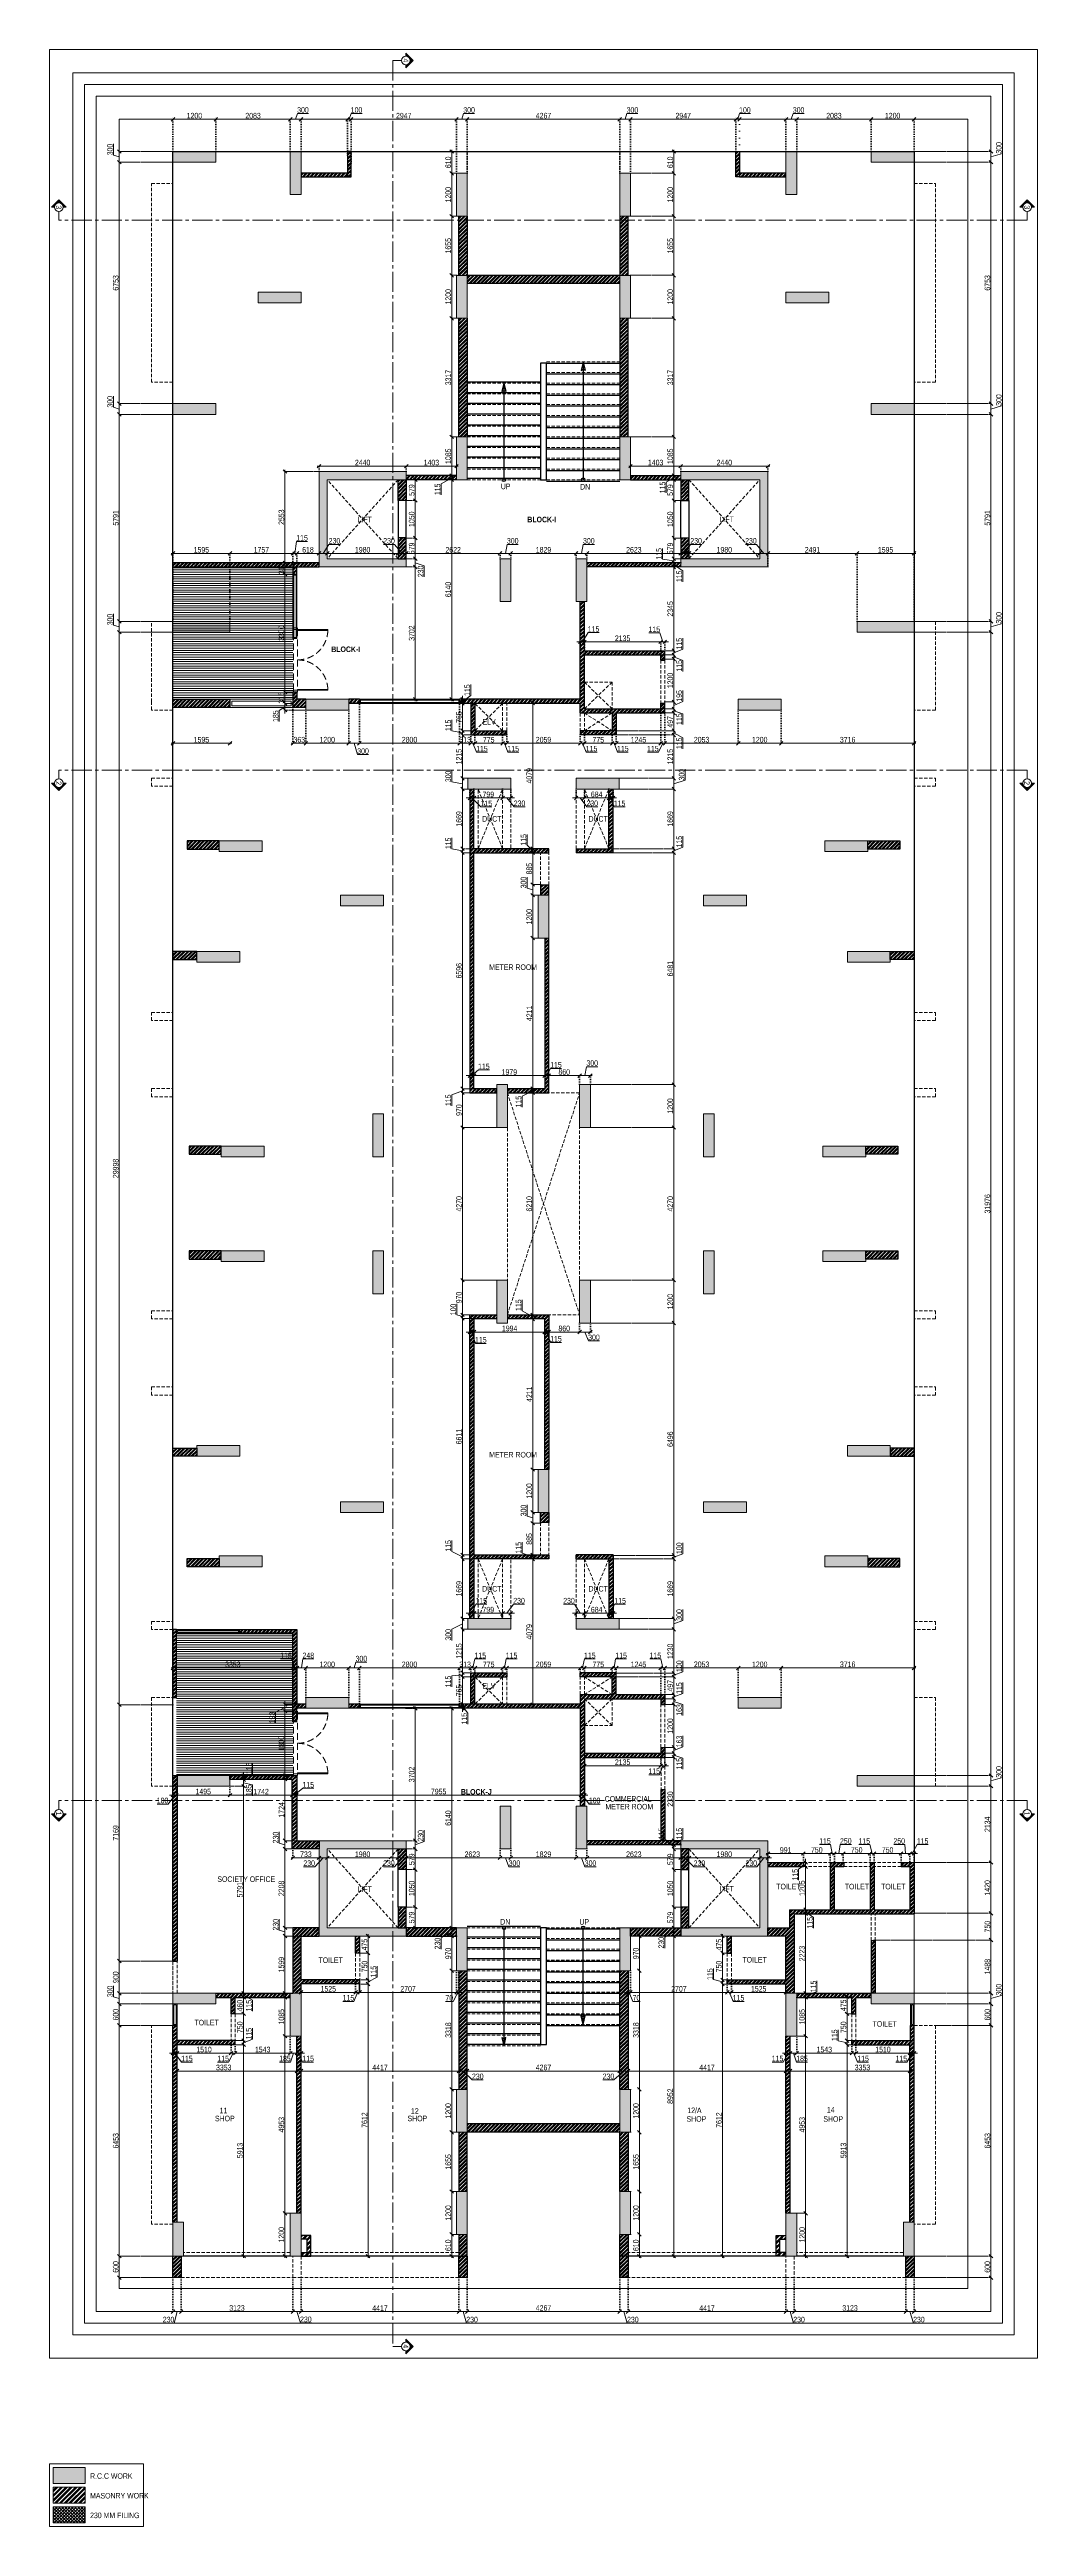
# Model space of a CAD drawing. Header units: inches. Extents: x 785882 to 928568, y 496782 to 576896.
# Drawn here: x 785882 to 813508, y 496782 to 566055 of the extents above; entities that cross this region are included whole.
import ezdxf
from ezdxf.enums import TextEntityAlignment as Align

# ---------------------------------------------------------------- set-up
doc = ezdxf.new("R2010")
doc.units = ezdxf.units.IN
doc.header["$LTSCALE"] = 750
doc.header["$MEASUREMENT"] = 0
for name, pattern in [('CENTER', [2, 1.25, -0.25, 0.25, -0.25]), ('CENTER2', [1.125, 0.75, -0.125, 0.125, -0.125]), ('DOT', [0.25, 0, -0.25]), ('HIDDEN', [0.375, 0.25, -0.125]), ('HIDDEN2', [0.1875, 0.125, -0.0625])]:
    doc.linetypes.add(name, pattern=pattern)
for name, color, linetype, lineweight in [('a-Ele3-HM', 147, 'Continuous', 18), ('a-Win-HM', 50, 'Continuous', 13), ('COLUMN', 5, 'Continuous', 13), ('DIMENSION WORKING-MSA', 222, 'Continuous', 13), ('DOOR-MSA', 50, 'Continuous', 13), ('DOTTED LINE-MSA', 3, 'HIDDEN2', 13), ('ELE-01-MSA', 7, 'Continuous', 30), ('ELE-03-MSA', 145, 'Continuous', 18), ('HATCH', 8, 'Continuous', 9), ('SECTION LINE', 14, 'CENTER', 9), ('TEXT ROOM NAME-MSA', 210, 'Continuous', 13), ('WALL HATCH-MSA', 251, 'Continuous', 9), ('WALL-MSA', 32, 'Continuous', 30), ('WINDOW-MSA', 50, 'Continuous', 13)]:
    doc.layers.add(name, color=color, linetype=linetype, lineweight=lineweight)
for name, color, linetype in [('ELE-02-MSA', 4, 'Continuous'), ('HATCH-SUNK 300MM-MSA', 47, 'Continuous'), ('R.C.C HATCH-MSA', 250, 'Continuous')]:
    doc.layers.add(name, color=color, linetype=linetype)
doc.styles.add('125', font='swisscl.ttf', dxfattribs={"height": 125})
doc.styles.add('AR', font='swisscl.ttf')
doc.styles.add('Arial-Reg', font='swisscl.ttf', dxfattribs={"height": 155})
doc.styles.add('MtXpl_Swis721_LtCn_B', font='swisscl.ttf')
doc.styles.add('MtXpl_Swis721_LtCn_B_1', font='')
doc.styles.get('MtXpl_Swis721_LtCn_B_1').set_extended_font_data('Swis721 LtCn BT', bold=True)
doc.dimstyles.new('WORKING DIM', dxfattribs={"dimtxt": 155, "dimasz": 100, "dimexe": 50, "dimexo": 0, "dimgap": 20, "dimtad": 1, "dimdec": 0, "dimzin": 0, "dimdsep": 46, "dimtxsty": 'AR', "dimblk": 'OBLIQUE', "dimcen": 0.09, "dimdle": 50, "dimclrd": 256, "dimclre": 250, "dimclrt": 256, "dimadec": 0, "dimazin": 0, "dimtfac": 1, "dimtdec": 0, "dimtofl": 0, "dimtmove": 1, "dimatfit": 0, "dimfxl": 1, "dimtolj": 1, "dimtzin": 0, "dimlwd": -1, "dimlwe": -1, "dimarcsym": 0})
pattern_1 = [(45, (-805741.795, -515731.36), (-53.0330086, 53.0330086), []), (45, (-805706.44, -515731.36), (-53.0330086, 53.0330086), [])]
pattern_2 = [(45, (-842719.595, -515729.96), (-53.0330086, 53.0330086), []), (45, (-842684.24, -515729.96), (-53.0330086, 53.0330086), [])]
pattern_3 = [(45, (0, 0), (-67.3519, 67.3519), []), (45, (44.9, 0), (-67.3519, 67.3519), [])]

# ---------------------------------------------------------------- blocks, each defined once
blk = doc.blocks.new('_Oblique')
at = {"color": 0, "linetype": 'ByBlock', "lineweight": -2}
blk.add_line((-0.5, -0.5), (0.5, 0.5), dxfattribs=at)
blk = doc.blocks.new('*D2506')
at = {"layer": 'Defpoints', "color": 0, "ltscale": 0.25, "transparency": 16777216}
for p in [(789332, 503741), (789562, 503741), (789562, 502792)]:
    blk.add_point(p, dxfattribs=at)
at = {"layer": 'DIMENSION WORKING-MSA', "color": 250, "linetype": 'DOT', "ltscale": 0.25, "transparency": 16777216}
for p, q in [((789332, 503741), (789332, 502742)), ((789562, 503741), (789562, 502742))]:
    blk.add_line(p, q, dxfattribs=at)
at = {"layer": 'DIMENSION WORKING-MSA', "ltscale": 0.25, "transparency": 16777216}
for p, q in [((789366, 502467), (789055, 502467)), ((789282, 502792), (789612, 502792)), ((789447, 502792), (789366, 502467))]:
    blk.add_line(p, q, dxfattribs=at)
at = {"layer": 'DIMENSION WORKING-MSA', "ltscale": 0.25, "transparency": 16777216, "xscale": 100, "yscale": 100, "zscale": 100, "rotation": 180}
blk.add_blockref('_Oblique', (789332, 502792), dxfattribs=at)
at = {"layer": 'DIMENSION WORKING-MSA', "ltscale": 0.25, "transparency": 16777216, "xscale": 100, "yscale": 100, "zscale": 100}
blk.add_blockref('_Oblique', (789562, 502792), dxfattribs=at)
at = {"layer": 'DIMENSION WORKING-MSA', "ltscale": 0.25, "transparency": 16777216, "insert": (789210, 502567), "char_height": 155, "attachment_point": 5, "style": 'AR'}
blk.add_mtext('\\A1;230', dxfattribs=at)
blk = doc.blocks.new('*D2507')
at = {"layer": 'Defpoints', "color": 0, "ltscale": 0.25, "transparency": 16777216}
for p in [(789562, 503741), (792684, 503741), (792684, 502792)]:
    blk.add_point(p, dxfattribs=at)
at = {"layer": 'DIMENSION WORKING-MSA', "color": 250, "linetype": 'DOT', "ltscale": 0.25, "transparency": 16777216}
for p, q in [((789562, 503741), (789562, 502742)), ((792684, 503741), (792684, 502742))]:
    blk.add_line(p, q, dxfattribs=at)
at = {"layer": 'DIMENSION WORKING-MSA', "ltscale": 0.25, "transparency": 16777216}
blk.add_line((789512, 502792), (792734, 502792), dxfattribs=at)
at = {"layer": 'DIMENSION WORKING-MSA', "ltscale": 0.25, "transparency": 16777216, "xscale": 100, "yscale": 100, "zscale": 100, "rotation": 180}
blk.add_blockref('_Oblique', (789562, 502792), dxfattribs=at)
at = {"layer": 'DIMENSION WORKING-MSA', "ltscale": 0.25, "transparency": 16777216, "xscale": 100, "yscale": 100, "zscale": 100}
blk.add_blockref('_Oblique', (792684, 502792), dxfattribs=at)
at = {"layer": 'DIMENSION WORKING-MSA', "ltscale": 0.25, "transparency": 16777216, "insert": (791123, 502892), "char_height": 155, "attachment_point": 5, "style": 'AR'}
blk.add_mtext('\\A1;3123', dxfattribs=at)
blk = doc.blocks.new('*D2508')
at = {"layer": 'Defpoints', "color": 0, "ltscale": 0.25, "transparency": 16777216}
for p in [(792684, 503741), (792914, 503741), (792914, 502792)]:
    blk.add_point(p, dxfattribs=at)
at = {"layer": 'DIMENSION WORKING-MSA', "color": 250, "linetype": 'DOT', "ltscale": 0.25, "transparency": 16777216}
for p, q in [((792684, 503741), (792684, 502742)), ((792914, 503741), (792914, 502742))]:
    blk.add_line(p, q, dxfattribs=at)
at = {"layer": 'DIMENSION WORKING-MSA', "ltscale": 0.25, "transparency": 16777216}
for p, q in [((792684, 502792), (792584, 502792)), ((792684, 502792), (792914, 502792)), ((792799, 502792), (792895, 502474)), ((792895, 502474), (793206, 502474)), ((792914, 502792), (793014, 502792))]:
    blk.add_line(p, q, dxfattribs=at)
at = {"layer": 'DIMENSION WORKING-MSA', "ltscale": 0.25, "transparency": 16777216, "xscale": 100, "yscale": 100, "zscale": 100}
blk.add_blockref('_Oblique', (792684, 502792), dxfattribs=at)
at = {"layer": 'DIMENSION WORKING-MSA', "ltscale": 0.25, "transparency": 16777216, "xscale": 100, "yscale": 100, "zscale": 100, "rotation": 180}
blk.add_blockref('_Oblique', (792914, 502792), dxfattribs=at)
at = {"layer": 'DIMENSION WORKING-MSA', "ltscale": 0.25, "transparency": 16777216, "insert": (793050, 502573), "char_height": 155, "attachment_point": 5, "style": 'AR'}
blk.add_mtext('\\A1;230', dxfattribs=at)
blk = doc.blocks.new('*D2509')
at = {"layer": 'Defpoints', "color": 0, "ltscale": 0.25, "transparency": 16777216}
for p in [(792914, 503741), (797331, 503741), (797331, 502792)]:
    blk.add_point(p, dxfattribs=at)
at = {"layer": 'DIMENSION WORKING-MSA', "color": 250, "linetype": 'DOT', "ltscale": 0.25, "transparency": 16777216}
for p, q in [((792914, 503741), (792914, 502742)), ((797331, 503741), (797331, 502742))]:
    blk.add_line(p, q, dxfattribs=at)
at = {"layer": 'DIMENSION WORKING-MSA', "ltscale": 0.25, "transparency": 16777216}
blk.add_line((792864, 502792), (797381, 502792), dxfattribs=at)
at = {"layer": 'DIMENSION WORKING-MSA', "ltscale": 0.25, "transparency": 16777216, "xscale": 100, "yscale": 100, "zscale": 100, "rotation": 180}
blk.add_blockref('_Oblique', (792914, 502792), dxfattribs=at)
at = {"layer": 'DIMENSION WORKING-MSA', "ltscale": 0.25, "transparency": 16777216, "xscale": 100, "yscale": 100, "zscale": 100}
blk.add_blockref('_Oblique', (797331, 502792), dxfattribs=at)
at = {"layer": 'DIMENSION WORKING-MSA', "ltscale": 0.25, "transparency": 16777216, "insert": (795123, 502890), "char_height": 155, "attachment_point": 5, "style": 'AR'}
blk.add_mtext('\\A1;4417', dxfattribs=at)
blk = doc.blocks.new('*D2510')
at = {"layer": 'Defpoints', "color": 0, "ltscale": 0.25, "transparency": 16777216}
for p in [(797331, 503741), (797561, 503741), (797561, 502792)]:
    blk.add_point(p, dxfattribs=at)
at = {"layer": 'DIMENSION WORKING-MSA', "color": 250, "linetype": 'DOT', "ltscale": 0.25, "transparency": 16777216}
for p, q in [((797331, 503741), (797331, 502742)), ((797561, 503741), (797561, 502742))]:
    blk.add_line(p, q, dxfattribs=at)
at = {"layer": 'DIMENSION WORKING-MSA', "ltscale": 0.25, "transparency": 16777216}
for p, q in [((797331, 502792), (797231, 502792)), ((797331, 502792), (797561, 502792)), ((797446, 502792), (797542, 502467)), ((797542, 502467), (797853, 502467)), ((797561, 502792), (797661, 502792))]:
    blk.add_line(p, q, dxfattribs=at)
at = {"layer": 'DIMENSION WORKING-MSA', "ltscale": 0.25, "transparency": 16777216, "xscale": 100, "yscale": 100, "zscale": 100}
blk.add_blockref('_Oblique', (797331, 502792), dxfattribs=at)
at = {"layer": 'DIMENSION WORKING-MSA', "ltscale": 0.25, "transparency": 16777216, "xscale": 100, "yscale": 100, "zscale": 100, "rotation": 180}
blk.add_blockref('_Oblique', (797561, 502792), dxfattribs=at)
at = {"layer": 'DIMENSION WORKING-MSA', "ltscale": 0.25, "transparency": 16777216, "insert": (797697, 502567), "char_height": 155, "attachment_point": 5, "style": 'AR'}
blk.add_mtext('\\A1;230', dxfattribs=at)
blk = doc.blocks.new('*D2511')
at = {"layer": 'Defpoints', "color": 0, "ltscale": 0.25, "transparency": 16777216}
for p in [(797561, 503741), (801828, 503741), (801828, 502792)]:
    blk.add_point(p, dxfattribs=at)
at = {"layer": 'DIMENSION WORKING-MSA', "color": 250, "linetype": 'DOT', "ltscale": 0.25, "transparency": 16777216}
for p, q in [((797561, 503741), (797561, 502742)), ((801828, 503741), (801828, 502742))]:
    blk.add_line(p, q, dxfattribs=at)
at = {"layer": 'DIMENSION WORKING-MSA', "ltscale": 0.25, "transparency": 16777216}
blk.add_line((797511, 502792), (801878, 502792), dxfattribs=at)
at = {"layer": 'DIMENSION WORKING-MSA', "ltscale": 0.25, "transparency": 16777216, "xscale": 100, "yscale": 100, "zscale": 100, "rotation": 180}
blk.add_blockref('_Oblique', (797561, 502792), dxfattribs=at)
at = {"layer": 'DIMENSION WORKING-MSA', "ltscale": 0.25, "transparency": 16777216, "xscale": 100, "yscale": 100, "zscale": 100}
blk.add_blockref('_Oblique', (801828, 502792), dxfattribs=at)
at = {"layer": 'DIMENSION WORKING-MSA', "ltscale": 0.25, "transparency": 16777216, "insert": (799695, 502892), "char_height": 155, "attachment_point": 5, "style": 'AR'}
blk.add_mtext('\\A1;4267', dxfattribs=at)
blk = doc.blocks.new('*D2512')
at = {"layer": 'Defpoints', "color": 0, "ltscale": 0.25, "transparency": 16777216}
for p in [(801828, 503741), (802058, 503741), (802058, 502792)]:
    blk.add_point(p, dxfattribs=at)
at = {"layer": 'DIMENSION WORKING-MSA', "color": 250, "linetype": 'DOT', "ltscale": 0.25, "transparency": 16777216}
for p, q in [((801828, 503741), (801828, 502742)), ((802058, 503741), (802058, 502742))]:
    blk.add_line(p, q, dxfattribs=at)
at = {"layer": 'DIMENSION WORKING-MSA', "ltscale": 0.25, "transparency": 16777216}
for p, q in [((801828, 502792), (801728, 502792)), ((801828, 502792), (802058, 502792)), ((801943, 502792), (802039, 502467)), ((802039, 502467), (802350, 502467)), ((802058, 502792), (802158, 502792))]:
    blk.add_line(p, q, dxfattribs=at)
at = {"layer": 'DIMENSION WORKING-MSA', "ltscale": 0.25, "transparency": 16777216, "xscale": 100, "yscale": 100, "zscale": 100}
blk.add_blockref('_Oblique', (801828, 502792), dxfattribs=at)
at = {"layer": 'DIMENSION WORKING-MSA', "ltscale": 0.25, "transparency": 16777216, "xscale": 100, "yscale": 100, "zscale": 100, "rotation": 180}
blk.add_blockref('_Oblique', (802058, 502792), dxfattribs=at)
at = {"layer": 'DIMENSION WORKING-MSA', "ltscale": 0.25, "transparency": 16777216, "insert": (802194, 502567), "char_height": 155, "attachment_point": 5, "style": 'AR'}
blk.add_mtext('\\A1;230', dxfattribs=at)
blk = doc.blocks.new('*D2513')
at = {"layer": 'Defpoints', "color": 0, "ltscale": 0.25, "transparency": 16777216}
for p in [(802058, 503741), (806475, 503741), (806475, 502792)]:
    blk.add_point(p, dxfattribs=at)
at = {"layer": 'DIMENSION WORKING-MSA', "color": 250, "linetype": 'DOT', "ltscale": 0.25, "transparency": 16777216}
for p, q in [((802058, 503741), (802058, 502742)), ((806475, 503741), (806475, 502742))]:
    blk.add_line(p, q, dxfattribs=at)
at = {"layer": 'DIMENSION WORKING-MSA', "ltscale": 0.25, "transparency": 16777216}
blk.add_line((802008, 502792), (806525, 502792), dxfattribs=at)
at = {"layer": 'DIMENSION WORKING-MSA', "ltscale": 0.25, "transparency": 16777216, "xscale": 100, "yscale": 100, "zscale": 100, "rotation": 180}
blk.add_blockref('_Oblique', (802058, 502792), dxfattribs=at)
at = {"layer": 'DIMENSION WORKING-MSA', "ltscale": 0.25, "transparency": 16777216, "xscale": 100, "yscale": 100, "zscale": 100}
blk.add_blockref('_Oblique', (806475, 502792), dxfattribs=at)
at = {"layer": 'DIMENSION WORKING-MSA', "ltscale": 0.25, "transparency": 16777216, "insert": (804267, 502890), "char_height": 155, "attachment_point": 5, "style": 'AR'}
blk.add_mtext('\\A1;4417', dxfattribs=at)
blk = doc.blocks.new('*D2514')
at = {"layer": 'Defpoints', "color": 0, "ltscale": 0.25, "transparency": 16777216}
for p in [(806475, 503741), (806705, 503741), (806705, 502792)]:
    blk.add_point(p, dxfattribs=at)
at = {"layer": 'DIMENSION WORKING-MSA', "color": 250, "linetype": 'DOT', "ltscale": 0.25, "transparency": 16777216}
for p, q in [((806475, 503741), (806475, 502742)), ((806705, 503741), (806705, 502742))]:
    blk.add_line(p, q, dxfattribs=at)
at = {"layer": 'DIMENSION WORKING-MSA', "ltscale": 0.25, "transparency": 16777216}
for p, q in [((806475, 502792), (806375, 502792)), ((806475, 502792), (806705, 502792)), ((806590, 502792), (806686, 502467)), ((806686, 502467), (806997, 502467)), ((806705, 502792), (806805, 502792))]:
    blk.add_line(p, q, dxfattribs=at)
at = {"layer": 'DIMENSION WORKING-MSA', "ltscale": 0.25, "transparency": 16777216, "xscale": 100, "yscale": 100, "zscale": 100}
blk.add_blockref('_Oblique', (806475, 502792), dxfattribs=at)
at = {"layer": 'DIMENSION WORKING-MSA', "ltscale": 0.25, "transparency": 16777216, "xscale": 100, "yscale": 100, "zscale": 100, "rotation": 180}
blk.add_blockref('_Oblique', (806705, 502792), dxfattribs=at)
at = {"layer": 'DIMENSION WORKING-MSA', "ltscale": 0.25, "transparency": 16777216, "insert": (806841, 502567), "char_height": 155, "attachment_point": 5, "style": 'AR'}
blk.add_mtext('\\A1;230', dxfattribs=at)
blk = doc.blocks.new('*D2515')
at = {"layer": 'Defpoints', "color": 0, "ltscale": 0.25, "transparency": 16777216}
for p in [(806705, 503741), (809828, 503741), (809828, 502792)]:
    blk.add_point(p, dxfattribs=at)
at = {"layer": 'DIMENSION WORKING-MSA', "color": 250, "linetype": 'DOT', "ltscale": 0.25, "transparency": 16777216}
for p, q in [((806705, 503741), (806705, 502742)), ((809828, 503741), (809828, 502742))]:
    blk.add_line(p, q, dxfattribs=at)
at = {"layer": 'DIMENSION WORKING-MSA', "ltscale": 0.25, "transparency": 16777216}
blk.add_line((806655, 502792), (809878, 502792), dxfattribs=at)
at = {"layer": 'DIMENSION WORKING-MSA', "ltscale": 0.25, "transparency": 16777216, "xscale": 100, "yscale": 100, "zscale": 100, "rotation": 180}
blk.add_blockref('_Oblique', (806705, 502792), dxfattribs=at)
at = {"layer": 'DIMENSION WORKING-MSA', "ltscale": 0.25, "transparency": 16777216, "xscale": 100, "yscale": 100, "zscale": 100}
blk.add_blockref('_Oblique', (809828, 502792), dxfattribs=at)
at = {"layer": 'DIMENSION WORKING-MSA', "ltscale": 0.25, "transparency": 16777216, "insert": (808267, 502892), "char_height": 155, "attachment_point": 5, "style": 'AR'}
blk.add_mtext('\\A1;3123', dxfattribs=at)
blk = doc.blocks.new('*D2516')
at = {"layer": 'Defpoints', "color": 0, "ltscale": 0.25, "transparency": 16777216}
for p in [(809828, 503741), (810058, 503741), (810058, 502792)]:
    blk.add_point(p, dxfattribs=at)
at = {"layer": 'DIMENSION WORKING-MSA', "color": 250, "linetype": 'DOT', "ltscale": 0.25, "transparency": 16777216}
for p, q in [((809828, 503741), (809828, 502742)), ((810058, 503741), (810058, 502742))]:
    blk.add_line(p, q, dxfattribs=at)
at = {"layer": 'DIMENSION WORKING-MSA', "ltscale": 0.25, "transparency": 16777216}
for p, q in [((809828, 502792), (809728, 502792)), ((809828, 502792), (810058, 502792)), ((809943, 502792), (810039, 502467)), ((810039, 502467), (810349, 502467)), ((810058, 502792), (810158, 502792))]:
    blk.add_line(p, q, dxfattribs=at)
at = {"layer": 'DIMENSION WORKING-MSA', "ltscale": 0.25, "transparency": 16777216, "xscale": 100, "yscale": 100, "zscale": 100}
blk.add_blockref('_Oblique', (809828, 502792), dxfattribs=at)
at = {"layer": 'DIMENSION WORKING-MSA', "ltscale": 0.25, "transparency": 16777216, "xscale": 100, "yscale": 100, "zscale": 100, "rotation": 180}
blk.add_blockref('_Oblique', (810058, 502792), dxfattribs=at)
at = {"layer": 'DIMENSION WORKING-MSA', "ltscale": 0.25, "transparency": 16777216, "insert": (810194, 502567), "char_height": 155, "attachment_point": 5, "style": 'AR'}
blk.add_mtext('\\A1;230', dxfattribs=at)
blk = doc.blocks.new('*D2517')
at = {"layer": 'Defpoints', "color": 0, "ltscale": 0.25, "transparency": 16777216}
for p in [(790532, 564105), (789332, 563205), (790532, 563205)]:
    blk.add_point(p, dxfattribs=at)
at = {"layer": 'DIMENSION WORKING-MSA', "ltscale": 0.25, "transparency": 16777216}
blk.add_line((789282, 564105), (790582, 564105), dxfattribs=at)
at = {"layer": 'DIMENSION WORKING-MSA', "color": 250, "linetype": 'DOT', "ltscale": 0.25, "transparency": 16777216}
for p, q in [((789332, 563205), (789332, 564155)), ((790532, 563205), (790532, 564155))]:
    blk.add_line(p, q, dxfattribs=at)
at = {"layer": 'DIMENSION WORKING-MSA', "ltscale": 0.25, "transparency": 16777216, "xscale": 100, "yscale": 100, "zscale": 100, "rotation": 180}
blk.add_blockref('_Oblique', (789332, 564105), dxfattribs=at)
at = {"layer": 'DIMENSION WORKING-MSA', "ltscale": 0.25, "transparency": 16777216, "xscale": 100, "yscale": 100, "zscale": 100}
blk.add_blockref('_Oblique', (790532, 564105), dxfattribs=at)
at = {"layer": 'DIMENSION WORKING-MSA', "ltscale": 0.25, "transparency": 16777216, "insert": (789932, 564205), "char_height": 155, "attachment_point": 5, "style": 'AR'}
blk.add_mtext('\\A1;1200', dxfattribs=at)
blk = doc.blocks.new('*D2518')
at = {"layer": 'Defpoints', "color": 0, "ltscale": 0.25, "transparency": 16777216}
for p in [(792614, 564105), (790532, 563205), (792614, 563205)]:
    blk.add_point(p, dxfattribs=at)
at = {"layer": 'DIMENSION WORKING-MSA', "ltscale": 0.25, "transparency": 16777216}
blk.add_line((790482, 564105), (792664, 564105), dxfattribs=at)
at = {"layer": 'DIMENSION WORKING-MSA', "color": 250, "linetype": 'DOT', "ltscale": 0.25, "transparency": 16777216}
for p, q in [((790532, 563205), (790532, 564155)), ((792614, 563205), (792614, 564155))]:
    blk.add_line(p, q, dxfattribs=at)
at = {"layer": 'DIMENSION WORKING-MSA', "ltscale": 0.25, "transparency": 16777216, "xscale": 100, "yscale": 100, "zscale": 100, "rotation": 180}
blk.add_blockref('_Oblique', (790532, 564105), dxfattribs=at)
at = {"layer": 'DIMENSION WORKING-MSA', "ltscale": 0.25, "transparency": 16777216, "xscale": 100, "yscale": 100, "zscale": 100}
blk.add_blockref('_Oblique', (792614, 564105), dxfattribs=at)
at = {"layer": 'DIMENSION WORKING-MSA', "ltscale": 0.25, "transparency": 16777216, "insert": (791573, 564205), "char_height": 155, "attachment_point": 5, "style": 'AR'}
blk.add_mtext('\\A1;2083', dxfattribs=at)
blk = doc.blocks.new('*D2519')
at = {"layer": 'Defpoints', "color": 0, "ltscale": 0.25, "transparency": 16777216}
for p in [(792914, 564105), (792614, 563205), (792914, 563205)]:
    blk.add_point(p, dxfattribs=at)
at = {"layer": 'DIMENSION WORKING-MSA', "ltscale": 0.25, "transparency": 16777216}
for p, q in [((792614, 564105), (792514, 564105)), ((792614, 564105), (792914, 564105)), ((792764, 564105), (792812, 564265)), ((792812, 564265), (793123, 564265)), ((792914, 564105), (793014, 564105))]:
    blk.add_line(p, q, dxfattribs=at)
at = {"layer": 'DIMENSION WORKING-MSA', "color": 250, "linetype": 'DOT', "ltscale": 0.25, "transparency": 16777216}
for p, q in [((792614, 563205), (792614, 564155)), ((792914, 563205), (792914, 564155))]:
    blk.add_line(p, q, dxfattribs=at)
at = {"layer": 'DIMENSION WORKING-MSA', "ltscale": 0.25, "transparency": 16777216, "xscale": 100, "yscale": 100, "zscale": 100}
blk.add_blockref('_Oblique', (792614, 564105), dxfattribs=at)
at = {"layer": 'DIMENSION WORKING-MSA', "ltscale": 0.25, "transparency": 16777216, "xscale": 100, "yscale": 100, "zscale": 100, "rotation": 180}
blk.add_blockref('_Oblique', (792914, 564105), dxfattribs=at)
at = {"layer": 'DIMENSION WORKING-MSA', "ltscale": 0.25, "transparency": 16777216, "insert": (792968, 564364), "char_height": 155, "attachment_point": 5, "style": 'AR'}
blk.add_mtext('\\A1;300', dxfattribs=at)
blk = doc.blocks.new('*D2520')
at = {"layer": 'Defpoints', "color": 0, "ltscale": 0.25, "transparency": 16777216}
for p in [(797261, 564105), (794314, 562878), (797261, 562596)]:
    blk.add_point(p, dxfattribs=at)
at = {"layer": 'DIMENSION WORKING-MSA', "ltscale": 0.25, "transparency": 16777216}
blk.add_line((794264, 564105), (797311, 564105), dxfattribs=at)
at = {"layer": 'DIMENSION WORKING-MSA', "color": 250, "linetype": 'DOT', "ltscale": 0.25, "transparency": 16777216}
for p, q in [((794314, 562878), (794314, 564155)), ((797261, 562596), (797261, 564155))]:
    blk.add_line(p, q, dxfattribs=at)
at = {"layer": 'DIMENSION WORKING-MSA', "ltscale": 0.25, "transparency": 16777216, "xscale": 100, "yscale": 100, "zscale": 100, "rotation": 180}
blk.add_blockref('_Oblique', (794314, 564105), dxfattribs=at)
at = {"layer": 'DIMENSION WORKING-MSA', "ltscale": 0.25, "transparency": 16777216, "xscale": 100, "yscale": 100, "zscale": 100}
blk.add_blockref('_Oblique', (797261, 564105), dxfattribs=at)
at = {"layer": 'DIMENSION WORKING-MSA', "ltscale": 0.25, "transparency": 16777216, "insert": (795788, 564205), "char_height": 155, "attachment_point": 5, "style": 'AR'}
blk.add_mtext('\\A1;2947', dxfattribs=at)
blk = doc.blocks.new('*D2521')
at = {"layer": 'Defpoints', "color": 0, "ltscale": 0.25, "transparency": 16777216}
for p in [(797561, 564105), (797261, 562596), (797561, 562596)]:
    blk.add_point(p, dxfattribs=at)
at = {"layer": 'DIMENSION WORKING-MSA', "ltscale": 0.25, "transparency": 16777216}
for p, q in [((797261, 564105), (797161, 564105)), ((797261, 564105), (797561, 564105)), ((797411, 564105), (797459, 564265)), ((797459, 564265), (797770, 564265)), ((797561, 564105), (797661, 564105))]:
    blk.add_line(p, q, dxfattribs=at)
at = {"layer": 'DIMENSION WORKING-MSA', "color": 250, "linetype": 'DOT', "ltscale": 0.25, "transparency": 16777216}
for p, q in [((797261, 562596), (797261, 564155)), ((797561, 562596), (797561, 564155))]:
    blk.add_line(p, q, dxfattribs=at)
at = {"layer": 'DIMENSION WORKING-MSA', "ltscale": 0.25, "transparency": 16777216, "xscale": 100, "yscale": 100, "zscale": 100}
blk.add_blockref('_Oblique', (797261, 564105), dxfattribs=at)
at = {"layer": 'DIMENSION WORKING-MSA', "ltscale": 0.25, "transparency": 16777216, "xscale": 100, "yscale": 100, "zscale": 100, "rotation": 180}
blk.add_blockref('_Oblique', (797561, 564105), dxfattribs=at)
at = {"layer": 'DIMENSION WORKING-MSA', "ltscale": 0.25, "transparency": 16777216, "insert": (797615, 564364), "char_height": 155, "attachment_point": 5, "style": 'AR'}
blk.add_mtext('\\A1;300', dxfattribs=at)
blk = doc.blocks.new('*D2522')
at = {"layer": 'Defpoints', "color": 0, "ltscale": 0.25, "transparency": 16777216}
for p in [(801828, 564105), (797561, 562596), (801828, 562596)]:
    blk.add_point(p, dxfattribs=at)
at = {"layer": 'DIMENSION WORKING-MSA', "ltscale": 0.25, "transparency": 16777216}
blk.add_line((797511, 564105), (801878, 564105), dxfattribs=at)
at = {"layer": 'DIMENSION WORKING-MSA', "color": 250, "linetype": 'DOT', "ltscale": 0.25, "transparency": 16777216}
for p, q in [((797561, 562596), (797561, 564155)), ((801828, 562596), (801828, 564155))]:
    blk.add_line(p, q, dxfattribs=at)
at = {"layer": 'DIMENSION WORKING-MSA', "ltscale": 0.25, "transparency": 16777216, "xscale": 100, "yscale": 100, "zscale": 100, "rotation": 180}
blk.add_blockref('_Oblique', (797561, 564105), dxfattribs=at)
at = {"layer": 'DIMENSION WORKING-MSA', "ltscale": 0.25, "transparency": 16777216, "xscale": 100, "yscale": 100, "zscale": 100}
blk.add_blockref('_Oblique', (801828, 564105), dxfattribs=at)
at = {"layer": 'DIMENSION WORKING-MSA', "ltscale": 0.25, "transparency": 16777216, "insert": (799695, 564205), "char_height": 155, "attachment_point": 5, "style": 'AR'}
blk.add_mtext('\\A1;4267', dxfattribs=at)
blk = doc.blocks.new('*D2523')
at = {"layer": 'Defpoints', "color": 0, "ltscale": 0.25, "transparency": 16777216}
for p in [(802128, 564105), (801828, 562596), (802128, 562596)]:
    blk.add_point(p, dxfattribs=at)
at = {"layer": 'DIMENSION WORKING-MSA', "ltscale": 0.25, "transparency": 16777216}
for p, q in [((801828, 564105), (801728, 564105)), ((801828, 564105), (802128, 564105)), ((801978, 564105), (802026, 564265)), ((802026, 564265), (802337, 564265)), ((802128, 564105), (802228, 564105))]:
    blk.add_line(p, q, dxfattribs=at)
at = {"layer": 'DIMENSION WORKING-MSA', "color": 250, "linetype": 'DOT', "ltscale": 0.25, "transparency": 16777216}
for p, q in [((801828, 562596), (801828, 564155)), ((802128, 562596), (802128, 564155))]:
    blk.add_line(p, q, dxfattribs=at)
at = {"layer": 'DIMENSION WORKING-MSA', "ltscale": 0.25, "transparency": 16777216, "xscale": 100, "yscale": 100, "zscale": 100}
blk.add_blockref('_Oblique', (801828, 564105), dxfattribs=at)
at = {"layer": 'DIMENSION WORKING-MSA', "ltscale": 0.25, "transparency": 16777216, "xscale": 100, "yscale": 100, "zscale": 100, "rotation": 180}
blk.add_blockref('_Oblique', (802128, 564105), dxfattribs=at)
at = {"layer": 'DIMENSION WORKING-MSA', "ltscale": 0.25, "transparency": 16777216, "insert": (802182, 564364), "char_height": 155, "attachment_point": 5, "style": 'AR'}
blk.add_mtext('\\A1;300', dxfattribs=at)
blk = doc.blocks.new('*D2524')
at = {"layer": 'Defpoints', "color": 0, "ltscale": 0.25, "transparency": 16777216}
for p in [(805075, 564105), (805075, 563205), (802128, 562596)]:
    blk.add_point(p, dxfattribs=at)
at = {"layer": 'DIMENSION WORKING-MSA', "ltscale": 0.25, "transparency": 16777216}
blk.add_line((802078, 564105), (805125, 564105), dxfattribs=at)
at = {"layer": 'DIMENSION WORKING-MSA', "color": 250, "linetype": 'DOT', "ltscale": 0.25, "transparency": 16777216}
for p, q in [((802128, 562596), (802128, 564155)), ((805075, 563205), (805075, 564155))]:
    blk.add_line(p, q, dxfattribs=at)
at = {"layer": 'DIMENSION WORKING-MSA', "ltscale": 0.25, "transparency": 16777216, "xscale": 100, "yscale": 100, "zscale": 100, "rotation": 180}
blk.add_blockref('_Oblique', (802128, 564105), dxfattribs=at)
at = {"layer": 'DIMENSION WORKING-MSA', "ltscale": 0.25, "transparency": 16777216, "xscale": 100, "yscale": 100, "zscale": 100}
blk.add_blockref('_Oblique', (805075, 564105), dxfattribs=at)
at = {"layer": 'DIMENSION WORKING-MSA', "ltscale": 0.25, "transparency": 16777216, "insert": (803602, 564205), "char_height": 155, "attachment_point": 5, "style": 'AR'}
blk.add_mtext('\\A1;2947', dxfattribs=at)
blk = doc.blocks.new('*D2525')
at = {"layer": 'Defpoints', "color": 0, "ltscale": 0.25, "transparency": 16777216}
for p in [(806775, 564105), (806475, 563205), (806775, 563205)]:
    blk.add_point(p, dxfattribs=at)
at = {"layer": 'DIMENSION WORKING-MSA', "ltscale": 0.25, "transparency": 16777216}
for p, q in [((806475, 564105), (806375, 564105)), ((806475, 564105), (806775, 564105)), ((806625, 564105), (806673, 564265)), ((806673, 564265), (806984, 564265)), ((806775, 564105), (806875, 564105))]:
    blk.add_line(p, q, dxfattribs=at)
at = {"layer": 'DIMENSION WORKING-MSA', "color": 250, "linetype": 'DOT', "ltscale": 0.25, "transparency": 16777216}
for p, q in [((806475, 563205), (806475, 564155)), ((806775, 563205), (806775, 564155))]:
    blk.add_line(p, q, dxfattribs=at)
at = {"layer": 'DIMENSION WORKING-MSA', "ltscale": 0.25, "transparency": 16777216, "xscale": 100, "yscale": 100, "zscale": 100}
blk.add_blockref('_Oblique', (806475, 564105), dxfattribs=at)
at = {"layer": 'DIMENSION WORKING-MSA', "ltscale": 0.25, "transparency": 16777216, "xscale": 100, "yscale": 100, "zscale": 100, "rotation": 180}
blk.add_blockref('_Oblique', (806775, 564105), dxfattribs=at)
at = {"layer": 'DIMENSION WORKING-MSA', "ltscale": 0.25, "transparency": 16777216, "insert": (806829, 564364), "char_height": 155, "attachment_point": 5, "style": 'AR'}
blk.add_mtext('\\A1;300', dxfattribs=at)
blk = doc.blocks.new('*D2526')
at = {"layer": 'Defpoints', "color": 0, "ltscale": 0.25, "transparency": 16777216}
for p in [(808858, 564105), (806775, 563205), (808858, 563205)]:
    blk.add_point(p, dxfattribs=at)
at = {"layer": 'DIMENSION WORKING-MSA', "ltscale": 0.25, "transparency": 16777216}
blk.add_line((806725, 564105), (808908, 564105), dxfattribs=at)
at = {"layer": 'DIMENSION WORKING-MSA', "color": 250, "linetype": 'DOT', "ltscale": 0.25, "transparency": 16777216}
for p, q in [((806775, 563205), (806775, 564155)), ((808858, 563205), (808858, 564155))]:
    blk.add_line(p, q, dxfattribs=at)
at = {"layer": 'DIMENSION WORKING-MSA', "ltscale": 0.25, "transparency": 16777216, "xscale": 100, "yscale": 100, "zscale": 100, "rotation": 180}
blk.add_blockref('_Oblique', (806775, 564105), dxfattribs=at)
at = {"layer": 'DIMENSION WORKING-MSA', "ltscale": 0.25, "transparency": 16777216, "xscale": 100, "yscale": 100, "zscale": 100}
blk.add_blockref('_Oblique', (808858, 564105), dxfattribs=at)
at = {"layer": 'DIMENSION WORKING-MSA', "ltscale": 0.25, "transparency": 16777216, "insert": (807817, 564205), "char_height": 155, "attachment_point": 5, "style": 'AR'}
blk.add_mtext('\\A1;2083', dxfattribs=at)
blk = doc.blocks.new('*D2527')
at = {"layer": 'Defpoints', "color": 0, "ltscale": 0.25, "transparency": 16777216}
for p in [(810058, 564105), (808858, 563205), (810058, 563205)]:
    blk.add_point(p, dxfattribs=at)
at = {"layer": 'DIMENSION WORKING-MSA', "ltscale": 0.25, "transparency": 16777216}
blk.add_line((808808, 564105), (810108, 564105), dxfattribs=at)
at = {"layer": 'DIMENSION WORKING-MSA', "color": 250, "linetype": 'DOT', "ltscale": 0.25, "transparency": 16777216}
for p, q in [((808858, 563205), (808858, 564155)), ((810058, 563205), (810058, 564155))]:
    blk.add_line(p, q, dxfattribs=at)
at = {"layer": 'DIMENSION WORKING-MSA', "ltscale": 0.25, "transparency": 16777216, "xscale": 100, "yscale": 100, "zscale": 100, "rotation": 180}
blk.add_blockref('_Oblique', (808858, 564105), dxfattribs=at)
at = {"layer": 'DIMENSION WORKING-MSA', "ltscale": 0.25, "transparency": 16777216, "xscale": 100, "yscale": 100, "zscale": 100}
blk.add_blockref('_Oblique', (810058, 564105), dxfattribs=at)
at = {"layer": 'DIMENSION WORKING-MSA', "ltscale": 0.25, "transparency": 16777216, "insert": (809458, 564205), "char_height": 155, "attachment_point": 5, "style": 'AR'}
blk.add_mtext('\\A1;1200', dxfattribs=at)
blk = doc.blocks.new('*D2528')
at = {"layer": 'Defpoints', "color": 0, "ltscale": 0.25, "transparency": 16777216}
for p in [(810058, 504341), (812208, 504341), (810058, 503741)]:
    blk.add_point(p, dxfattribs=at)
at = {"layer": 'DIMENSION WORKING-MSA', "color": 250, "linetype": 'DOT', "ltscale": 0.25, "transparency": 16777216}
for p, q in [((810058, 504341), (812258, 504341)), ((810058, 503741), (812258, 503741))]:
    blk.add_line(p, q, dxfattribs=at)
at = {"layer": 'DIMENSION WORKING-MSA', "ltscale": 0.25, "transparency": 16777216}
blk.add_line((812208, 503691), (812208, 504391), dxfattribs=at)
at = {"layer": 'DIMENSION WORKING-MSA', "ltscale": 0.25, "transparency": 16777216, "xscale": 100, "yscale": 100, "zscale": 100}
for p, rotation in [((812208, 504341), 90), ((812208, 503741), 270)]:
    blk.add_blockref('_Oblique', p, dxfattribs=dict(at, rotation=rotation))
at = {"layer": 'DIMENSION WORKING-MSA', "ltscale": 0.25, "transparency": 16777216, "insert": (812109, 504041), "char_height": 155, "attachment_point": 5, "rotation": 90, "style": 'AR'}
blk.add_mtext('\\A1;600', dxfattribs=at)
blk = doc.blocks.new('*D2529')
at = {"layer": 'Defpoints', "color": 0, "ltscale": 0.25, "transparency": 16777216}
for p in [(810658, 510794), (812208, 510794), (810058, 504341)]:
    blk.add_point(p, dxfattribs=at)
at = {"layer": 'DIMENSION WORKING-MSA', "color": 250, "linetype": 'DOT', "ltscale": 0.25, "transparency": 16777216}
for p, q in [((810658, 510794), (812258, 510794)), ((810058, 504341), (812258, 504341))]:
    blk.add_line(p, q, dxfattribs=at)
at = {"layer": 'DIMENSION WORKING-MSA', "ltscale": 0.25, "transparency": 16777216}
blk.add_line((812208, 504291), (812208, 510844), dxfattribs=at)
at = {"layer": 'DIMENSION WORKING-MSA', "ltscale": 0.25, "transparency": 16777216, "xscale": 100, "yscale": 100, "zscale": 100}
for p, rotation in [((812208, 510794), 90), ((812208, 504341), 270)]:
    blk.add_blockref('_Oblique', p, dxfattribs=dict(at, rotation=rotation))
at = {"layer": 'DIMENSION WORKING-MSA', "ltscale": 0.25, "transparency": 16777216, "insert": (812109, 507568), "char_height": 155, "attachment_point": 5, "rotation": 90, "style": 'AR'}
blk.add_mtext('\\A1;6453', dxfattribs=at)
blk = doc.blocks.new('*D2530')
at = {"layer": 'Defpoints', "color": 0, "ltscale": 0.25, "transparency": 16777216}
for p in [(810058, 511394), (812208, 511394), (810658, 510794)]:
    blk.add_point(p, dxfattribs=at)
at = {"layer": 'DIMENSION WORKING-MSA', "color": 250, "linetype": 'DOT', "ltscale": 0.25, "transparency": 16777216}
for p, q in [((810058, 511394), (812258, 511394)), ((810658, 510794), (812258, 510794))]:
    blk.add_line(p, q, dxfattribs=at)
at = {"layer": 'DIMENSION WORKING-MSA', "ltscale": 0.25, "transparency": 16777216}
blk.add_line((812208, 510744), (812208, 511444), dxfattribs=at)
at = {"layer": 'DIMENSION WORKING-MSA', "ltscale": 0.25, "transparency": 16777216, "xscale": 100, "yscale": 100, "zscale": 100}
for p, rotation in [((812208, 511394), 90), ((812208, 510794), 270)]:
    blk.add_blockref('_Oblique', p, dxfattribs=dict(at, rotation=rotation))
at = {"layer": 'DIMENSION WORKING-MSA', "ltscale": 0.25, "transparency": 16777216, "insert": (812109, 511094), "char_height": 155, "attachment_point": 5, "rotation": 90, "style": 'AR'}
blk.add_mtext('\\A1;600', dxfattribs=at)
blk = doc.blocks.new('*D2531')
at = {"layer": 'Defpoints', "color": 0, "ltscale": 0.25, "transparency": 16777216}
for p in [(810058, 511694), (810058, 511394), (812208, 511694)]:
    blk.add_point(p, dxfattribs=at)
at = {"layer": 'DIMENSION WORKING-MSA', "ltscale": 0.25, "transparency": 16777216}
for p, q in [((812527, 511640), (812527, 511951)), ((812208, 511694), (812208, 511794)), ((812208, 511394), (812208, 511694)), ((812208, 511544), (812527, 511640)), ((812208, 511394), (812208, 511294))]:
    blk.add_line(p, q, dxfattribs=at)
at = {"layer": 'DIMENSION WORKING-MSA', "color": 250, "linetype": 'DOT', "ltscale": 0.25, "transparency": 16777216}
for p, q in [((810058, 511694), (812258, 511694)), ((810058, 511394), (812258, 511394))]:
    blk.add_line(p, q, dxfattribs=at)
at = {"layer": 'DIMENSION WORKING-MSA', "ltscale": 0.25, "transparency": 16777216, "xscale": 100, "yscale": 100, "zscale": 100}
for p, rotation in [((812208, 511694), 270), ((812208, 511394), 90)]:
    blk.add_blockref('_Oblique', p, dxfattribs=dict(at, rotation=rotation))
at = {"layer": 'DIMENSION WORKING-MSA', "ltscale": 0.25, "transparency": 16777216, "insert": (812427, 511795), "char_height": 155, "attachment_point": 5, "rotation": 90, "style": 'AR'}
blk.add_mtext('\\A1;300', dxfattribs=at)
blk = doc.blocks.new('*D2532')
at = {"layer": 'Defpoints', "color": 0, "ltscale": 0.25, "transparency": 16777216}
for p in [(808943, 513182), (812208, 513182), (810058, 511694)]:
    blk.add_point(p, dxfattribs=at)
at = {"layer": 'DIMENSION WORKING-MSA', "color": 250, "linetype": 'DOT', "ltscale": 0.25, "transparency": 16777216}
for p, q in [((808943, 513182), (812258, 513182)), ((810058, 511694), (812258, 511694))]:
    blk.add_line(p, q, dxfattribs=at)
at = {"layer": 'DIMENSION WORKING-MSA', "ltscale": 0.25, "transparency": 16777216}
blk.add_line((812208, 511644), (812208, 513232), dxfattribs=at)
at = {"layer": 'DIMENSION WORKING-MSA', "ltscale": 0.25, "transparency": 16777216, "xscale": 100, "yscale": 100, "zscale": 100}
for p, rotation in [((812208, 513182), 90), ((812208, 511694), 270)]:
    blk.add_blockref('_Oblique', p, dxfattribs=dict(at, rotation=rotation))
at = {"layer": 'DIMENSION WORKING-MSA', "ltscale": 0.25, "transparency": 16777216, "insert": (812109, 512438), "char_height": 155, "attachment_point": 5, "rotation": 90, "style": 'AR'}
blk.add_mtext('\\A1;1488', dxfattribs=at)
blk = doc.blocks.new('*D2533')
at = {"layer": 'Defpoints', "color": 0, "ltscale": 0.25, "transparency": 16777216}
for p in [(810058, 513932), (812208, 513932), (808943, 513182)]:
    blk.add_point(p, dxfattribs=at)
at = {"layer": 'DIMENSION WORKING-MSA', "color": 250, "linetype": 'DOT', "ltscale": 0.25, "transparency": 16777216}
for p, q in [((810058, 513932), (812258, 513932)), ((808943, 513182), (812258, 513182))]:
    blk.add_line(p, q, dxfattribs=at)
at = {"layer": 'DIMENSION WORKING-MSA', "ltscale": 0.25, "transparency": 16777216}
blk.add_line((812208, 513132), (812208, 513982), dxfattribs=at)
at = {"layer": 'DIMENSION WORKING-MSA', "ltscale": 0.25, "transparency": 16777216, "xscale": 100, "yscale": 100, "zscale": 100}
for p, rotation in [((812208, 513932), 90), ((812208, 513182), 270)]:
    blk.add_blockref('_Oblique', p, dxfattribs=dict(at, rotation=rotation))
at = {"layer": 'DIMENSION WORKING-MSA', "ltscale": 0.25, "transparency": 16777216, "insert": (812109, 513557), "char_height": 155, "attachment_point": 5, "rotation": 90, "style": 'AR'}
blk.add_mtext('\\A1;750', dxfattribs=at)
blk = doc.blocks.new('*D2534')
at = {"layer": 'Defpoints', "color": 0, "ltscale": 0.25, "transparency": 16777216}
for p in [(810058, 515352), (812208, 515352), (810058, 513932)]:
    blk.add_point(p, dxfattribs=at)
at = {"layer": 'DIMENSION WORKING-MSA', "ltscale": 0.25, "transparency": 16777216}
blk.add_line((812208, 513882), (812208, 515402), dxfattribs=at)
at = {"layer": 'DIMENSION WORKING-MSA', "color": 250, "linetype": 'DOT', "ltscale": 0.25, "transparency": 16777216}
for p, q in [((810058, 515352), (812258, 515352)), ((810058, 513932), (812258, 513932))]:
    blk.add_line(p, q, dxfattribs=at)
at = {"layer": 'DIMENSION WORKING-MSA', "ltscale": 0.25, "transparency": 16777216, "xscale": 100, "yscale": 100, "zscale": 100}
for p, rotation in [((812208, 515352), 90), ((812208, 513932), 270)]:
    blk.add_blockref('_Oblique', p, dxfattribs=dict(at, rotation=rotation))
at = {"layer": 'DIMENSION WORKING-MSA', "ltscale": 0.25, "transparency": 16777216, "insert": (812109, 514642), "char_height": 155, "attachment_point": 5, "rotation": 90, "style": 'AR'}
blk.add_mtext('\\A1;1420', dxfattribs=at)
blk = doc.blocks.new('*D2535')
at = {"layer": 'Defpoints', "color": 0, "ltscale": 0.25, "transparency": 16777216}
for p in [(787832, 504341), (789332, 504341), (789332, 503741)]:
    blk.add_point(p, dxfattribs=at)
at = {"layer": 'DIMENSION WORKING-MSA', "color": 250, "linetype": 'DOT', "ltscale": 0.25, "transparency": 16777216}
for p, q in [((789332, 504341), (787782, 504341)), ((789332, 503741), (787782, 503741))]:
    blk.add_line(p, q, dxfattribs=at)
at = {"layer": 'DIMENSION WORKING-MSA', "ltscale": 0.25, "transparency": 16777216}
blk.add_line((787832, 503691), (787832, 504391), dxfattribs=at)
at = {"layer": 'DIMENSION WORKING-MSA', "ltscale": 0.25, "transparency": 16777216, "xscale": 100, "yscale": 100, "zscale": 100}
for p, rotation in [((787832, 504341), 90), ((787832, 503741), 270)]:
    blk.add_blockref('_Oblique', p, dxfattribs=dict(at, rotation=rotation))
at = {"layer": 'DIMENSION WORKING-MSA', "ltscale": 0.25, "transparency": 16777216, "insert": (787732, 504041), "char_height": 155, "attachment_point": 5, "rotation": 90, "style": 'AR'}
blk.add_mtext('\\A1;600', dxfattribs=at)
blk = doc.blocks.new('*D2536')
at = {"layer": 'Defpoints', "color": 0, "ltscale": 0.25, "transparency": 16777216}
for p in [(787832, 510794), (789332, 510794), (789332, 504341)]:
    blk.add_point(p, dxfattribs=at)
at = {"layer": 'DIMENSION WORKING-MSA', "color": 250, "linetype": 'DOT', "ltscale": 0.25, "transparency": 16777216}
for p, q in [((789332, 510794), (787782, 510794)), ((789332, 504341), (787782, 504341))]:
    blk.add_line(p, q, dxfattribs=at)
at = {"layer": 'DIMENSION WORKING-MSA', "ltscale": 0.25, "transparency": 16777216}
blk.add_line((787832, 504291), (787832, 510844), dxfattribs=at)
at = {"layer": 'DIMENSION WORKING-MSA', "ltscale": 0.25, "transparency": 16777216, "xscale": 100, "yscale": 100, "zscale": 100}
for p, rotation in [((787832, 510794), 90), ((787832, 504341), 270)]:
    blk.add_blockref('_Oblique', p, dxfattribs=dict(at, rotation=rotation))
at = {"layer": 'DIMENSION WORKING-MSA', "ltscale": 0.25, "transparency": 16777216, "insert": (787732, 507568), "char_height": 155, "attachment_point": 5, "rotation": 90, "style": 'AR'}
blk.add_mtext('\\A1;6453', dxfattribs=at)
blk = doc.blocks.new('*D2537')
at = {"layer": 'Defpoints', "color": 0, "ltscale": 0.25, "transparency": 16777216}
for p in [(787832, 511394), (789332, 511394), (789332, 510794)]:
    blk.add_point(p, dxfattribs=at)
at = {"layer": 'DIMENSION WORKING-MSA', "color": 250, "linetype": 'DOT', "ltscale": 0.25, "transparency": 16777216}
for p, q in [((789332, 511394), (787782, 511394)), ((789332, 510794), (787782, 510794))]:
    blk.add_line(p, q, dxfattribs=at)
at = {"layer": 'DIMENSION WORKING-MSA', "ltscale": 0.25, "transparency": 16777216}
blk.add_line((787832, 510744), (787832, 511444), dxfattribs=at)
at = {"layer": 'DIMENSION WORKING-MSA', "ltscale": 0.25, "transparency": 16777216, "xscale": 100, "yscale": 100, "zscale": 100}
for p, rotation in [((787832, 511394), 90), ((787832, 510794), 270)]:
    blk.add_blockref('_Oblique', p, dxfattribs=dict(at, rotation=rotation))
at = {"layer": 'DIMENSION WORKING-MSA', "ltscale": 0.25, "transparency": 16777216, "insert": (787732, 511094), "char_height": 155, "attachment_point": 5, "rotation": 90, "style": 'AR'}
blk.add_mtext('\\A1;600', dxfattribs=at)
blk = doc.blocks.new('*D2538')
at = {"layer": 'Defpoints', "color": 0, "ltscale": 0.25, "transparency": 16777216}
for p in [(787832, 511694), (789332, 511694), (789332, 511394)]:
    blk.add_point(p, dxfattribs=at)
at = {"layer": 'DIMENSION WORKING-MSA', "ltscale": 0.25, "transparency": 16777216}
for p, q in [((787672, 511592), (787672, 511903)), ((787832, 511544), (787672, 511592)), ((787832, 511694), (787832, 511794)), ((787832, 511394), (787832, 511694)), ((787832, 511394), (787832, 511294))]:
    blk.add_line(p, q, dxfattribs=at)
at = {"layer": 'DIMENSION WORKING-MSA', "color": 250, "linetype": 'DOT', "ltscale": 0.25, "transparency": 16777216}
for p, q in [((789332, 511694), (787782, 511694)), ((789332, 511394), (787782, 511394))]:
    blk.add_line(p, q, dxfattribs=at)
at = {"layer": 'DIMENSION WORKING-MSA', "ltscale": 0.25, "transparency": 16777216, "xscale": 100, "yscale": 100, "zscale": 100}
for p, rotation in [((787832, 511694), 270), ((787832, 511394), 90)]:
    blk.add_blockref('_Oblique', p, dxfattribs=dict(at, rotation=rotation))
at = {"layer": 'DIMENSION WORKING-MSA', "ltscale": 0.25, "transparency": 16777216, "insert": (787573, 511747), "char_height": 155, "attachment_point": 5, "rotation": 90, "style": 'AR'}
blk.add_mtext('\\A1;300', dxfattribs=at)
blk = doc.blocks.new('*D2539')
at = {"layer": 'Defpoints', "color": 0, "ltscale": 0.25, "transparency": 16777216}
for p in [(787832, 512594), (789332, 512594), (789332, 511694)]:
    blk.add_point(p, dxfattribs=at)
at = {"layer": 'DIMENSION WORKING-MSA', "ltscale": 0.25, "transparency": 16777216}
blk.add_line((787832, 511644), (787832, 512644), dxfattribs=at)
at = {"layer": 'DIMENSION WORKING-MSA', "color": 250, "linetype": 'DOT', "ltscale": 0.25, "transparency": 16777216}
for p, q in [((789332, 512594), (787782, 512594)), ((789332, 511694), (787782, 511694))]:
    blk.add_line(p, q, dxfattribs=at)
at = {"layer": 'DIMENSION WORKING-MSA', "ltscale": 0.25, "transparency": 16777216, "xscale": 100, "yscale": 100, "zscale": 100}
for p, rotation in [((787832, 512594), 90), ((787832, 511694), 270)]:
    blk.add_blockref('_Oblique', p, dxfattribs=dict(at, rotation=rotation))
at = {"layer": 'DIMENSION WORKING-MSA', "ltscale": 0.25, "transparency": 16777216, "insert": (787732, 512144), "char_height": 155, "attachment_point": 5, "rotation": 90, "style": 'AR'}
blk.add_mtext('\\A1;900', dxfattribs=at)
blk = doc.blocks.new('*D2540')
at = {"layer": 'Defpoints', "color": 0, "ltscale": 0.25, "transparency": 16777216}
for p in [(787832, 519763), (789332, 519763), (789332, 512594)]:
    blk.add_point(p, dxfattribs=at)
at = {"layer": 'DIMENSION WORKING-MSA', "color": 250, "linetype": 'DOT', "ltscale": 0.25, "transparency": 16777216}
for p, q in [((789332, 519763), (787782, 519763)), ((789332, 512594), (787782, 512594))]:
    blk.add_line(p, q, dxfattribs=at)
at = {"layer": 'DIMENSION WORKING-MSA', "ltscale": 0.25, "transparency": 16777216}
blk.add_line((787832, 512544), (787832, 519813), dxfattribs=at)
at = {"layer": 'DIMENSION WORKING-MSA', "ltscale": 0.25, "transparency": 16777216, "xscale": 100, "yscale": 100, "zscale": 100}
for p, rotation in [((787832, 519763), 90), ((787832, 512594), 270)]:
    blk.add_blockref('_Oblique', p, dxfattribs=dict(at, rotation=rotation))
at = {"layer": 'DIMENSION WORKING-MSA', "ltscale": 0.25, "transparency": 16777216, "insert": (787732, 516179), "char_height": 155, "attachment_point": 5, "rotation": 90, "style": 'AR'}
blk.add_mtext('\\A1;7169', dxfattribs=at)
blk = doc.blocks.new('*D2541')
at = {"layer": 'Defpoints', "color": 0, "ltscale": 0.25, "transparency": 16777216}
for p in [(787832, 549761), (789332, 549761), (789332, 519763)]:
    blk.add_point(p, dxfattribs=at)
at = {"layer": 'DIMENSION WORKING-MSA', "color": 250, "linetype": 'DOT', "ltscale": 0.25, "transparency": 16777216}
for p, q in [((789332, 549761), (787782, 549761)), ((789332, 519763), (787782, 519763))]:
    blk.add_line(p, q, dxfattribs=at)
at = {"layer": 'DIMENSION WORKING-MSA', "ltscale": 0.25, "transparency": 16777216}
blk.add_line((787832, 519713), (787832, 549811), dxfattribs=at)
at = {"layer": 'DIMENSION WORKING-MSA', "ltscale": 0.25, "transparency": 16777216, "xscale": 100, "yscale": 100, "zscale": 100}
for p, rotation in [((787832, 549761), 90), ((787832, 519763), 270)]:
    blk.add_blockref('_Oblique', p, dxfattribs=dict(at, rotation=rotation))
at = {"layer": 'DIMENSION WORKING-MSA', "ltscale": 0.25, "transparency": 16777216, "insert": (787732, 534762), "char_height": 155, "attachment_point": 5, "rotation": 90, "style": 'AR'}
blk.add_mtext('\\A1;29998', dxfattribs=at)
blk = doc.blocks.new('*D2542')
at = {"layer": 'Defpoints', "color": 0, "ltscale": 0.25, "transparency": 16777216}
for p in [(787832, 550061), (789332, 550061), (789332, 549761)]:
    blk.add_point(p, dxfattribs=at)
at = {"layer": 'DIMENSION WORKING-MSA', "ltscale": 0.25, "transparency": 16777216}
for p, q in [((787672, 549959), (787672, 550270)), ((787832, 550061), (787832, 550161)), ((787832, 549761), (787832, 550061)), ((787832, 549911), (787672, 549959)), ((787832, 549761), (787832, 549661))]:
    blk.add_line(p, q, dxfattribs=at)
at = {"layer": 'DIMENSION WORKING-MSA', "color": 250, "linetype": 'DOT', "ltscale": 0.25, "transparency": 16777216}
for p, q in [((789332, 550061), (787782, 550061)), ((789332, 549761), (787782, 549761))]:
    blk.add_line(p, q, dxfattribs=at)
at = {"layer": 'DIMENSION WORKING-MSA', "ltscale": 0.25, "transparency": 16777216, "xscale": 100, "yscale": 100, "zscale": 100}
for p, rotation in [((787832, 550061), 270), ((787832, 549761), 90)]:
    blk.add_blockref('_Oblique', p, dxfattribs=dict(at, rotation=rotation))
at = {"layer": 'DIMENSION WORKING-MSA', "ltscale": 0.25, "transparency": 16777216, "insert": (787573, 550114), "char_height": 155, "attachment_point": 5, "rotation": 90, "style": 'AR'}
blk.add_mtext('\\A1;300', dxfattribs=at)
blk = doc.blocks.new('*D2543')
at = {"layer": 'Defpoints', "color": 0, "ltscale": 0.25, "transparency": 16777216}
for p in [(787832, 555852), (789332, 555852), (789332, 550061)]:
    blk.add_point(p, dxfattribs=at)
at = {"layer": 'DIMENSION WORKING-MSA', "color": 250, "linetype": 'DOT', "ltscale": 0.25, "transparency": 16777216}
for p, q in [((789332, 555852), (787782, 555852)), ((789332, 550061), (787782, 550061))]:
    blk.add_line(p, q, dxfattribs=at)
at = {"layer": 'DIMENSION WORKING-MSA', "ltscale": 0.25, "transparency": 16777216}
blk.add_line((787832, 550011), (787832, 555902), dxfattribs=at)
at = {"layer": 'DIMENSION WORKING-MSA', "ltscale": 0.25, "transparency": 16777216, "xscale": 100, "yscale": 100, "zscale": 100}
for p, rotation in [((787832, 555852), 90), ((787832, 550061), 270)]:
    blk.add_blockref('_Oblique', p, dxfattribs=dict(at, rotation=rotation))
at = {"layer": 'DIMENSION WORKING-MSA', "ltscale": 0.25, "transparency": 16777216, "insert": (787732, 552956), "char_height": 155, "attachment_point": 5, "rotation": 90, "style": 'AR'}
blk.add_mtext('\\A1;5791', dxfattribs=at)
blk = doc.blocks.new('*D2544')
at = {"layer": 'Defpoints', "color": 0, "ltscale": 0.25, "transparency": 16777216}
for p in [(787832, 556152), (789332, 556152), (789332, 555852)]:
    blk.add_point(p, dxfattribs=at)
at = {"layer": 'DIMENSION WORKING-MSA', "ltscale": 0.25, "transparency": 16777216}
for p, q in [((787672, 556050), (787672, 556361)), ((787832, 556002), (787672, 556050)), ((787832, 556152), (787832, 556252)), ((787832, 555852), (787832, 556152)), ((787832, 555852), (787832, 555752))]:
    blk.add_line(p, q, dxfattribs=at)
at = {"layer": 'DIMENSION WORKING-MSA', "color": 250, "linetype": 'DOT', "ltscale": 0.25, "transparency": 16777216}
for p, q in [((789332, 556152), (787782, 556152)), ((789332, 555852), (787782, 555852))]:
    blk.add_line(p, q, dxfattribs=at)
at = {"layer": 'DIMENSION WORKING-MSA', "ltscale": 0.25, "transparency": 16777216, "xscale": 100, "yscale": 100, "zscale": 100}
for p, rotation in [((787832, 556152), 270), ((787832, 555852), 90)]:
    blk.add_blockref('_Oblique', p, dxfattribs=dict(at, rotation=rotation))
at = {"layer": 'DIMENSION WORKING-MSA', "ltscale": 0.25, "transparency": 16777216, "insert": (787573, 556205), "char_height": 155, "attachment_point": 5, "rotation": 90, "style": 'AR'}
blk.add_mtext('\\A1;300', dxfattribs=at)
blk = doc.blocks.new('*D2545')
at = {"layer": 'Defpoints', "color": 0, "ltscale": 0.25, "transparency": 16777216}
for p in [(787832, 562905), (789332, 562905), (789332, 556152)]:
    blk.add_point(p, dxfattribs=at)
at = {"layer": 'DIMENSION WORKING-MSA', "color": 250, "linetype": 'DOT', "ltscale": 0.25, "transparency": 16777216}
for p, q in [((789332, 562905), (787782, 562905)), ((789332, 556152), (787782, 556152))]:
    blk.add_line(p, q, dxfattribs=at)
at = {"layer": 'DIMENSION WORKING-MSA', "ltscale": 0.25, "transparency": 16777216}
blk.add_line((787832, 556102), (787832, 562955), dxfattribs=at)
at = {"layer": 'DIMENSION WORKING-MSA', "ltscale": 0.25, "transparency": 16777216, "xscale": 100, "yscale": 100, "zscale": 100}
for p, rotation in [((787832, 562905), 90), ((787832, 556152), 270)]:
    blk.add_blockref('_Oblique', p, dxfattribs=dict(at, rotation=rotation))
at = {"layer": 'DIMENSION WORKING-MSA', "ltscale": 0.25, "transparency": 16777216, "insert": (787732, 559529), "char_height": 155, "attachment_point": 5, "rotation": 90, "style": 'AR'}
blk.add_mtext('\\A1;6753', dxfattribs=at)
blk = doc.blocks.new('*D2546')
at = {"layer": 'Defpoints', "color": 0, "ltscale": 0.25, "transparency": 16777216}
for p in [(787832, 563205), (789332, 563205), (789332, 562905)]:
    blk.add_point(p, dxfattribs=at)
at = {"layer": 'DIMENSION WORKING-MSA', "ltscale": 0.25, "transparency": 16777216}
for p, q in [((787672, 563103), (787672, 563414)), ((787832, 563205), (787832, 563305)), ((787832, 562905), (787832, 563205)), ((787832, 563055), (787672, 563103)), ((787832, 562905), (787832, 562805))]:
    blk.add_line(p, q, dxfattribs=at)
at = {"layer": 'DIMENSION WORKING-MSA', "color": 250, "linetype": 'DOT', "ltscale": 0.25, "transparency": 16777216}
for p, q in [((789332, 563205), (787782, 563205)), ((789332, 562905), (787782, 562905))]:
    blk.add_line(p, q, dxfattribs=at)
at = {"layer": 'DIMENSION WORKING-MSA', "ltscale": 0.25, "transparency": 16777216, "xscale": 100, "yscale": 100, "zscale": 100}
for p, rotation in [((787832, 563205), 270), ((787832, 562905), 90)]:
    blk.add_blockref('_Oblique', p, dxfattribs=dict(at, rotation=rotation))
at = {"layer": 'DIMENSION WORKING-MSA', "ltscale": 0.25, "transparency": 16777216, "insert": (787573, 563259), "char_height": 155, "attachment_point": 5, "rotation": 90, "style": 'AR'}
blk.add_mtext('\\A1;300', dxfattribs=at)
blk = doc.blocks.new('*D2547')
at = {"layer": 'Defpoints', "color": 0, "ltscale": 0.25, "transparency": 16777216}
for p in [(810058, 517485), (812208, 517485), (810058, 515352)]:
    blk.add_point(p, dxfattribs=at)
at = {"layer": 'DIMENSION WORKING-MSA', "color": 250, "linetype": 'DOT', "ltscale": 0.25, "transparency": 16777216}
for p, q in [((810058, 517485), (812258, 517485)), ((810058, 515352), (812258, 515352))]:
    blk.add_line(p, q, dxfattribs=at)
at = {"layer": 'DIMENSION WORKING-MSA', "ltscale": 0.25, "transparency": 16777216}
blk.add_line((812208, 515302), (812208, 517535), dxfattribs=at)
at = {"layer": 'DIMENSION WORKING-MSA', "ltscale": 0.25, "transparency": 16777216, "xscale": 100, "yscale": 100, "zscale": 100}
for p, rotation in [((812208, 517485), 90), ((812208, 515352), 270)]:
    blk.add_blockref('_Oblique', p, dxfattribs=dict(at, rotation=rotation))
at = {"layer": 'DIMENSION WORKING-MSA', "ltscale": 0.25, "transparency": 16777216, "insert": (812109, 516419), "char_height": 155, "attachment_point": 5, "rotation": 90, "style": 'AR'}
blk.add_mtext('\\A1;2134', dxfattribs=at)
blk = doc.blocks.new('*D2548')
at = {"layer": 'Defpoints', "color": 0, "ltscale": 0.25, "transparency": 16777216}
for p in [(810058, 517785), (810058, 517485), (812208, 517785)]:
    blk.add_point(p, dxfattribs=at)
at = {"layer": 'DIMENSION WORKING-MSA', "color": 250, "linetype": 'DOT', "ltscale": 0.25, "transparency": 16777216}
for p, q in [((810058, 517785), (812258, 517785)), ((810058, 517485), (812258, 517485))]:
    blk.add_line(p, q, dxfattribs=at)
at = {"layer": 'DIMENSION WORKING-MSA', "ltscale": 0.25, "transparency": 16777216}
for p, q in [((812208, 517785), (812208, 517885)), ((812208, 517485), (812208, 517785)), ((812208, 517635), (812527, 517731)), ((812208, 517485), (812208, 517385)), ((812527, 517731), (812527, 518042))]:
    blk.add_line(p, q, dxfattribs=at)
at = {"layer": 'DIMENSION WORKING-MSA', "ltscale": 0.25, "transparency": 16777216, "xscale": 100, "yscale": 100, "zscale": 100}
for p, rotation in [((812208, 517785), 270), ((812208, 517485), 90)]:
    blk.add_blockref('_Oblique', p, dxfattribs=dict(at, rotation=rotation))
at = {"layer": 'DIMENSION WORKING-MSA', "ltscale": 0.25, "transparency": 16777216, "insert": (812427, 517886), "char_height": 155, "attachment_point": 5, "rotation": 90, "style": 'AR'}
blk.add_mtext('\\A1;300', dxfattribs=at)
blk = doc.blocks.new('*D2549')
at = {"layer": 'Defpoints', "color": 0, "ltscale": 0.25, "transparency": 16777216}
for p in [(810058, 549761), (812208, 549761), (810058, 517785)]:
    blk.add_point(p, dxfattribs=at)
at = {"layer": 'DIMENSION WORKING-MSA', "color": 250, "linetype": 'DOT', "ltscale": 0.25, "transparency": 16777216}
for p, q in [((810058, 549761), (812258, 549761)), ((810058, 517785), (812258, 517785))]:
    blk.add_line(p, q, dxfattribs=at)
at = {"layer": 'DIMENSION WORKING-MSA', "ltscale": 0.25, "transparency": 16777216}
blk.add_line((812208, 517735), (812208, 549811), dxfattribs=at)
at = {"layer": 'DIMENSION WORKING-MSA', "ltscale": 0.25, "transparency": 16777216, "xscale": 100, "yscale": 100, "zscale": 100}
for p, rotation in [((812208, 549761), 90), ((812208, 517785), 270)]:
    blk.add_blockref('_Oblique', p, dxfattribs=dict(at, rotation=rotation))
at = {"layer": 'DIMENSION WORKING-MSA', "ltscale": 0.25, "transparency": 16777216, "insert": (812109, 533773), "char_height": 155, "attachment_point": 5, "rotation": 90, "style": 'AR'}
blk.add_mtext('\\A1;31976', dxfattribs=at)
blk = doc.blocks.new('*D2550')
at = {"layer": 'Defpoints', "color": 0, "ltscale": 0.25, "transparency": 16777216}
for p in [(810058, 550061), (812208, 550061), (810058, 549761)]:
    blk.add_point(p, dxfattribs=at)
at = {"layer": 'DIMENSION WORKING-MSA', "color": 250, "linetype": 'DOT', "ltscale": 0.25, "transparency": 16777216}
for p, q in [((810058, 550061), (812258, 550061)), ((810058, 549761), (812258, 549761))]:
    blk.add_line(p, q, dxfattribs=at)
at = {"layer": 'DIMENSION WORKING-MSA', "ltscale": 0.25, "transparency": 16777216}
for p, q in [((812208, 550061), (812208, 550161)), ((812208, 549761), (812208, 550061)), ((812527, 550006), (812527, 550317)), ((812208, 549911), (812527, 550006)), ((812208, 549761), (812208, 549661))]:
    blk.add_line(p, q, dxfattribs=at)
at = {"layer": 'DIMENSION WORKING-MSA', "ltscale": 0.25, "transparency": 16777216, "xscale": 100, "yscale": 100, "zscale": 100}
for p, rotation in [((812208, 550061), 270), ((812208, 549761), 90)]:
    blk.add_blockref('_Oblique', p, dxfattribs=dict(at, rotation=rotation))
at = {"layer": 'DIMENSION WORKING-MSA', "ltscale": 0.25, "transparency": 16777216, "insert": (812427, 550162), "char_height": 155, "attachment_point": 5, "rotation": 90, "style": 'AR'}
blk.add_mtext('\\A1;300', dxfattribs=at)
blk = doc.blocks.new('*D2551')
at = {"layer": 'Defpoints', "color": 0, "ltscale": 0.25, "transparency": 16777216}
for p in [(810058, 555852), (812208, 555852), (810058, 550061)]:
    blk.add_point(p, dxfattribs=at)
at = {"layer": 'DIMENSION WORKING-MSA', "color": 250, "linetype": 'DOT', "ltscale": 0.25, "transparency": 16777216}
for p, q in [((810058, 555852), (812258, 555852)), ((810058, 550061), (812258, 550061))]:
    blk.add_line(p, q, dxfattribs=at)
at = {"layer": 'DIMENSION WORKING-MSA', "ltscale": 0.25, "transparency": 16777216}
blk.add_line((812208, 550011), (812208, 555902), dxfattribs=at)
at = {"layer": 'DIMENSION WORKING-MSA', "ltscale": 0.25, "transparency": 16777216, "xscale": 100, "yscale": 100, "zscale": 100}
for p, rotation in [((812208, 555852), 90), ((812208, 550061), 270)]:
    blk.add_blockref('_Oblique', p, dxfattribs=dict(at, rotation=rotation))
at = {"layer": 'DIMENSION WORKING-MSA', "ltscale": 0.25, "transparency": 16777216, "insert": (812109, 552956), "char_height": 155, "attachment_point": 5, "rotation": 90, "style": 'AR'}
blk.add_mtext('\\A1;5791', dxfattribs=at)
blk = doc.blocks.new('*D2552')
at = {"layer": 'Defpoints', "color": 0, "ltscale": 0.25, "transparency": 16777216}
for p in [(810058, 556152), (810058, 555852), (812208, 556152)]:
    blk.add_point(p, dxfattribs=at)
at = {"layer": 'DIMENSION WORKING-MSA', "ltscale": 0.25, "transparency": 16777216}
for p, q in [((812527, 556098), (812527, 556409)), ((812208, 556152), (812208, 556252)), ((812208, 555852), (812208, 556152)), ((812208, 556002), (812527, 556098)), ((812208, 555852), (812208, 555752))]:
    blk.add_line(p, q, dxfattribs=at)
at = {"layer": 'DIMENSION WORKING-MSA', "color": 250, "linetype": 'DOT', "ltscale": 0.25, "transparency": 16777216}
for p, q in [((810058, 556152), (812258, 556152)), ((810058, 555852), (812258, 555852))]:
    blk.add_line(p, q, dxfattribs=at)
at = {"layer": 'DIMENSION WORKING-MSA', "ltscale": 0.25, "transparency": 16777216, "xscale": 100, "yscale": 100, "zscale": 100}
for p, rotation in [((812208, 556152), 270), ((812208, 555852), 90)]:
    blk.add_blockref('_Oblique', p, dxfattribs=dict(at, rotation=rotation))
at = {"layer": 'DIMENSION WORKING-MSA', "ltscale": 0.25, "transparency": 16777216, "insert": (812427, 556253), "char_height": 155, "attachment_point": 5, "rotation": 90, "style": 'AR'}
blk.add_mtext('\\A1;300', dxfattribs=at)
blk = doc.blocks.new('*D2553')
at = {"layer": 'Defpoints', "color": 0, "ltscale": 0.25, "transparency": 16777216}
for p in [(810058, 562905), (812208, 562905), (810058, 556152)]:
    blk.add_point(p, dxfattribs=at)
at = {"layer": 'DIMENSION WORKING-MSA', "color": 250, "linetype": 'DOT', "ltscale": 0.25, "transparency": 16777216}
for p, q in [((810058, 562905), (812258, 562905)), ((810058, 556152), (812258, 556152))]:
    blk.add_line(p, q, dxfattribs=at)
at = {"layer": 'DIMENSION WORKING-MSA', "ltscale": 0.25, "transparency": 16777216}
blk.add_line((812208, 556102), (812208, 562955), dxfattribs=at)
at = {"layer": 'DIMENSION WORKING-MSA', "ltscale": 0.25, "transparency": 16777216, "xscale": 100, "yscale": 100, "zscale": 100}
for p, rotation in [((812208, 562905), 90), ((812208, 556152), 270)]:
    blk.add_blockref('_Oblique', p, dxfattribs=dict(at, rotation=rotation))
at = {"layer": 'DIMENSION WORKING-MSA', "ltscale": 0.25, "transparency": 16777216, "insert": (812109, 559529), "char_height": 155, "attachment_point": 5, "rotation": 90, "style": 'AR'}
blk.add_mtext('\\A1;6753', dxfattribs=at)
blk = doc.blocks.new('*D2554')
at = {"layer": 'Defpoints', "color": 0, "ltscale": 0.25, "transparency": 16777216}
for p in [(810058, 563205), (812208, 563205), (810058, 562905)]:
    blk.add_point(p, dxfattribs=at)
at = {"layer": 'DIMENSION WORKING-MSA', "color": 250, "linetype": 'DOT', "ltscale": 0.25, "transparency": 16777216}
for p, q in [((810058, 563205), (812258, 563205)), ((810058, 562905), (812258, 562905))]:
    blk.add_line(p, q, dxfattribs=at)
at = {"layer": 'DIMENSION WORKING-MSA', "ltscale": 0.25, "transparency": 16777216}
for p, q in [((812208, 563205), (812208, 563305)), ((812208, 562905), (812208, 563205)), ((812527, 563151), (812527, 563462)), ((812208, 563055), (812527, 563151)), ((812208, 562905), (812208, 562805))]:
    blk.add_line(p, q, dxfattribs=at)
at = {"layer": 'DIMENSION WORKING-MSA', "ltscale": 0.25, "transparency": 16777216, "xscale": 100, "yscale": 100, "zscale": 100}
for p, rotation in [((812208, 563205), 270), ((812208, 562905), 90)]:
    blk.add_blockref('_Oblique', p, dxfattribs=dict(at, rotation=rotation))
at = {"layer": 'DIMENSION WORKING-MSA', "ltscale": 0.25, "transparency": 16777216, "insert": (812427, 563306), "char_height": 155, "attachment_point": 5, "rotation": 90, "style": 'AR'}
blk.add_mtext('\\A1;300', dxfattribs=at)
blk = doc.blocks.new('*D2555')
at = {"layer": 'Defpoints', "color": 0, "ltscale": 0.25, "transparency": 16777216}
for p in [(789332, 510019), (789447, 510019), (789447, 510019)]:
    blk.add_point(p, dxfattribs=at)
at = {"layer": 'DIMENSION WORKING-MSA', "ltscale": 0.25, "transparency": 16777216}
for p, q in [((789332, 510019), (789232, 510019)), ((789332, 510019), (789447, 510019)), ((789389, 510019), (789571, 509769)), ((789447, 510019), (789547, 510019)), ((789571, 509769), (789878, 509769))]:
    blk.add_line(p, q, dxfattribs=at)
at = {"layer": 'DIMENSION WORKING-MSA', "color": 250, "linetype": 'DOT', "ltscale": 0.25, "transparency": 16777216}
for p, q in [((789332, 510019), (789332, 510069)), ((789447, 510019), (789447, 510069))]:
    blk.add_line(p, q, dxfattribs=at)
at = {"layer": 'DIMENSION WORKING-MSA', "ltscale": 0.25, "transparency": 16777216, "xscale": 100, "yscale": 100, "zscale": 100}
blk.add_blockref('_Oblique', (789332, 510019), dxfattribs=at)
at = {"layer": 'DIMENSION WORKING-MSA', "ltscale": 0.25, "transparency": 16777216, "xscale": 100, "yscale": 100, "zscale": 100, "rotation": 180}
blk.add_blockref('_Oblique', (789447, 510019), dxfattribs=at)
at = {"layer": 'DIMENSION WORKING-MSA', "ltscale": 0.25, "transparency": 16777216, "insert": (789724, 509868), "char_height": 155, "attachment_point": 5, "style": 'AR'}
blk.add_mtext('\\A1;115', dxfattribs=at)
blk = doc.blocks.new('*D2556')
at = {"layer": 'Defpoints', "color": 0, "ltscale": 0.25, "transparency": 16777216}
for p in [(789447, 510019), (790957, 510369), (790957, 510019)]:
    blk.add_point(p, dxfattribs=at)
at = {"layer": 'DIMENSION WORKING-MSA', "ltscale": 0.25, "transparency": 16777216}
blk.add_line((789397, 510019), (791007, 510019), dxfattribs=at)
at = {"layer": 'DIMENSION WORKING-MSA', "color": 250, "linetype": 'DOT', "ltscale": 0.25, "transparency": 16777216}
for p, q in [((789447, 510019), (789447, 510069)), ((790957, 510369), (790957, 509969))]:
    blk.add_line(p, q, dxfattribs=at)
at = {"layer": 'DIMENSION WORKING-MSA', "ltscale": 0.25, "transparency": 16777216, "xscale": 100, "yscale": 100, "zscale": 100, "rotation": 180}
blk.add_blockref('_Oblique', (789447, 510019), dxfattribs=at)
at = {"layer": 'DIMENSION WORKING-MSA', "ltscale": 0.25, "transparency": 16777216, "xscale": 100, "yscale": 100, "zscale": 100}
blk.add_blockref('_Oblique', (790957, 510019), dxfattribs=at)
at = {"layer": 'DIMENSION WORKING-MSA', "ltscale": 0.25, "transparency": 16777216, "insert": (790202, 510119), "char_height": 155, "attachment_point": 5, "style": 'AR'}
blk.add_mtext('\\A1;1510', dxfattribs=at)
blk = doc.blocks.new('*D2613')
at = {"layer": 'Defpoints', "color": 0, "ltscale": 0.25, "transparency": 16777216}
for p in [(790957, 510369), (791072, 510254), (791072, 510019)]:
    blk.add_point(p, dxfattribs=at)
at = {"layer": 'DIMENSION WORKING-MSA', "ltscale": 0.25, "transparency": 16777216}
for p, q in [((790957, 510019), (790857, 510019)), ((791014, 510019), (790889, 509769)), ((790957, 510019), (791072, 510019)), ((791072, 510019), (791172, 510019)), ((790889, 509769), (790583, 509769))]:
    blk.add_line(p, q, dxfattribs=at)
at = {"layer": 'DIMENSION WORKING-MSA', "color": 250, "linetype": 'DOT', "ltscale": 0.25, "transparency": 16777216}
for p, q in [((790957, 510369), (790957, 509969)), ((791072, 510254), (791072, 509969))]:
    blk.add_line(p, q, dxfattribs=at)
at = {"layer": 'DIMENSION WORKING-MSA', "ltscale": 0.25, "transparency": 16777216, "xscale": 100, "yscale": 100, "zscale": 100}
blk.add_blockref('_Oblique', (790957, 510019), dxfattribs=at)
at = {"layer": 'DIMENSION WORKING-MSA', "ltscale": 0.25, "transparency": 16777216, "xscale": 100, "yscale": 100, "zscale": 100, "rotation": 180}
blk.add_blockref('_Oblique', (791072, 510019), dxfattribs=at)
at = {"layer": 'DIMENSION WORKING-MSA', "ltscale": 0.25, "transparency": 16777216, "insert": (790736, 509868), "char_height": 155, "attachment_point": 5, "style": 'AR'}
blk.add_mtext('\\A1;115', dxfattribs=at)
blk = doc.blocks.new('*D2614')
at = {"layer": 'Defpoints', "color": 0, "ltscale": 0.25, "transparency": 16777216}
for p in [(791072, 510254), (792614, 510494), (792614, 510019)]:
    blk.add_point(p, dxfattribs=at)
at = {"layer": 'DIMENSION WORKING-MSA', "ltscale": 0.25, "transparency": 16777216}
blk.add_line((791022, 510019), (792664, 510019), dxfattribs=at)
at = {"layer": 'DIMENSION WORKING-MSA', "color": 250, "linetype": 'DOT', "ltscale": 0.25, "transparency": 16777216}
for p, q in [((791072, 510254), (791072, 509969)), ((792614, 510494), (792614, 509969))]:
    blk.add_line(p, q, dxfattribs=at)
at = {"layer": 'DIMENSION WORKING-MSA', "ltscale": 0.25, "transparency": 16777216, "xscale": 100, "yscale": 100, "zscale": 100, "rotation": 180}
blk.add_blockref('_Oblique', (791072, 510019), dxfattribs=at)
at = {"layer": 'DIMENSION WORKING-MSA', "ltscale": 0.25, "transparency": 16777216, "xscale": 100, "yscale": 100, "zscale": 100}
blk.add_blockref('_Oblique', (792614, 510019), dxfattribs=at)
at = {"layer": 'DIMENSION WORKING-MSA', "ltscale": 0.25, "transparency": 16777216, "insert": (791843, 510119), "char_height": 155, "attachment_point": 5, "style": 'AR'}
blk.add_mtext('\\A1;1543', dxfattribs=at)
blk = doc.blocks.new('*D2615')
at = {"layer": 'Defpoints', "color": 0, "ltscale": 0.25, "transparency": 16777216}
for p in [(792614, 510494), (792799, 510019), (792799, 510019)]:
    blk.add_point(p, dxfattribs=at)
at = {"layer": 'DIMENSION WORKING-MSA', "ltscale": 0.25, "transparency": 16777216}
for p, q in [((792614, 510019), (792514, 510019)), ((792614, 510019), (792799, 510019)), ((792707, 510019), (792618, 509769)), ((792799, 510019), (792899, 510019)), ((792618, 509769), (792312, 509769))]:
    blk.add_line(p, q, dxfattribs=at)
at = {"layer": 'DIMENSION WORKING-MSA', "color": 250, "linetype": 'DOT', "ltscale": 0.25, "transparency": 16777216}
for p, q in [((792614, 510494), (792614, 509969)), ((792799, 510019), (792799, 510069))]:
    blk.add_line(p, q, dxfattribs=at)
at = {"layer": 'DIMENSION WORKING-MSA', "ltscale": 0.25, "transparency": 16777216, "xscale": 100, "yscale": 100, "zscale": 100}
blk.add_blockref('_Oblique', (792614, 510019), dxfattribs=at)
at = {"layer": 'DIMENSION WORKING-MSA', "ltscale": 0.25, "transparency": 16777216, "xscale": 100, "yscale": 100, "zscale": 100, "rotation": 180}
blk.add_blockref('_Oblique', (792799, 510019), dxfattribs=at)
at = {"layer": 'DIMENSION WORKING-MSA', "ltscale": 0.25, "transparency": 16777216, "insert": (792465, 509869), "char_height": 155, "attachment_point": 5, "style": 'AR'}
blk.add_mtext('\\A1;185', dxfattribs=at)
blk = doc.blocks.new('*D2616')
at = {"layer": 'Defpoints', "color": 0, "ltscale": 0.25, "transparency": 16777216}
for p in [(792799, 510019), (792914, 510019), (792914, 510019)]:
    blk.add_point(p, dxfattribs=at)
at = {"layer": 'DIMENSION WORKING-MSA', "ltscale": 0.25, "transparency": 16777216}
for p, q in [((792799, 510019), (792699, 510019)), ((792799, 510019), (792914, 510019)), ((792857, 510019), (792960, 509769)), ((792914, 510019), (793014, 510019)), ((792960, 509769), (793267, 509769))]:
    blk.add_line(p, q, dxfattribs=at)
at = {"layer": 'DIMENSION WORKING-MSA', "color": 250, "linetype": 'DOT', "ltscale": 0.25, "transparency": 16777216}
for p, q in [((792799, 510019), (792799, 510069)), ((792914, 510019), (792914, 510069))]:
    blk.add_line(p, q, dxfattribs=at)
at = {"layer": 'DIMENSION WORKING-MSA', "ltscale": 0.25, "transparency": 16777216, "xscale": 100, "yscale": 100, "zscale": 100}
blk.add_blockref('_Oblique', (792799, 510019), dxfattribs=at)
at = {"layer": 'DIMENSION WORKING-MSA', "ltscale": 0.25, "transparency": 16777216, "xscale": 100, "yscale": 100, "zscale": 100, "rotation": 180}
blk.add_blockref('_Oblique', (792914, 510019), dxfattribs=at)
at = {"layer": 'DIMENSION WORKING-MSA', "ltscale": 0.25, "transparency": 16777216, "insert": (793113, 509868), "char_height": 155, "attachment_point": 5, "style": 'AR'}
blk.add_mtext('\\A1;115', dxfattribs=at)
blk = doc.blocks.new('*D2617')
at = {"layer": 'Defpoints', "color": 0, "ltscale": 0.25, "transparency": 16777216}
for p in [(797331, 509519), (797561, 509519), (797561, 509519)]:
    blk.add_point(p, dxfattribs=at)
at = {"layer": 'DIMENSION WORKING-MSA', "ltscale": 0.25, "transparency": 16777216}
for p, q in [((797331, 509519), (797231, 509519)), ((797331, 509519), (797561, 509519)), ((797446, 509519), (797702, 509269)), ((797561, 509519), (797661, 509519)), ((797702, 509269), (798012, 509269))]:
    blk.add_line(p, q, dxfattribs=at)
at = {"layer": 'DIMENSION WORKING-MSA', "color": 250, "linetype": 'DOT', "ltscale": 0.25, "transparency": 16777216}
for p, q in [((797331, 509519), (797331, 509569)), ((797561, 509519), (797561, 509569))]:
    blk.add_line(p, q, dxfattribs=at)
at = {"layer": 'DIMENSION WORKING-MSA', "ltscale": 0.25, "transparency": 16777216, "xscale": 100, "yscale": 100, "zscale": 100}
blk.add_blockref('_Oblique', (797331, 509519), dxfattribs=at)
at = {"layer": 'DIMENSION WORKING-MSA', "ltscale": 0.25, "transparency": 16777216, "xscale": 100, "yscale": 100, "zscale": 100, "rotation": 180}
blk.add_blockref('_Oblique', (797561, 509519), dxfattribs=at)
at = {"layer": 'DIMENSION WORKING-MSA', "ltscale": 0.25, "transparency": 16777216, "insert": (797857, 509369), "char_height": 155, "attachment_point": 5, "style": 'AR'}
blk.add_mtext('\\A1;230', dxfattribs=at)
blk = doc.blocks.new('*D2618')
at = {"layer": 'Defpoints', "color": 0, "ltscale": 0.25, "transparency": 16777216}
for p in [(797561, 509519), (801828, 509519), (801828, 509519)]:
    blk.add_point(p, dxfattribs=at)
at = {"layer": 'DIMENSION WORKING-MSA', "ltscale": 0.25, "transparency": 16777216}
blk.add_line((797511, 509519), (801878, 509519), dxfattribs=at)
at = {"layer": 'DIMENSION WORKING-MSA', "color": 250, "linetype": 'DOT', "ltscale": 0.25, "transparency": 16777216}
for p, q in [((797561, 509519), (797561, 509569)), ((801828, 509519), (801828, 509569))]:
    blk.add_line(p, q, dxfattribs=at)
at = {"layer": 'DIMENSION WORKING-MSA', "ltscale": 0.25, "transparency": 16777216, "xscale": 100, "yscale": 100, "zscale": 100, "rotation": 180}
blk.add_blockref('_Oblique', (797561, 509519), dxfattribs=at)
at = {"layer": 'DIMENSION WORKING-MSA', "ltscale": 0.25, "transparency": 16777216, "xscale": 100, "yscale": 100, "zscale": 100}
blk.add_blockref('_Oblique', (801828, 509519), dxfattribs=at)
at = {"layer": 'DIMENSION WORKING-MSA', "ltscale": 0.25, "transparency": 16777216, "insert": (799695, 509619), "char_height": 155, "attachment_point": 5, "style": 'AR'}
blk.add_mtext('\\A1;4267', dxfattribs=at)
blk = doc.blocks.new('*D2619')
at = {"layer": 'Defpoints', "color": 0, "ltscale": 0.25, "transparency": 16777216}
for p in [(801828, 509519), (802058, 509519), (802058, 509519)]:
    blk.add_point(p, dxfattribs=at)
at = {"layer": 'DIMENSION WORKING-MSA', "ltscale": 0.25, "transparency": 16777216}
for p, q in [((801664, 509269), (801353, 509269)), ((801943, 509519), (801664, 509269)), ((801828, 509519), (801728, 509519)), ((801828, 509519), (802058, 509519)), ((802058, 509519), (802158, 509519))]:
    blk.add_line(p, q, dxfattribs=at)
at = {"layer": 'DIMENSION WORKING-MSA', "color": 250, "linetype": 'DOT', "ltscale": 0.25, "transparency": 16777216}
for p, q in [((801828, 509519), (801828, 509569)), ((802058, 509519), (802058, 509569))]:
    blk.add_line(p, q, dxfattribs=at)
at = {"layer": 'DIMENSION WORKING-MSA', "ltscale": 0.25, "transparency": 16777216, "xscale": 100, "yscale": 100, "zscale": 100}
blk.add_blockref('_Oblique', (801828, 509519), dxfattribs=at)
at = {"layer": 'DIMENSION WORKING-MSA', "ltscale": 0.25, "transparency": 16777216, "xscale": 100, "yscale": 100, "zscale": 100, "rotation": 180}
blk.add_blockref('_Oblique', (802058, 509519), dxfattribs=at)
at = {"layer": 'DIMENSION WORKING-MSA', "ltscale": 0.25, "transparency": 16777216, "insert": (801509, 509369), "char_height": 155, "attachment_point": 5, "style": 'AR'}
blk.add_mtext('\\A1;230', dxfattribs=at)
blk = doc.blocks.new('*D2620')
at = {"layer": 'Defpoints', "color": 0, "ltscale": 0.25, "transparency": 16777216}
for p in [(806475, 510019), (806590, 510019), (806590, 510019)]:
    blk.add_point(p, dxfattribs=at)
at = {"layer": 'DIMENSION WORKING-MSA', "ltscale": 0.25, "transparency": 16777216}
for p, q in [((806475, 510019), (806375, 510019)), ((806533, 510019), (806393, 509769)), ((806475, 510019), (806590, 510019)), ((806590, 510019), (806690, 510019)), ((806393, 509769), (806087, 509769))]:
    blk.add_line(p, q, dxfattribs=at)
at = {"layer": 'DIMENSION WORKING-MSA', "color": 250, "linetype": 'DOT', "ltscale": 0.25, "transparency": 16777216}
for p, q in [((806475, 510019), (806475, 510069)), ((806590, 510019), (806590, 510069))]:
    blk.add_line(p, q, dxfattribs=at)
at = {"layer": 'DIMENSION WORKING-MSA', "ltscale": 0.25, "transparency": 16777216, "xscale": 100, "yscale": 100, "zscale": 100}
blk.add_blockref('_Oblique', (806475, 510019), dxfattribs=at)
at = {"layer": 'DIMENSION WORKING-MSA', "ltscale": 0.25, "transparency": 16777216, "xscale": 100, "yscale": 100, "zscale": 100, "rotation": 180}
blk.add_blockref('_Oblique', (806590, 510019), dxfattribs=at)
at = {"layer": 'DIMENSION WORKING-MSA', "ltscale": 0.25, "transparency": 16777216, "insert": (806240, 509868), "char_height": 155, "attachment_point": 5, "style": 'AR'}
blk.add_mtext('\\A1;115', dxfattribs=at)
blk = doc.blocks.new('*D2621')
at = {"layer": 'Defpoints', "color": 0, "ltscale": 0.25, "transparency": 16777216}
for p in [(806590, 510019), (806775, 510494), (806775, 510019)]:
    blk.add_point(p, dxfattribs=at)
at = {"layer": 'DIMENSION WORKING-MSA', "ltscale": 0.25, "transparency": 16777216}
for p, q in [((806590, 510019), (806490, 510019)), ((806590, 510019), (806775, 510019)), ((806683, 510019), (806771, 509769)), ((806775, 510019), (806875, 510019)), ((806771, 509769), (807078, 509769))]:
    blk.add_line(p, q, dxfattribs=at)
at = {"layer": 'DIMENSION WORKING-MSA', "color": 250, "linetype": 'DOT', "ltscale": 0.25, "transparency": 16777216}
for p, q in [((806590, 510019), (806590, 510069)), ((806775, 510494), (806775, 509969))]:
    blk.add_line(p, q, dxfattribs=at)
at = {"layer": 'DIMENSION WORKING-MSA', "ltscale": 0.25, "transparency": 16777216, "xscale": 100, "yscale": 100, "zscale": 100}
blk.add_blockref('_Oblique', (806590, 510019), dxfattribs=at)
at = {"layer": 'DIMENSION WORKING-MSA', "ltscale": 0.25, "transparency": 16777216, "xscale": 100, "yscale": 100, "zscale": 100, "rotation": 180}
blk.add_blockref('_Oblique', (806775, 510019), dxfattribs=at)
at = {"layer": 'DIMENSION WORKING-MSA', "ltscale": 0.25, "transparency": 16777216, "insert": (806924, 509869), "char_height": 155, "attachment_point": 5, "style": 'AR'}
blk.add_mtext('\\A1;185', dxfattribs=at)
blk = doc.blocks.new('*D2622')
at = {"layer": 'Defpoints', "color": 0, "ltscale": 0.25, "transparency": 16777216}
for p in [(806775, 510494, 0), (808318, 510254), (808318, 510019)]:
    blk.add_point(p, dxfattribs=at)
at = {"layer": 'DIMENSION WORKING-MSA', "ltscale": 0.25, "transparency": 16777216}
blk.add_line((806725, 510019), (808368, 510019), dxfattribs=at)
at = {"layer": 'DIMENSION WORKING-MSA', "color": 250, "linetype": 'DOT', "ltscale": 0.25, "transparency": 16777216}
for p, q in [((806775, 510494), (806775, 509969)), ((808318, 510254), (808318, 509969))]:
    blk.add_line(p, q, dxfattribs=at)
at = {"layer": 'DIMENSION WORKING-MSA', "ltscale": 0.25, "transparency": 16777216, "xscale": 100, "yscale": 100, "zscale": 100, "rotation": 180}
blk.add_blockref('_Oblique', (806775, 510019), dxfattribs=at)
at = {"layer": 'DIMENSION WORKING-MSA', "ltscale": 0.25, "transparency": 16777216, "xscale": 100, "yscale": 100, "zscale": 100}
blk.add_blockref('_Oblique', (808318, 510019), dxfattribs=at)
at = {"layer": 'DIMENSION WORKING-MSA', "ltscale": 0.25, "transparency": 16777216, "insert": (807547, 510119), "char_height": 155, "attachment_point": 5, "style": 'AR'}
blk.add_mtext('\\A1;1543', dxfattribs=at)
blk = doc.blocks.new('*D2623')
at = {"layer": 'Defpoints', "color": 0, "ltscale": 0.25, "transparency": 16777216}
for p in [(808318, 510254), (808433, 510369), (808433, 510019)]:
    blk.add_point(p, dxfattribs=at)
at = {"layer": 'DIMENSION WORKING-MSA', "ltscale": 0.25, "transparency": 16777216}
for p, q in [((808318, 510019), (808218, 510019)), ((808318, 510019), (808433, 510019)), ((808376, 510019), (808479, 509769)), ((808433, 510019), (808533, 510019)), ((808479, 509769), (808785, 509769))]:
    blk.add_line(p, q, dxfattribs=at)
at = {"layer": 'DIMENSION WORKING-MSA', "color": 250, "linetype": 'DOT', "ltscale": 0.25, "transparency": 16777216}
for p, q in [((808318, 510254), (808318, 509969)), ((808433, 510369), (808433, 509969))]:
    blk.add_line(p, q, dxfattribs=at)
at = {"layer": 'DIMENSION WORKING-MSA', "ltscale": 0.25, "transparency": 16777216, "xscale": 100, "yscale": 100, "zscale": 100}
blk.add_blockref('_Oblique', (808318, 510019), dxfattribs=at)
at = {"layer": 'DIMENSION WORKING-MSA', "ltscale": 0.25, "transparency": 16777216, "xscale": 100, "yscale": 100, "zscale": 100, "rotation": 180}
blk.add_blockref('_Oblique', (808433, 510019), dxfattribs=at)
at = {"layer": 'DIMENSION WORKING-MSA', "ltscale": 0.25, "transparency": 16777216, "insert": (808632, 509868), "char_height": 155, "attachment_point": 5, "style": 'AR'}
blk.add_mtext('\\A1;115', dxfattribs=at)
blk = doc.blocks.new('*D2624')
at = {"layer": 'Defpoints', "color": 0, "ltscale": 0.25, "transparency": 16777216}
for p in [(808433, 510369), (809943, 510019), (809943, 510019)]:
    blk.add_point(p, dxfattribs=at)
at = {"layer": 'DIMENSION WORKING-MSA', "ltscale": 0.25, "transparency": 16777216}
blk.add_line((808383, 510019), (809993, 510019), dxfattribs=at)
at = {"layer": 'DIMENSION WORKING-MSA', "color": 250, "linetype": 'DOT', "ltscale": 0.25, "transparency": 16777216}
for p, q in [((808433, 510369), (808433, 509969)), ((809943, 510019), (809943, 510069))]:
    blk.add_line(p, q, dxfattribs=at)
at = {"layer": 'DIMENSION WORKING-MSA', "ltscale": 0.25, "transparency": 16777216, "xscale": 100, "yscale": 100, "zscale": 100, "rotation": 180}
blk.add_blockref('_Oblique', (808433, 510019), dxfattribs=at)
at = {"layer": 'DIMENSION WORKING-MSA', "ltscale": 0.25, "transparency": 16777216, "xscale": 100, "yscale": 100, "zscale": 100}
blk.add_blockref('_Oblique', (809943, 510019), dxfattribs=at)
at = {"layer": 'DIMENSION WORKING-MSA', "ltscale": 0.25, "transparency": 16777216, "insert": (809188, 510119), "char_height": 155, "attachment_point": 5, "style": 'AR'}
blk.add_mtext('\\A1;1510', dxfattribs=at)
blk = doc.blocks.new('*D2625')
at = {"layer": 'Defpoints', "color": 0, "ltscale": 0.25, "transparency": 16777216}
for p in [(809943, 510019), (810058, 510019), (810058, 510019)]:
    blk.add_point(p, dxfattribs=at)
at = {"layer": 'DIMENSION WORKING-MSA', "ltscale": 0.25, "transparency": 16777216}
for p, q in [((809943, 510019), (809843, 510019)), ((810001, 510019), (809855, 509769)), ((809943, 510019), (810058, 510019)), ((810058, 510019), (810158, 510019)), ((809855, 509769), (809549, 509769))]:
    blk.add_line(p, q, dxfattribs=at)
at = {"layer": 'DIMENSION WORKING-MSA', "color": 250, "linetype": 'DOT', "ltscale": 0.25, "transparency": 16777216}
for p, q in [((809943, 510019), (809943, 510069)), ((810058, 510019), (810058, 510069))]:
    blk.add_line(p, q, dxfattribs=at)
at = {"layer": 'DIMENSION WORKING-MSA', "ltscale": 0.25, "transparency": 16777216, "xscale": 100, "yscale": 100, "zscale": 100}
blk.add_blockref('_Oblique', (809943, 510019), dxfattribs=at)
at = {"layer": 'DIMENSION WORKING-MSA', "ltscale": 0.25, "transparency": 16777216, "xscale": 100, "yscale": 100, "zscale": 100, "rotation": 180}
blk.add_blockref('_Oblique', (810058, 510019), dxfattribs=at)
at = {"layer": 'DIMENSION WORKING-MSA', "ltscale": 0.25, "transparency": 16777216, "insert": (809702, 509868), "char_height": 155, "attachment_point": 5, "style": 'AR'}
blk.add_mtext('\\A1;115', dxfattribs=at)
blk = doc.blocks.new('*D2626')
at = {"layer": 'Defpoints', "color": 0, "ltscale": 0.25, "transparency": 16777216}
for p in [(789447, 509519), (789447, 509519), (792799, 509519)]:
    blk.add_point(p, dxfattribs=at)
at = {"layer": 'DIMENSION WORKING-MSA', "ltscale": 0.25, "transparency": 16777216}
blk.add_line((792849, 509519), (789397, 509519), dxfattribs=at)
at = {"layer": 'DIMENSION WORKING-MSA', "color": 250, "linetype": 'DOT', "ltscale": 0.25, "transparency": 16777216}
for p, q in [((789447, 509519), (789447, 509569)), ((792799, 509519), (792799, 509569))]:
    blk.add_line(p, q, dxfattribs=at)
at = {"layer": 'DIMENSION WORKING-MSA', "ltscale": 0.25, "transparency": 16777216, "xscale": 100, "yscale": 100, "zscale": 100, "rotation": 180}
blk.add_blockref('_Oblique', (789447, 509519), dxfattribs=at)
at = {"layer": 'DIMENSION WORKING-MSA', "ltscale": 0.25, "transparency": 16777216, "xscale": 100, "yscale": 100, "zscale": 100}
blk.add_blockref('_Oblique', (792799, 509519), dxfattribs=at)
at = {"layer": 'DIMENSION WORKING-MSA', "ltscale": 0.25, "transparency": 16777216, "insert": (790753, 509619), "char_height": 155, "attachment_point": 5, "style": 'AR'}
blk.add_mtext('\\A1;3353', dxfattribs=at)
blk = doc.blocks.new('*D2627')
at = {"layer": 'Defpoints', "color": 0, "ltscale": 0.25, "transparency": 16777216}
for p in [(792914, 509519), (797331, 509519), (797331, 509519)]:
    blk.add_point(p, dxfattribs=at)
at = {"layer": 'DIMENSION WORKING-MSA', "ltscale": 0.25, "transparency": 16777216}
blk.add_line((792864, 509519), (797381, 509519), dxfattribs=at)
at = {"layer": 'DIMENSION WORKING-MSA', "color": 250, "linetype": 'DOT', "ltscale": 0.25, "transparency": 16777216}
for p, q in [((792914, 509519), (792914, 509569)), ((797331, 509519), (797331, 509569))]:
    blk.add_line(p, q, dxfattribs=at)
at = {"layer": 'DIMENSION WORKING-MSA', "ltscale": 0.25, "transparency": 16777216, "xscale": 100, "yscale": 100, "zscale": 100, "rotation": 180}
blk.add_blockref('_Oblique', (792914, 509519), dxfattribs=at)
at = {"layer": 'DIMENSION WORKING-MSA', "ltscale": 0.25, "transparency": 16777216, "xscale": 100, "yscale": 100, "zscale": 100}
blk.add_blockref('_Oblique', (797331, 509519), dxfattribs=at)
at = {"layer": 'DIMENSION WORKING-MSA', "ltscale": 0.25, "transparency": 16777216, "insert": (795123, 509617), "char_height": 155, "attachment_point": 5, "style": 'AR'}
blk.add_mtext('\\A1;4417', dxfattribs=at)
blk = doc.blocks.new('*D2628')
at = {"layer": 'Defpoints', "color": 0, "ltscale": 0.25, "transparency": 16777216}
for p in [(802058, 509519), (802058, 509519), (806475, 509519)]:
    blk.add_point(p, dxfattribs=at)
at = {"layer": 'DIMENSION WORKING-MSA', "ltscale": 0.25, "transparency": 16777216}
blk.add_line((806525, 509519), (802008, 509519), dxfattribs=at)
at = {"layer": 'DIMENSION WORKING-MSA', "color": 250, "linetype": 'DOT', "ltscale": 0.25, "transparency": 16777216}
for p, q in [((802058, 509519), (802058, 509569)), ((806475, 509519), (806475, 509569))]:
    blk.add_line(p, q, dxfattribs=at)
at = {"layer": 'DIMENSION WORKING-MSA', "ltscale": 0.25, "transparency": 16777216, "xscale": 100, "yscale": 100, "zscale": 100, "rotation": 180}
blk.add_blockref('_Oblique', (802058, 509519), dxfattribs=at)
at = {"layer": 'DIMENSION WORKING-MSA', "ltscale": 0.25, "transparency": 16777216, "xscale": 100, "yscale": 100, "zscale": 100}
blk.add_blockref('_Oblique', (806475, 509519), dxfattribs=at)
at = {"layer": 'DIMENSION WORKING-MSA', "ltscale": 0.25, "transparency": 16777216, "insert": (804267, 509617), "char_height": 155, "attachment_point": 5, "style": 'AR'}
blk.add_mtext('\\A1;4417', dxfattribs=at)
blk = doc.blocks.new('*D2629')
at = {"layer": 'Defpoints', "color": 0, "ltscale": 0.25, "transparency": 16777216}
for p in [(806590, 509519), (806590, 509519), (809943, 509519)]:
    blk.add_point(p, dxfattribs=at)
at = {"layer": 'DIMENSION WORKING-MSA', "ltscale": 0.25, "transparency": 16777216}
blk.add_line((809993, 509519), (806540, 509519), dxfattribs=at)
at = {"layer": 'DIMENSION WORKING-MSA', "color": 250, "linetype": 'DOT', "ltscale": 0.25, "transparency": 16777216}
for p, q in [((806590, 509519), (806590, 509569)), ((809943, 509519), (809943, 509569))]:
    blk.add_line(p, q, dxfattribs=at)
at = {"layer": 'DIMENSION WORKING-MSA', "ltscale": 0.25, "transparency": 16777216, "xscale": 100, "yscale": 100, "zscale": 100, "rotation": 180}
blk.add_blockref('_Oblique', (806590, 509519), dxfattribs=at)
at = {"layer": 'DIMENSION WORKING-MSA', "ltscale": 0.25, "transparency": 16777216, "xscale": 100, "yscale": 100, "zscale": 100}
blk.add_blockref('_Oblique', (809943, 509519), dxfattribs=at)
at = {"layer": 'DIMENSION WORKING-MSA', "ltscale": 0.25, "transparency": 16777216, "insert": (808614, 509619), "char_height": 155, "attachment_point": 5, "style": 'AR'}
blk.add_mtext('\\A1;3353', dxfattribs=at)
blk = doc.blocks.new('*D2630')
at = {"layer": 'Defpoints', "color": 0, "ltscale": 0.25, "transparency": 16777216}
for p in [(791307, 517785), (791307, 517670), (791307, 517670)]:
    blk.add_point(p, dxfattribs=at)
at = {"layer": 'DIMENSION WORKING-MSA', "ltscale": 0.25, "transparency": 16777216}
for p, q in [((791307, 517785), (791307, 517885)), ((791307, 517728), (791557, 517831)), ((791307, 517785), (791307, 517670)), ((791307, 517670), (791307, 517570)), ((791557, 517831), (791557, 518138))]:
    blk.add_line(p, q, dxfattribs=at)
at = {"layer": 'DIMENSION WORKING-MSA', "color": 250, "linetype": 'DOT', "ltscale": 0.25, "transparency": 16777216}
for p, q in [((791307, 517785), (791357, 517785)), ((791307, 517670), (791357, 517670))]:
    blk.add_line(p, q, dxfattribs=at)
at = {"layer": 'DIMENSION WORKING-MSA', "ltscale": 0.25, "transparency": 16777216, "xscale": 100, "yscale": 100, "zscale": 100}
for p, rotation in [((791307, 517785), 270), ((791307, 517670), 90)]:
    blk.add_blockref('_Oblique', p, dxfattribs=dict(at, rotation=rotation))
at = {"layer": 'DIMENSION WORKING-MSA', "ltscale": 0.25, "transparency": 16777216, "insert": (791458, 517984), "char_height": 155, "attachment_point": 5, "rotation": 90, "style": 'AR'}
blk.add_mtext('\\A1;115', dxfattribs=at)
blk = doc.blocks.new('*D2631')
at = {"layer": 'Defpoints', "color": 0, "ltscale": 0.25, "transparency": 16777216}
for p in [(790927, 517485), (791307, 517670), (791307, 517485)]:
    blk.add_point(p, dxfattribs=at)
at = {"layer": 'DIMENSION WORKING-MSA', "color": 250, "linetype": 'DOT', "ltscale": 0.25, "transparency": 16777216}
for p, q in [((790927, 517485), (791357, 517485)), ((791307, 517670), (791357, 517670))]:
    blk.add_line(p, q, dxfattribs=at)
at = {"layer": 'DIMENSION WORKING-MSA', "ltscale": 0.25, "transparency": 16777216}
for p, q in [((791307, 517720), (791307, 517435)), ((791307, 517578), (791557, 517527)), ((791557, 517527), (791557, 517220))]:
    blk.add_line(p, q, dxfattribs=at)
at = {"layer": 'DIMENSION WORKING-MSA', "ltscale": 0.25, "transparency": 16777216, "xscale": 100, "yscale": 100, "zscale": 100}
for p, rotation in [((791307, 517670), 90), ((791307, 517485), 270)]:
    blk.add_blockref('_Oblique', p, dxfattribs=dict(at, rotation=rotation))
at = {"layer": 'DIMENSION WORKING-MSA', "ltscale": 0.25, "transparency": 16777216, "insert": (791457, 517373), "char_height": 155, "attachment_point": 5, "rotation": 90, "style": 'AR'}
blk.add_mtext('\\A1;185', dxfattribs=at)
blk = doc.blocks.new('*D2632')
at = {"layer": 'Defpoints', "color": 0, "ltscale": 0.25, "transparency": 16777216}
for p in [(790927, 517485), (791307, 511694), (791307, 511694)]:
    blk.add_point(p, dxfattribs=at)
at = {"layer": 'DIMENSION WORKING-MSA', "color": 250, "linetype": 'DOT', "ltscale": 0.25, "transparency": 16777216}
for p, q in [((790927, 517485), (791357, 517485)), ((791307, 511694), (791357, 511694))]:
    blk.add_line(p, q, dxfattribs=at)
at = {"layer": 'DIMENSION WORKING-MSA', "ltscale": 0.25, "transparency": 16777216}
blk.add_line((791307, 517535), (791307, 511644), dxfattribs=at)
at = {"layer": 'DIMENSION WORKING-MSA', "ltscale": 0.25, "transparency": 16777216, "xscale": 100, "yscale": 100, "zscale": 100}
for p, rotation in [((791307, 517485), 90), ((791307, 511694), 270)]:
    blk.add_blockref('_Oblique', p, dxfattribs=dict(at, rotation=rotation))
at = {"layer": 'DIMENSION WORKING-MSA', "ltscale": 0.25, "transparency": 16777216, "insert": (791207, 514590), "char_height": 155, "attachment_point": 5, "rotation": 90, "style": 'AR'}
blk.add_mtext('\\A1;5791', dxfattribs=at)
blk = doc.blocks.new('*D2633')
at = {"layer": 'Defpoints', "color": 0, "ltscale": 0.25, "transparency": 16777216}
for p in [(791307, 511694), (791307, 511579), (791307, 511579)]:
    blk.add_point(p, dxfattribs=at)
at = {"layer": 'DIMENSION WORKING-MSA', "ltscale": 0.25, "transparency": 16777216}
for p, q in [((791307, 511694), (791307, 511794)), ((791307, 511694), (791307, 511579)), ((791307, 511637), (791557, 511502)), ((791307, 511579), (791307, 511479)), ((791557, 511502), (791557, 511195))]:
    blk.add_line(p, q, dxfattribs=at)
at = {"layer": 'DIMENSION WORKING-MSA', "color": 250, "linetype": 'DOT', "ltscale": 0.25, "transparency": 16777216}
for p, q in [((791307, 511694), (791357, 511694)), ((791307, 511579), (791357, 511579))]:
    blk.add_line(p, q, dxfattribs=at)
at = {"layer": 'DIMENSION WORKING-MSA', "ltscale": 0.25, "transparency": 16777216, "xscale": 100, "yscale": 100, "zscale": 100}
for p, rotation in [((791307, 511694), 270), ((791307, 511579), 90)]:
    blk.add_blockref('_Oblique', p, dxfattribs=dict(at, rotation=rotation))
at = {"layer": 'DIMENSION WORKING-MSA', "ltscale": 0.25, "transparency": 16777216, "insert": (791458, 511348), "char_height": 155, "attachment_point": 5, "rotation": 90, "style": 'AR'}
blk.add_mtext('\\A1;115', dxfattribs=at)
blk = doc.blocks.new('*D2634')
at = {"layer": 'Defpoints', "color": 0, "ltscale": 0.25, "transparency": 16777216}
for p in [(791307, 511579), (791057, 511119), (791307, 511119)]:
    blk.add_point(p, dxfattribs=at)
at = {"layer": 'DIMENSION WORKING-MSA', "ltscale": 0.25, "transparency": 16777216}
blk.add_line((791307, 511629), (791307, 511069), dxfattribs=at)
at = {"layer": 'DIMENSION WORKING-MSA', "color": 250, "linetype": 'DOT', "ltscale": 0.25, "transparency": 16777216}
for p, q in [((791307, 511579), (791357, 511579)), ((791057, 511119), (791357, 511119))]:
    blk.add_line(p, q, dxfattribs=at)
at = {"layer": 'DIMENSION WORKING-MSA', "ltscale": 0.25, "transparency": 16777216, "xscale": 100, "yscale": 100, "zscale": 100}
for p, rotation in [((791307, 511579), 90), ((791307, 511119), 270)]:
    blk.add_blockref('_Oblique', p, dxfattribs=dict(at, rotation=rotation))
at = {"layer": 'DIMENSION WORKING-MSA', "ltscale": 0.25, "transparency": 16777216, "insert": (791207, 511349), "char_height": 155, "attachment_point": 5, "rotation": 90, "style": 'AR'}
blk.add_mtext('\\A1;460', dxfattribs=at)
blk = doc.blocks.new('*D2635')
at = {"layer": 'Defpoints', "color": 0, "ltscale": 0.25, "transparency": 16777216}
for p in [(791057, 511119), (791072, 510369), (791307, 510369)]:
    blk.add_point(p, dxfattribs=at)
at = {"layer": 'DIMENSION WORKING-MSA', "color": 250, "linetype": 'DOT', "ltscale": 0.25, "transparency": 16777216}
for p, q in [((791057, 511119), (791357, 511119)), ((791072, 510369), (791357, 510369))]:
    blk.add_line(p, q, dxfattribs=at)
at = {"layer": 'DIMENSION WORKING-MSA', "ltscale": 0.25, "transparency": 16777216}
blk.add_line((791307, 511169), (791307, 510319), dxfattribs=at)
at = {"layer": 'DIMENSION WORKING-MSA', "ltscale": 0.25, "transparency": 16777216, "xscale": 100, "yscale": 100, "zscale": 100}
for p, rotation in [((791307, 511119), 90), ((791307, 510369), 270)]:
    blk.add_blockref('_Oblique', p, dxfattribs=dict(at, rotation=rotation))
at = {"layer": 'DIMENSION WORKING-MSA', "ltscale": 0.25, "transparency": 16777216, "insert": (791207, 510744), "char_height": 155, "attachment_point": 5, "rotation": 90, "style": 'AR'}
blk.add_mtext('\\A1;750', dxfattribs=at)
blk = doc.blocks.new('*D2636')
at = {"layer": 'Defpoints', "color": 0, "ltscale": 0.25, "transparency": 16777216}
for p in [(791072, 510369), (791072, 510254), (791307, 510254)]:
    blk.add_point(p, dxfattribs=at)
at = {"layer": 'DIMENSION WORKING-MSA', "ltscale": 0.25, "transparency": 16777216}
for p, q in [((791557, 510410), (791557, 510717)), ((791307, 510369), (791307, 510469)), ((791307, 510312), (791557, 510410)), ((791307, 510369), (791307, 510254)), ((791307, 510254), (791307, 510154))]:
    blk.add_line(p, q, dxfattribs=at)
at = {"layer": 'DIMENSION WORKING-MSA', "color": 250, "linetype": 'DOT', "ltscale": 0.25, "transparency": 16777216}
for p, q in [((791072, 510369), (791357, 510369)), ((791072, 510254), (791357, 510254))]:
    blk.add_line(p, q, dxfattribs=at)
at = {"layer": 'DIMENSION WORKING-MSA', "ltscale": 0.25, "transparency": 16777216, "xscale": 100, "yscale": 100, "zscale": 100}
for p, rotation in [((791307, 510369), 270), ((791307, 510254), 90)]:
    blk.add_blockref('_Oblique', p, dxfattribs=dict(at, rotation=rotation))
at = {"layer": 'DIMENSION WORKING-MSA', "ltscale": 0.25, "transparency": 16777216, "insert": (791458, 510563), "char_height": 155, "attachment_point": 5, "rotation": 90, "style": 'AR'}
blk.add_mtext('\\A1;115', dxfattribs=at)
blk = doc.blocks.new('*D2637')
at = {"layer": 'Defpoints', "color": 0, "ltscale": 0.25, "transparency": 16777216}
for p in [(791072, 510254), (791307, 504341), (791307, 504341)]:
    blk.add_point(p, dxfattribs=at)
at = {"layer": 'DIMENSION WORKING-MSA', "color": 250, "linetype": 'DOT', "ltscale": 0.25, "transparency": 16777216}
for p, q in [((791072, 510254), (791357, 510254)), ((791307, 504341), (791357, 504341))]:
    blk.add_line(p, q, dxfattribs=at)
at = {"layer": 'DIMENSION WORKING-MSA', "ltscale": 0.25, "transparency": 16777216}
blk.add_line((791307, 510304), (791307, 504291), dxfattribs=at)
at = {"layer": 'DIMENSION WORKING-MSA', "ltscale": 0.25, "transparency": 16777216, "xscale": 100, "yscale": 100, "zscale": 100}
for p, rotation in [((791307, 510254), 90), ((791307, 504341), 270)]:
    blk.add_blockref('_Oblique', p, dxfattribs=dict(at, rotation=rotation))
at = {"layer": 'DIMENSION WORKING-MSA', "ltscale": 0.25, "transparency": 16777216, "insert": (791207, 507298), "char_height": 155, "attachment_point": 5, "rotation": 90, "style": 'AR'}
blk.add_mtext('\\A1;5913', dxfattribs=at)
blk = doc.blocks.new('*D2638')
at = {"layer": 'Defpoints', "color": 0, "ltscale": 0.25, "transparency": 16777216}
for p in [(794539, 513293), (794539, 512818), (794789, 512818)]:
    blk.add_point(p, dxfattribs=at)
at = {"layer": 'DIMENSION WORKING-MSA', "ltscale": 0.25, "transparency": 16777216}
blk.add_line((794789, 513343), (794789, 512768), dxfattribs=at)
at = {"layer": 'DIMENSION WORKING-MSA', "color": 250, "linetype": 'DOT', "ltscale": 0.25, "transparency": 16777216}
for p, q in [((794539, 513293), (794839, 513293)), ((794539, 512818), (794839, 512818))]:
    blk.add_line(p, q, dxfattribs=at)
at = {"layer": 'DIMENSION WORKING-MSA', "ltscale": 0.25, "transparency": 16777216, "xscale": 100, "yscale": 100, "zscale": 100}
for p, rotation in [((794789, 513293), 90), ((794789, 512818), 270)]:
    blk.add_blockref('_Oblique', p, dxfattribs=dict(at, rotation=rotation))
at = {"layer": 'DIMENSION WORKING-MSA', "ltscale": 0.25, "transparency": 16777216, "insert": (794690, 513055), "char_height": 155, "attachment_point": 5, "rotation": 90, "style": 'AR'}
blk.add_mtext('\\A1;475', dxfattribs=at)
blk = doc.blocks.new('*D2639')
at = {"layer": 'Defpoints', "color": 0, "ltscale": 0.25, "transparency": 16777216}
for p in [(794539, 512818), (794554, 512068), (794789, 512068)]:
    blk.add_point(p, dxfattribs=at)
at = {"layer": 'DIMENSION WORKING-MSA', "color": 250, "linetype": 'DOT', "ltscale": 0.25, "transparency": 16777216}
for p, q in [((794539, 512818), (794839, 512818)), ((794554, 512068), (794839, 512068))]:
    blk.add_line(p, q, dxfattribs=at)
at = {"layer": 'DIMENSION WORKING-MSA', "ltscale": 0.25, "transparency": 16777216}
blk.add_line((794789, 512868), (794789, 512018), dxfattribs=at)
at = {"layer": 'DIMENSION WORKING-MSA', "ltscale": 0.25, "transparency": 16777216, "xscale": 100, "yscale": 100, "zscale": 100}
for p, rotation in [((794789, 512818), 90), ((794789, 512068), 270)]:
    blk.add_blockref('_Oblique', p, dxfattribs=dict(at, rotation=rotation))
at = {"layer": 'DIMENSION WORKING-MSA', "ltscale": 0.25, "transparency": 16777216, "insert": (794690, 512443), "char_height": 155, "attachment_point": 5, "rotation": 90, "style": 'AR'}
blk.add_mtext('\\A1;750', dxfattribs=at)
blk = doc.blocks.new('*D2640')
at = {"layer": 'Defpoints', "color": 0, "ltscale": 0.25, "transparency": 16777216}
for p in [(794554, 512068), (794554, 511953), (794789, 511953)]:
    blk.add_point(p, dxfattribs=at)
at = {"layer": 'DIMENSION WORKING-MSA', "color": 250, "linetype": 'DOT', "ltscale": 0.25, "transparency": 16777216}
for p, q in [((794554, 512068), (794839, 512068)), ((794554, 511953), (794839, 511953))]:
    blk.add_line(p, q, dxfattribs=at)
at = {"layer": 'DIMENSION WORKING-MSA', "ltscale": 0.25, "transparency": 16777216}
for p, q in [((794789, 512068), (794789, 512168)), ((794789, 512010), (795039, 512147)), ((794789, 512068), (794789, 511953)), ((794789, 511953), (794789, 511853)), ((795039, 512147), (795039, 512454))]:
    blk.add_line(p, q, dxfattribs=at)
at = {"layer": 'DIMENSION WORKING-MSA', "ltscale": 0.25, "transparency": 16777216, "xscale": 100, "yscale": 100, "zscale": 100}
for p, rotation in [((794789, 512068), 270), ((794789, 511953), 90)]:
    blk.add_blockref('_Oblique', p, dxfattribs=dict(at, rotation=rotation))
at = {"layer": 'DIMENSION WORKING-MSA', "ltscale": 0.25, "transparency": 16777216, "insert": (794940, 512300), "char_height": 155, "attachment_point": 5, "rotation": 90, "style": 'AR'}
blk.add_mtext('\\A1;115', dxfattribs=at)
blk = doc.blocks.new('*D2641')
at = {"layer": 'Defpoints', "color": 0, "ltscale": 0.25, "transparency": 16777216}
for p in [(794554, 511953), (794789, 504341), (794789, 504341)]:
    blk.add_point(p, dxfattribs=at)
at = {"layer": 'DIMENSION WORKING-MSA', "color": 250, "linetype": 'DOT', "ltscale": 0.25, "transparency": 16777216}
for p, q in [((794554, 511953), (794839, 511953)), ((794789, 504341), (794839, 504341))]:
    blk.add_line(p, q, dxfattribs=at)
at = {"layer": 'DIMENSION WORKING-MSA', "ltscale": 0.25, "transparency": 16777216}
blk.add_line((794789, 512003), (794789, 504291), dxfattribs=at)
at = {"layer": 'DIMENSION WORKING-MSA', "ltscale": 0.25, "transparency": 16777216, "xscale": 100, "yscale": 100, "zscale": 100}
for p, rotation in [((794789, 511953), 90), ((794789, 504341), 270)]:
    blk.add_blockref('_Oblique', p, dxfattribs=dict(at, rotation=rotation))
at = {"layer": 'DIMENSION WORKING-MSA', "ltscale": 0.25, "transparency": 16777216, "insert": (794690, 508147), "char_height": 155, "attachment_point": 5, "rotation": 90, "style": 'AR'}
blk.add_mtext('\\A1;7612', dxfattribs=at)
blk = doc.blocks.new('*D2642')
at = {"layer": 'Defpoints', "color": 0, "ltscale": 0.25, "transparency": 16777216}
for p in [(804700, 512818), (804850, 513293), (804850, 512818)]:
    blk.add_point(p, dxfattribs=at)
at = {"layer": 'DIMENSION WORKING-MSA', "ltscale": 0.25, "transparency": 16777216}
blk.add_line((804700, 513343), (804700, 512768), dxfattribs=at)
at = {"layer": 'DIMENSION WORKING-MSA', "color": 250, "linetype": 'DOT', "ltscale": 0.25, "transparency": 16777216}
for p, q in [((804850, 513293), (804650, 513293)), ((804850, 512818), (804650, 512818))]:
    blk.add_line(p, q, dxfattribs=at)
at = {"layer": 'DIMENSION WORKING-MSA', "ltscale": 0.25, "transparency": 16777216, "xscale": 100, "yscale": 100, "zscale": 100}
for p, rotation in [((804700, 513293), 90), ((804700, 512818), 270)]:
    blk.add_blockref('_Oblique', p, dxfattribs=dict(at, rotation=rotation))
at = {"layer": 'DIMENSION WORKING-MSA', "ltscale": 0.25, "transparency": 16777216, "insert": (804601, 513055), "char_height": 155, "attachment_point": 5, "rotation": 90, "style": 'AR'}
blk.add_mtext('\\A1;475', dxfattribs=at)
blk = doc.blocks.new('*D2643')
at = {"layer": 'Defpoints', "color": 0, "ltscale": 0.25, "transparency": 16777216}
for p in [(804850, 512818), (804700, 512068), (804835, 512068)]:
    blk.add_point(p, dxfattribs=at)
at = {"layer": 'DIMENSION WORKING-MSA', "color": 250, "linetype": 'DOT', "ltscale": 0.25, "transparency": 16777216}
for p, q in [((804850, 512818), (804650, 512818)), ((804835, 512068), (804650, 512068))]:
    blk.add_line(p, q, dxfattribs=at)
at = {"layer": 'DIMENSION WORKING-MSA', "ltscale": 0.25, "transparency": 16777216}
blk.add_line((804700, 512868), (804700, 512018), dxfattribs=at)
at = {"layer": 'DIMENSION WORKING-MSA', "ltscale": 0.25, "transparency": 16777216, "xscale": 100, "yscale": 100, "zscale": 100}
for p, rotation in [((804700, 512818), 90), ((804700, 512068), 270)]:
    blk.add_blockref('_Oblique', p, dxfattribs=dict(at, rotation=rotation))
at = {"layer": 'DIMENSION WORKING-MSA', "ltscale": 0.25, "transparency": 16777216, "insert": (804601, 512443), "char_height": 155, "attachment_point": 5, "rotation": 90, "style": 'AR'}
blk.add_mtext('\\A1;750', dxfattribs=at)
blk = doc.blocks.new('*D2644')
at = {"layer": 'Defpoints', "color": 0, "ltscale": 0.25, "transparency": 16777216}
for p in [(804700, 511953), (804835, 512068), (804835, 511953)]:
    blk.add_point(p, dxfattribs=at)
at = {"layer": 'DIMENSION WORKING-MSA', "ltscale": 0.25, "transparency": 16777216}
for p, q in [((804450, 512076), (804450, 512383)), ((804700, 512010), (804450, 512076)), ((804700, 512068), (804700, 512168)), ((804700, 512068), (804700, 511953)), ((804700, 511953), (804700, 511853))]:
    blk.add_line(p, q, dxfattribs=at)
at = {"layer": 'DIMENSION WORKING-MSA', "color": 250, "linetype": 'DOT', "ltscale": 0.25, "transparency": 16777216}
for p, q in [((804835, 512068), (804650, 512068)), ((804835, 511953), (804650, 511953))]:
    blk.add_line(p, q, dxfattribs=at)
at = {"layer": 'DIMENSION WORKING-MSA', "ltscale": 0.25, "transparency": 16777216, "xscale": 100, "yscale": 100, "zscale": 100}
for p, rotation in [((804700, 512068), 270), ((804700, 511953), 90)]:
    blk.add_blockref('_Oblique', p, dxfattribs=dict(at, rotation=rotation))
at = {"layer": 'DIMENSION WORKING-MSA', "ltscale": 0.25, "transparency": 16777216, "insert": (804351, 512230), "char_height": 155, "attachment_point": 5, "rotation": 90, "style": 'AR'}
blk.add_mtext('\\A1;115', dxfattribs=at)
blk = doc.blocks.new('*D2645')
at = {"layer": 'Defpoints', "color": 0, "ltscale": 0.25, "transparency": 16777216}
for p in [(804835, 511953), (804700, 504341), (804700, 504341)]:
    blk.add_point(p, dxfattribs=at)
at = {"layer": 'DIMENSION WORKING-MSA', "color": 250, "linetype": 'DOT', "ltscale": 0.25, "transparency": 16777216}
for p, q in [((804835, 511953), (804650, 511953)), ((804700, 504341), (804750, 504341))]:
    blk.add_line(p, q, dxfattribs=at)
at = {"layer": 'DIMENSION WORKING-MSA', "ltscale": 0.25, "transparency": 16777216}
blk.add_line((804700, 512003), (804700, 504291), dxfattribs=at)
at = {"layer": 'DIMENSION WORKING-MSA', "ltscale": 0.25, "transparency": 16777216, "xscale": 100, "yscale": 100, "zscale": 100}
for p, rotation in [((804700, 511953), 90), ((804700, 504341), 270)]:
    blk.add_blockref('_Oblique', p, dxfattribs=dict(at, rotation=rotation))
at = {"layer": 'DIMENSION WORKING-MSA', "ltscale": 0.25, "transparency": 16777216, "insert": (804601, 508147), "char_height": 155, "attachment_point": 5, "rotation": 90, "style": 'AR'}
blk.add_mtext('\\A1;7612', dxfattribs=at)
blk = doc.blocks.new('*D2646')
at = {"layer": 'Defpoints', "color": 0, "ltscale": 0.25, "transparency": 16777216}
for p in [(808333, 511594), (808183, 511119), (808333, 511119)]:
    blk.add_point(p, dxfattribs=at)
at = {"layer": 'DIMENSION WORKING-MSA', "color": 250, "linetype": 'DOT', "ltscale": 0.25, "transparency": 16777216}
for p, q in [((808333, 511594), (808133, 511594)), ((808333, 511119), (808133, 511119))]:
    blk.add_line(p, q, dxfattribs=at)
at = {"layer": 'DIMENSION WORKING-MSA', "ltscale": 0.25, "transparency": 16777216}
blk.add_line((808183, 511644), (808183, 511069), dxfattribs=at)
at = {"layer": 'DIMENSION WORKING-MSA', "ltscale": 0.25, "transparency": 16777216, "xscale": 100, "yscale": 100, "zscale": 100}
for p, rotation in [((808183, 511594), 90), ((808183, 511119), 270)]:
    blk.add_blockref('_Oblique', p, dxfattribs=dict(at, rotation=rotation))
at = {"layer": 'DIMENSION WORKING-MSA', "ltscale": 0.25, "transparency": 16777216, "insert": (808084, 511357), "char_height": 155, "attachment_point": 5, "rotation": 90, "style": 'AR'}
blk.add_mtext('\\A1;475', dxfattribs=at)
blk = doc.blocks.new('*D2647')
at = {"layer": 'Defpoints', "color": 0, "ltscale": 0.25, "transparency": 16777216}
for p in [(808333, 511119), (808183, 510369), (808318, 510369)]:
    blk.add_point(p, dxfattribs=at)
at = {"layer": 'DIMENSION WORKING-MSA', "color": 250, "linetype": 'DOT', "ltscale": 0.25, "transparency": 16777216}
for p, q in [((808333, 511119), (808133, 511119)), ((808318, 510369), (808133, 510369))]:
    blk.add_line(p, q, dxfattribs=at)
at = {"layer": 'DIMENSION WORKING-MSA', "ltscale": 0.25, "transparency": 16777216}
blk.add_line((808183, 511169), (808183, 510319), dxfattribs=at)
at = {"layer": 'DIMENSION WORKING-MSA', "ltscale": 0.25, "transparency": 16777216, "xscale": 100, "yscale": 100, "zscale": 100}
for p, rotation in [((808183, 511119), 90), ((808183, 510369), 270)]:
    blk.add_blockref('_Oblique', p, dxfattribs=dict(at, rotation=rotation))
at = {"layer": 'DIMENSION WORKING-MSA', "ltscale": 0.25, "transparency": 16777216, "insert": (808084, 510744), "char_height": 155, "attachment_point": 5, "rotation": 90, "style": 'AR'}
blk.add_mtext('\\A1;750', dxfattribs=at)
blk = doc.blocks.new('*D2648')
at = {"layer": 'Defpoints', "color": 0, "ltscale": 0.25, "transparency": 16777216}
for p in [(808183, 510254), (808318, 510369), (808318, 510254)]:
    blk.add_point(p, dxfattribs=at)
at = {"layer": 'DIMENSION WORKING-MSA', "ltscale": 0.25, "transparency": 16777216}
for p, q in [((807933, 510367), (807933, 510674)), ((808183, 510312), (807933, 510367)), ((808183, 510369), (808183, 510469)), ((808183, 510369), (808183, 510254)), ((808183, 510254), (808183, 510154))]:
    blk.add_line(p, q, dxfattribs=at)
at = {"layer": 'DIMENSION WORKING-MSA', "color": 250, "linetype": 'DOT', "ltscale": 0.25, "transparency": 16777216}
for p, q in [((808318, 510369), (808133, 510369)), ((808318, 510254), (808133, 510254))]:
    blk.add_line(p, q, dxfattribs=at)
at = {"layer": 'DIMENSION WORKING-MSA', "ltscale": 0.25, "transparency": 16777216, "xscale": 100, "yscale": 100, "zscale": 100}
for p, rotation in [((808183, 510369), 270), ((808183, 510254), 90)]:
    blk.add_blockref('_Oblique', p, dxfattribs=dict(at, rotation=rotation))
at = {"layer": 'DIMENSION WORKING-MSA', "ltscale": 0.25, "transparency": 16777216, "insert": (807834, 510520), "char_height": 155, "attachment_point": 5, "rotation": 90, "style": 'AR'}
blk.add_mtext('\\A1;115', dxfattribs=at)
blk = doc.blocks.new('*D2649')
at = {"layer": 'Defpoints', "color": 0, "ltscale": 0.25, "transparency": 16777216}
for p in [(808318, 510254), (808183, 504341), (808267, 504341)]:
    blk.add_point(p, dxfattribs=at)
at = {"layer": 'DIMENSION WORKING-MSA', "color": 250, "linetype": 'DOT', "ltscale": 0.25, "transparency": 16777216}
for p, q in [((808318, 510254), (808133, 510254)), ((808267, 504341), (808133, 504341))]:
    blk.add_line(p, q, dxfattribs=at)
at = {"layer": 'DIMENSION WORKING-MSA', "ltscale": 0.25, "transparency": 16777216}
blk.add_line((808183, 510304), (808183, 504291), dxfattribs=at)
at = {"layer": 'DIMENSION WORKING-MSA', "ltscale": 0.25, "transparency": 16777216, "xscale": 100, "yscale": 100, "zscale": 100}
for p, rotation in [((808183, 510254), 90), ((808183, 504341), 270)]:
    blk.add_blockref('_Oblique', p, dxfattribs=dict(at, rotation=rotation))
at = {"layer": 'DIMENSION WORKING-MSA', "ltscale": 0.25, "transparency": 16777216, "insert": (808084, 507298), "char_height": 155, "attachment_point": 5, "rotation": 90, "style": 'AR'}
blk.add_mtext('\\A1;5913', dxfattribs=at)
blk = doc.blocks.new('*D2650')
at = {"layer": 'Defpoints', "color": 0, "ltscale": 0.25, "transparency": 16777216}
for p in [(804950, 512068), (804950, 511718), (806475, 511718)]:
    blk.add_point(p, dxfattribs=at)
at = {"layer": 'DIMENSION WORKING-MSA', "color": 250, "linetype": 'DOT', "ltscale": 0.25, "transparency": 16777216}
for p, q in [((804950, 512068), (804950, 511668)), ((806475, 511718), (806475, 511768))]:
    blk.add_line(p, q, dxfattribs=at)
at = {"layer": 'DIMENSION WORKING-MSA', "ltscale": 0.25, "transparency": 16777216}
blk.add_line((806525, 511718), (804900, 511718), dxfattribs=at)
at = {"layer": 'DIMENSION WORKING-MSA', "ltscale": 0.25, "transparency": 16777216, "xscale": 100, "yscale": 100, "zscale": 100, "rotation": 180}
blk.add_blockref('_Oblique', (804950, 511718), dxfattribs=at)
at = {"layer": 'DIMENSION WORKING-MSA', "ltscale": 0.25, "transparency": 16777216, "xscale": 100, "yscale": 100, "zscale": 100}
blk.add_blockref('_Oblique', (806475, 511718), dxfattribs=at)
at = {"layer": 'DIMENSION WORKING-MSA', "ltscale": 0.25, "transparency": 16777216, "insert": (805713, 511817), "char_height": 155, "attachment_point": 5, "style": 'AR'}
blk.add_mtext('\\A1;1525', dxfattribs=at)
blk = doc.blocks.new('*D2651')
at = {"layer": 'Defpoints', "color": 0, "ltscale": 0.25, "transparency": 16777216}
for p in [(804835, 511953), (804950, 512068), (804835, 511718)]:
    blk.add_point(p, dxfattribs=at)
at = {"layer": 'DIMENSION WORKING-MSA', "color": 250, "linetype": 'DOT', "ltscale": 0.25, "transparency": 16777216}
for p, q in [((804835, 511953), (804835, 511668)), ((804950, 512068), (804950, 511668))]:
    blk.add_line(p, q, dxfattribs=at)
at = {"layer": 'DIMENSION WORKING-MSA', "ltscale": 0.25, "transparency": 16777216}
for p, q in [((804835, 511718), (804735, 511718)), ((804950, 511718), (804835, 511718)), ((804893, 511718), (804996, 511468)), ((804950, 511718), (805050, 511718)), ((804996, 511468), (805303, 511468))]:
    blk.add_line(p, q, dxfattribs=at)
at = {"layer": 'DIMENSION WORKING-MSA', "ltscale": 0.25, "transparency": 16777216, "xscale": 100, "yscale": 100, "zscale": 100}
blk.add_blockref('_Oblique', (804835, 511718), dxfattribs=at)
at = {"layer": 'DIMENSION WORKING-MSA', "ltscale": 0.25, "transparency": 16777216, "xscale": 100, "yscale": 100, "zscale": 100, "rotation": 180}
blk.add_blockref('_Oblique', (804950, 511718), dxfattribs=at)
at = {"layer": 'DIMENSION WORKING-MSA', "ltscale": 0.25, "transparency": 16777216, "insert": (805149, 511567), "char_height": 155, "attachment_point": 5, "style": 'AR'}
blk.add_mtext('\\A1;115', dxfattribs=at)
blk = doc.blocks.new('*D2652')
at = {"layer": 'Defpoints', "color": 0, "ltscale": 0.25, "transparency": 16777216}
for p in [(794439, 512068), (792914, 511718), (794439, 511718)]:
    blk.add_point(p, dxfattribs=at)
at = {"layer": 'DIMENSION WORKING-MSA', "color": 250, "linetype": 'DOT', "ltscale": 0.25, "transparency": 16777216}
for p, q in [((794439, 512068), (794439, 511668)), ((792914, 511718), (792914, 511668))]:
    blk.add_line(p, q, dxfattribs=at)
at = {"layer": 'DIMENSION WORKING-MSA', "ltscale": 0.25, "transparency": 16777216}
blk.add_line((792864, 511718), (794489, 511718), dxfattribs=at)
at = {"layer": 'DIMENSION WORKING-MSA', "ltscale": 0.25, "transparency": 16777216, "xscale": 100, "yscale": 100, "zscale": 100, "rotation": 180}
blk.add_blockref('_Oblique', (792914, 511718), dxfattribs=at)
at = {"layer": 'DIMENSION WORKING-MSA', "ltscale": 0.25, "transparency": 16777216, "xscale": 100, "yscale": 100, "zscale": 100}
blk.add_blockref('_Oblique', (794439, 511718), dxfattribs=at)
at = {"layer": 'DIMENSION WORKING-MSA', "ltscale": 0.25, "transparency": 16777216, "insert": (793677, 511817), "char_height": 155, "attachment_point": 5, "style": 'AR'}
blk.add_mtext('\\A1;1525', dxfattribs=at)
blk = doc.blocks.new('*D2653')
at = {"layer": 'Defpoints', "color": 0, "ltscale": 0.25, "transparency": 16777216}
for p in [(794439, 512068), (794554, 512068), (794554, 511718)]:
    blk.add_point(p, dxfattribs=at)
at = {"layer": 'DIMENSION WORKING-MSA', "color": 250, "linetype": 'DOT', "ltscale": 0.25, "transparency": 16777216}
for p, q in [((794439, 512068), (794439, 511668)), ((794554, 512068), (794554, 511668))]:
    blk.add_line(p, q, dxfattribs=at)
at = {"layer": 'DIMENSION WORKING-MSA', "ltscale": 0.25, "transparency": 16777216}
for p, q in [((794394, 511468), (794087, 511468)), ((794439, 511718), (794339, 511718)), ((794497, 511718), (794394, 511468)), ((794439, 511718), (794554, 511718)), ((794554, 511718), (794654, 511718))]:
    blk.add_line(p, q, dxfattribs=at)
at = {"layer": 'DIMENSION WORKING-MSA', "ltscale": 0.25, "transparency": 16777216, "xscale": 100, "yscale": 100, "zscale": 100}
blk.add_blockref('_Oblique', (794439, 511718), dxfattribs=at)
at = {"layer": 'DIMENSION WORKING-MSA', "ltscale": 0.25, "transparency": 16777216, "xscale": 100, "yscale": 100, "zscale": 100, "rotation": 180}
blk.add_blockref('_Oblique', (794554, 511718), dxfattribs=at)
at = {"layer": 'DIMENSION WORKING-MSA', "ltscale": 0.25, "transparency": 16777216, "insert": (794240, 511567), "char_height": 155, "attachment_point": 5, "style": 'AR'}
blk.add_mtext('\\A1;115', dxfattribs=at)
blk = doc.blocks.new('*D2654')
at = {"layer": 'Defpoints', "color": 0, "ltscale": 0.25, "transparency": 16777216}
for p in [(794554, 511953), (797261, 512323), (797261, 511718)]:
    blk.add_point(p, dxfattribs=at)
at = {"layer": 'DIMENSION WORKING-MSA', "color": 250, "linetype": 'DOT', "ltscale": 0.25, "transparency": 16777216}
for p, q in [((794554, 511953), (794554, 511668)), ((797261, 512323), (797261, 511668))]:
    blk.add_line(p, q, dxfattribs=at)
at = {"layer": 'DIMENSION WORKING-MSA', "ltscale": 0.25, "transparency": 16777216}
blk.add_line((794504, 511718), (797311, 511718), dxfattribs=at)
at = {"layer": 'DIMENSION WORKING-MSA', "ltscale": 0.25, "transparency": 16777216, "xscale": 100, "yscale": 100, "zscale": 100, "rotation": 180}
blk.add_blockref('_Oblique', (794554, 511718), dxfattribs=at)
at = {"layer": 'DIMENSION WORKING-MSA', "ltscale": 0.25, "transparency": 16777216, "xscale": 100, "yscale": 100, "zscale": 100}
blk.add_blockref('_Oblique', (797261, 511718), dxfattribs=at)
at = {"layer": 'DIMENSION WORKING-MSA', "ltscale": 0.25, "transparency": 16777216, "insert": (795908, 511817), "char_height": 155, "attachment_point": 5, "style": 'AR'}
blk.add_mtext('\\A1;2707', dxfattribs=at)
blk = doc.blocks.new('*D2655')
at = {"layer": 'Defpoints', "color": 0, "ltscale": 0.25, "transparency": 16777216}
for p in [(797261, 512323), (797331, 512323), (797261, 511718)]:
    blk.add_point(p, dxfattribs=at)
at = {"layer": 'DIMENSION WORKING-MSA', "color": 250, "linetype": 'DOT', "ltscale": 0.25, "transparency": 16777216}
for p, q in [((797261, 512323), (797261, 511668)), ((797331, 512323), (797331, 511668))]:
    blk.add_line(p, q, dxfattribs=at)
at = {"layer": 'DIMENSION WORKING-MSA', "ltscale": 0.25, "transparency": 16777216}
for p, q in [((797166, 511468), (796954, 511468)), ((797261, 511718), (797161, 511718)), ((797296, 511718), (797166, 511468)), ((797331, 511718), (797261, 511718)), ((797331, 511718), (797431, 511718))]:
    blk.add_line(p, q, dxfattribs=at)
at = {"layer": 'DIMENSION WORKING-MSA', "ltscale": 0.25, "transparency": 16777216, "xscale": 100, "yscale": 100, "zscale": 100}
blk.add_blockref('_Oblique', (797261, 511718), dxfattribs=at)
at = {"layer": 'DIMENSION WORKING-MSA', "ltscale": 0.25, "transparency": 16777216, "xscale": 100, "yscale": 100, "zscale": 100, "rotation": 180}
blk.add_blockref('_Oblique', (797331, 511718), dxfattribs=at)
at = {"layer": 'DIMENSION WORKING-MSA', "ltscale": 0.25, "transparency": 16777216, "insert": (797060, 511567), "char_height": 155, "attachment_point": 5, "style": 'AR'}
blk.add_mtext('\\A1;70', dxfattribs=at)
blk = doc.blocks.new('*D2656')
at = {"layer": 'Defpoints', "color": 0, "ltscale": 0.25, "transparency": 16777216}
for p in [(802128, 512323), (804835, 511953), (802128, 511718)]:
    blk.add_point(p, dxfattribs=at)
at = {"layer": 'DIMENSION WORKING-MSA', "color": 250, "linetype": 'DOT', "ltscale": 0.25, "transparency": 16777216}
for p, q in [((802128, 512323), (802128, 511668)), ((804835, 511953), (804835, 511668))]:
    blk.add_line(p, q, dxfattribs=at)
at = {"layer": 'DIMENSION WORKING-MSA', "ltscale": 0.25, "transparency": 16777216}
blk.add_line((804885, 511718), (802078, 511718), dxfattribs=at)
at = {"layer": 'DIMENSION WORKING-MSA', "ltscale": 0.25, "transparency": 16777216, "xscale": 100, "yscale": 100, "zscale": 100, "rotation": 180}
blk.add_blockref('_Oblique', (802128, 511718), dxfattribs=at)
at = {"layer": 'DIMENSION WORKING-MSA', "ltscale": 0.25, "transparency": 16777216, "xscale": 100, "yscale": 100, "zscale": 100}
blk.add_blockref('_Oblique', (804835, 511718), dxfattribs=at)
at = {"layer": 'DIMENSION WORKING-MSA', "ltscale": 0.25, "transparency": 16777216, "insert": (803482, 511817), "char_height": 155, "attachment_point": 5, "style": 'AR'}
blk.add_mtext('\\A1;2707', dxfattribs=at)
blk = doc.blocks.new('*D2657')
at = {"layer": 'Defpoints', "color": 0, "ltscale": 0.25, "transparency": 16777216}
for p in [(802128, 512323), (802058, 511718), (802058, 511718)]:
    blk.add_point(p, dxfattribs=at)
at = {"layer": 'DIMENSION WORKING-MSA', "color": 250, "linetype": 'DOT', "ltscale": 0.25, "transparency": 16777216}
for p, q in [((802128, 512323), (802128, 511668)), ((802058, 511718), (802058, 511768))]:
    blk.add_line(p, q, dxfattribs=at)
at = {"layer": 'DIMENSION WORKING-MSA', "ltscale": 0.25, "transparency": 16777216}
for p, q in [((802058, 511718), (801958, 511718)), ((802128, 511718), (802058, 511718)), ((802093, 511718), (802189, 511468)), ((802128, 511718), (802228, 511718)), ((802189, 511468), (802402, 511468))]:
    blk.add_line(p, q, dxfattribs=at)
at = {"layer": 'DIMENSION WORKING-MSA', "ltscale": 0.25, "transparency": 16777216, "xscale": 100, "yscale": 100, "zscale": 100}
blk.add_blockref('_Oblique', (802058, 511718), dxfattribs=at)
at = {"layer": 'DIMENSION WORKING-MSA', "ltscale": 0.25, "transparency": 16777216, "xscale": 100, "yscale": 100, "zscale": 100, "rotation": 180}
blk.add_blockref('_Oblique', (802128, 511718), dxfattribs=at)
at = {"layer": 'DIMENSION WORKING-MSA', "ltscale": 0.25, "transparency": 16777216, "insert": (802295, 511567), "char_height": 155, "attachment_point": 5, "style": 'AR'}
blk.add_mtext('\\A1;70', dxfattribs=at)
blk = doc.blocks.new('*D2658')
at = {"layer": 'Defpoints', "color": 0, "ltscale": 0.25, "transparency": 16777216}
for p in [(806963, 515602), (805972, 515352), (806963, 515352)]:
    blk.add_point(p, dxfattribs=at)
at = {"layer": 'DIMENSION WORKING-MSA', "ltscale": 0.25, "transparency": 16777216}
blk.add_line((805922, 515602), (807013, 515602), dxfattribs=at)
at = {"layer": 'DIMENSION WORKING-MSA', "color": 250, "linetype": 'DOT', "ltscale": 0.25, "transparency": 16777216}
for p, q in [((805972, 515352), (805972, 515652)), ((806963, 515352), (806963, 515652))]:
    blk.add_line(p, q, dxfattribs=at)
at = {"layer": 'DIMENSION WORKING-MSA', "ltscale": 0.25, "transparency": 16777216, "xscale": 100, "yscale": 100, "zscale": 100, "rotation": 180}
blk.add_blockref('_Oblique', (805972, 515602), dxfattribs=at)
at = {"layer": 'DIMENSION WORKING-MSA', "ltscale": 0.25, "transparency": 16777216, "xscale": 100, "yscale": 100, "zscale": 100}
blk.add_blockref('_Oblique', (806963, 515602), dxfattribs=at)
at = {"layer": 'DIMENSION WORKING-MSA', "ltscale": 0.25, "transparency": 16777216, "insert": (806467, 515701), "char_height": 155, "attachment_point": 5, "style": 'AR'}
blk.add_mtext('\\A1;991', dxfattribs=at)
blk = doc.blocks.new('*D2659')
at = {"layer": 'Defpoints', "color": 0, "ltscale": 0.25, "transparency": 16777216}
for p in [(807713, 515602), (806963, 515352), (807713, 515352)]:
    blk.add_point(p, dxfattribs=at)
at = {"layer": 'DIMENSION WORKING-MSA', "ltscale": 0.25, "transparency": 16777216}
blk.add_line((806913, 515602), (807763, 515602), dxfattribs=at)
at = {"layer": 'DIMENSION WORKING-MSA', "color": 250, "linetype": 'DOT', "ltscale": 0.25, "transparency": 16777216}
for p, q in [((806963, 515352), (806963, 515652)), ((807713, 515352), (807713, 515652))]:
    blk.add_line(p, q, dxfattribs=at)
at = {"layer": 'DIMENSION WORKING-MSA', "ltscale": 0.25, "transparency": 16777216, "xscale": 100, "yscale": 100, "zscale": 100, "rotation": 180}
blk.add_blockref('_Oblique', (806963, 515602), dxfattribs=at)
at = {"layer": 'DIMENSION WORKING-MSA', "ltscale": 0.25, "transparency": 16777216, "xscale": 100, "yscale": 100, "zscale": 100}
blk.add_blockref('_Oblique', (807713, 515602), dxfattribs=at)
at = {"layer": 'DIMENSION WORKING-MSA', "ltscale": 0.25, "transparency": 16777216, "insert": (807338, 515701), "char_height": 155, "attachment_point": 5, "style": 'AR'}
blk.add_mtext('\\A1;750', dxfattribs=at)
blk = doc.blocks.new('*D2660')
at = {"layer": 'Defpoints', "color": 0, "ltscale": 0.25, "transparency": 16777216}
for p in [(807828, 515602), (807713, 515352), (807828, 515237)]:
    blk.add_point(p, dxfattribs=at)
at = {"layer": 'DIMENSION WORKING-MSA', "ltscale": 0.25, "transparency": 16777216}
for p, q in [((807721, 515852), (807414, 515852)), ((807713, 515602), (807613, 515602)), ((807713, 515602), (807828, 515602)), ((807771, 515602), (807721, 515852)), ((807828, 515602), (807928, 515602))]:
    blk.add_line(p, q, dxfattribs=at)
at = {"layer": 'DIMENSION WORKING-MSA', "color": 250, "linetype": 'DOT', "ltscale": 0.25, "transparency": 16777216}
for p, q in [((807713, 515352), (807713, 515652)), ((807828, 515237), (807828, 515652))]:
    blk.add_line(p, q, dxfattribs=at)
at = {"layer": 'DIMENSION WORKING-MSA', "ltscale": 0.25, "transparency": 16777216, "xscale": 100, "yscale": 100, "zscale": 100}
blk.add_blockref('_Oblique', (807713, 515602), dxfattribs=at)
at = {"layer": 'DIMENSION WORKING-MSA', "ltscale": 0.25, "transparency": 16777216, "xscale": 100, "yscale": 100, "zscale": 100, "rotation": 180}
blk.add_blockref('_Oblique', (807828, 515602), dxfattribs=at)
at = {"layer": 'DIMENSION WORKING-MSA', "ltscale": 0.25, "transparency": 16777216, "insert": (807567, 515951), "char_height": 155, "attachment_point": 5, "style": 'AR'}
blk.add_mtext('\\A1;115', dxfattribs=at)
blk = doc.blocks.new('*D2661')
at = {"layer": 'Defpoints', "color": 0, "ltscale": 0.25, "transparency": 16777216}
for p in [(808078, 515602), (807828, 515237), (808078, 515352)]:
    blk.add_point(p, dxfattribs=at)
at = {"layer": 'DIMENSION WORKING-MSA', "ltscale": 0.25, "transparency": 16777216}
for p, q in [((807778, 515602), (808128, 515602)), ((807953, 515602), (807993, 515852)), ((807993, 515852), (808304, 515852))]:
    blk.add_line(p, q, dxfattribs=at)
at = {"layer": 'DIMENSION WORKING-MSA', "color": 250, "linetype": 'DOT', "ltscale": 0.25, "transparency": 16777216}
for p, q in [((807828, 515237), (807828, 515652)), ((808078, 515352), (808078, 515652))]:
    blk.add_line(p, q, dxfattribs=at)
at = {"layer": 'DIMENSION WORKING-MSA', "ltscale": 0.25, "transparency": 16777216, "xscale": 100, "yscale": 100, "zscale": 100, "rotation": 180}
blk.add_blockref('_Oblique', (807828, 515602), dxfattribs=at)
at = {"layer": 'DIMENSION WORKING-MSA', "ltscale": 0.25, "transparency": 16777216, "xscale": 100, "yscale": 100, "zscale": 100}
blk.add_blockref('_Oblique', (808078, 515602), dxfattribs=at)
at = {"layer": 'DIMENSION WORKING-MSA', "ltscale": 0.25, "transparency": 16777216, "insert": (808149, 515951), "char_height": 155, "attachment_point": 5, "style": 'AR'}
blk.add_mtext('\\A1;250', dxfattribs=at)
blk = doc.blocks.new('*D2662')
at = {"layer": 'Defpoints', "color": 0, "ltscale": 0.25, "transparency": 16777216}
for p in [(808828, 515602), (808078, 515352), (808828, 515352)]:
    blk.add_point(p, dxfattribs=at)
at = {"layer": 'DIMENSION WORKING-MSA', "ltscale": 0.25, "transparency": 16777216}
blk.add_line((808028, 515602), (808878, 515602), dxfattribs=at)
at = {"layer": 'DIMENSION WORKING-MSA', "color": 250, "linetype": 'DOT', "ltscale": 0.25, "transparency": 16777216}
for p, q in [((808078, 515352), (808078, 515652)), ((808828, 515352), (808828, 515652))]:
    blk.add_line(p, q, dxfattribs=at)
at = {"layer": 'DIMENSION WORKING-MSA', "ltscale": 0.25, "transparency": 16777216, "xscale": 100, "yscale": 100, "zscale": 100, "rotation": 180}
blk.add_blockref('_Oblique', (808078, 515602), dxfattribs=at)
at = {"layer": 'DIMENSION WORKING-MSA', "ltscale": 0.25, "transparency": 16777216, "xscale": 100, "yscale": 100, "zscale": 100}
blk.add_blockref('_Oblique', (808828, 515602), dxfattribs=at)
at = {"layer": 'DIMENSION WORKING-MSA', "ltscale": 0.25, "transparency": 16777216, "insert": (808453, 515701), "char_height": 155, "attachment_point": 5, "style": 'AR'}
blk.add_mtext('\\A1;750', dxfattribs=at)
blk = doc.blocks.new('*D2663')
at = {"layer": 'Defpoints', "color": 0, "ltscale": 0.25, "transparency": 16777216}
for p in [(808943, 515602), (808828, 515352), (808943, 515352)]:
    blk.add_point(p, dxfattribs=at)
at = {"layer": 'DIMENSION WORKING-MSA', "ltscale": 0.25, "transparency": 16777216}
for p, q in [((808819, 515852), (808512, 515852)), ((808828, 515602), (808728, 515602)), ((808886, 515602), (808819, 515852)), ((808828, 515602), (808943, 515602)), ((808943, 515602), (809043, 515602))]:
    blk.add_line(p, q, dxfattribs=at)
at = {"layer": 'DIMENSION WORKING-MSA', "color": 250, "linetype": 'DOT', "ltscale": 0.25, "transparency": 16777216}
for p, q in [((808828, 515352), (808828, 515652)), ((808943, 515352), (808943, 515652))]:
    blk.add_line(p, q, dxfattribs=at)
at = {"layer": 'DIMENSION WORKING-MSA', "ltscale": 0.25, "transparency": 16777216, "xscale": 100, "yscale": 100, "zscale": 100}
blk.add_blockref('_Oblique', (808828, 515602), dxfattribs=at)
at = {"layer": 'DIMENSION WORKING-MSA', "ltscale": 0.25, "transparency": 16777216, "xscale": 100, "yscale": 100, "zscale": 100, "rotation": 180}
blk.add_blockref('_Oblique', (808943, 515602), dxfattribs=at)
at = {"layer": 'DIMENSION WORKING-MSA', "ltscale": 0.25, "transparency": 16777216, "insert": (808666, 515951), "char_height": 155, "attachment_point": 5, "style": 'AR'}
blk.add_mtext('\\A1;115', dxfattribs=at)
blk = doc.blocks.new('*D2664')
at = {"layer": 'Defpoints', "color": 0, "ltscale": 0.25, "transparency": 16777216}
for p in [(809693, 515602), (808943, 515352), (809693, 515352)]:
    blk.add_point(p, dxfattribs=at)
at = {"layer": 'DIMENSION WORKING-MSA', "ltscale": 0.25, "transparency": 16777216}
blk.add_line((808893, 515602), (809743, 515602), dxfattribs=at)
at = {"layer": 'DIMENSION WORKING-MSA', "color": 250, "linetype": 'DOT', "ltscale": 0.25, "transparency": 16777216}
for p, q in [((808943, 515352), (808943, 515652)), ((809693, 515352), (809693, 515652))]:
    blk.add_line(p, q, dxfattribs=at)
at = {"layer": 'DIMENSION WORKING-MSA', "ltscale": 0.25, "transparency": 16777216, "xscale": 100, "yscale": 100, "zscale": 100, "rotation": 180}
blk.add_blockref('_Oblique', (808943, 515602), dxfattribs=at)
at = {"layer": 'DIMENSION WORKING-MSA', "ltscale": 0.25, "transparency": 16777216, "xscale": 100, "yscale": 100, "zscale": 100}
blk.add_blockref('_Oblique', (809693, 515602), dxfattribs=at)
at = {"layer": 'DIMENSION WORKING-MSA', "ltscale": 0.25, "transparency": 16777216, "insert": (809318, 515701), "char_height": 155, "attachment_point": 5, "style": 'AR'}
blk.add_mtext('\\A1;750', dxfattribs=at)
blk = doc.blocks.new('*D2665')
at = {"layer": 'Defpoints', "color": 0, "ltscale": 0.25, "transparency": 16777216}
for p in [(809943, 515602), (809693, 515352), (809943, 515237)]:
    blk.add_point(p, dxfattribs=at)
at = {"layer": 'DIMENSION WORKING-MSA', "ltscale": 0.25, "transparency": 16777216}
for p, q in [((809799, 515852), (809488, 515852)), ((809643, 515602), (809993, 515602)), ((809818, 515602), (809799, 515852))]:
    blk.add_line(p, q, dxfattribs=at)
at = {"layer": 'DIMENSION WORKING-MSA', "color": 250, "linetype": 'DOT', "ltscale": 0.25, "transparency": 16777216}
for p, q in [((809693, 515352), (809693, 515652)), ((809943, 515237), (809943, 515652))]:
    blk.add_line(p, q, dxfattribs=at)
at = {"layer": 'DIMENSION WORKING-MSA', "ltscale": 0.25, "transparency": 16777216, "xscale": 100, "yscale": 100, "zscale": 100, "rotation": 180}
blk.add_blockref('_Oblique', (809693, 515602), dxfattribs=at)
at = {"layer": 'DIMENSION WORKING-MSA', "ltscale": 0.25, "transparency": 16777216, "xscale": 100, "yscale": 100, "zscale": 100}
blk.add_blockref('_Oblique', (809943, 515602), dxfattribs=at)
at = {"layer": 'DIMENSION WORKING-MSA', "ltscale": 0.25, "transparency": 16777216, "insert": (809643, 515951), "char_height": 155, "attachment_point": 5, "style": 'AR'}
blk.add_mtext('\\A1;250', dxfattribs=at)
blk = doc.blocks.new('*D2666')
at = {"layer": 'Defpoints', "color": 0, "ltscale": 0.25, "transparency": 16777216}
for p in [(810058, 515602), (809943, 515237), (810058, 515352)]:
    blk.add_point(p, dxfattribs=at)
at = {"layer": 'DIMENSION WORKING-MSA', "ltscale": 0.25, "transparency": 16777216}
for p, q in [((809943, 515602), (809843, 515602)), ((809943, 515602), (810058, 515602)), ((810001, 515602), (810144, 515852)), ((810058, 515602), (810158, 515602)), ((810144, 515852), (810451, 515852))]:
    blk.add_line(p, q, dxfattribs=at)
at = {"layer": 'DIMENSION WORKING-MSA', "color": 250, "linetype": 'DOT', "ltscale": 0.25, "transparency": 16777216}
for p, q in [((809943, 515237), (809943, 515652)), ((810058, 515352), (810058, 515652))]:
    blk.add_line(p, q, dxfattribs=at)
at = {"layer": 'DIMENSION WORKING-MSA', "ltscale": 0.25, "transparency": 16777216, "xscale": 100, "yscale": 100, "zscale": 100}
blk.add_blockref('_Oblique', (809943, 515602), dxfattribs=at)
at = {"layer": 'DIMENSION WORKING-MSA', "ltscale": 0.25, "transparency": 16777216, "xscale": 100, "yscale": 100, "zscale": 100, "rotation": 180}
blk.add_blockref('_Oblique', (810058, 515602), dxfattribs=at)
at = {"layer": 'DIMENSION WORKING-MSA', "ltscale": 0.25, "transparency": 16777216, "insert": (810297, 515951), "char_height": 155, "attachment_point": 5, "style": 'AR'}
blk.add_mtext('\\A1;115', dxfattribs=at)
blk = doc.blocks.new('*D2667')
at = {"layer": 'Defpoints', "color": 0, "ltscale": 0.25, "transparency": 16777216}
for p in [(807025, 511694), (807025, 511694), (807025, 511579)]:
    blk.add_point(p, dxfattribs=at)
at = {"layer": 'DIMENSION WORKING-MSA', "ltscale": 0.25, "transparency": 16777216}
for p, q in [((807343, 511732), (807343, 512039)), ((807025, 511694), (807025, 511794)), ((807025, 511637), (807343, 511732)), ((807025, 511579), (807025, 511694)), ((807025, 511579), (807025, 511479))]:
    blk.add_line(p, q, dxfattribs=at)
at = {"layer": 'DIMENSION WORKING-MSA', "color": 250, "linetype": 'DOT', "ltscale": 0.25, "transparency": 16777216}
for p, q in [((807025, 511694), (807075, 511694)), ((807025, 511579), (807075, 511579))]:
    blk.add_line(p, q, dxfattribs=at)
at = {"layer": 'DIMENSION WORKING-MSA', "ltscale": 0.25, "transparency": 16777216, "xscale": 100, "yscale": 100, "zscale": 100}
for p, rotation in [((807025, 511694), 270), ((807025, 511579), 90)]:
    blk.add_blockref('_Oblique', p, dxfattribs=dict(at, rotation=rotation))
at = {"layer": 'DIMENSION WORKING-MSA', "ltscale": 0.25, "transparency": 16777216, "insert": (807243, 511885), "char_height": 155, "attachment_point": 5, "rotation": 90, "style": 'AR'}
blk.add_mtext('\\A1;115', dxfattribs=at)
blk = doc.blocks.new('*D2668')
at = {"layer": 'Defpoints', "color": 0, "ltscale": 0.25, "transparency": 16777216}
for p in [(807025, 513917), (807025, 513917), (807025, 511694)]:
    blk.add_point(p, dxfattribs=at)
at = {"layer": 'DIMENSION WORKING-MSA', "ltscale": 0.25, "transparency": 16777216}
blk.add_line((807025, 511644), (807025, 513967), dxfattribs=at)
at = {"layer": 'DIMENSION WORKING-MSA', "color": 250, "linetype": 'DOT', "ltscale": 0.25, "transparency": 16777216}
for p, q in [((807025, 513917), (807075, 513917)), ((807025, 511694), (807075, 511694))]:
    blk.add_line(p, q, dxfattribs=at)
at = {"layer": 'DIMENSION WORKING-MSA', "ltscale": 0.25, "transparency": 16777216, "xscale": 100, "yscale": 100, "zscale": 100}
for p, rotation in [((807025, 513917), 90), ((807025, 511694), 270)]:
    blk.add_blockref('_Oblique', p, dxfattribs=dict(at, rotation=rotation))
at = {"layer": 'DIMENSION WORKING-MSA', "ltscale": 0.25, "transparency": 16777216, "insert": (806926, 512805), "char_height": 155, "attachment_point": 5, "rotation": 90, "style": 'AR'}
blk.add_mtext('\\A1;2223', dxfattribs=at)
blk = doc.blocks.new('*D2669')
at = {"layer": 'Defpoints', "color": 0, "ltscale": 0.25, "transparency": 16777216}
for p in [(807025, 514032), (807025, 514032), (807025, 513917)]:
    blk.add_point(p, dxfattribs=at)
at = {"layer": 'DIMENSION WORKING-MSA', "ltscale": 0.25, "transparency": 16777216}
for p, q in [((807025, 514032), (807025, 514132)), ((807025, 513917), (807025, 514032)), ((807025, 513974), (807244, 513817)), ((807025, 513917), (807025, 513817)), ((807244, 513817), (807244, 513511))]:
    blk.add_line(p, q, dxfattribs=at)
at = {"layer": 'DIMENSION WORKING-MSA', "color": 250, "linetype": 'DOT', "ltscale": 0.25, "transparency": 16777216}
for p, q in [((807025, 514032), (807075, 514032)), ((807025, 513917), (807075, 513917))]:
    blk.add_line(p, q, dxfattribs=at)
at = {"layer": 'DIMENSION WORKING-MSA', "ltscale": 0.25, "transparency": 16777216, "xscale": 100, "yscale": 100, "zscale": 100}
for p, rotation in [((807025, 514032), 270), ((807025, 513917), 90)]:
    blk.add_blockref('_Oblique', p, dxfattribs=dict(at, rotation=rotation))
at = {"layer": 'DIMENSION WORKING-MSA', "ltscale": 0.25, "transparency": 16777216, "insert": (807145, 513664), "char_height": 155, "attachment_point": 5, "rotation": 90, "style": 'AR'}
blk.add_mtext('\\A1;115', dxfattribs=at)
blk = doc.blocks.new('*D2670')
at = {"layer": 'Defpoints', "color": 0, "ltscale": 0.25, "transparency": 16777216}
for p in [(807025, 515237), (807025, 515237), (807025, 514032)]:
    blk.add_point(p, dxfattribs=at)
at = {"layer": 'DIMENSION WORKING-MSA', "ltscale": 0.25, "transparency": 16777216}
blk.add_line((807025, 513982), (807025, 515287), dxfattribs=at)
at = {"layer": 'DIMENSION WORKING-MSA', "color": 250, "linetype": 'DOT', "ltscale": 0.25, "transparency": 16777216}
for p, q in [((807025, 515237), (807075, 515237)), ((807025, 514032), (807075, 514032))]:
    blk.add_line(p, q, dxfattribs=at)
at = {"layer": 'DIMENSION WORKING-MSA', "ltscale": 0.25, "transparency": 16777216, "xscale": 100, "yscale": 100, "zscale": 100}
for p, rotation in [((807025, 515237), 90), ((807025, 514032), 270)]:
    blk.add_blockref('_Oblique', p, dxfattribs=dict(at, rotation=rotation))
at = {"layer": 'DIMENSION WORKING-MSA', "ltscale": 0.25, "transparency": 16777216, "insert": (806926, 514634), "char_height": 155, "attachment_point": 5, "rotation": 90, "style": 'AR'}
blk.add_mtext('\\A1;1205', dxfattribs=at)
blk = doc.blocks.new('*D2671')
at = {"layer": 'Defpoints', "color": 0, "ltscale": 0.25, "transparency": 16777216}
for p in [(807025, 515352), (807025, 515352), (807025, 515237)]:
    blk.add_point(p, dxfattribs=at)
at = {"layer": 'DIMENSION WORKING-MSA', "ltscale": 0.25, "transparency": 16777216}
for p, q in [((807025, 515352), (807025, 515452)), ((807025, 515294), (806830, 515164)), ((806830, 515164), (806830, 514857)), ((807025, 515237), (807025, 515352)), ((807025, 515237), (807025, 515137))]:
    blk.add_line(p, q, dxfattribs=at)
at = {"layer": 'DIMENSION WORKING-MSA', "color": 250, "linetype": 'DOT', "ltscale": 0.25, "transparency": 16777216}
for p, q in [((807025, 515352), (807075, 515352)), ((807025, 515237), (807075, 515237))]:
    blk.add_line(p, q, dxfattribs=at)
at = {"layer": 'DIMENSION WORKING-MSA', "ltscale": 0.25, "transparency": 16777216, "xscale": 100, "yscale": 100, "zscale": 100}
for p, rotation in [((807025, 515352), 270), ((807025, 515237), 90)]:
    blk.add_blockref('_Oblique', p, dxfattribs=dict(at, rotation=rotation))
at = {"layer": 'DIMENSION WORKING-MSA', "ltscale": 0.25, "transparency": 16777216, "insert": (806731, 515011), "char_height": 155, "attachment_point": 5, "rotation": 90, "style": 'AR'}
blk.add_mtext('\\A1;115', dxfattribs=at)
blk = doc.blocks.new('*D2672')
at = {"layer": 'Defpoints', "color": 0, "ltscale": 0.25, "transparency": 16777216}
for p in [(806775, 505541), (807025, 505541), (806775, 504341)]:
    blk.add_point(p, dxfattribs=at)
at = {"layer": 'DIMENSION WORKING-MSA', "color": 250, "linetype": 'DOT', "ltscale": 0.25, "transparency": 16777216}
for p, q in [((806775, 505541), (807075, 505541)), ((806775, 504341), (807075, 504341))]:
    blk.add_line(p, q, dxfattribs=at)
at = {"layer": 'DIMENSION WORKING-MSA', "ltscale": 0.25, "transparency": 16777216}
blk.add_line((807025, 504291), (807025, 505591), dxfattribs=at)
at = {"layer": 'DIMENSION WORKING-MSA', "ltscale": 0.25, "transparency": 16777216, "xscale": 100, "yscale": 100, "zscale": 100}
for p, rotation in [((807025, 505541), 90), ((807025, 504341), 270)]:
    blk.add_blockref('_Oblique', p, dxfattribs=dict(at, rotation=rotation))
at = {"layer": 'DIMENSION WORKING-MSA', "ltscale": 0.25, "transparency": 16777216, "insert": (806926, 504941), "char_height": 155, "attachment_point": 5, "rotation": 90, "style": 'AR'}
blk.add_mtext('\\A1;1200', dxfattribs=at)
blk = doc.blocks.new('*D2673')
at = {"layer": 'Defpoints', "color": 0, "ltscale": 0.25, "transparency": 16777216}
for p in [(806775, 510494, 0), (807025, 510494), (806775, 505541)]:
    blk.add_point(p, dxfattribs=at)
at = {"layer": 'DIMENSION WORKING-MSA', "color": 250, "linetype": 'DOT', "ltscale": 0.25, "transparency": 16777216}
for p, q in [((806775, 510494), (807075, 510494)), ((806775, 505541), (807075, 505541))]:
    blk.add_line(p, q, dxfattribs=at)
at = {"layer": 'DIMENSION WORKING-MSA', "ltscale": 0.25, "transparency": 16777216}
blk.add_line((807025, 505491), (807025, 510544), dxfattribs=at)
at = {"layer": 'DIMENSION WORKING-MSA', "ltscale": 0.25, "transparency": 16777216, "xscale": 100, "yscale": 100, "zscale": 100}
for p, rotation in [((807025, 510494), 90), ((807025, 505541), 270)]:
    blk.add_blockref('_Oblique', p, dxfattribs=dict(at, rotation=rotation))
at = {"layer": 'DIMENSION WORKING-MSA', "ltscale": 0.25, "transparency": 16777216, "insert": (806926, 508018), "char_height": 155, "attachment_point": 5, "rotation": 90, "style": 'AR'}
blk.add_mtext('\\A1;4953', dxfattribs=at)
blk = doc.blocks.new('*D2674')
at = {"layer": 'Defpoints', "color": 0, "ltscale": 0.25, "transparency": 16777216}
for p in [(806775, 511579), (806775, 510494, 0), (807025, 510494)]:
    blk.add_point(p, dxfattribs=at)
at = {"layer": 'DIMENSION WORKING-MSA', "color": 250, "linetype": 'DOT', "ltscale": 0.25, "transparency": 16777216}
for p, q in [((806775, 511579), (807075, 511579)), ((806775, 510494), (807075, 510494))]:
    blk.add_line(p, q, dxfattribs=at)
at = {"layer": 'DIMENSION WORKING-MSA', "ltscale": 0.25, "transparency": 16777216}
blk.add_line((807025, 511629), (807025, 510444), dxfattribs=at)
at = {"layer": 'DIMENSION WORKING-MSA', "ltscale": 0.25, "transparency": 16777216, "xscale": 100, "yscale": 100, "zscale": 100}
for p, rotation in [((807025, 511579), 90), ((807025, 510494), 270)]:
    blk.add_blockref('_Oblique', p, dxfattribs=dict(at, rotation=rotation))
at = {"layer": 'DIMENSION WORKING-MSA', "ltscale": 0.25, "transparency": 16777216, "insert": (806926, 511037), "char_height": 155, "attachment_point": 5, "rotation": 90, "style": 'AR'}
blk.add_mtext('\\A1;1085', dxfattribs=at)
blk = doc.blocks.new('*D2675')
at = {"layer": 'Defpoints', "color": 0, "ltscale": 0.25, "transparency": 16777216}
for p in [(792464, 511579), (792464, 511579), (792614, 510494)]:
    blk.add_point(p, dxfattribs=at)
at = {"layer": 'DIMENSION WORKING-MSA', "ltscale": 0.25, "transparency": 16777216}
blk.add_line((792464, 510444), (792464, 511629), dxfattribs=at)
at = {"layer": 'DIMENSION WORKING-MSA', "color": 250, "linetype": 'DOT', "ltscale": 0.25, "transparency": 16777216}
for p, q in [((792464, 511579), (792514, 511579)), ((792614, 510494), (792414, 510494))]:
    blk.add_line(p, q, dxfattribs=at)
at = {"layer": 'DIMENSION WORKING-MSA', "ltscale": 0.25, "transparency": 16777216, "xscale": 100, "yscale": 100, "zscale": 100}
for p, rotation in [((792464, 511579), 90), ((792464, 510494), 270)]:
    blk.add_blockref('_Oblique', p, dxfattribs=dict(at, rotation=rotation))
at = {"layer": 'DIMENSION WORKING-MSA', "ltscale": 0.25, "transparency": 16777216, "insert": (792365, 511037), "char_height": 155, "attachment_point": 5, "rotation": 90, "style": 'AR'}
blk.add_mtext('\\A1;1085', dxfattribs=at)
blk = doc.blocks.new('*D2676')
at = {"layer": 'Defpoints', "color": 0, "ltscale": 0.25, "transparency": 16777216}
for p in [(792614, 510494), (792464, 505541), (792614, 505541)]:
    blk.add_point(p, dxfattribs=at)
at = {"layer": 'DIMENSION WORKING-MSA', "color": 250, "linetype": 'DOT', "ltscale": 0.25, "transparency": 16777216}
for p, q in [((792614, 510494), (792414, 510494)), ((792614, 505541), (792414, 505541))]:
    blk.add_line(p, q, dxfattribs=at)
at = {"layer": 'DIMENSION WORKING-MSA', "ltscale": 0.25, "transparency": 16777216}
blk.add_line((792464, 510544), (792464, 505491), dxfattribs=at)
at = {"layer": 'DIMENSION WORKING-MSA', "ltscale": 0.25, "transparency": 16777216, "xscale": 100, "yscale": 100, "zscale": 100}
for p, rotation in [((792464, 510494), 90), ((792464, 505541), 270)]:
    blk.add_blockref('_Oblique', p, dxfattribs=dict(at, rotation=rotation))
at = {"layer": 'DIMENSION WORKING-MSA', "ltscale": 0.25, "transparency": 16777216, "insert": (792365, 508018), "char_height": 155, "attachment_point": 5, "rotation": 90, "style": 'AR'}
blk.add_mtext('\\A1;4953', dxfattribs=at)
blk = doc.blocks.new('*D2677')
at = {"layer": 'Defpoints', "color": 0, "ltscale": 0.25, "transparency": 16777216}
for p in [(792614, 505541), (792464, 504341), (792614, 504341)]:
    blk.add_point(p, dxfattribs=at)
at = {"layer": 'DIMENSION WORKING-MSA', "color": 250, "linetype": 'DOT', "ltscale": 0.25, "transparency": 16777216}
for p, q in [((792614, 505541), (792414, 505541)), ((792614, 504341), (792414, 504341))]:
    blk.add_line(p, q, dxfattribs=at)
at = {"layer": 'DIMENSION WORKING-MSA', "ltscale": 0.25, "transparency": 16777216}
blk.add_line((792464, 505591), (792464, 504291), dxfattribs=at)
at = {"layer": 'DIMENSION WORKING-MSA', "ltscale": 0.25, "transparency": 16777216, "xscale": 100, "yscale": 100, "zscale": 100}
for p, rotation in [((792464, 505541), 90), ((792464, 504341), 270)]:
    blk.add_blockref('_Oblique', p, dxfattribs=dict(at, rotation=rotation))
at = {"layer": 'DIMENSION WORKING-MSA', "ltscale": 0.25, "transparency": 16777216, "insert": (792365, 504941), "char_height": 155, "attachment_point": 5, "rotation": 90, "style": 'AR'}
blk.add_mtext('\\A1;1200', dxfattribs=at)
blk = doc.blocks.new('*D2678')
at = {"layer": 'Defpoints', "color": 0, "ltscale": 0.25, "transparency": 16777216}
for p in [(792464, 513293), (792914, 513293), (792684, 511694)]:
    blk.add_point(p, dxfattribs=at)
at = {"layer": 'DIMENSION WORKING-MSA', "ltscale": 0.25, "transparency": 16777216}
blk.add_line((792464, 511644), (792464, 513343), dxfattribs=at)
at = {"layer": 'DIMENSION WORKING-MSA', "color": 250, "linetype": 'DOT', "ltscale": 0.25, "transparency": 16777216}
for p, q in [((792914, 513293), (792414, 513293)), ((792684, 511694), (792414, 511694))]:
    blk.add_line(p, q, dxfattribs=at)
at = {"layer": 'DIMENSION WORKING-MSA', "ltscale": 0.25, "transparency": 16777216, "xscale": 100, "yscale": 100, "zscale": 100}
for p, rotation in [((792464, 513293), 90), ((792464, 511694), 270)]:
    blk.add_blockref('_Oblique', p, dxfattribs=dict(at, rotation=rotation))
at = {"layer": 'DIMENSION WORKING-MSA', "ltscale": 0.25, "transparency": 16777216, "insert": (792365, 512494), "char_height": 155, "attachment_point": 5, "rotation": 90, "style": 'AR'}
blk.add_mtext('\\A1;1599', dxfattribs=at)
blk = doc.blocks.new('*D2679')
at = {"layer": 'Defpoints', "color": 0, "ltscale": 0.25, "transparency": 16777216}
for p in [(792464, 515731), (792684, 515731), (792684, 513523)]:
    blk.add_point(p, dxfattribs=at)
at = {"layer": 'DIMENSION WORKING-MSA', "color": 250, "linetype": 'DOT', "ltscale": 0.25, "transparency": 16777216}
for p, q in [((792684, 515731), (792414, 515731)), ((792684, 513523), (792414, 513523))]:
    blk.add_line(p, q, dxfattribs=at)
at = {"layer": 'DIMENSION WORKING-MSA', "ltscale": 0.25, "transparency": 16777216}
blk.add_line((792464, 513473), (792464, 515781), dxfattribs=at)
at = {"layer": 'DIMENSION WORKING-MSA', "ltscale": 0.25, "transparency": 16777216, "xscale": 100, "yscale": 100, "zscale": 100}
for p, rotation in [((792464, 515731), 90), ((792464, 513523), 270)]:
    blk.add_blockref('_Oblique', p, dxfattribs=dict(at, rotation=rotation))
at = {"layer": 'DIMENSION WORKING-MSA', "ltscale": 0.25, "transparency": 16777216, "insert": (792365, 514627), "char_height": 155, "attachment_point": 5, "rotation": 90, "style": 'AR'}
blk.add_mtext('\\A1;2208', dxfattribs=at)
blk = doc.blocks.new('*D2680')
at = {"layer": 'Defpoints', "color": 0, "ltscale": 0.25, "transparency": 16777216}
for p in [(792464, 517685), (792684, 517685), (792784, 515961)]:
    blk.add_point(p, dxfattribs=at)
at = {"layer": 'DIMENSION WORKING-MSA', "color": 250, "linetype": 'DOT', "ltscale": 0.25, "transparency": 16777216}
for p, q in [((792684, 517685), (792414, 517685)), ((792784, 515961), (792414, 515961))]:
    blk.add_line(p, q, dxfattribs=at)
at = {"layer": 'DIMENSION WORKING-MSA', "ltscale": 0.25, "transparency": 16777216}
blk.add_line((792464, 515911), (792464, 517735), dxfattribs=at)
at = {"layer": 'DIMENSION WORKING-MSA', "ltscale": 0.25, "transparency": 16777216, "xscale": 100, "yscale": 100, "zscale": 100}
for p, rotation in [((792464, 517685), 90), ((792464, 515961), 270)]:
    blk.add_blockref('_Oblique', p, dxfattribs=dict(at, rotation=rotation))
at = {"layer": 'DIMENSION WORKING-MSA', "ltscale": 0.25, "transparency": 16777216, "insert": (792367, 516823), "char_height": 155, "attachment_point": 5, "rotation": 90, "style": 'AR'}
blk.add_mtext('\\A1;1724', dxfattribs=at)
blk = doc.blocks.new('*D2681')
at = {"layer": 'Defpoints', "color": 0, "ltscale": 0.25, "transparency": 16777216}
for p in [(792464, 513523), (792684, 513523), (792914, 513293)]:
    blk.add_point(p, dxfattribs=at)
at = {"layer": 'DIMENSION WORKING-MSA', "ltscale": 0.25, "transparency": 16777216}
for p, q in [((792305, 513456), (792305, 513766)), ((792464, 513408), (792305, 513456)), ((792464, 513523), (792464, 513623)), ((792464, 513293), (792464, 513523)), ((792464, 513293), (792464, 513193))]:
    blk.add_line(p, q, dxfattribs=at)
at = {"layer": 'DIMENSION WORKING-MSA', "color": 250, "linetype": 'DOT', "ltscale": 0.25, "transparency": 16777216}
for p, q in [((792684, 513523), (792414, 513523)), ((792914, 513293), (792414, 513293))]:
    blk.add_line(p, q, dxfattribs=at)
at = {"layer": 'DIMENSION WORKING-MSA', "ltscale": 0.25, "transparency": 16777216, "xscale": 100, "yscale": 100, "zscale": 100}
for p, rotation in [((792464, 513523), 270), ((792464, 513293), 90)]:
    blk.add_blockref('_Oblique', p, dxfattribs=dict(at, rotation=rotation))
at = {"layer": 'DIMENSION WORKING-MSA', "ltscale": 0.25, "transparency": 16777216, "insert": (792206, 513611), "char_height": 155, "attachment_point": 5, "rotation": 90, "style": 'AR'}
blk.add_mtext('\\A1;230', dxfattribs=at)
blk = doc.blocks.new('*D2682')
at = {"layer": 'Defpoints', "color": 0, "ltscale": 0.25, "transparency": 16777216}
for p in [(792464, 515731), (792684, 515731), (792784, 515961)]:
    blk.add_point(p, dxfattribs=at)
at = {"layer": 'DIMENSION WORKING-MSA', "ltscale": 0.25, "transparency": 16777216}
for p, q in [((792305, 515894), (792305, 516205)), ((792464, 515846), (792305, 515894)), ((792464, 515961), (792464, 516061)), ((792464, 515961), (792464, 515731)), ((792464, 515731), (792464, 515631))]:
    blk.add_line(p, q, dxfattribs=at)
at = {"layer": 'DIMENSION WORKING-MSA', "color": 250, "linetype": 'DOT', "ltscale": 0.25, "transparency": 16777216}
for p, q in [((792784, 515961), (792414, 515961)), ((792684, 515731), (792414, 515731))]:
    blk.add_line(p, q, dxfattribs=at)
at = {"layer": 'DIMENSION WORKING-MSA', "ltscale": 0.25, "transparency": 16777216, "xscale": 100, "yscale": 100, "zscale": 100}
for p, rotation in [((792464, 515961), 270), ((792464, 515731), 90)]:
    blk.add_blockref('_Oblique', p, dxfattribs=dict(at, rotation=rotation))
at = {"layer": 'DIMENSION WORKING-MSA', "ltscale": 0.25, "transparency": 16777216, "insert": (792206, 516050), "char_height": 155, "attachment_point": 5, "rotation": 90, "style": 'AR'}
blk.add_mtext('\\A1;230', dxfattribs=at)
blk = doc.blocks.new('*D2683')
at = {"layer": 'Defpoints', "color": 0, "ltscale": 0.25, "transparency": 16777216}
for p in [(789332, 517235), (789432, 517235), (789432, 517235)]:
    blk.add_point(p, dxfattribs=at)
at = {"layer": 'DIMENSION WORKING-MSA', "ltscale": 0.25, "transparency": 16777216}
for p, q in [((789196, 516985), (788888, 516985)), ((789382, 517235), (789196, 516985)), ((789332, 517235), (789232, 517235)), ((789332, 517235), (789432, 517235)), ((789432, 517235), (789532, 517235))]:
    blk.add_line(p, q, dxfattribs=at)
at = {"layer": 'DIMENSION WORKING-MSA', "color": 250, "linetype": 'DOT', "ltscale": 0.25, "transparency": 16777216}
for p, q in [((789332, 517235), (789332, 517285)), ((789432, 517235), (789432, 517285))]:
    blk.add_line(p, q, dxfattribs=at)
at = {"layer": 'DIMENSION WORKING-MSA', "ltscale": 0.25, "transparency": 16777216, "xscale": 100, "yscale": 100, "zscale": 100}
blk.add_blockref('_Oblique', (789332, 517235), dxfattribs=at)
at = {"layer": 'DIMENSION WORKING-MSA', "ltscale": 0.25, "transparency": 16777216, "xscale": 100, "yscale": 100, "zscale": 100, "rotation": 180}
blk.add_blockref('_Oblique', (789432, 517235), dxfattribs=at)
at = {"layer": 'DIMENSION WORKING-MSA', "ltscale": 0.25, "transparency": 16777216, "insert": (789042, 517085), "char_height": 155, "attachment_point": 5, "style": 'AR'}
blk.add_mtext('\\A1;100', dxfattribs=at)
blk = doc.blocks.new('*D2684')
at = {"layer": 'Defpoints', "color": 0, "ltscale": 0.25, "transparency": 16777216}
for p in [(789432, 517485), (790927, 517485), (790927, 517235)]:
    blk.add_point(p, dxfattribs=at)
at = {"layer": 'DIMENSION WORKING-MSA', "color": 250, "linetype": 'DOT', "ltscale": 0.25, "transparency": 16777216}
for p, q in [((789432, 517485), (789432, 517185)), ((790927, 517485), (790927, 517185))]:
    blk.add_line(p, q, dxfattribs=at)
at = {"layer": 'DIMENSION WORKING-MSA', "ltscale": 0.25, "transparency": 16777216}
blk.add_line((789382, 517235), (790977, 517235), dxfattribs=at)
at = {"layer": 'DIMENSION WORKING-MSA', "ltscale": 0.25, "transparency": 16777216, "xscale": 100, "yscale": 100, "zscale": 100, "rotation": 180}
blk.add_blockref('_Oblique', (789432, 517235), dxfattribs=at)
at = {"layer": 'DIMENSION WORKING-MSA', "ltscale": 0.25, "transparency": 16777216, "xscale": 100, "yscale": 100, "zscale": 100}
blk.add_blockref('_Oblique', (790927, 517235), dxfattribs=at)
at = {"layer": 'DIMENSION WORKING-MSA', "ltscale": 0.25, "transparency": 16777216, "insert": (790179, 517335), "char_height": 155, "attachment_point": 5, "style": 'AR'}
blk.add_mtext('\\A1;1495', dxfattribs=at)
blk = doc.blocks.new('*D2685')
at = {"layer": 'Defpoints', "color": 0, "ltscale": 0.25, "transparency": 16777216}
for p in [(790927, 517485), (792669, 517485), (792669, 517235)]:
    blk.add_point(p, dxfattribs=at)
at = {"layer": 'DIMENSION WORKING-MSA', "color": 250, "linetype": 'DOT', "ltscale": 0.25, "transparency": 16777216}
for p, q in [((790927, 517485), (790927, 517185)), ((792669, 517485), (792669, 517185))]:
    blk.add_line(p, q, dxfattribs=at)
at = {"layer": 'DIMENSION WORKING-MSA', "ltscale": 0.25, "transparency": 16777216}
blk.add_line((790877, 517235), (792719, 517235), dxfattribs=at)
at = {"layer": 'DIMENSION WORKING-MSA', "ltscale": 0.25, "transparency": 16777216, "xscale": 100, "yscale": 100, "zscale": 100, "rotation": 180}
blk.add_blockref('_Oblique', (790927, 517235), dxfattribs=at)
at = {"layer": 'DIMENSION WORKING-MSA', "ltscale": 0.25, "transparency": 16777216, "xscale": 100, "yscale": 100, "zscale": 100}
blk.add_blockref('_Oblique', (792669, 517235), dxfattribs=at)
at = {"layer": 'DIMENSION WORKING-MSA', "ltscale": 0.25, "transparency": 16777216, "insert": (791798, 517333), "char_height": 155, "attachment_point": 5, "style": 'AR'}
blk.add_mtext('\\A1;1742', dxfattribs=at)
blk = doc.blocks.new('*D2686')
at = {"layer": 'Defpoints', "color": 0, "ltscale": 0.25, "transparency": 16777216}
for p in [(792669, 517235), (792784, 517235), (792784, 517235)]:
    blk.add_point(p, dxfattribs=at)
at = {"layer": 'DIMENSION WORKING-MSA', "ltscale": 0.25, "transparency": 16777216}
for p, q in [((792669, 517235), (792569, 517235)), ((792669, 517235), (792784, 517235)), ((792727, 517235), (792964, 517427)), ((792784, 517235), (792884, 517235)), ((792964, 517427), (793270, 517427))]:
    blk.add_line(p, q, dxfattribs=at)
at = {"layer": 'DIMENSION WORKING-MSA', "color": 250, "linetype": 'DOT', "ltscale": 0.25, "transparency": 16777216}
for p, q in [((792669, 517235), (792669, 517285)), ((792784, 517235), (792784, 517185))]:
    blk.add_line(p, q, dxfattribs=at)
at = {"layer": 'DIMENSION WORKING-MSA', "ltscale": 0.25, "transparency": 16777216, "xscale": 100, "yscale": 100, "zscale": 100}
blk.add_blockref('_Oblique', (792669, 517235), dxfattribs=at)
at = {"layer": 'DIMENSION WORKING-MSA', "ltscale": 0.25, "transparency": 16777216, "xscale": 100, "yscale": 100, "zscale": 100, "rotation": 180}
blk.add_blockref('_Oblique', (792784, 517235), dxfattribs=at)
at = {"layer": 'DIMENSION WORKING-MSA', "ltscale": 0.25, "transparency": 16777216, "insert": (793117, 517526), "char_height": 155, "attachment_point": 5, "style": 'AR'}
blk.add_mtext('\\A1;115', dxfattribs=at)
blk = doc.blocks.new('*D2687')
at = {"layer": 'Defpoints', "color": 0, "ltscale": 0.25, "transparency": 16777216}
for p in [(792784, 517235), (800739, 517235), (800739, 517235)]:
    blk.add_point(p, dxfattribs=at)
at = {"layer": 'DIMENSION WORKING-MSA', "ltscale": 0.25, "transparency": 16777216}
blk.add_line((792734, 517235), (800789, 517235), dxfattribs=at)
at = {"layer": 'DIMENSION WORKING-MSA', "color": 250, "linetype": 'DOT', "ltscale": 0.25, "transparency": 16777216}
for p, q in [((792784, 517235), (792784, 517285)), ((800739, 517235), (800739, 517285))]:
    blk.add_line(p, q, dxfattribs=at)
at = {"layer": 'DIMENSION WORKING-MSA', "ltscale": 0.25, "transparency": 16777216, "xscale": 100, "yscale": 100, "zscale": 100, "rotation": 180}
blk.add_blockref('_Oblique', (792784, 517235), dxfattribs=at)
at = {"layer": 'DIMENSION WORKING-MSA', "ltscale": 0.25, "transparency": 16777216, "xscale": 100, "yscale": 100, "zscale": 100}
blk.add_blockref('_Oblique', (800739, 517235), dxfattribs=at)
at = {"layer": 'DIMENSION WORKING-MSA', "ltscale": 0.25, "transparency": 16777216, "insert": (796762, 517335), "char_height": 155, "attachment_point": 5, "style": 'AR'}
blk.add_mtext('\\A1;7955', dxfattribs=at)
blk = doc.blocks.new('*D2688')
at = {"layer": 'Defpoints', "color": 0, "ltscale": 0.25, "transparency": 16777216}
for p in [(800739, 517235), (800839, 517235), (800839, 517235)]:
    blk.add_point(p, dxfattribs=at)
at = {"layer": 'DIMENSION WORKING-MSA', "ltscale": 0.25, "transparency": 16777216}
for p, q in [((800739, 517235), (800639, 517235)), ((800739, 517235), (800839, 517235)), ((800789, 517235), (800971, 516985)), ((800839, 517235), (800939, 517235)), ((800971, 516985), (801278, 516985))]:
    blk.add_line(p, q, dxfattribs=at)
at = {"layer": 'DIMENSION WORKING-MSA', "color": 250, "linetype": 'DOT', "ltscale": 0.25, "transparency": 16777216}
for p, q in [((800739, 517235), (800739, 517285)), ((800839, 517235), (800839, 517285))]:
    blk.add_line(p, q, dxfattribs=at)
at = {"layer": 'DIMENSION WORKING-MSA', "ltscale": 0.25, "transparency": 16777216, "xscale": 100, "yscale": 100, "zscale": 100}
blk.add_blockref('_Oblique', (800739, 517235), dxfattribs=at)
at = {"layer": 'DIMENSION WORKING-MSA', "ltscale": 0.25, "transparency": 16777216, "xscale": 100, "yscale": 100, "zscale": 100, "rotation": 180}
blk.add_blockref('_Oblique', (800839, 517235), dxfattribs=at)
at = {"layer": 'DIMENSION WORKING-MSA', "ltscale": 0.25, "transparency": 16777216, "insert": (801124, 517085), "char_height": 155, "attachment_point": 5, "style": 'AR'}
blk.add_mtext('\\A1;100', dxfattribs=at)
blk = doc.blocks.new('*D2689')
at = {"layer": 'Defpoints', "color": 0, "ltscale": 0.25, "transparency": 16777216}
for p in [(792684, 515731), (793418, 515481), (793418, 515481)]:
    blk.add_point(p, dxfattribs=at)
at = {"layer": 'DIMENSION WORKING-MSA', "ltscale": 0.25, "transparency": 16777216}
blk.add_line((792634, 515481), (793468, 515481), dxfattribs=at)
at = {"layer": 'DIMENSION WORKING-MSA', "color": 250, "linetype": 'DOT', "ltscale": 0.25, "transparency": 16777216}
for p, q in [((792684, 515731), (792684, 515431)), ((793418, 515481), (793418, 515531))]:
    blk.add_line(p, q, dxfattribs=at)
at = {"layer": 'DIMENSION WORKING-MSA', "ltscale": 0.25, "transparency": 16777216, "xscale": 100, "yscale": 100, "zscale": 100, "rotation": 180}
blk.add_blockref('_Oblique', (792684, 515481), dxfattribs=at)
at = {"layer": 'DIMENSION WORKING-MSA', "ltscale": 0.25, "transparency": 16777216, "xscale": 100, "yscale": 100, "zscale": 100}
blk.add_blockref('_Oblique', (793418, 515481), dxfattribs=at)
at = {"layer": 'DIMENSION WORKING-MSA', "ltscale": 0.25, "transparency": 16777216, "insert": (793051, 515581), "char_height": 155, "attachment_point": 5, "style": 'AR'}
blk.add_mtext('\\A1;733', dxfattribs=at)
blk = doc.blocks.new('*D2690')
at = {"layer": 'Defpoints', "color": 0, "ltscale": 0.25, "transparency": 16777216}
for p in [(793418, 515481), (793648, 515481), (793648, 515481)]:
    blk.add_point(p, dxfattribs=at)
at = {"layer": 'DIMENSION WORKING-MSA', "ltscale": 0.25, "transparency": 16777216}
for p, q in [((793533, 515481), (793298, 515231)), ((793418, 515481), (793318, 515481)), ((793418, 515481), (793648, 515481)), ((793648, 515481), (793748, 515481)), ((793298, 515231), (792987, 515231))]:
    blk.add_line(p, q, dxfattribs=at)
at = {"layer": 'DIMENSION WORKING-MSA', "color": 250, "linetype": 'DOT', "ltscale": 0.25, "transparency": 16777216}
for p, q in [((793418, 515481), (793418, 515531)), ((793648, 515481), (793648, 515531))]:
    blk.add_line(p, q, dxfattribs=at)
at = {"layer": 'DIMENSION WORKING-MSA', "ltscale": 0.25, "transparency": 16777216, "xscale": 100, "yscale": 100, "zscale": 100}
blk.add_blockref('_Oblique', (793418, 515481), dxfattribs=at)
at = {"layer": 'DIMENSION WORKING-MSA', "ltscale": 0.25, "transparency": 16777216, "xscale": 100, "yscale": 100, "zscale": 100, "rotation": 180}
blk.add_blockref('_Oblique', (793648, 515481), dxfattribs=at)
at = {"layer": 'DIMENSION WORKING-MSA', "ltscale": 0.25, "transparency": 16777216, "insert": (793142, 515331), "char_height": 155, "attachment_point": 5, "style": 'AR'}
blk.add_mtext('\\A1;230', dxfattribs=at)
blk = doc.blocks.new('*D2691')
at = {"layer": 'Defpoints', "color": 0, "ltscale": 0.25, "transparency": 16777216}
for p in [(793648, 515481), (795628, 515481), (795628, 515481)]:
    blk.add_point(p, dxfattribs=at)
at = {"layer": 'DIMENSION WORKING-MSA', "ltscale": 0.25, "transparency": 16777216}
blk.add_line((793598, 515481), (795678, 515481), dxfattribs=at)
at = {"layer": 'DIMENSION WORKING-MSA', "color": 250, "linetype": 'DOT', "ltscale": 0.25, "transparency": 16777216}
for p, q in [((793648, 515481), (793648, 515531)), ((795628, 515481), (795628, 515531))]:
    blk.add_line(p, q, dxfattribs=at)
at = {"layer": 'DIMENSION WORKING-MSA', "ltscale": 0.25, "transparency": 16777216, "xscale": 100, "yscale": 100, "zscale": 100, "rotation": 180}
blk.add_blockref('_Oblique', (793648, 515481), dxfattribs=at)
at = {"layer": 'DIMENSION WORKING-MSA', "ltscale": 0.25, "transparency": 16777216, "xscale": 100, "yscale": 100, "zscale": 100}
blk.add_blockref('_Oblique', (795628, 515481), dxfattribs=at)
at = {"layer": 'DIMENSION WORKING-MSA', "ltscale": 0.25, "transparency": 16777216, "insert": (794638, 515581), "char_height": 155, "attachment_point": 5, "style": 'AR'}
blk.add_mtext('\\A1;1980', dxfattribs=at)
blk = doc.blocks.new('*D2692')
at = {"layer": 'Defpoints', "color": 0, "ltscale": 0.25, "transparency": 16777216}
for p in [(795628, 515481), (795858, 515481), (795858, 515481)]:
    blk.add_point(p, dxfattribs=at)
at = {"layer": 'DIMENSION WORKING-MSA', "ltscale": 0.25, "transparency": 16777216}
for p, q in [((795628, 515481), (795528, 515481)), ((795743, 515481), (795529, 515231)), ((795628, 515481), (795858, 515481)), ((795858, 515481), (795958, 515481)), ((795529, 515231), (795218, 515231))]:
    blk.add_line(p, q, dxfattribs=at)
at = {"layer": 'DIMENSION WORKING-MSA', "color": 250, "linetype": 'DOT', "ltscale": 0.25, "transparency": 16777216}
for p, q in [((795628, 515481), (795628, 515531)), ((795858, 515481), (795858, 515531))]:
    blk.add_line(p, q, dxfattribs=at)
at = {"layer": 'DIMENSION WORKING-MSA', "ltscale": 0.25, "transparency": 16777216, "xscale": 100, "yscale": 100, "zscale": 100}
blk.add_blockref('_Oblique', (795628, 515481), dxfattribs=at)
at = {"layer": 'DIMENSION WORKING-MSA', "ltscale": 0.25, "transparency": 16777216, "xscale": 100, "yscale": 100, "zscale": 100, "rotation": 180}
blk.add_blockref('_Oblique', (795858, 515481), dxfattribs=at)
at = {"layer": 'DIMENSION WORKING-MSA', "ltscale": 0.25, "transparency": 16777216, "insert": (795373, 515331), "char_height": 155, "attachment_point": 5, "style": 'AR'}
blk.add_mtext('\\A1;230', dxfattribs=at)
blk = doc.blocks.new('*D2693')
at = {"layer": 'Defpoints', "color": 0, "ltscale": 0.25, "transparency": 16777216}
for p in [(795858, 515481), (798480, 515731), (798480, 515481)]:
    blk.add_point(p, dxfattribs=at)
at = {"layer": 'DIMENSION WORKING-MSA', "ltscale": 0.25, "transparency": 16777216}
blk.add_line((795808, 515481), (798530, 515481), dxfattribs=at)
at = {"layer": 'DIMENSION WORKING-MSA', "color": 250, "linetype": 'DOT', "ltscale": 0.25, "transparency": 16777216}
for p, q in [((795858, 515481), (795858, 515531)), ((798480, 515731), (798480, 515431))]:
    blk.add_line(p, q, dxfattribs=at)
at = {"layer": 'DIMENSION WORKING-MSA', "ltscale": 0.25, "transparency": 16777216, "xscale": 100, "yscale": 100, "zscale": 100, "rotation": 180}
blk.add_blockref('_Oblique', (795858, 515481), dxfattribs=at)
at = {"layer": 'DIMENSION WORKING-MSA', "ltscale": 0.25, "transparency": 16777216, "xscale": 100, "yscale": 100, "zscale": 100}
blk.add_blockref('_Oblique', (798480, 515481), dxfattribs=at)
at = {"layer": 'DIMENSION WORKING-MSA', "ltscale": 0.25, "transparency": 16777216, "insert": (797704, 515581), "char_height": 155, "attachment_point": 5, "style": 'AR'}
blk.add_mtext('\\A1;2623', dxfattribs=at)
blk = doc.blocks.new('*D2694')
at = {"layer": 'Defpoints', "color": 0, "ltscale": 0.25, "transparency": 16777216}
for p in [(798480, 515731), (798780, 515731), (798780, 515481)]:
    blk.add_point(p, dxfattribs=at)
at = {"layer": 'DIMENSION WORKING-MSA', "ltscale": 0.25, "transparency": 16777216}
for p, q in [((798430, 515481), (798830, 515481)), ((798630, 515481), (798726, 515231)), ((798726, 515231), (799037, 515231))]:
    blk.add_line(p, q, dxfattribs=at)
at = {"layer": 'DIMENSION WORKING-MSA', "color": 250, "linetype": 'DOT', "ltscale": 0.25, "transparency": 16777216}
for p, q in [((798480, 515731), (798480, 515431)), ((798780, 515731), (798780, 515431))]:
    blk.add_line(p, q, dxfattribs=at)
at = {"layer": 'DIMENSION WORKING-MSA', "ltscale": 0.25, "transparency": 16777216, "xscale": 100, "yscale": 100, "zscale": 100, "rotation": 180}
blk.add_blockref('_Oblique', (798480, 515481), dxfattribs=at)
at = {"layer": 'DIMENSION WORKING-MSA', "ltscale": 0.25, "transparency": 16777216, "xscale": 100, "yscale": 100, "zscale": 100}
blk.add_blockref('_Oblique', (798780, 515481), dxfattribs=at)
at = {"layer": 'DIMENSION WORKING-MSA', "ltscale": 0.25, "transparency": 16777216, "insert": (798882, 515331), "char_height": 155, "attachment_point": 5, "style": 'AR'}
blk.add_mtext('\\A1;300', dxfattribs=at)
blk = doc.blocks.new('*D2695')
at = {"layer": 'Defpoints', "color": 0, "ltscale": 0.25, "transparency": 16777216}
for p in [(798780, 515731), (800609, 515731), (800609, 515481)]:
    blk.add_point(p, dxfattribs=at)
at = {"layer": 'DIMENSION WORKING-MSA', "ltscale": 0.25, "transparency": 16777216}
blk.add_line((798730, 515481), (800659, 515481), dxfattribs=at)
at = {"layer": 'DIMENSION WORKING-MSA', "color": 250, "linetype": 'DOT', "ltscale": 0.25, "transparency": 16777216}
for p, q in [((798780, 515731), (798780, 515431)), ((800609, 515731), (800609, 515431))]:
    blk.add_line(p, q, dxfattribs=at)
at = {"layer": 'DIMENSION WORKING-MSA', "ltscale": 0.25, "transparency": 16777216, "xscale": 100, "yscale": 100, "zscale": 100, "rotation": 180}
blk.add_blockref('_Oblique', (798780, 515481), dxfattribs=at)
at = {"layer": 'DIMENSION WORKING-MSA', "ltscale": 0.25, "transparency": 16777216, "xscale": 100, "yscale": 100, "zscale": 100}
blk.add_blockref('_Oblique', (800609, 515481), dxfattribs=at)
at = {"layer": 'DIMENSION WORKING-MSA', "ltscale": 0.25, "transparency": 16777216, "insert": (799695, 515581), "char_height": 155, "attachment_point": 5, "style": 'AR'}
blk.add_mtext('\\A1;1829', dxfattribs=at)
blk = doc.blocks.new('*D2696')
at = {"layer": 'Defpoints', "color": 0, "ltscale": 0.25, "transparency": 16777216}
for p in [(800609, 515731), (800909, 515731), (800909, 515481)]:
    blk.add_point(p, dxfattribs=at)
at = {"layer": 'DIMENSION WORKING-MSA', "ltscale": 0.25, "transparency": 16777216}
for p, q in [((800559, 515481), (800959, 515481)), ((800759, 515481), (800855, 515231)), ((800855, 515231), (801166, 515231))]:
    blk.add_line(p, q, dxfattribs=at)
at = {"layer": 'DIMENSION WORKING-MSA', "color": 250, "linetype": 'DOT', "ltscale": 0.25, "transparency": 16777216}
for p, q in [((800609, 515731), (800609, 515431)), ((800909, 515731), (800909, 515431))]:
    blk.add_line(p, q, dxfattribs=at)
at = {"layer": 'DIMENSION WORKING-MSA', "ltscale": 0.25, "transparency": 16777216, "xscale": 100, "yscale": 100, "zscale": 100, "rotation": 180}
blk.add_blockref('_Oblique', (800609, 515481), dxfattribs=at)
at = {"layer": 'DIMENSION WORKING-MSA', "ltscale": 0.25, "transparency": 16777216, "xscale": 100, "yscale": 100, "zscale": 100}
blk.add_blockref('_Oblique', (800909, 515481), dxfattribs=at)
at = {"layer": 'DIMENSION WORKING-MSA', "ltscale": 0.25, "transparency": 16777216, "insert": (801010, 515331), "char_height": 155, "attachment_point": 5, "style": 'AR'}
blk.add_mtext('\\A1;300', dxfattribs=at)
blk = doc.blocks.new('*D2697')
at = {"layer": 'Defpoints', "color": 0, "ltscale": 0.25, "transparency": 16777216}
for p in [(800909, 515731), (803532, 515481), (803532, 515481)]:
    blk.add_point(p, dxfattribs=at)
at = {"layer": 'DIMENSION WORKING-MSA', "ltscale": 0.25, "transparency": 16777216}
blk.add_line((800859, 515481), (803582, 515481), dxfattribs=at)
at = {"layer": 'DIMENSION WORKING-MSA', "color": 250, "linetype": 'DOT', "ltscale": 0.25, "transparency": 16777216}
for p, q in [((800909, 515731), (800909, 515431)), ((803532, 515481), (803532, 515531))]:
    blk.add_line(p, q, dxfattribs=at)
at = {"layer": 'DIMENSION WORKING-MSA', "ltscale": 0.25, "transparency": 16777216, "xscale": 100, "yscale": 100, "zscale": 100, "rotation": 180}
blk.add_blockref('_Oblique', (800909, 515481), dxfattribs=at)
at = {"layer": 'DIMENSION WORKING-MSA', "ltscale": 0.25, "transparency": 16777216, "xscale": 100, "yscale": 100, "zscale": 100}
blk.add_blockref('_Oblique', (803532, 515481), dxfattribs=at)
at = {"layer": 'DIMENSION WORKING-MSA', "ltscale": 0.25, "transparency": 16777216, "insert": (802221, 515581), "char_height": 155, "attachment_point": 5, "style": 'AR'}
blk.add_mtext('\\A1;2623', dxfattribs=at)
blk = doc.blocks.new('*D2698')
at = {"layer": 'Defpoints', "color": 0, "ltscale": 0.25, "transparency": 16777216}
for p in [(803532, 515481), (803762, 515481), (803762, 515481)]:
    blk.add_point(p, dxfattribs=at)
at = {"layer": 'DIMENSION WORKING-MSA', "ltscale": 0.25, "transparency": 16777216}
for p, q in [((803532, 515481), (803432, 515481)), ((803532, 515481), (803762, 515481)), ((803647, 515481), (803902, 515231)), ((803762, 515481), (803862, 515481)), ((803902, 515231), (804212, 515231))]:
    blk.add_line(p, q, dxfattribs=at)
at = {"layer": 'DIMENSION WORKING-MSA', "color": 250, "linetype": 'DOT', "ltscale": 0.25, "transparency": 16777216}
for p, q in [((803532, 515481), (803532, 515531)), ((803762, 515481), (803762, 515531))]:
    blk.add_line(p, q, dxfattribs=at)
at = {"layer": 'DIMENSION WORKING-MSA', "ltscale": 0.25, "transparency": 16777216, "xscale": 100, "yscale": 100, "zscale": 100}
blk.add_blockref('_Oblique', (803532, 515481), dxfattribs=at)
at = {"layer": 'DIMENSION WORKING-MSA', "ltscale": 0.25, "transparency": 16777216, "xscale": 100, "yscale": 100, "zscale": 100, "rotation": 180}
blk.add_blockref('_Oblique', (803762, 515481), dxfattribs=at)
at = {"layer": 'DIMENSION WORKING-MSA', "ltscale": 0.25, "transparency": 16777216, "insert": (804057, 515331), "char_height": 155, "attachment_point": 5, "style": 'AR'}
blk.add_mtext('\\A1;230', dxfattribs=at)
blk = doc.blocks.new('*D2699')
at = {"layer": 'Defpoints', "color": 0, "ltscale": 0.25, "transparency": 16777216}
for p in [(803762, 515481), (805742, 515481), (805742, 515481)]:
    blk.add_point(p, dxfattribs=at)
at = {"layer": 'DIMENSION WORKING-MSA', "ltscale": 0.25, "transparency": 16777216}
blk.add_line((803712, 515481), (805792, 515481), dxfattribs=at)
at = {"layer": 'DIMENSION WORKING-MSA', "color": 250, "linetype": 'DOT', "ltscale": 0.25, "transparency": 16777216}
for p, q in [((803762, 515481), (803762, 515531)), ((805742, 515481), (805742, 515531))]:
    blk.add_line(p, q, dxfattribs=at)
at = {"layer": 'DIMENSION WORKING-MSA', "ltscale": 0.25, "transparency": 16777216, "xscale": 100, "yscale": 100, "zscale": 100, "rotation": 180}
blk.add_blockref('_Oblique', (803762, 515481), dxfattribs=at)
at = {"layer": 'DIMENSION WORKING-MSA', "ltscale": 0.25, "transparency": 16777216, "xscale": 100, "yscale": 100, "zscale": 100}
blk.add_blockref('_Oblique', (805742, 515481), dxfattribs=at)
at = {"layer": 'DIMENSION WORKING-MSA', "ltscale": 0.25, "transparency": 16777216, "insert": (804752, 515581), "char_height": 155, "attachment_point": 5, "style": 'AR'}
blk.add_mtext('\\A1;1980', dxfattribs=at)
blk = doc.blocks.new('*D2700')
at = {"layer": 'Defpoints', "color": 0, "ltscale": 0.25, "transparency": 16777216}
for p in [(805742, 515481), (805972, 515481), (805972, 515481)]:
    blk.add_point(p, dxfattribs=at)
at = {"layer": 'DIMENSION WORKING-MSA', "ltscale": 0.25, "transparency": 16777216}
for p, q in [((805742, 515481), (805642, 515481)), ((805857, 515481), (805660, 515231)), ((805742, 515481), (805972, 515481)), ((805972, 515481), (806072, 515481)), ((805660, 515231), (805350, 515231))]:
    blk.add_line(p, q, dxfattribs=at)
at = {"layer": 'DIMENSION WORKING-MSA', "color": 250, "linetype": 'DOT', "ltscale": 0.25, "transparency": 16777216}
for p, q in [((805742, 515481), (805742, 515531)), ((805972, 515481), (805972, 515531))]:
    blk.add_line(p, q, dxfattribs=at)
at = {"layer": 'DIMENSION WORKING-MSA', "ltscale": 0.25, "transparency": 16777216, "xscale": 100, "yscale": 100, "zscale": 100}
blk.add_blockref('_Oblique', (805742, 515481), dxfattribs=at)
at = {"layer": 'DIMENSION WORKING-MSA', "ltscale": 0.25, "transparency": 16777216, "xscale": 100, "yscale": 100, "zscale": 100, "rotation": 180}
blk.add_blockref('_Oblique', (805972, 515481), dxfattribs=at)
at = {"layer": 'DIMENSION WORKING-MSA', "ltscale": 0.25, "transparency": 16777216, "insert": (805505, 515331), "char_height": 155, "attachment_point": 5, "style": 'AR'}
blk.add_mtext('\\A1;230', dxfattribs=at)
blk = doc.blocks.new('*D2701')
at = {"layer": 'Defpoints', "color": 0, "ltscale": 0.25, "transparency": 16777216}
for p in [(792464, 519585), (792684, 519585), (792684, 517785)]:
    blk.add_point(p, dxfattribs=at)
at = {"layer": 'DIMENSION WORKING-MSA', "color": 250, "linetype": 'DOT', "ltscale": 0.25, "transparency": 16777216}
for p, q in [((792684, 519585), (792414, 519585)), ((792684, 517785), (792414, 517785))]:
    blk.add_line(p, q, dxfattribs=at)
at = {"layer": 'DIMENSION WORKING-MSA', "ltscale": 0.25, "transparency": 16777216}
blk.add_line((792464, 517735), (792464, 519635), dxfattribs=at)
at = {"layer": 'DIMENSION WORKING-MSA', "ltscale": 0.25, "transparency": 16777216, "xscale": 100, "yscale": 100, "zscale": 100}
for p, rotation in [((792464, 519585), 90), ((792464, 517785), 270)]:
    blk.add_blockref('_Oblique', p, dxfattribs=dict(at, rotation=rotation))
at = {"layer": 'DIMENSION WORKING-MSA', "ltscale": 0.25, "transparency": 16777216, "insert": (792365, 518685), "char_height": 155, "attachment_point": 5, "rotation": 90, "style": 'AR'}
blk.add_mtext('\\A1;1800', dxfattribs=at)
blk = doc.blocks.new('*D2702')
at = {"layer": 'Defpoints', "color": 0, "ltscale": 0.25, "transparency": 16777216}
for p in [(792464, 519778), (792684, 519778), (792684, 519585)]:
    blk.add_point(p, dxfattribs=at)
at = {"layer": 'DIMENSION WORKING-MSA', "ltscale": 0.25, "transparency": 16777216}
for p, q in [((792464, 519682), (792205, 519557)), ((792205, 519557), (792205, 519250)), ((792464, 519778), (792464, 519878)), ((792464, 519585), (792464, 519778)), ((792464, 519585), (792464, 519485))]:
    blk.add_line(p, q, dxfattribs=at)
at = {"layer": 'DIMENSION WORKING-MSA', "color": 250, "linetype": 'DOT', "ltscale": 0.25, "transparency": 16777216}
for p, q in [((792684, 519778), (792414, 519778)), ((792684, 519585), (792414, 519585))]:
    blk.add_line(p, q, dxfattribs=at)
at = {"layer": 'DIMENSION WORKING-MSA', "ltscale": 0.25, "transparency": 16777216, "xscale": 100, "yscale": 100, "zscale": 100}
for p, rotation in [((792464, 519778), 270), ((792464, 519585), 90)]:
    blk.add_blockref('_Oblique', p, dxfattribs=dict(at, rotation=rotation))
at = {"layer": 'DIMENSION WORKING-MSA', "ltscale": 0.25, "transparency": 16777216, "insert": (792106, 519403), "char_height": 155, "attachment_point": 5, "rotation": 90, "style": 'AR'}
blk.add_mtext('\\A1;193', dxfattribs=at)
blk = doc.blocks.new('*D2703')
at = {"layer": 'Defpoints', "color": 0, "ltscale": 0.25, "transparency": 16777216}
for p in [(803339, 515961), (803339, 515961), (803339, 515846)]:
    blk.add_point(p, dxfattribs=at)
at = {"layer": 'DIMENSION WORKING-MSA', "ltscale": 0.25, "transparency": 16777216}
for p, q in [((803589, 516007), (803589, 516314)), ((803339, 515961), (803339, 516061)), ((803339, 515904), (803589, 516007)), ((803339, 515846), (803339, 515961)), ((803339, 515846), (803339, 515746))]:
    blk.add_line(p, q, dxfattribs=at)
at = {"layer": 'DIMENSION WORKING-MSA', "color": 250, "linetype": 'DOT', "ltscale": 0.25, "transparency": 16777216}
for p, q in [((803339, 515961), (803389, 515961)), ((803339, 515846), (803389, 515846))]:
    blk.add_line(p, q, dxfattribs=at)
at = {"layer": 'DIMENSION WORKING-MSA', "ltscale": 0.25, "transparency": 16777216, "xscale": 100, "yscale": 100, "zscale": 100}
for p, rotation in [((803339, 515961), 270), ((803339, 515846), 90)]:
    blk.add_blockref('_Oblique', p, dxfattribs=dict(at, rotation=rotation))
at = {"layer": 'DIMENSION WORKING-MSA', "ltscale": 0.25, "transparency": 16777216, "insert": (803490, 516160), "char_height": 155, "attachment_point": 5, "rotation": 90, "style": 'AR'}
blk.add_mtext('\\A1;115', dxfattribs=at)
blk = doc.blocks.new('*D2704')
at = {"layer": 'Defpoints', "color": 0, "ltscale": 0.25, "transparency": 16777216}
for p in [(803089, 518291), (803339, 518291), (803339, 515961)]:
    blk.add_point(p, dxfattribs=at)
at = {"layer": 'DIMENSION WORKING-MSA', "color": 250, "linetype": 'DOT', "ltscale": 0.25, "transparency": 16777216}
for p, q in [((803089, 518291), (803389, 518291)), ((803339, 515961), (803389, 515961))]:
    blk.add_line(p, q, dxfattribs=at)
at = {"layer": 'DIMENSION WORKING-MSA', "ltscale": 0.25, "transparency": 16777216}
blk.add_line((803339, 515911), (803339, 518341), dxfattribs=at)
at = {"layer": 'DIMENSION WORKING-MSA', "ltscale": 0.25, "transparency": 16777216, "xscale": 100, "yscale": 100, "zscale": 100}
for p, rotation in [((803339, 518291), 90), ((803339, 515961), 270)]:
    blk.add_blockref('_Oblique', p, dxfattribs=dict(at, rotation=rotation))
at = {"layer": 'DIMENSION WORKING-MSA', "ltscale": 0.25, "transparency": 16777216, "insert": (803240, 517126), "char_height": 155, "attachment_point": 5, "rotation": 90, "style": 'AR'}
blk.add_mtext('\\A1;2330', dxfattribs=at)
blk = doc.blocks.new('*D2705')
at = {"layer": 'Defpoints', "color": 0, "ltscale": 0.25, "transparency": 16777216}
for p in [(802974, 518406), (803089, 518291), (803339, 518406)]:
    blk.add_point(p, dxfattribs=at)
at = {"layer": 'DIMENSION WORKING-MSA', "color": 250, "linetype": 'DOT', "ltscale": 0.25, "transparency": 16777216}
for p, q in [((802974, 518406), (803389, 518406)), ((803089, 518291), (803389, 518291))]:
    blk.add_line(p, q, dxfattribs=at)
at = {"layer": 'DIMENSION WORKING-MSA', "ltscale": 0.25, "transparency": 16777216}
for p, q in [((803339, 518406), (803339, 518506)), ((803339, 518291), (803339, 518406)), ((803339, 518349), (803589, 518270)), ((803339, 518291), (803339, 518191)), ((803589, 518270), (803589, 517963))]:
    blk.add_line(p, q, dxfattribs=at)
at = {"layer": 'DIMENSION WORKING-MSA', "ltscale": 0.25, "transparency": 16777216, "xscale": 100, "yscale": 100, "zscale": 100}
for p, rotation in [((803339, 518406), 270), ((803339, 518291), 90)]:
    blk.add_blockref('_Oblique', p, dxfattribs=dict(at, rotation=rotation))
at = {"layer": 'DIMENSION WORKING-MSA', "ltscale": 0.25, "transparency": 16777216, "insert": (803490, 518116), "char_height": 155, "attachment_point": 5, "rotation": 90, "style": 'AR'}
blk.add_mtext('\\A1;115', dxfattribs=at)
blk = doc.blocks.new('*D2706')
at = {"layer": 'Defpoints', "color": 0, "ltscale": 0.25, "transparency": 16777216}
for p in [(802974, 518406), (803089, 518569), (803339, 518569)]:
    blk.add_point(p, dxfattribs=at)
at = {"layer": 'DIMENSION WORKING-MSA', "ltscale": 0.25, "transparency": 16777216}
for p, q in [((803589, 518583), (803589, 518891)), ((803339, 518569), (803339, 518669)), ((803339, 518488), (803589, 518583)), ((803339, 518406), (803339, 518569)), ((803339, 518406), (803339, 518306))]:
    blk.add_line(p, q, dxfattribs=at)
at = {"layer": 'DIMENSION WORKING-MSA', "color": 250, "linetype": 'DOT', "ltscale": 0.25, "transparency": 16777216}
for p, q in [((802974, 518406), (803389, 518406)), ((803089, 518569), (803389, 518569))]:
    blk.add_line(p, q, dxfattribs=at)
at = {"layer": 'DIMENSION WORKING-MSA', "ltscale": 0.25, "transparency": 16777216, "xscale": 100, "yscale": 100, "zscale": 100}
for p, rotation in [((803339, 518569), 270), ((803339, 518406), 90)]:
    blk.add_blockref('_Oblique', p, dxfattribs=dict(at, rotation=rotation))
at = {"layer": 'DIMENSION WORKING-MSA', "ltscale": 0.25, "transparency": 16777216, "insert": (803490, 518737), "char_height": 155, "attachment_point": 5, "rotation": 90, "style": 'AR'}
blk.add_mtext('\\A1;163', dxfattribs=at)
blk = doc.blocks.new('*D2707')
at = {"layer": 'Defpoints', "color": 0, "ltscale": 0.25, "transparency": 16777216}
for p in [(803089, 519769), (803339, 519769), (803089, 518569)]:
    blk.add_point(p, dxfattribs=at)
at = {"layer": 'DIMENSION WORKING-MSA', "color": 250, "linetype": 'DOT', "ltscale": 0.25, "transparency": 16777216}
for p, q in [((803089, 519769), (803389, 519769)), ((803089, 518569), (803389, 518569))]:
    blk.add_line(p, q, dxfattribs=at)
at = {"layer": 'DIMENSION WORKING-MSA', "ltscale": 0.25, "transparency": 16777216}
blk.add_line((803339, 518519), (803339, 519819), dxfattribs=at)
at = {"layer": 'DIMENSION WORKING-MSA', "ltscale": 0.25, "transparency": 16777216, "xscale": 100, "yscale": 100, "zscale": 100}
for p, rotation in [((803339, 519769), 90), ((803339, 518569), 270)]:
    blk.add_blockref('_Oblique', p, dxfattribs=dict(at, rotation=rotation))
at = {"layer": 'DIMENSION WORKING-MSA', "ltscale": 0.25, "transparency": 16777216, "insert": (803240, 519169), "char_height": 155, "attachment_point": 5, "rotation": 90, "style": 'AR'}
blk.add_mtext('\\A1;1200', dxfattribs=at)
blk = doc.blocks.new('*D2708')
at = {"layer": 'Defpoints', "color": 0, "ltscale": 0.25, "transparency": 16777216}
for p in [(802974, 519931), (803089, 519769), (803339, 519931)]:
    blk.add_point(p, dxfattribs=at)
at = {"layer": 'DIMENSION WORKING-MSA', "color": 250, "linetype": 'DOT', "ltscale": 0.25, "transparency": 16777216}
for p, q in [((802974, 519931), (803389, 519931)), ((803089, 519769), (803389, 519769))]:
    blk.add_line(p, q, dxfattribs=at)
at = {"layer": 'DIMENSION WORKING-MSA', "ltscale": 0.25, "transparency": 16777216}
for p, q in [((803339, 519931), (803339, 520031)), ((803339, 519769), (803339, 519931)), ((803339, 519850), (803589, 519771)), ((803339, 519769), (803339, 519669)), ((803589, 519771), (803589, 519463))]:
    blk.add_line(p, q, dxfattribs=at)
at = {"layer": 'DIMENSION WORKING-MSA', "ltscale": 0.25, "transparency": 16777216, "xscale": 100, "yscale": 100, "zscale": 100}
for p, rotation in [((803339, 519931), 270), ((803339, 519769), 90)]:
    blk.add_blockref('_Oblique', p, dxfattribs=dict(at, rotation=rotation))
at = {"layer": 'DIMENSION WORKING-MSA', "ltscale": 0.25, "transparency": 16777216, "insert": (803490, 519617), "char_height": 155, "attachment_point": 5, "rotation": 90, "style": 'AR'}
blk.add_mtext('\\A1;163', dxfattribs=at)
blk = doc.blocks.new('*D2709')
at = {"layer": 'Defpoints', "color": 0, "ltscale": 0.25, "transparency": 16777216}
for p in [(802974, 519931), (803089, 520046), (803339, 520046)]:
    blk.add_point(p, dxfattribs=at)
at = {"layer": 'DIMENSION WORKING-MSA', "ltscale": 0.25, "transparency": 16777216}
for p, q in [((803589, 520077), (803589, 520384)), ((803339, 520046), (803339, 520146)), ((803339, 519989), (803589, 520077)), ((803339, 519931), (803339, 520046)), ((803339, 519931), (803339, 519831))]:
    blk.add_line(p, q, dxfattribs=at)
at = {"layer": 'DIMENSION WORKING-MSA', "color": 250, "linetype": 'DOT', "ltscale": 0.25, "transparency": 16777216}
for p, q in [((802974, 519931), (803389, 519931)), ((803089, 520046), (803389, 520046))]:
    blk.add_line(p, q, dxfattribs=at)
at = {"layer": 'DIMENSION WORKING-MSA', "ltscale": 0.25, "transparency": 16777216, "xscale": 100, "yscale": 100, "zscale": 100}
for p, rotation in [((803339, 520046), 270), ((803339, 519931), 90)]:
    blk.add_blockref('_Oblique', p, dxfattribs=dict(at, rotation=rotation))
at = {"layer": 'DIMENSION WORKING-MSA', "ltscale": 0.25, "transparency": 16777216, "insert": (803490, 520230), "char_height": 155, "attachment_point": 5, "rotation": 90, "style": 'AR'}
blk.add_mtext('\\A1;115', dxfattribs=at)
blk = doc.blocks.new('*D2710')
at = {"layer": 'Defpoints', "color": 0, "ltscale": 0.25, "transparency": 16777216}
for p in [(801614, 520543), (803339, 520543), (803089, 520046)]:
    blk.add_point(p, dxfattribs=at)
at = {"layer": 'DIMENSION WORKING-MSA', "color": 250, "linetype": 'DOT', "ltscale": 0.25, "transparency": 16777216}
for p, q in [((801614, 520543), (803389, 520543)), ((803089, 520046), (803389, 520046))]:
    blk.add_line(p, q, dxfattribs=at)
at = {"layer": 'DIMENSION WORKING-MSA', "ltscale": 0.25, "transparency": 16777216}
blk.add_line((803339, 519996), (803339, 520593), dxfattribs=at)
at = {"layer": 'DIMENSION WORKING-MSA', "ltscale": 0.25, "transparency": 16777216, "xscale": 100, "yscale": 100, "zscale": 100}
for p, rotation in [((803339, 520543), 90), ((803339, 520046), 270)]:
    blk.add_blockref('_Oblique', p, dxfattribs=dict(at, rotation=rotation))
at = {"layer": 'DIMENSION WORKING-MSA', "ltscale": 0.25, "transparency": 16777216, "insert": (803240, 520295), "char_height": 155, "attachment_point": 5, "rotation": 90, "style": 'AR'}
blk.add_mtext('\\A1;497', dxfattribs=at)
blk = doc.blocks.new('*D2711')
at = {"layer": 'Defpoints', "color": 0, "ltscale": 0.25, "transparency": 16777216}
for p in [(801614, 520543), (801714, 520643), (803339, 520643)]:
    blk.add_point(p, dxfattribs=at)
at = {"layer": 'DIMENSION WORKING-MSA', "ltscale": 0.25, "transparency": 16777216}
for p, q in [((803589, 520688), (803589, 520996)), ((803339, 520643), (803339, 520743)), ((803339, 520593), (803589, 520688)), ((803339, 520543), (803339, 520643)), ((803339, 520543), (803339, 520443))]:
    blk.add_line(p, q, dxfattribs=at)
at = {"layer": 'DIMENSION WORKING-MSA', "color": 250, "linetype": 'DOT', "ltscale": 0.25, "transparency": 16777216}
for p, q in [((801614, 520543), (803389, 520543)), ((801714, 520643), (803389, 520643))]:
    blk.add_line(p, q, dxfattribs=at)
at = {"layer": 'DIMENSION WORKING-MSA', "ltscale": 0.25, "transparency": 16777216, "xscale": 100, "yscale": 100, "zscale": 100}
for p, rotation in [((803339, 520643), 270), ((803339, 520543), 90)]:
    blk.add_blockref('_Oblique', p, dxfattribs=dict(at, rotation=rotation))
at = {"layer": 'DIMENSION WORKING-MSA', "ltscale": 0.25, "transparency": 16777216, "insert": (803490, 520842), "char_height": 155, "attachment_point": 5, "rotation": 90, "style": 'AR'}
blk.add_mtext('\\A1;100', dxfattribs=at)
blk = doc.blocks.new('*D2712')
at = {"layer": 'Defpoints', "color": 0, "ltscale": 0.25, "transparency": 16777216}
for p in [(801809, 521873), (803339, 521873), (801714, 520643)]:
    blk.add_point(p, dxfattribs=at)
at = {"layer": 'DIMENSION WORKING-MSA', "color": 250, "linetype": 'DOT', "ltscale": 0.25, "transparency": 16777216}
for p, q in [((801809, 521873), (803389, 521873)), ((801714, 520643), (803389, 520643))]:
    blk.add_line(p, q, dxfattribs=at)
at = {"layer": 'DIMENSION WORKING-MSA', "ltscale": 0.25, "transparency": 16777216}
blk.add_line((803339, 520593), (803339, 521923), dxfattribs=at)
at = {"layer": 'DIMENSION WORKING-MSA', "ltscale": 0.25, "transparency": 16777216, "xscale": 100, "yscale": 100, "zscale": 100}
for p, rotation in [((803339, 521873), 90), ((803339, 520643), 270)]:
    blk.add_blockref('_Oblique', p, dxfattribs=dict(at, rotation=rotation))
at = {"layer": 'DIMENSION WORKING-MSA', "ltscale": 0.25, "transparency": 16777216, "insert": (803240, 521258), "char_height": 155, "attachment_point": 5, "rotation": 90, "style": 'AR'}
blk.add_mtext('\\A1;1230', dxfattribs=at)
blk = doc.blocks.new('*D2713')
at = {"layer": 'Defpoints', "color": 0, "ltscale": 0.25, "transparency": 16777216}
for p in [(801809, 522173), (801809, 521873), (803339, 522173)]:
    blk.add_point(p, dxfattribs=at)
at = {"layer": 'DIMENSION WORKING-MSA', "ltscale": 0.25, "transparency": 16777216}
for p, q in [((803589, 522119), (803589, 522430)), ((803339, 521823), (803339, 522223)), ((803339, 522023), (803589, 522119))]:
    blk.add_line(p, q, dxfattribs=at)
at = {"layer": 'DIMENSION WORKING-MSA', "color": 250, "linetype": 'DOT', "ltscale": 0.25, "transparency": 16777216}
for p, q in [((801809, 522173), (803389, 522173)), ((801809, 521873), (803389, 521873))]:
    blk.add_line(p, q, dxfattribs=at)
at = {"layer": 'DIMENSION WORKING-MSA', "ltscale": 0.25, "transparency": 16777216, "xscale": 100, "yscale": 100, "zscale": 100}
for p, rotation in [((803339, 522173), 90), ((803339, 521873), 270)]:
    blk.add_blockref('_Oblique', p, dxfattribs=dict(at, rotation=rotation))
at = {"layer": 'DIMENSION WORKING-MSA', "ltscale": 0.25, "transparency": 16777216, "insert": (803490, 522274), "char_height": 155, "attachment_point": 5, "rotation": 90, "style": 'AR'}
blk.add_mtext('\\A1;300', dxfattribs=at)
blk = doc.blocks.new('*D2714')
at = {"layer": 'Defpoints', "color": 0, "ltscale": 0.25, "transparency": 16777216}
for p in [(801524, 523842), (803339, 523842), (801809, 522173)]:
    blk.add_point(p, dxfattribs=at)
at = {"layer": 'DIMENSION WORKING-MSA', "color": 250, "linetype": 'DOT', "ltscale": 0.25, "transparency": 16777216}
for p, q in [((801524, 523842), (803389, 523842)), ((801809, 522173), (803389, 522173))]:
    blk.add_line(p, q, dxfattribs=at)
at = {"layer": 'DIMENSION WORKING-MSA', "ltscale": 0.25, "transparency": 16777216}
blk.add_line((803339, 522123), (803339, 523892), dxfattribs=at)
at = {"layer": 'DIMENSION WORKING-MSA', "ltscale": 0.25, "transparency": 16777216, "xscale": 100, "yscale": 100, "zscale": 100}
for p, rotation in [((803339, 523842), 90), ((803339, 522173), 270)]:
    blk.add_blockref('_Oblique', p, dxfattribs=dict(at, rotation=rotation))
at = {"layer": 'DIMENSION WORKING-MSA', "ltscale": 0.25, "transparency": 16777216, "insert": (803240, 523008), "char_height": 155, "attachment_point": 5, "rotation": 90, "style": 'AR'}
blk.add_mtext('\\A1;1669', dxfattribs=at)
blk = doc.blocks.new('*D2715')
at = {"layer": 'Defpoints', "color": 0, "ltscale": 0.25, "transparency": 16777216}
for p in [(801524, 523842), (801624, 523942), (803339, 523942)]:
    blk.add_point(p, dxfattribs=at)
at = {"layer": 'DIMENSION WORKING-MSA', "color": 250, "linetype": 'DOT', "ltscale": 0.25, "transparency": 16777216}
for p, q in [((801524, 523842), (803389, 523842)), ((801624, 523942), (803389, 523942))]:
    blk.add_line(p, q, dxfattribs=at)
at = {"layer": 'DIMENSION WORKING-MSA', "ltscale": 0.25, "transparency": 16777216}
for p, q in [((803339, 523942), (803339, 524042)), ((803339, 523892), (803589, 523987)), ((803339, 523842), (803339, 523942)), ((803339, 523842), (803339, 523742)), ((803589, 523987), (803589, 524295))]:
    blk.add_line(p, q, dxfattribs=at)
at = {"layer": 'DIMENSION WORKING-MSA', "ltscale": 0.25, "transparency": 16777216, "xscale": 100, "yscale": 100, "zscale": 100}
for p, rotation in [((803339, 523942), 270), ((803339, 523842), 90)]:
    blk.add_blockref('_Oblique', p, dxfattribs=dict(at, rotation=rotation))
at = {"layer": 'DIMENSION WORKING-MSA', "ltscale": 0.25, "transparency": 16777216, "insert": (803490, 524141), "char_height": 155, "attachment_point": 5, "rotation": 90, "style": 'AR'}
blk.add_mtext('\\A1;100', dxfattribs=at)
blk = doc.blocks.new('*D2716')
at = {"layer": 'Defpoints', "color": 0, "ltscale": 0.25, "transparency": 16777216}
for p in [(801005, 530438), (803339, 530438), (801624, 523942)]:
    blk.add_point(p, dxfattribs=at)
at = {"layer": 'DIMENSION WORKING-MSA', "color": 250, "linetype": 'DOT', "ltscale": 0.25, "transparency": 16777216}
for p, q in [((801005, 530438), (803389, 530438)), ((801624, 523942), (803389, 523942))]:
    blk.add_line(p, q, dxfattribs=at)
at = {"layer": 'DIMENSION WORKING-MSA', "ltscale": 0.25, "transparency": 16777216}
blk.add_line((803339, 523892), (803339, 530488), dxfattribs=at)
at = {"layer": 'DIMENSION WORKING-MSA', "ltscale": 0.25, "transparency": 16777216, "xscale": 100, "yscale": 100, "zscale": 100}
for p, rotation in [((803339, 530438), 90), ((803339, 523942), 270)]:
    blk.add_blockref('_Oblique', p, dxfattribs=dict(at, rotation=rotation))
at = {"layer": 'DIMENSION WORKING-MSA', "ltscale": 0.25, "transparency": 16777216, "insert": (803240, 527190), "char_height": 155, "attachment_point": 5, "rotation": 90, "style": 'AR'}
blk.add_mtext('\\A1;6496', dxfattribs=at)
blk = doc.blocks.new('*D2717')
at = {"layer": 'Defpoints', "color": 0, "ltscale": 0.25, "transparency": 16777216}
for p in [(801005, 531638), (803339, 531638), (801005, 530438)]:
    blk.add_point(p, dxfattribs=at)
at = {"layer": 'DIMENSION WORKING-MSA', "color": 250, "linetype": 'DOT', "ltscale": 0.25, "transparency": 16777216}
for p, q in [((801005, 531638), (803389, 531638)), ((801005, 530438), (803389, 530438))]:
    blk.add_line(p, q, dxfattribs=at)
at = {"layer": 'DIMENSION WORKING-MSA', "ltscale": 0.25, "transparency": 16777216}
blk.add_line((803339, 530388), (803339, 531688), dxfattribs=at)
at = {"layer": 'DIMENSION WORKING-MSA', "ltscale": 0.25, "transparency": 16777216, "xscale": 100, "yscale": 100, "zscale": 100}
for p, rotation in [((803339, 531638), 90), ((803339, 530438), 270)]:
    blk.add_blockref('_Oblique', p, dxfattribs=dict(at, rotation=rotation))
at = {"layer": 'DIMENSION WORKING-MSA', "ltscale": 0.25, "transparency": 16777216, "insert": (803240, 531038), "char_height": 155, "attachment_point": 5, "rotation": 90, "style": 'AR'}
blk.add_mtext('\\A1;1200', dxfattribs=at)
blk = doc.blocks.new('*D2718')
at = {"layer": 'Defpoints', "color": 0, "ltscale": 0.25, "transparency": 16777216}
for p in [(801005, 535908), (803339, 535908), (801005, 531638)]:
    blk.add_point(p, dxfattribs=at)
at = {"layer": 'DIMENSION WORKING-MSA', "color": 250, "linetype": 'DOT', "ltscale": 0.25, "transparency": 16777216}
for p, q in [((801005, 535908), (803389, 535908)), ((801005, 531638), (803389, 531638))]:
    blk.add_line(p, q, dxfattribs=at)
at = {"layer": 'DIMENSION WORKING-MSA', "ltscale": 0.25, "transparency": 16777216}
blk.add_line((803339, 531588), (803339, 535958), dxfattribs=at)
at = {"layer": 'DIMENSION WORKING-MSA', "ltscale": 0.25, "transparency": 16777216, "xscale": 100, "yscale": 100, "zscale": 100}
for p, rotation in [((803339, 535908), 90), ((803339, 531638), 270)]:
    blk.add_blockref('_Oblique', p, dxfattribs=dict(at, rotation=rotation))
at = {"layer": 'DIMENSION WORKING-MSA', "ltscale": 0.25, "transparency": 16777216, "insert": (803240, 533773), "char_height": 155, "attachment_point": 5, "rotation": 90, "style": 'AR'}
blk.add_mtext('\\A1;4270', dxfattribs=at)
blk = doc.blocks.new('*D2719')
at = {"layer": 'Defpoints', "color": 0, "ltscale": 0.25, "transparency": 16777216}
for p in [(801005, 537108), (803339, 537108), (801005, 535908)]:
    blk.add_point(p, dxfattribs=at)
at = {"layer": 'DIMENSION WORKING-MSA', "color": 250, "linetype": 'DOT', "ltscale": 0.25, "transparency": 16777216}
for p, q in [((801005, 537108), (803389, 537108)), ((801005, 535908), (803389, 535908))]:
    blk.add_line(p, q, dxfattribs=at)
at = {"layer": 'DIMENSION WORKING-MSA', "ltscale": 0.25, "transparency": 16777216}
blk.add_line((803339, 535858), (803339, 537158), dxfattribs=at)
at = {"layer": 'DIMENSION WORKING-MSA', "ltscale": 0.25, "transparency": 16777216, "xscale": 100, "yscale": 100, "zscale": 100}
for p, rotation in [((803339, 537108), 90), ((803339, 535908), 270)]:
    blk.add_blockref('_Oblique', p, dxfattribs=dict(at, rotation=rotation))
at = {"layer": 'DIMENSION WORKING-MSA', "ltscale": 0.25, "transparency": 16777216, "insert": (803240, 536508), "char_height": 155, "attachment_point": 5, "rotation": 90, "style": 'AR'}
blk.add_mtext('\\A1;1200', dxfattribs=at)
blk = doc.blocks.new('*D2720')
at = {"layer": 'Defpoints', "color": 0, "ltscale": 0.25, "transparency": 16777216}
for p in [(801639, 543589), (803339, 543589), (801005, 537108)]:
    blk.add_point(p, dxfattribs=at)
at = {"layer": 'DIMENSION WORKING-MSA', "color": 250, "linetype": 'DOT', "ltscale": 0.25, "transparency": 16777216}
for p, q in [((801639, 543589), (803389, 543589)), ((801005, 537108), (803389, 537108))]:
    blk.add_line(p, q, dxfattribs=at)
at = {"layer": 'DIMENSION WORKING-MSA', "ltscale": 0.25, "transparency": 16777216}
blk.add_line((803339, 537058), (803339, 543639), dxfattribs=at)
at = {"layer": 'DIMENSION WORKING-MSA', "ltscale": 0.25, "transparency": 16777216, "xscale": 100, "yscale": 100, "zscale": 100}
for p, rotation in [((803339, 543589), 90), ((803339, 537108), 270)]:
    blk.add_blockref('_Oblique', p, dxfattribs=dict(at, rotation=rotation))
at = {"layer": 'DIMENSION WORKING-MSA', "ltscale": 0.25, "transparency": 16777216, "insert": (803240, 540349), "char_height": 155, "attachment_point": 5, "rotation": 90, "style": 'AR'}
blk.add_mtext('\\A1;6481', dxfattribs=at)
blk = doc.blocks.new('*D2721')
at = {"layer": 'Defpoints', "color": 0, "ltscale": 0.25, "transparency": 16777216}
for p in [(801524, 543704), (801639, 543589), (803339, 543704)]:
    blk.add_point(p, dxfattribs=at)
at = {"layer": 'DIMENSION WORKING-MSA', "ltscale": 0.25, "transparency": 16777216}
for p, q in [((803339, 543704), (803339, 543804)), ((803589, 543750), (803589, 544056)), ((803339, 543647), (803589, 543750)), ((803339, 543589), (803339, 543704)), ((803339, 543589), (803339, 543489))]:
    blk.add_line(p, q, dxfattribs=at)
at = {"layer": 'DIMENSION WORKING-MSA', "color": 250, "linetype": 'DOT', "ltscale": 0.25, "transparency": 16777216}
for p, q in [((801524, 543704), (803389, 543704)), ((801639, 543589), (803389, 543589))]:
    blk.add_line(p, q, dxfattribs=at)
at = {"layer": 'DIMENSION WORKING-MSA', "ltscale": 0.25, "transparency": 16777216, "xscale": 100, "yscale": 100, "zscale": 100}
for p, rotation in [((803339, 543704), 270), ((803339, 543589), 90)]:
    blk.add_blockref('_Oblique', p, dxfattribs=dict(at, rotation=rotation))
at = {"layer": 'DIMENSION WORKING-MSA', "ltscale": 0.25, "transparency": 16777216, "insert": (803490, 543903), "char_height": 155, "attachment_point": 5, "rotation": 90, "style": 'AR'}
blk.add_mtext('\\A1;115', dxfattribs=at)
blk = doc.blocks.new('*D2722')
at = {"layer": 'Defpoints', "color": 0, "ltscale": 0.25, "transparency": 16777216}
for p in [(801809, 545373), (803339, 545373), (801524, 543704)]:
    blk.add_point(p, dxfattribs=at)
at = {"layer": 'DIMENSION WORKING-MSA', "color": 250, "linetype": 'DOT', "ltscale": 0.25, "transparency": 16777216}
for p, q in [((801809, 545373), (803389, 545373)), ((801524, 543704), (803389, 543704))]:
    blk.add_line(p, q, dxfattribs=at)
at = {"layer": 'DIMENSION WORKING-MSA', "ltscale": 0.25, "transparency": 16777216}
blk.add_line((803339, 543654), (803339, 545423), dxfattribs=at)
at = {"layer": 'DIMENSION WORKING-MSA', "ltscale": 0.25, "transparency": 16777216, "xscale": 100, "yscale": 100, "zscale": 100}
for p, rotation in [((803339, 545373), 90), ((803339, 543704), 270)]:
    blk.add_blockref('_Oblique', p, dxfattribs=dict(at, rotation=rotation))
at = {"layer": 'DIMENSION WORKING-MSA', "ltscale": 0.25, "transparency": 16777216, "insert": (803240, 544539), "char_height": 155, "attachment_point": 5, "rotation": 90, "style": 'AR'}
blk.add_mtext('\\A1;1669', dxfattribs=at)
blk = doc.blocks.new('*D2723')
at = {"layer": 'Defpoints', "color": 0, "ltscale": 0.25, "transparency": 16777216}
for p in [(801809, 545673), (801809, 545373), (803339, 545673)]:
    blk.add_point(p, dxfattribs=at)
at = {"layer": 'DIMENSION WORKING-MSA', "ltscale": 0.25, "transparency": 16777216}
for p, q in [((803658, 545619), (803658, 545930)), ((803339, 545673), (803339, 545773)), ((803339, 545373), (803339, 545673)), ((803339, 545523), (803658, 545619)), ((803339, 545373), (803339, 545273))]:
    blk.add_line(p, q, dxfattribs=at)
at = {"layer": 'DIMENSION WORKING-MSA', "color": 250, "linetype": 'DOT', "ltscale": 0.25, "transparency": 16777216}
for p, q in [((801809, 545673), (803389, 545673)), ((801809, 545373), (803389, 545373))]:
    blk.add_line(p, q, dxfattribs=at)
at = {"layer": 'DIMENSION WORKING-MSA', "ltscale": 0.25, "transparency": 16777216, "xscale": 100, "yscale": 100, "zscale": 100}
for p, rotation in [((803339, 545673), 270), ((803339, 545373), 90)]:
    blk.add_blockref('_Oblique', p, dxfattribs=dict(at, rotation=rotation))
at = {"layer": 'DIMENSION WORKING-MSA', "ltscale": 0.25, "transparency": 16777216, "insert": (803558, 545774), "char_height": 155, "attachment_point": 5, "rotation": 90, "style": 'AR'}
blk.add_mtext('\\A1;300', dxfattribs=at)
blk = doc.blocks.new('*D2724')
at = {"layer": 'Defpoints', "color": 0, "ltscale": 0.25, "transparency": 16777216}
for p in [(801729, 546888), (803339, 546888), (801809, 545673)]:
    blk.add_point(p, dxfattribs=at)
at = {"layer": 'DIMENSION WORKING-MSA', "color": 250, "linetype": 'DOT', "ltscale": 0.25, "transparency": 16777216}
for p, q in [((801729, 546888), (803389, 546888)), ((801809, 545673), (803389, 545673))]:
    blk.add_line(p, q, dxfattribs=at)
at = {"layer": 'DIMENSION WORKING-MSA', "ltscale": 0.25, "transparency": 16777216}
blk.add_line((803339, 545623), (803339, 546938), dxfattribs=at)
at = {"layer": 'DIMENSION WORKING-MSA', "ltscale": 0.25, "transparency": 16777216, "xscale": 100, "yscale": 100, "zscale": 100}
for p, rotation in [((803339, 546888), 90), ((803339, 545673), 270)]:
    blk.add_blockref('_Oblique', p, dxfattribs=dict(at, rotation=rotation))
at = {"layer": 'DIMENSION WORKING-MSA', "ltscale": 0.25, "transparency": 16777216, "insert": (803240, 546281), "char_height": 155, "attachment_point": 5, "rotation": 90, "style": 'AR'}
blk.add_mtext('\\A1;1215', dxfattribs=at)
blk = doc.blocks.new('*D2725')
at = {"layer": 'Defpoints', "color": 0, "ltscale": 0.25, "transparency": 16777216}
for p in [(801614, 547003), (801729, 546888), (803339, 547003)]:
    blk.add_point(p, dxfattribs=at)
at = {"layer": 'DIMENSION WORKING-MSA', "color": 250, "linetype": 'DOT', "ltscale": 0.25, "transparency": 16777216}
for p, q in [((801614, 547003), (803389, 547003)), ((801729, 546888), (803389, 546888))]:
    blk.add_line(p, q, dxfattribs=at)
at = {"layer": 'DIMENSION WORKING-MSA', "ltscale": 0.25, "transparency": 16777216}
for p, q in [((803339, 547003), (803339, 547103)), ((803339, 546888), (803339, 547003)), ((803339, 546946), (803589, 546806)), ((803339, 546888), (803339, 546788)), ((803589, 546806), (803589, 546499))]:
    blk.add_line(p, q, dxfattribs=at)
at = {"layer": 'DIMENSION WORKING-MSA', "ltscale": 0.25, "transparency": 16777216, "xscale": 100, "yscale": 100, "zscale": 100}
for p, rotation in [((803339, 547003), 270), ((803339, 546888), 90)]:
    blk.add_blockref('_Oblique', p, dxfattribs=dict(at, rotation=rotation))
at = {"layer": 'DIMENSION WORKING-MSA', "ltscale": 0.25, "transparency": 16777216, "insert": (803490, 546652), "char_height": 155, "attachment_point": 5, "rotation": 90, "style": 'AR'}
blk.add_mtext('\\A1;115', dxfattribs=at)
blk = doc.blocks.new('*D2726')
at = {"layer": 'Defpoints', "color": 0, "ltscale": 0.25, "transparency": 16777216}
for p in [(803089, 547500), (803339, 547500), (801614, 547003)]:
    blk.add_point(p, dxfattribs=at)
at = {"layer": 'DIMENSION WORKING-MSA', "color": 250, "linetype": 'DOT', "ltscale": 0.25, "transparency": 16777216}
for p, q in [((803089, 547500), (803389, 547500)), ((801614, 547003), (803389, 547003))]:
    blk.add_line(p, q, dxfattribs=at)
at = {"layer": 'DIMENSION WORKING-MSA', "ltscale": 0.25, "transparency": 16777216}
blk.add_line((803339, 546953), (803339, 547550), dxfattribs=at)
at = {"layer": 'DIMENSION WORKING-MSA', "ltscale": 0.25, "transparency": 16777216, "xscale": 100, "yscale": 100, "zscale": 100}
for p, rotation in [((803339, 547500), 90), ((803339, 547003), 270)]:
    blk.add_blockref('_Oblique', p, dxfattribs=dict(at, rotation=rotation))
at = {"layer": 'DIMENSION WORKING-MSA', "ltscale": 0.25, "transparency": 16777216, "insert": (803240, 547252), "char_height": 155, "attachment_point": 5, "rotation": 90, "style": 'AR'}
blk.add_mtext('\\A1;497', dxfattribs=at)
blk = doc.blocks.new('*D2727')
at = {"layer": 'Defpoints', "color": 0, "ltscale": 0.25, "transparency": 16777216}
for p in [(802974, 547615), (803089, 547500), (803339, 547615)]:
    blk.add_point(p, dxfattribs=at)
at = {"layer": 'DIMENSION WORKING-MSA', "color": 250, "linetype": 'DOT', "ltscale": 0.25, "transparency": 16777216}
for p, q in [((802974, 547615), (803389, 547615)), ((803089, 547500), (803389, 547500))]:
    blk.add_line(p, q, dxfattribs=at)
at = {"layer": 'DIMENSION WORKING-MSA', "ltscale": 0.25, "transparency": 16777216}
for p, q in [((803339, 547615), (803339, 547715)), ((803339, 547500), (803339, 547615)), ((803339, 547557), (803589, 547481)), ((803339, 547500), (803339, 547400)), ((803589, 547481), (803589, 547174))]:
    blk.add_line(p, q, dxfattribs=at)
at = {"layer": 'DIMENSION WORKING-MSA', "ltscale": 0.25, "transparency": 16777216, "xscale": 100, "yscale": 100, "zscale": 100}
for p, rotation in [((803339, 547615), 270), ((803339, 547500), 90)]:
    blk.add_blockref('_Oblique', p, dxfattribs=dict(at, rotation=rotation))
at = {"layer": 'DIMENSION WORKING-MSA', "ltscale": 0.25, "transparency": 16777216, "insert": (803490, 547328), "char_height": 155, "attachment_point": 5, "rotation": 90, "style": 'AR'}
blk.add_mtext('\\A1;115', dxfattribs=at)
blk = doc.blocks.new('*D2728')
at = {"layer": 'Defpoints', "color": 0, "ltscale": 0.25, "transparency": 16777216}
for p in [(802974, 547615), (803089, 547810), (803339, 547810)]:
    blk.add_point(p, dxfattribs=at)
at = {"layer": 'DIMENSION WORKING-MSA', "ltscale": 0.25, "transparency": 16777216}
for p, q in [((803589, 547824), (803589, 548131)), ((803339, 547810), (803339, 547910)), ((803339, 547712), (803589, 547824)), ((803339, 547615), (803339, 547810)), ((803339, 547615), (803339, 547515))]:
    blk.add_line(p, q, dxfattribs=at)
at = {"layer": 'DIMENSION WORKING-MSA', "color": 250, "linetype": 'DOT', "ltscale": 0.25, "transparency": 16777216}
for p, q in [((802974, 547615), (803389, 547615)), ((803089, 547810), (803389, 547810))]:
    blk.add_line(p, q, dxfattribs=at)
at = {"layer": 'DIMENSION WORKING-MSA', "ltscale": 0.25, "transparency": 16777216, "xscale": 100, "yscale": 100, "zscale": 100}
for p, rotation in [((803339, 547810), 270), ((803339, 547615), 90)]:
    blk.add_blockref('_Oblique', p, dxfattribs=dict(at, rotation=rotation))
at = {"layer": 'DIMENSION WORKING-MSA', "ltscale": 0.25, "transparency": 16777216, "insert": (803490, 547978), "char_height": 155, "attachment_point": 5, "rotation": 90, "style": 'AR'}
blk.add_mtext('\\A1;195', dxfattribs=at)
blk = doc.blocks.new('*D2729')
at = {"layer": 'Defpoints', "color": 0, "ltscale": 0.25, "transparency": 16777216}
for p in [(803089, 549010), (803339, 549010), (803089, 547810)]:
    blk.add_point(p, dxfattribs=at)
at = {"layer": 'DIMENSION WORKING-MSA', "color": 250, "linetype": 'DOT', "ltscale": 0.25, "transparency": 16777216}
for p, q in [((803089, 549010), (803389, 549010)), ((803089, 547810), (803389, 547810))]:
    blk.add_line(p, q, dxfattribs=at)
at = {"layer": 'DIMENSION WORKING-MSA', "ltscale": 0.25, "transparency": 16777216}
blk.add_line((803339, 547760), (803339, 549060), dxfattribs=at)
at = {"layer": 'DIMENSION WORKING-MSA', "ltscale": 0.25, "transparency": 16777216, "xscale": 100, "yscale": 100, "zscale": 100}
for p, rotation in [((803339, 549010), 90), ((803339, 547810), 270)]:
    blk.add_blockref('_Oblique', p, dxfattribs=dict(at, rotation=rotation))
at = {"layer": 'DIMENSION WORKING-MSA', "ltscale": 0.25, "transparency": 16777216, "insert": (803240, 548410), "char_height": 155, "attachment_point": 5, "rotation": 90, "style": 'AR'}
blk.add_mtext('\\A1;1200', dxfattribs=at)
blk = doc.blocks.new('*D2730')
at = {"layer": 'Defpoints', "color": 0, "ltscale": 0.25, "transparency": 16777216}
for p in [(802974, 549125), (803089, 549010), (803339, 549125)]:
    blk.add_point(p, dxfattribs=at)
at = {"layer": 'DIMENSION WORKING-MSA', "color": 250, "linetype": 'DOT', "ltscale": 0.25, "transparency": 16777216}
for p, q in [((802974, 549125), (803389, 549125)), ((803089, 549010), (803389, 549010))]:
    blk.add_line(p, q, dxfattribs=at)
at = {"layer": 'DIMENSION WORKING-MSA', "ltscale": 0.25, "transparency": 16777216}
for p, q in [((803339, 549125), (803339, 549225)), ((803339, 549010), (803339, 549125)), ((803339, 549067), (803589, 548971)), ((803339, 549010), (803339, 548910)), ((803589, 548971), (803589, 548664))]:
    blk.add_line(p, q, dxfattribs=at)
at = {"layer": 'DIMENSION WORKING-MSA', "ltscale": 0.25, "transparency": 16777216, "xscale": 100, "yscale": 100, "zscale": 100}
for p, rotation in [((803339, 549125), 270), ((803339, 549010), 90)]:
    blk.add_blockref('_Oblique', p, dxfattribs=dict(at, rotation=rotation))
at = {"layer": 'DIMENSION WORKING-MSA', "ltscale": 0.25, "transparency": 16777216, "insert": (803490, 548818), "char_height": 155, "attachment_point": 5, "rotation": 90, "style": 'AR'}
blk.add_mtext('\\A1;115', dxfattribs=at)
blk = doc.blocks.new('*D2731')
at = {"layer": 'Defpoints', "color": 0, "ltscale": 0.25, "transparency": 16777216}
for p in [(802974, 549125), (803089, 549240), (803339, 549240)]:
    blk.add_point(p, dxfattribs=at)
at = {"layer": 'DIMENSION WORKING-MSA', "ltscale": 0.25, "transparency": 16777216}
for p, q in [((803339, 549240), (803339, 549340)), ((803589, 549285), (803589, 549592)), ((803339, 549182), (803589, 549285)), ((803339, 549125), (803339, 549240)), ((803339, 549125), (803339, 549025))]:
    blk.add_line(p, q, dxfattribs=at)
at = {"layer": 'DIMENSION WORKING-MSA', "color": 250, "linetype": 'DOT', "ltscale": 0.25, "transparency": 16777216}
for p, q in [((802974, 549125), (803389, 549125)), ((803089, 549240), (803389, 549240))]:
    blk.add_line(p, q, dxfattribs=at)
at = {"layer": 'DIMENSION WORKING-MSA', "ltscale": 0.25, "transparency": 16777216, "xscale": 100, "yscale": 100, "zscale": 100}
for p, rotation in [((803339, 549240), 270), ((803339, 549125), 90)]:
    blk.add_blockref('_Oblique', p, dxfattribs=dict(at, rotation=rotation))
at = {"layer": 'DIMENSION WORKING-MSA', "ltscale": 0.25, "transparency": 16777216, "insert": (803490, 549439), "char_height": 155, "attachment_point": 5, "rotation": 90, "style": 'AR'}
blk.add_mtext('\\A1;115', dxfattribs=at)
blk = doc.blocks.new('*D2732')
at = {"layer": 'Defpoints', "color": 0, "ltscale": 0.25, "transparency": 16777216}
for p in [(803339, 551585), (803339, 551585), (803089, 549240)]:
    blk.add_point(p, dxfattribs=at)
at = {"layer": 'DIMENSION WORKING-MSA', "ltscale": 0.25, "transparency": 16777216}
blk.add_line((803339, 549190), (803339, 551635), dxfattribs=at)
at = {"layer": 'DIMENSION WORKING-MSA', "color": 250, "linetype": 'DOT', "ltscale": 0.25, "transparency": 16777216}
for p, q in [((803339, 551585), (803389, 551585)), ((803089, 549240), (803389, 549240))]:
    blk.add_line(p, q, dxfattribs=at)
at = {"layer": 'DIMENSION WORKING-MSA', "ltscale": 0.25, "transparency": 16777216, "xscale": 100, "yscale": 100, "zscale": 100}
for p, rotation in [((803339, 551585), 90), ((803339, 549240), 270)]:
    blk.add_blockref('_Oblique', p, dxfattribs=dict(at, rotation=rotation))
at = {"layer": 'DIMENSION WORKING-MSA', "ltscale": 0.25, "transparency": 16777216, "insert": (803240, 550412), "char_height": 155, "attachment_point": 5, "rotation": 90, "style": 'AR'}
blk.add_mtext('\\A1;2345', dxfattribs=at)
blk = doc.blocks.new('*D2386')
at = {"layer": 'Defpoints', "color": 0, "ltscale": 0.25, "transparency": 16777216}
for p in [(803339, 551700), (803339, 551700), (803339, 551585)]:
    blk.add_point(p, dxfattribs=at)
at = {"layer": 'DIMENSION WORKING-MSA', "ltscale": 0.25, "transparency": 16777216}
for p, q in [((803339, 551700), (803339, 551800)), ((803339, 551585), (803339, 551700)), ((803339, 551642), (803589, 551477)), ((803339, 551585), (803339, 551485)), ((803589, 551477), (803589, 551170))]:
    blk.add_line(p, q, dxfattribs=at)
at = {"layer": 'DIMENSION WORKING-MSA', "color": 250, "linetype": 'DOT', "ltscale": 0.25, "transparency": 16777216}
for p, q in [((803339, 551700), (803389, 551700)), ((803339, 551585), (803389, 551585))]:
    blk.add_line(p, q, dxfattribs=at)
at = {"layer": 'DIMENSION WORKING-MSA', "ltscale": 0.25, "transparency": 16777216, "xscale": 100, "yscale": 100, "zscale": 100}
for p, rotation in [((803339, 551700), 270), ((803339, 551585), 90)]:
    blk.add_blockref('_Oblique', p, dxfattribs=dict(at, rotation=rotation))
at = {"layer": 'DIMENSION WORKING-MSA', "ltscale": 0.25, "transparency": 16777216, "insert": (803490, 551323), "char_height": 155, "attachment_point": 5, "rotation": 90, "style": 'AR'}
blk.add_mtext('\\A1;115', dxfattribs=at)
blk = doc.blocks.new('*D2387')
at = {"layer": 'Defpoints', "color": 0, "ltscale": 0.25, "transparency": 16777216}
for p in [(803339, 554138), (803339, 554138), (803339, 554023)]:
    blk.add_point(p, dxfattribs=at)
at = {"layer": 'DIMENSION WORKING-MSA', "ltscale": 0.25, "transparency": 16777216}
for p, q in [((803339, 554138), (803339, 554238)), ((803339, 554081), (803123, 553960)), ((803123, 553960), (803123, 553653)), ((803339, 554023), (803339, 554138)), ((803339, 554023), (803339, 553923))]:
    blk.add_line(p, q, dxfattribs=at)
at = {"layer": 'DIMENSION WORKING-MSA', "color": 250, "linetype": 'DOT', "ltscale": 0.25, "transparency": 16777216}
for p, q in [((803339, 554138), (803389, 554138)), ((803339, 554023), (803389, 554023))]:
    blk.add_line(p, q, dxfattribs=at)
at = {"layer": 'DIMENSION WORKING-MSA', "ltscale": 0.25, "transparency": 16777216, "xscale": 100, "yscale": 100, "zscale": 100}
for p, rotation in [((803339, 554138), 270), ((803339, 554023), 90)]:
    blk.add_blockref('_Oblique', p, dxfattribs=dict(at, rotation=rotation))
at = {"layer": 'DIMENSION WORKING-MSA', "ltscale": 0.25, "transparency": 16777216, "insert": (803024, 553807), "char_height": 155, "attachment_point": 5, "rotation": 90, "style": 'AR'}
blk.add_mtext('\\A1;115', dxfattribs=at)
blk = doc.blocks.new('*D2388')
at = {"layer": 'Defpoints', "color": 0, "ltscale": 0.25, "transparency": 16777216}
for p in [(802128, 555223), (803339, 555223), (803339, 554138)]:
    blk.add_point(p, dxfattribs=at)
at = {"layer": 'DIMENSION WORKING-MSA', "color": 250, "linetype": 'DOT', "ltscale": 0.25, "transparency": 16777216}
for p, q in [((802128, 555223), (803389, 555223)), ((803339, 554138), (803389, 554138))]:
    blk.add_line(p, q, dxfattribs=at)
at = {"layer": 'DIMENSION WORKING-MSA', "ltscale": 0.25, "transparency": 16777216}
blk.add_line((803339, 554088), (803339, 555273), dxfattribs=at)
at = {"layer": 'DIMENSION WORKING-MSA', "ltscale": 0.25, "transparency": 16777216, "xscale": 100, "yscale": 100, "zscale": 100}
for p, rotation in [((803339, 555223), 90), ((803339, 554138), 270)]:
    blk.add_blockref('_Oblique', p, dxfattribs=dict(at, rotation=rotation))
at = {"layer": 'DIMENSION WORKING-MSA', "ltscale": 0.25, "transparency": 16777216, "insert": (803240, 554681), "char_height": 155, "attachment_point": 5, "rotation": 90, "style": 'AR'}
blk.add_mtext('\\A1;1085', dxfattribs=at)
blk = doc.blocks.new('*D2389')
at = {"layer": 'Defpoints', "color": 0, "ltscale": 0.25, "transparency": 16777216}
for p in [(802128, 558541), (803339, 558541), (802128, 555223)]:
    blk.add_point(p, dxfattribs=at)
at = {"layer": 'DIMENSION WORKING-MSA', "color": 250, "linetype": 'DOT', "ltscale": 0.25, "transparency": 16777216}
for p, q in [((802128, 558541), (803389, 558541)), ((802128, 555223), (803389, 555223))]:
    blk.add_line(p, q, dxfattribs=at)
at = {"layer": 'DIMENSION WORKING-MSA', "ltscale": 0.25, "transparency": 16777216}
blk.add_line((803339, 555173), (803339, 558591), dxfattribs=at)
at = {"layer": 'DIMENSION WORKING-MSA', "ltscale": 0.25, "transparency": 16777216, "xscale": 100, "yscale": 100, "zscale": 100}
for p, rotation in [((803339, 558541), 90), ((803339, 555223), 270)]:
    blk.add_blockref('_Oblique', p, dxfattribs=dict(at, rotation=rotation))
at = {"layer": 'DIMENSION WORKING-MSA', "ltscale": 0.25, "transparency": 16777216, "insert": (803240, 556882), "char_height": 155, "attachment_point": 5, "rotation": 90, "style": 'AR'}
blk.add_mtext('\\A1;3317', dxfattribs=at)
blk = doc.blocks.new('*D2390')
at = {"layer": 'Defpoints', "color": 0, "ltscale": 0.25, "transparency": 16777216}
for p in [(802128, 559741, 0), (803339, 559741), (802128, 558541)]:
    blk.add_point(p, dxfattribs=at)
at = {"layer": 'DIMENSION WORKING-MSA', "color": 250, "linetype": 'DOT', "ltscale": 0.25, "transparency": 16777216}
for p, q in [((802128, 559741), (803389, 559741)), ((802128, 558541), (803389, 558541))]:
    blk.add_line(p, q, dxfattribs=at)
at = {"layer": 'DIMENSION WORKING-MSA', "ltscale": 0.25, "transparency": 16777216}
blk.add_line((803339, 558491), (803339, 559791), dxfattribs=at)
at = {"layer": 'DIMENSION WORKING-MSA', "ltscale": 0.25, "transparency": 16777216, "xscale": 100, "yscale": 100, "zscale": 100}
for p, rotation in [((803339, 559741), 90), ((803339, 558541), 270)]:
    blk.add_blockref('_Oblique', p, dxfattribs=dict(at, rotation=rotation))
at = {"layer": 'DIMENSION WORKING-MSA', "ltscale": 0.25, "transparency": 16777216, "insert": (803240, 559141), "char_height": 155, "attachment_point": 5, "rotation": 90, "style": 'AR'}
blk.add_mtext('\\A1;1200', dxfattribs=at)
blk = doc.blocks.new('*D2391')
at = {"layer": 'Defpoints', "color": 0, "ltscale": 0.25, "transparency": 16777216}
for p in [(802128, 561396), (803339, 561396), (802128, 559741, 0)]:
    blk.add_point(p, dxfattribs=at)
at = {"layer": 'DIMENSION WORKING-MSA', "color": 250, "linetype": 'DOT', "ltscale": 0.25, "transparency": 16777216}
for p, q in [((802128, 561396), (803389, 561396)), ((802128, 559741), (803389, 559741))]:
    blk.add_line(p, q, dxfattribs=at)
at = {"layer": 'DIMENSION WORKING-MSA', "ltscale": 0.25, "transparency": 16777216}
blk.add_line((803339, 559691), (803339, 561446), dxfattribs=at)
at = {"layer": 'DIMENSION WORKING-MSA', "ltscale": 0.25, "transparency": 16777216, "xscale": 100, "yscale": 100, "zscale": 100}
for p, rotation in [((803339, 561396), 90), ((803339, 559741), 270)]:
    blk.add_blockref('_Oblique', p, dxfattribs=dict(at, rotation=rotation))
at = {"layer": 'DIMENSION WORKING-MSA', "ltscale": 0.25, "transparency": 16777216, "insert": (803240, 560568), "char_height": 155, "attachment_point": 5, "rotation": 90, "style": 'AR'}
blk.add_mtext('\\A1;1655', dxfattribs=at)
blk = doc.blocks.new('*D2392')
at = {"layer": 'Defpoints', "color": 0, "ltscale": 0.25, "transparency": 16777216}
for p in [(802128, 562596), (803339, 562596), (802128, 561396)]:
    blk.add_point(p, dxfattribs=at)
at = {"layer": 'DIMENSION WORKING-MSA', "color": 250, "linetype": 'DOT', "ltscale": 0.25, "transparency": 16777216}
for p, q in [((802128, 562596), (803389, 562596)), ((802128, 561396), (803389, 561396))]:
    blk.add_line(p, q, dxfattribs=at)
at = {"layer": 'DIMENSION WORKING-MSA', "ltscale": 0.25, "transparency": 16777216}
blk.add_line((803339, 561346), (803339, 562646), dxfattribs=at)
at = {"layer": 'DIMENSION WORKING-MSA', "ltscale": 0.25, "transparency": 16777216, "xscale": 100, "yscale": 100, "zscale": 100}
for p, rotation in [((803339, 562596), 90), ((803339, 561396), 270)]:
    blk.add_blockref('_Oblique', p, dxfattribs=dict(at, rotation=rotation))
at = {"layer": 'DIMENSION WORKING-MSA', "ltscale": 0.25, "transparency": 16777216, "insert": (803240, 561996), "char_height": 155, "attachment_point": 5, "rotation": 90, "style": 'AR'}
blk.add_mtext('\\A1;1200', dxfattribs=at)
blk = doc.blocks.new('*D2393')
at = {"layer": 'Defpoints', "color": 0, "ltscale": 0.25, "transparency": 16777216}
for p in [(803339, 515731), (803532, 515846), (803532, 515731)]:
    blk.add_point(p, dxfattribs=at)
at = {"layer": 'DIMENSION WORKING-MSA', "ltscale": 0.25, "transparency": 16777216}
for p, q in [((803089, 516007), (803089, 516314)), ((803339, 515789), (803089, 516007)), ((803339, 515846), (803339, 515946)), ((803339, 515846), (803339, 515731)), ((803339, 515731), (803339, 515631))]:
    blk.add_line(p, q, dxfattribs=at)
at = {"layer": 'DIMENSION WORKING-MSA', "color": 250, "linetype": 'DOT', "ltscale": 0.25, "transparency": 16777216}
for p, q in [((803532, 515846), (803289, 515846)), ((803532, 515731), (803289, 515731))]:
    blk.add_line(p, q, dxfattribs=at)
at = {"layer": 'DIMENSION WORKING-MSA', "ltscale": 0.25, "transparency": 16777216, "xscale": 100, "yscale": 100, "zscale": 100}
for p, rotation in [((803339, 515846), 270), ((803339, 515731), 90)]:
    blk.add_blockref('_Oblique', p, dxfattribs=dict(at, rotation=rotation))
at = {"layer": 'DIMENSION WORKING-MSA', "ltscale": 0.25, "transparency": 16777216, "insert": (802990, 516161), "char_height": 155, "attachment_point": 5, "rotation": 90, "style": 'AR'}
blk.add_mtext('\\A1;115', dxfattribs=at)
blk = doc.blocks.new('*D2394')
at = {"layer": 'Defpoints', "color": 0, "ltscale": 0.25, "transparency": 16777216}
for p in [(803532, 515731), (803339, 515152), (803532, 515152)]:
    blk.add_point(p, dxfattribs=at)
at = {"layer": 'DIMENSION WORKING-MSA', "color": 250, "linetype": 'DOT', "ltscale": 0.25, "transparency": 16777216}
for p, q in [((803532, 515731), (803289, 515731)), ((803532, 515152), (803289, 515152))]:
    blk.add_line(p, q, dxfattribs=at)
at = {"layer": 'DIMENSION WORKING-MSA', "ltscale": 0.25, "transparency": 16777216}
blk.add_line((803339, 515781), (803339, 515102), dxfattribs=at)
at = {"layer": 'DIMENSION WORKING-MSA', "ltscale": 0.25, "transparency": 16777216, "xscale": 100, "yscale": 100, "zscale": 100}
for p, rotation in [((803339, 515731), 90), ((803339, 515152), 270)]:
    blk.add_blockref('_Oblique', p, dxfattribs=dict(at, rotation=rotation))
at = {"layer": 'DIMENSION WORKING-MSA', "ltscale": 0.25, "transparency": 16777216, "insert": (803240, 515442), "char_height": 155, "attachment_point": 5, "rotation": 90, "style": 'AR'}
blk.add_mtext('\\A1;579', dxfattribs=at)
blk = doc.blocks.new('*D2395')
at = {"layer": 'Defpoints', "color": 0, "ltscale": 0.25, "transparency": 16777216}
for p in [(803532, 515152), (803339, 514102), (803532, 514102)]:
    blk.add_point(p, dxfattribs=at)
at = {"layer": 'DIMENSION WORKING-MSA', "color": 250, "linetype": 'DOT', "ltscale": 0.25, "transparency": 16777216}
for p, q in [((803532, 515152), (803289, 515152)), ((803532, 514102), (803289, 514102))]:
    blk.add_line(p, q, dxfattribs=at)
at = {"layer": 'DIMENSION WORKING-MSA', "ltscale": 0.25, "transparency": 16777216}
blk.add_line((803339, 515202), (803339, 514052), dxfattribs=at)
at = {"layer": 'DIMENSION WORKING-MSA', "ltscale": 0.25, "transparency": 16777216, "xscale": 100, "yscale": 100, "zscale": 100}
for p, rotation in [((803339, 515152), 90), ((803339, 514102), 270)]:
    blk.add_blockref('_Oblique', p, dxfattribs=dict(at, rotation=rotation))
at = {"layer": 'DIMENSION WORKING-MSA', "ltscale": 0.25, "transparency": 16777216, "insert": (803240, 514627), "char_height": 155, "attachment_point": 5, "rotation": 90, "style": 'AR'}
blk.add_mtext('\\A1;1050', dxfattribs=at)
blk = doc.blocks.new('*D2396')
at = {"layer": 'Defpoints', "color": 0, "ltscale": 0.25, "transparency": 16777216}
for p in [(803532, 514102), (803339, 513523), (803532, 513523)]:
    blk.add_point(p, dxfattribs=at)
at = {"layer": 'DIMENSION WORKING-MSA', "color": 250, "linetype": 'DOT', "ltscale": 0.25, "transparency": 16777216}
for p, q in [((803532, 514102), (803289, 514102)), ((803532, 513523), (803289, 513523))]:
    blk.add_line(p, q, dxfattribs=at)
at = {"layer": 'DIMENSION WORKING-MSA', "ltscale": 0.25, "transparency": 16777216}
blk.add_line((803339, 514152), (803339, 513473), dxfattribs=at)
at = {"layer": 'DIMENSION WORKING-MSA', "ltscale": 0.25, "transparency": 16777216, "xscale": 100, "yscale": 100, "zscale": 100}
for p, rotation in [((803339, 514102), 90), ((803339, 513523), 270)]:
    blk.add_blockref('_Oblique', p, dxfattribs=dict(at, rotation=rotation))
at = {"layer": 'DIMENSION WORKING-MSA', "ltscale": 0.25, "transparency": 16777216, "insert": (803240, 513813), "char_height": 155, "attachment_point": 5, "rotation": 90, "style": 'AR'}
blk.add_mtext('\\A1;579', dxfattribs=at)
blk = doc.blocks.new('*D2397')
at = {"layer": 'Defpoints', "color": 0, "ltscale": 0.25, "transparency": 16777216}
for p in [(803532, 513523), (803339, 513293), (803532, 513293)]:
    blk.add_point(p, dxfattribs=at)
at = {"layer": 'DIMENSION WORKING-MSA', "ltscale": 0.25, "transparency": 16777216}
for p, q in [((803339, 513408), (803089, 513263)), ((803339, 513523), (803339, 513623)), ((803339, 513523), (803339, 513293)), ((803089, 513263), (803089, 512952)), ((803339, 513293), (803339, 513193))]:
    blk.add_line(p, q, dxfattribs=at)
at = {"layer": 'DIMENSION WORKING-MSA', "color": 250, "linetype": 'DOT', "ltscale": 0.25, "transparency": 16777216}
for p, q in [((803532, 513523), (803289, 513523)), ((803532, 513293), (803289, 513293))]:
    blk.add_line(p, q, dxfattribs=at)
at = {"layer": 'DIMENSION WORKING-MSA', "ltscale": 0.25, "transparency": 16777216, "xscale": 100, "yscale": 100, "zscale": 100}
for p, rotation in [((803339, 513523), 270), ((803339, 513293), 90)]:
    blk.add_blockref('_Oblique', p, dxfattribs=dict(at, rotation=rotation))
at = {"layer": 'DIMENSION WORKING-MSA', "ltscale": 0.25, "transparency": 16777216, "insert": (802990, 513107), "char_height": 155, "attachment_point": 5, "rotation": 90, "style": 'AR'}
blk.add_mtext('\\A1;230', dxfattribs=at)
blk = doc.blocks.new('*D2398')
at = {"layer": 'Defpoints', "color": 0, "ltscale": 0.25, "transparency": 16777216}
for p in [(803532, 513293), (803339, 504341), (803339, 504341)]:
    blk.add_point(p, dxfattribs=at)
at = {"layer": 'DIMENSION WORKING-MSA', "ltscale": 0.25, "transparency": 16777216}
blk.add_line((803339, 513343), (803339, 504291), dxfattribs=at)
at = {"layer": 'DIMENSION WORKING-MSA', "color": 250, "linetype": 'DOT', "ltscale": 0.25, "transparency": 16777216}
for p, q in [((803532, 513293), (803289, 513293)), ((803339, 504341), (803389, 504341))]:
    blk.add_line(p, q, dxfattribs=at)
at = {"layer": 'DIMENSION WORKING-MSA', "ltscale": 0.25, "transparency": 16777216, "xscale": 100, "yscale": 100, "zscale": 100}
for p, rotation in [((803339, 513293), 90), ((803339, 504341), 270)]:
    blk.add_blockref('_Oblique', p, dxfattribs=dict(at, rotation=rotation))
at = {"layer": 'DIMENSION WORKING-MSA', "ltscale": 0.25, "transparency": 16777216, "insert": (803240, 508817), "char_height": 155, "attachment_point": 5, "rotation": 90, "style": 'AR'}
blk.add_mtext('\\A1;8952', dxfattribs=at)
blk = doc.blocks.new('*D2399')
at = {"layer": 'Defpoints', "color": 0, "ltscale": 0.25, "transparency": 16777216}
for p in [(802974, 520793), (802974, 519931), (803089, 520046)]:
    blk.add_point(p, dxfattribs=at)
at = {"layer": 'DIMENSION WORKING-MSA', "ltscale": 0.25, "transparency": 16777216}
for p, q in [((802978, 521043), (802671, 521043)), ((803032, 520793), (802978, 521043)), ((802974, 520793), (802874, 520793)), ((803089, 520793), (802974, 520793)), ((803089, 520793), (803189, 520793))]:
    blk.add_line(p, q, dxfattribs=at)
at = {"layer": 'DIMENSION WORKING-MSA', "color": 250, "linetype": 'DOT', "ltscale": 0.25, "transparency": 16777216}
for p, q in [((802974, 519931), (802974, 520843)), ((803089, 520046), (803089, 520843))]:
    blk.add_line(p, q, dxfattribs=at)
at = {"layer": 'DIMENSION WORKING-MSA', "ltscale": 0.25, "transparency": 16777216, "xscale": 100, "yscale": 100, "zscale": 100}
blk.add_blockref('_Oblique', (802974, 520793), dxfattribs=at)
at = {"layer": 'DIMENSION WORKING-MSA', "ltscale": 0.25, "transparency": 16777216, "xscale": 100, "yscale": 100, "zscale": 100, "rotation": 180}
blk.add_blockref('_Oblique', (803089, 520793), dxfattribs=at)
at = {"layer": 'DIMENSION WORKING-MSA', "ltscale": 0.25, "transparency": 16777216, "insert": (802824, 521142), "char_height": 155, "attachment_point": 5, "style": 'AR'}
blk.add_mtext('\\A1;115', dxfattribs=at)
blk = doc.blocks.new('*D2400')
at = {"layer": 'Defpoints', "color": 0, "ltscale": 0.25, "transparency": 16777216}
for p in [(801729, 520793), (801729, 520658), (802974, 519931)]:
    blk.add_point(p, dxfattribs=at)
at = {"layer": 'DIMENSION WORKING-MSA', "ltscale": 0.25, "transparency": 16777216}
blk.add_line((803024, 520793), (801679, 520793), dxfattribs=at)
at = {"layer": 'DIMENSION WORKING-MSA', "color": 250, "linetype": 'DOT', "ltscale": 0.25, "transparency": 16777216}
for p, q in [((801729, 520658), (801729, 520843)), ((802974, 519931), (802974, 520843))]:
    blk.add_line(p, q, dxfattribs=at)
at = {"layer": 'DIMENSION WORKING-MSA', "ltscale": 0.25, "transparency": 16777216, "xscale": 100, "yscale": 100, "zscale": 100, "rotation": 180}
blk.add_blockref('_Oblique', (801729, 520793), dxfattribs=at)
at = {"layer": 'DIMENSION WORKING-MSA', "ltscale": 0.25, "transparency": 16777216, "xscale": 100, "yscale": 100, "zscale": 100}
blk.add_blockref('_Oblique', (802974, 520793), dxfattribs=at)
at = {"layer": 'DIMENSION WORKING-MSA', "ltscale": 0.25, "transparency": 16777216, "insert": (802352, 520892), "char_height": 155, "attachment_point": 5, "style": 'AR'}
blk.add_mtext('\\A1;1245', dxfattribs=at)
blk = doc.blocks.new('*D2401')
at = {"layer": 'Defpoints', "color": 0, "ltscale": 0.25, "transparency": 16777216}
for p in [(801614, 520793), (801614, 520543), (801729, 520658)]:
    blk.add_point(p, dxfattribs=at)
at = {"layer": 'DIMENSION WORKING-MSA', "ltscale": 0.25, "transparency": 16777216}
for p, q in [((801672, 520793), (801712, 521043)), ((801712, 521043), (802019, 521043)), ((801614, 520793), (801514, 520793)), ((801729, 520793), (801614, 520793)), ((801729, 520793), (801829, 520793))]:
    blk.add_line(p, q, dxfattribs=at)
at = {"layer": 'DIMENSION WORKING-MSA', "color": 250, "linetype": 'DOT', "ltscale": 0.25, "transparency": 16777216}
for p, q in [((801614, 520543), (801614, 520843)), ((801729, 520658), (801729, 520843))]:
    blk.add_line(p, q, dxfattribs=at)
at = {"layer": 'DIMENSION WORKING-MSA', "ltscale": 0.25, "transparency": 16777216, "xscale": 100, "yscale": 100, "zscale": 100}
blk.add_blockref('_Oblique', (801614, 520793), dxfattribs=at)
at = {"layer": 'DIMENSION WORKING-MSA', "ltscale": 0.25, "transparency": 16777216, "xscale": 100, "yscale": 100, "zscale": 100, "rotation": 180}
blk.add_blockref('_Oblique', (801729, 520793), dxfattribs=at)
at = {"layer": 'DIMENSION WORKING-MSA', "ltscale": 0.25, "transparency": 16777216, "insert": (801865, 521142), "char_height": 155, "attachment_point": 5, "style": 'AR'}
blk.add_mtext('\\A1;115', dxfattribs=at)
blk = doc.blocks.new('*D2402')
at = {"layer": 'Defpoints', "color": 0, "ltscale": 0.25, "transparency": 16777216}
for p in [(800839, 520793), (800839, 520543), (801614, 520543)]:
    blk.add_point(p, dxfattribs=at)
at = {"layer": 'DIMENSION WORKING-MSA', "ltscale": 0.25, "transparency": 16777216}
blk.add_line((801664, 520793), (800789, 520793), dxfattribs=at)
at = {"layer": 'DIMENSION WORKING-MSA', "color": 250, "linetype": 'DOT', "ltscale": 0.25, "transparency": 16777216}
for p, q in [((800839, 520543), (800839, 520843)), ((801614, 520543), (801614, 520843))]:
    blk.add_line(p, q, dxfattribs=at)
at = {"layer": 'DIMENSION WORKING-MSA', "ltscale": 0.25, "transparency": 16777216, "xscale": 100, "yscale": 100, "zscale": 100, "rotation": 180}
blk.add_blockref('_Oblique', (800839, 520793), dxfattribs=at)
at = {"layer": 'DIMENSION WORKING-MSA', "ltscale": 0.25, "transparency": 16777216, "xscale": 100, "yscale": 100, "zscale": 100}
blk.add_blockref('_Oblique', (801614, 520793), dxfattribs=at)
at = {"layer": 'DIMENSION WORKING-MSA', "ltscale": 0.25, "transparency": 16777216, "insert": (801227, 520892), "char_height": 155, "attachment_point": 5, "style": 'AR'}
blk.add_mtext('\\A1;775', dxfattribs=at)
blk = doc.blocks.new('*D2403')
at = {"layer": 'Defpoints', "color": 0, "ltscale": 0.25, "transparency": 16777216}
for p in [(800724, 520793), (800724, 520658), (800839, 520543)]:
    blk.add_point(p, dxfattribs=at)
at = {"layer": 'DIMENSION WORKING-MSA', "ltscale": 0.25, "transparency": 16777216}
for p, q in [((800782, 520793), (800837, 521043)), ((800837, 521043), (801144, 521043)), ((800724, 520793), (800624, 520793)), ((800839, 520793), (800724, 520793)), ((800839, 520793), (800939, 520793))]:
    blk.add_line(p, q, dxfattribs=at)
at = {"layer": 'DIMENSION WORKING-MSA', "color": 250, "linetype": 'DOT', "ltscale": 0.25, "transparency": 16777216}
for p, q in [((800724, 520658), (800724, 520843)), ((800839, 520543), (800839, 520843))]:
    blk.add_line(p, q, dxfattribs=at)
at = {"layer": 'DIMENSION WORKING-MSA', "ltscale": 0.25, "transparency": 16777216, "xscale": 100, "yscale": 100, "zscale": 100}
blk.add_blockref('_Oblique', (800724, 520793), dxfattribs=at)
at = {"layer": 'DIMENSION WORKING-MSA', "ltscale": 0.25, "transparency": 16777216, "xscale": 100, "yscale": 100, "zscale": 100, "rotation": 180}
blk.add_blockref('_Oblique', (800839, 520793), dxfattribs=at)
at = {"layer": 'DIMENSION WORKING-MSA', "ltscale": 0.25, "transparency": 16777216, "insert": (800991, 521142), "char_height": 155, "attachment_point": 5, "style": 'AR'}
blk.add_mtext('\\A1;115', dxfattribs=at)
blk = doc.blocks.new('*D2404')
at = {"layer": 'Defpoints', "color": 0, "ltscale": 0.25, "transparency": 16777216}
for p in [(798665, 520793), (798665, 520658), (800724, 520658)]:
    blk.add_point(p, dxfattribs=at)
at = {"layer": 'DIMENSION WORKING-MSA', "ltscale": 0.25, "transparency": 16777216}
blk.add_line((800774, 520793), (798615, 520793), dxfattribs=at)
at = {"layer": 'DIMENSION WORKING-MSA', "color": 250, "linetype": 'DOT', "ltscale": 0.25, "transparency": 16777216}
for p, q in [((798665, 520658), (798665, 520843)), ((800724, 520658), (800724, 520843))]:
    blk.add_line(p, q, dxfattribs=at)
at = {"layer": 'DIMENSION WORKING-MSA', "ltscale": 0.25, "transparency": 16777216, "xscale": 100, "yscale": 100, "zscale": 100, "rotation": 180}
blk.add_blockref('_Oblique', (798665, 520793), dxfattribs=at)
at = {"layer": 'DIMENSION WORKING-MSA', "ltscale": 0.25, "transparency": 16777216, "xscale": 100, "yscale": 100, "zscale": 100}
blk.add_blockref('_Oblique', (800724, 520793), dxfattribs=at)
at = {"layer": 'DIMENSION WORKING-MSA', "ltscale": 0.25, "transparency": 16777216, "insert": (799695, 520892), "char_height": 155, "attachment_point": 5, "style": 'AR'}
blk.add_mtext('\\A1;2059', dxfattribs=at)
blk = doc.blocks.new('*D2405')
at = {"layer": 'Defpoints', "color": 0, "ltscale": 0.25, "transparency": 16777216}
for p in [(798550, 520793), (798550, 520543), (798665, 520658)]:
    blk.add_point(p, dxfattribs=at)
at = {"layer": 'DIMENSION WORKING-MSA', "ltscale": 0.25, "transparency": 16777216}
for p, q in [((798608, 520793), (798648, 521043)), ((798648, 521043), (798955, 521043)), ((798550, 520793), (798450, 520793)), ((798665, 520793), (798550, 520793)), ((798665, 520793), (798765, 520793))]:
    blk.add_line(p, q, dxfattribs=at)
at = {"layer": 'DIMENSION WORKING-MSA', "color": 250, "linetype": 'DOT', "ltscale": 0.25, "transparency": 16777216}
for p, q in [((798550, 520543), (798550, 520843)), ((798665, 520658), (798665, 520843))]:
    blk.add_line(p, q, dxfattribs=at)
at = {"layer": 'DIMENSION WORKING-MSA', "ltscale": 0.25, "transparency": 16777216, "xscale": 100, "yscale": 100, "zscale": 100}
blk.add_blockref('_Oblique', (798550, 520793), dxfattribs=at)
at = {"layer": 'DIMENSION WORKING-MSA', "ltscale": 0.25, "transparency": 16777216, "xscale": 100, "yscale": 100, "zscale": 100, "rotation": 180}
blk.add_blockref('_Oblique', (798665, 520793), dxfattribs=at)
at = {"layer": 'DIMENSION WORKING-MSA', "ltscale": 0.25, "transparency": 16777216, "insert": (798802, 521142), "char_height": 155, "attachment_point": 5, "style": 'AR'}
blk.add_mtext('\\A1;115', dxfattribs=at)
blk = doc.blocks.new('*D2406')
at = {"layer": 'Defpoints', "color": 0, "ltscale": 0.25, "transparency": 16777216}
for p in [(797776, 520793), (797776, 520543), (798550, 520543)]:
    blk.add_point(p, dxfattribs=at)
at = {"layer": 'DIMENSION WORKING-MSA', "ltscale": 0.25, "transparency": 16777216}
blk.add_line((798600, 520793), (797726, 520793), dxfattribs=at)
at = {"layer": 'DIMENSION WORKING-MSA', "color": 250, "linetype": 'DOT', "ltscale": 0.25, "transparency": 16777216}
for p, q in [((797776, 520543), (797776, 520843)), ((798550, 520543), (798550, 520843))]:
    blk.add_line(p, q, dxfattribs=at)
at = {"layer": 'DIMENSION WORKING-MSA', "ltscale": 0.25, "transparency": 16777216, "xscale": 100, "yscale": 100, "zscale": 100, "rotation": 180}
blk.add_blockref('_Oblique', (797776, 520793), dxfattribs=at)
at = {"layer": 'DIMENSION WORKING-MSA', "ltscale": 0.25, "transparency": 16777216, "xscale": 100, "yscale": 100, "zscale": 100}
blk.add_blockref('_Oblique', (798550, 520793), dxfattribs=at)
at = {"layer": 'DIMENSION WORKING-MSA', "ltscale": 0.25, "transparency": 16777216, "insert": (798163, 520892), "char_height": 155, "attachment_point": 5, "style": 'AR'}
blk.add_mtext('\\A1;775', dxfattribs=at)
blk = doc.blocks.new('*D2407')
at = {"layer": 'Defpoints', "color": 0, "ltscale": 0.25, "transparency": 16777216}
for p in [(797661, 520793), (797661, 520658), (797776, 520543)]:
    blk.add_point(p, dxfattribs=at)
at = {"layer": 'DIMENSION WORKING-MSA', "ltscale": 0.25, "transparency": 16777216}
for p, q in [((797718, 520793), (797773, 521043)), ((797773, 521043), (798080, 521043)), ((797661, 520793), (797561, 520793)), ((797776, 520793), (797661, 520793)), ((797776, 520793), (797876, 520793))]:
    blk.add_line(p, q, dxfattribs=at)
at = {"layer": 'DIMENSION WORKING-MSA', "color": 250, "linetype": 'DOT', "ltscale": 0.25, "transparency": 16777216}
for p, q in [((797661, 520658), (797661, 520843)), ((797776, 520543), (797776, 520843))]:
    blk.add_line(p, q, dxfattribs=at)
at = {"layer": 'DIMENSION WORKING-MSA', "ltscale": 0.25, "transparency": 16777216, "xscale": 100, "yscale": 100, "zscale": 100}
blk.add_blockref('_Oblique', (797661, 520793), dxfattribs=at)
at = {"layer": 'DIMENSION WORKING-MSA', "ltscale": 0.25, "transparency": 16777216, "xscale": 100, "yscale": 100, "zscale": 100, "rotation": 180}
blk.add_blockref('_Oblique', (797776, 520793), dxfattribs=at)
at = {"layer": 'DIMENSION WORKING-MSA', "ltscale": 0.25, "transparency": 16777216, "insert": (797927, 521142), "char_height": 155, "attachment_point": 5, "style": 'AR'}
blk.add_mtext('\\A1;115', dxfattribs=at)
blk = doc.blocks.new('*D2408')
at = {"layer": 'Defpoints', "color": 0, "ltscale": 0.25, "transparency": 16777216}
for p in [(794248, 520793), (794248, 519963), (794548, 519763)]:
    blk.add_point(p, dxfattribs=at)
at = {"layer": 'DIMENSION WORKING-MSA', "ltscale": 0.25, "transparency": 16777216}
for p, q in [((794398, 520793), (794446, 520953)), ((794446, 520953), (794757, 520953)), ((794248, 520793), (794148, 520793)), ((794548, 520793), (794248, 520793)), ((794548, 520793), (794648, 520793))]:
    blk.add_line(p, q, dxfattribs=at)
at = {"layer": 'DIMENSION WORKING-MSA', "color": 250, "linetype": 'DOT', "ltscale": 0.25, "transparency": 16777216}
for p, q in [((794248, 519963), (794248, 520843)), ((794548, 519763), (794548, 520843))]:
    blk.add_line(p, q, dxfattribs=at)
at = {"layer": 'DIMENSION WORKING-MSA', "ltscale": 0.25, "transparency": 16777216, "xscale": 100, "yscale": 100, "zscale": 100}
blk.add_blockref('_Oblique', (794248, 520793), dxfattribs=at)
at = {"layer": 'DIMENSION WORKING-MSA', "ltscale": 0.25, "transparency": 16777216, "xscale": 100, "yscale": 100, "zscale": 100, "rotation": 180}
blk.add_blockref('_Oblique', (794548, 520793), dxfattribs=at)
at = {"layer": 'DIMENSION WORKING-MSA', "ltscale": 0.25, "transparency": 16777216, "insert": (794601, 521052), "char_height": 155, "attachment_point": 5, "style": 'AR'}
blk.add_mtext('\\A1;300', dxfattribs=at)
blk = doc.blocks.new('*D2409')
at = {"layer": 'Defpoints', "color": 0, "ltscale": 0.25, "transparency": 16777216}
for p in [(793048, 520793), (793048, 519963), (794248, 519963)]:
    blk.add_point(p, dxfattribs=at)
at = {"layer": 'DIMENSION WORKING-MSA', "ltscale": 0.25, "transparency": 16777216}
blk.add_line((794298, 520793), (792998, 520793), dxfattribs=at)
at = {"layer": 'DIMENSION WORKING-MSA', "color": 250, "linetype": 'DOT', "ltscale": 0.25, "transparency": 16777216}
for p, q in [((793048, 519963), (793048, 520843)), ((794248, 519963), (794248, 520843))]:
    blk.add_line(p, q, dxfattribs=at)
at = {"layer": 'DIMENSION WORKING-MSA', "ltscale": 0.25, "transparency": 16777216, "xscale": 100, "yscale": 100, "zscale": 100, "rotation": 180}
blk.add_blockref('_Oblique', (793048, 520793), dxfattribs=at)
at = {"layer": 'DIMENSION WORKING-MSA', "ltscale": 0.25, "transparency": 16777216, "xscale": 100, "yscale": 100, "zscale": 100}
blk.add_blockref('_Oblique', (794248, 520793), dxfattribs=at)
at = {"layer": 'DIMENSION WORKING-MSA', "ltscale": 0.25, "transparency": 16777216, "insert": (793648, 520892), "char_height": 155, "attachment_point": 5, "style": 'AR'}
blk.add_mtext('\\A1;1200', dxfattribs=at)
blk = doc.blocks.new('*D2410')
at = {"layer": 'Defpoints', "color": 0, "ltscale": 0.25, "transparency": 16777216}
for p in [(792799, 520793), (792799, 519663), (793048, 519963)]:
    blk.add_point(p, dxfattribs=at)
at = {"layer": 'DIMENSION WORKING-MSA', "ltscale": 0.25, "transparency": 16777216}
for p, q in [((792924, 520793), (792964, 521043)), ((792964, 521043), (793275, 521043)), ((793098, 520793), (792749, 520793))]:
    blk.add_line(p, q, dxfattribs=at)
at = {"layer": 'DIMENSION WORKING-MSA', "color": 250, "linetype": 'DOT', "ltscale": 0.25, "transparency": 16777216}
for p, q in [((792799, 519663), (792799, 520843)), ((793048, 519963), (793048, 520843))]:
    blk.add_line(p, q, dxfattribs=at)
at = {"layer": 'DIMENSION WORKING-MSA', "ltscale": 0.25, "transparency": 16777216, "xscale": 100, "yscale": 100, "zscale": 100, "rotation": 180}
blk.add_blockref('_Oblique', (792799, 520793), dxfattribs=at)
at = {"layer": 'DIMENSION WORKING-MSA', "ltscale": 0.25, "transparency": 16777216, "xscale": 100, "yscale": 100, "zscale": 100}
blk.add_blockref('_Oblique', (793048, 520793), dxfattribs=at)
at = {"layer": 'DIMENSION WORKING-MSA', "ltscale": 0.25, "transparency": 16777216, "insert": (793119, 521142), "char_height": 155, "attachment_point": 5, "style": 'AR'}
blk.add_mtext('\\A1;248', dxfattribs=at)
blk = doc.blocks.new('*D2411')
at = {"layer": 'Defpoints', "color": 0, "ltscale": 0.25, "transparency": 16777216}
for p in [(792684, 520793), (792684, 519763), (792799, 519663)]:
    blk.add_point(p, dxfattribs=at)
at = {"layer": 'DIMENSION WORKING-MSA', "ltscale": 0.25, "transparency": 16777216}
for p, q in [((792648, 521043), (792341, 521043)), ((792742, 520793), (792648, 521043)), ((792684, 520793), (792584, 520793)), ((792799, 520793), (792684, 520793)), ((792799, 520793), (792899, 520793))]:
    blk.add_line(p, q, dxfattribs=at)
at = {"layer": 'DIMENSION WORKING-MSA', "color": 250, "linetype": 'DOT', "ltscale": 0.25, "transparency": 16777216}
for p, q in [((792684, 519763), (792684, 520843)), ((792799, 519663), (792799, 520843))]:
    blk.add_line(p, q, dxfattribs=at)
at = {"layer": 'DIMENSION WORKING-MSA', "ltscale": 0.25, "transparency": 16777216, "xscale": 100, "yscale": 100, "zscale": 100}
blk.add_blockref('_Oblique', (792684, 520793), dxfattribs=at)
at = {"layer": 'DIMENSION WORKING-MSA', "ltscale": 0.25, "transparency": 16777216, "xscale": 100, "yscale": 100, "zscale": 100, "rotation": 180}
blk.add_blockref('_Oblique', (792799, 520793), dxfattribs=at)
at = {"layer": 'DIMENSION WORKING-MSA', "ltscale": 0.25, "transparency": 16777216, "insert": (792495, 521142), "char_height": 155, "attachment_point": 5, "style": 'AR'}
blk.add_mtext('\\A1;115', dxfattribs=at)
blk = doc.blocks.new('*D2412')
at = {"layer": 'Defpoints', "color": 0, "ltscale": 0.25, "transparency": 16777216}
for p in [(789332, 520793), (789332, 520793), (792684, 519763)]:
    blk.add_point(p, dxfattribs=at)
at = {"layer": 'DIMENSION WORKING-MSA', "ltscale": 0.25, "transparency": 16777216}
blk.add_line((792734, 520793), (789282, 520793), dxfattribs=at)
at = {"layer": 'DIMENSION WORKING-MSA', "color": 250, "linetype": 'DOT', "ltscale": 0.25, "transparency": 16777216}
for p, q in [((789332, 520793), (789332, 520743)), ((792684, 519763), (792684, 520843))]:
    blk.add_line(p, q, dxfattribs=at)
at = {"layer": 'DIMENSION WORKING-MSA', "ltscale": 0.25, "transparency": 16777216, "xscale": 100, "yscale": 100, "zscale": 100, "rotation": 180}
blk.add_blockref('_Oblique', (789332, 520793), dxfattribs=at)
at = {"layer": 'DIMENSION WORKING-MSA', "ltscale": 0.25, "transparency": 16777216, "xscale": 100, "yscale": 100, "zscale": 100}
blk.add_blockref('_Oblique', (792684, 520793), dxfattribs=at)
at = {"layer": 'DIMENSION WORKING-MSA', "ltscale": 0.25, "transparency": 16777216, "insert": (791008, 520893), "char_height": 155, "attachment_point": 5, "style": 'AR'}
blk.add_mtext('\\A1;3353', dxfattribs=at)
blk = doc.blocks.new('*D2413')
at = {"layer": 'Defpoints', "color": 0, "ltscale": 0.25, "transparency": 16777216}
for p in [(805142, 520793), (803089, 520046), (805142, 519963)]:
    blk.add_point(p, dxfattribs=at)
at = {"layer": 'DIMENSION WORKING-MSA', "ltscale": 0.25, "transparency": 16777216}
blk.add_line((803039, 520793), (805192, 520793), dxfattribs=at)
at = {"layer": 'DIMENSION WORKING-MSA', "color": 250, "linetype": 'DOT', "ltscale": 0.25, "transparency": 16777216}
for p, q in [((803089, 520046), (803089, 520843)), ((805142, 519963), (805142, 520843))]:
    blk.add_line(p, q, dxfattribs=at)
at = {"layer": 'DIMENSION WORKING-MSA', "ltscale": 0.25, "transparency": 16777216, "xscale": 100, "yscale": 100, "zscale": 100, "rotation": 180}
blk.add_blockref('_Oblique', (803089, 520793), dxfattribs=at)
at = {"layer": 'DIMENSION WORKING-MSA', "ltscale": 0.25, "transparency": 16777216, "xscale": 100, "yscale": 100, "zscale": 100}
blk.add_blockref('_Oblique', (805142, 520793), dxfattribs=at)
at = {"layer": 'DIMENSION WORKING-MSA', "ltscale": 0.25, "transparency": 16777216, "insert": (804116, 520893), "char_height": 155, "attachment_point": 5, "style": 'AR'}
blk.add_mtext('\\A1;2053', dxfattribs=at)
blk = doc.blocks.new('*D2414')
at = {"layer": 'Defpoints', "color": 0, "ltscale": 0.25, "transparency": 16777216}
for p in [(806342, 520793), (805142, 519963), (806342, 519963)]:
    blk.add_point(p, dxfattribs=at)
at = {"layer": 'DIMENSION WORKING-MSA', "ltscale": 0.25, "transparency": 16777216}
blk.add_line((805092, 520793), (806392, 520793), dxfattribs=at)
at = {"layer": 'DIMENSION WORKING-MSA', "color": 250, "linetype": 'DOT', "ltscale": 0.25, "transparency": 16777216}
for p, q in [((805142, 519963), (805142, 520843)), ((806342, 519963), (806342, 520843))]:
    blk.add_line(p, q, dxfattribs=at)
at = {"layer": 'DIMENSION WORKING-MSA', "ltscale": 0.25, "transparency": 16777216, "xscale": 100, "yscale": 100, "zscale": 100, "rotation": 180}
blk.add_blockref('_Oblique', (805142, 520793), dxfattribs=at)
at = {"layer": 'DIMENSION WORKING-MSA', "ltscale": 0.25, "transparency": 16777216, "xscale": 100, "yscale": 100, "zscale": 100}
blk.add_blockref('_Oblique', (806342, 520793), dxfattribs=at)
at = {"layer": 'DIMENSION WORKING-MSA', "ltscale": 0.25, "transparency": 16777216, "insert": (805742, 520892), "char_height": 155, "attachment_point": 5, "style": 'AR'}
blk.add_mtext('\\A1;1200', dxfattribs=at)
blk = doc.blocks.new('*D2415')
at = {"layer": 'Defpoints', "color": 0, "ltscale": 0.25, "transparency": 16777216}
for p in [(806342, 520793), (810058, 520793), (810058, 520793)]:
    blk.add_point(p, dxfattribs=at)
at = {"layer": 'DIMENSION WORKING-MSA', "ltscale": 0.25, "transparency": 16777216}
blk.add_line((806292, 520793), (810108, 520793), dxfattribs=at)
at = {"layer": 'DIMENSION WORKING-MSA', "color": 250, "linetype": 'DOT', "ltscale": 0.25, "transparency": 16777216}
for p, q in [((806342, 520793), (806342, 520843)), ((810058, 520793), (810058, 520843))]:
    blk.add_line(p, q, dxfattribs=at)
at = {"layer": 'DIMENSION WORKING-MSA', "ltscale": 0.25, "transparency": 16777216, "xscale": 100, "yscale": 100, "zscale": 100, "rotation": 180}
blk.add_blockref('_Oblique', (806342, 520793), dxfattribs=at)
at = {"layer": 'DIMENSION WORKING-MSA', "ltscale": 0.25, "transparency": 16777216, "xscale": 100, "yscale": 100, "zscale": 100}
blk.add_blockref('_Oblique', (810058, 520793), dxfattribs=at)
at = {"layer": 'DIMENSION WORKING-MSA', "ltscale": 0.25, "transparency": 16777216, "insert": (808200, 520893), "char_height": 155, "attachment_point": 5, "style": 'AR'}
blk.add_mtext('\\A1;3716', dxfattribs=at)
blk = doc.blocks.new('*D2416')
at = {"layer": 'Defpoints', "color": 0, "ltscale": 0.25, "transparency": 16777216}
for p in [(797430, 519778), (797430, 519778), (797430, 519663)]:
    blk.add_point(p, dxfattribs=at)
at = {"layer": 'DIMENSION WORKING-MSA', "ltscale": 0.25, "transparency": 16777216}
for p, q in [((797430, 519778), (797430, 519878)), ((797430, 519663), (797430, 519778)), ((797430, 519721), (797580, 519527)), ((797430, 519663), (797430, 519563)), ((797580, 519527), (797580, 519220))]:
    blk.add_line(p, q, dxfattribs=at)
at = {"layer": 'DIMENSION WORKING-MSA', "color": 250, "linetype": 'DOT', "ltscale": 0.25, "transparency": 16777216}
for p, q in [((797430, 519778), (797480, 519778)), ((797430, 519663), (797480, 519663))]:
    blk.add_line(p, q, dxfattribs=at)
at = {"layer": 'DIMENSION WORKING-MSA', "ltscale": 0.25, "transparency": 16777216, "xscale": 100, "yscale": 100, "zscale": 100}
for p, rotation in [((797430, 519778), 270), ((797430, 519663), 90)]:
    blk.add_blockref('_Oblique', p, dxfattribs=dict(at, rotation=rotation))
at = {"layer": 'DIMENSION WORKING-MSA', "ltscale": 0.25, "transparency": 16777216, "insert": (797481, 519374), "char_height": 155, "attachment_point": 5, "rotation": 90, "style": 'AR'}
blk.add_mtext('\\A1;115', dxfattribs=at)
blk = doc.blocks.new('*D2417')
at = {"layer": 'Defpoints', "color": 0, "ltscale": 0.25, "transparency": 16777216}
for p in [(797430, 520543), (797776, 520543), (797430, 519778)]:
    blk.add_point(p, dxfattribs=at)
at = {"layer": 'DIMENSION WORKING-MSA', "color": 250, "linetype": 'DOT', "ltscale": 0.25, "transparency": 16777216}
for p, q in [((797776, 520543), (797380, 520543)), ((797430, 519778), (797480, 519778))]:
    blk.add_line(p, q, dxfattribs=at)
at = {"layer": 'DIMENSION WORKING-MSA', "ltscale": 0.25, "transparency": 16777216}
blk.add_line((797430, 519728), (797430, 520593), dxfattribs=at)
at = {"layer": 'DIMENSION WORKING-MSA', "ltscale": 0.25, "transparency": 16777216, "xscale": 100, "yscale": 100, "zscale": 100}
for p, rotation in [((797430, 520543), 90), ((797430, 519778), 270)]:
    blk.add_blockref('_Oblique', p, dxfattribs=dict(at, rotation=rotation))
at = {"layer": 'DIMENSION WORKING-MSA', "ltscale": 0.25, "transparency": 16777216, "insert": (797331, 520161), "char_height": 155, "attachment_point": 5, "rotation": 90, "style": 'AR'}
blk.add_mtext('\\A1;765', dxfattribs=at)
blk = doc.blocks.new('*D2418')
at = {"layer": 'Defpoints', "color": 0, "ltscale": 0.25, "transparency": 16777216}
for p in [(797430, 520658), (797661, 520658), (797776, 520543)]:
    blk.add_point(p, dxfattribs=at)
at = {"layer": 'DIMENSION WORKING-MSA', "ltscale": 0.25, "transparency": 16777216}
for p, q in [((797430, 520601), (797130, 520568)), ((797130, 520568), (797130, 520261)), ((797430, 520493), (797430, 520708))]:
    blk.add_line(p, q, dxfattribs=at)
at = {"layer": 'DIMENSION WORKING-MSA', "color": 250, "linetype": 'DOT', "ltscale": 0.25, "transparency": 16777216}
for p, q in [((797661, 520658), (797380, 520658)), ((797776, 520543), (797380, 520543))]:
    blk.add_line(p, q, dxfattribs=at)
at = {"layer": 'DIMENSION WORKING-MSA', "ltscale": 0.25, "transparency": 16777216, "xscale": 100, "yscale": 100, "zscale": 100}
for p, rotation in [((797430, 520658), 90), ((797430, 520543), 270)]:
    blk.add_blockref('_Oblique', p, dxfattribs=dict(at, rotation=rotation))
at = {"layer": 'DIMENSION WORKING-MSA', "ltscale": 0.25, "transparency": 16777216, "insert": (797031, 520414), "char_height": 155, "attachment_point": 5, "rotation": 90, "style": 'AR'}
blk.add_mtext('\\A1;115', dxfattribs=at)
blk = doc.blocks.new('*D2419')
at = {"layer": 'Defpoints', "color": 0, "ltscale": 0.25, "transparency": 16777216}
for p in [(797430, 521873), (797580, 521873), (797661, 520658)]:
    blk.add_point(p, dxfattribs=at)
at = {"layer": 'DIMENSION WORKING-MSA', "color": 250, "linetype": 'DOT', "ltscale": 0.25, "transparency": 16777216}
for p, q in [((797580, 521873), (797380, 521873)), ((797661, 520658), (797380, 520658))]:
    blk.add_line(p, q, dxfattribs=at)
at = {"layer": 'DIMENSION WORKING-MSA', "ltscale": 0.25, "transparency": 16777216}
blk.add_line((797430, 520608), (797430, 521923), dxfattribs=at)
at = {"layer": 'DIMENSION WORKING-MSA', "ltscale": 0.25, "transparency": 16777216, "xscale": 100, "yscale": 100, "zscale": 100}
for p, rotation in [((797430, 521873), 90), ((797430, 520658), 270)]:
    blk.add_blockref('_Oblique', p, dxfattribs=dict(at, rotation=rotation))
at = {"layer": 'DIMENSION WORKING-MSA', "ltscale": 0.25, "transparency": 16777216, "insert": (797331, 521266), "char_height": 155, "attachment_point": 5, "rotation": 90, "style": 'AR'}
blk.add_mtext('\\A1;1215', dxfattribs=at)
blk = doc.blocks.new('*D2420')
at = {"layer": 'Defpoints', "color": 0, "ltscale": 0.25, "transparency": 16777216}
for p in [(797430, 522173), (797580, 522173), (797580, 521873)]:
    blk.add_point(p, dxfattribs=at)
at = {"layer": 'DIMENSION WORKING-MSA', "ltscale": 0.25, "transparency": 16777216}
for p, q in [((797430, 522023), (797130, 521875)), ((797130, 521875), (797130, 521564)), ((797430, 522173), (797430, 522273)), ((797430, 521873), (797430, 522173)), ((797430, 521873), (797430, 521773))]:
    blk.add_line(p, q, dxfattribs=at)
at = {"layer": 'DIMENSION WORKING-MSA', "color": 250, "linetype": 'DOT', "ltscale": 0.25, "transparency": 16777216}
for p, q in [((797580, 522173), (797380, 522173)), ((797580, 521873), (797380, 521873))]:
    blk.add_line(p, q, dxfattribs=at)
at = {"layer": 'DIMENSION WORKING-MSA', "ltscale": 0.25, "transparency": 16777216, "xscale": 100, "yscale": 100, "zscale": 100}
for p, rotation in [((797430, 522173), 270), ((797430, 521873), 90)]:
    blk.add_blockref('_Oblique', p, dxfattribs=dict(at, rotation=rotation))
at = {"layer": 'DIMENSION WORKING-MSA', "ltscale": 0.25, "transparency": 16777216, "insert": (797031, 521720), "char_height": 155, "attachment_point": 5, "rotation": 90, "style": 'AR'}
blk.add_mtext('\\A1;300', dxfattribs=at)
blk = doc.blocks.new('*D2421')
at = {"layer": 'Defpoints', "color": 0, "ltscale": 0.25, "transparency": 16777216}
for p in [(797430, 523842), (797751, 523842), (797580, 522173)]:
    blk.add_point(p, dxfattribs=at)
at = {"layer": 'DIMENSION WORKING-MSA', "color": 250, "linetype": 'DOT', "ltscale": 0.25, "transparency": 16777216}
for p, q in [((797751, 523842), (797380, 523842)), ((797580, 522173), (797380, 522173))]:
    blk.add_line(p, q, dxfattribs=at)
at = {"layer": 'DIMENSION WORKING-MSA', "ltscale": 0.25, "transparency": 16777216}
blk.add_line((797430, 522123), (797430, 523892), dxfattribs=at)
at = {"layer": 'DIMENSION WORKING-MSA', "ltscale": 0.25, "transparency": 16777216, "xscale": 100, "yscale": 100, "zscale": 100}
for p, rotation in [((797430, 523842), 90), ((797430, 522173), 270)]:
    blk.add_blockref('_Oblique', p, dxfattribs=dict(at, rotation=rotation))
at = {"layer": 'DIMENSION WORKING-MSA', "ltscale": 0.25, "transparency": 16777216, "insert": (797331, 523008), "char_height": 155, "attachment_point": 5, "rotation": 90, "style": 'AR'}
blk.add_mtext('\\A1;1669', dxfattribs=at)
blk = doc.blocks.new('*D2422')
at = {"layer": 'Defpoints', "color": 0, "ltscale": 0.25, "transparency": 16777216}
for p in [(797430, 523957), (797751, 523957), (797751, 523842)]:
    blk.add_point(p, dxfattribs=at)
at = {"layer": 'DIMENSION WORKING-MSA', "ltscale": 0.25, "transparency": 16777216}
for p, q in [((797130, 524052), (797130, 524359)), ((797430, 523900), (797130, 524052)), ((797430, 523957), (797430, 524057)), ((797430, 523842), (797430, 523957)), ((797430, 523842), (797430, 523742))]:
    blk.add_line(p, q, dxfattribs=at)
at = {"layer": 'DIMENSION WORKING-MSA', "color": 250, "linetype": 'DOT', "ltscale": 0.25, "transparency": 16777216}
for p, q in [((797751, 523957), (797380, 523957)), ((797751, 523842), (797380, 523842))]:
    blk.add_line(p, q, dxfattribs=at)
at = {"layer": 'DIMENSION WORKING-MSA', "ltscale": 0.25, "transparency": 16777216, "xscale": 100, "yscale": 100, "zscale": 100}
for p, rotation in [((797430, 523957), 270), ((797430, 523842), 90)]:
    blk.add_blockref('_Oblique', p, dxfattribs=dict(at, rotation=rotation))
at = {"layer": 'DIMENSION WORKING-MSA', "ltscale": 0.25, "transparency": 16777216, "insert": (797031, 524206), "char_height": 155, "attachment_point": 5, "rotation": 90, "style": 'AR'}
blk.add_mtext('\\A1;115', dxfattribs=at)
blk = doc.blocks.new('*D2423')
at = {"layer": 'Defpoints', "color": 0, "ltscale": 0.25, "transparency": 16777216}
for p in [(797430, 530568), (797736, 530568), (797751, 523957)]:
    blk.add_point(p, dxfattribs=at)
at = {"layer": 'DIMENSION WORKING-MSA', "color": 250, "linetype": 'DOT', "ltscale": 0.25, "transparency": 16777216}
for p, q in [((797736, 530568), (797380, 530568)), ((797751, 523957), (797380, 523957))]:
    blk.add_line(p, q, dxfattribs=at)
at = {"layer": 'DIMENSION WORKING-MSA', "ltscale": 0.25, "transparency": 16777216}
blk.add_line((797430, 523907), (797430, 530618), dxfattribs=at)
at = {"layer": 'DIMENSION WORKING-MSA', "ltscale": 0.25, "transparency": 16777216, "xscale": 100, "yscale": 100, "zscale": 100}
for p, rotation in [((797430, 530568), 90), ((797430, 523957), 270)]:
    blk.add_blockref('_Oblique', p, dxfattribs=dict(at, rotation=rotation))
at = {"layer": 'DIMENSION WORKING-MSA', "ltscale": 0.25, "transparency": 16777216, "insert": (797331, 527263), "char_height": 155, "attachment_point": 5, "rotation": 90, "style": 'AR'}
blk.add_mtext('\\A1;6611', dxfattribs=at)
blk = doc.blocks.new('*D2424')
at = {"layer": 'Defpoints', "color": 0, "ltscale": 0.25, "transparency": 16777216}
for p in [(797430, 530668), (797636, 530668), (797736, 530568)]:
    blk.add_point(p, dxfattribs=at)
at = {"layer": 'DIMENSION WORKING-MSA', "ltscale": 0.25, "transparency": 16777216}
for p, q in [((797271, 530666), (797271, 530973)), ((797430, 530618), (797271, 530666)), ((797430, 530668), (797430, 530768)), ((797430, 530568), (797430, 530668)), ((797430, 530568), (797430, 530468))]:
    blk.add_line(p, q, dxfattribs=at)
at = {"layer": 'DIMENSION WORKING-MSA', "color": 250, "linetype": 'DOT', "ltscale": 0.25, "transparency": 16777216}
for p, q in [((797636, 530668), (797380, 530668)), ((797736, 530568), (797380, 530568))]:
    blk.add_line(p, q, dxfattribs=at)
at = {"layer": 'DIMENSION WORKING-MSA', "ltscale": 0.25, "transparency": 16777216, "xscale": 100, "yscale": 100, "zscale": 100}
for p, rotation in [((797430, 530668), 270), ((797430, 530568), 90)]:
    blk.add_blockref('_Oblique', p, dxfattribs=dict(at, rotation=rotation))
at = {"layer": 'DIMENSION WORKING-MSA', "ltscale": 0.25, "transparency": 16777216, "insert": (797172, 530819), "char_height": 155, "attachment_point": 5, "rotation": 90, "style": 'AR'}
blk.add_mtext('\\A1;100', dxfattribs=at)
blk = doc.blocks.new('*D2425')
at = {"layer": 'Defpoints', "color": 0, "ltscale": 0.25, "transparency": 16777216}
for p in [(797430, 531638), (798385, 531638), (797636, 530668)]:
    blk.add_point(p, dxfattribs=at)
at = {"layer": 'DIMENSION WORKING-MSA', "color": 250, "linetype": 'DOT', "ltscale": 0.25, "transparency": 16777216}
for p, q in [((798385, 531638), (797380, 531638)), ((797636, 530668), (797380, 530668))]:
    blk.add_line(p, q, dxfattribs=at)
at = {"layer": 'DIMENSION WORKING-MSA', "ltscale": 0.25, "transparency": 16777216}
blk.add_line((797430, 530618), (797430, 531688), dxfattribs=at)
at = {"layer": 'DIMENSION WORKING-MSA', "ltscale": 0.25, "transparency": 16777216, "xscale": 100, "yscale": 100, "zscale": 100}
for p, rotation in [((797430, 531638), 90), ((797430, 530668), 270)]:
    blk.add_blockref('_Oblique', p, dxfattribs=dict(at, rotation=rotation))
at = {"layer": 'DIMENSION WORKING-MSA', "ltscale": 0.25, "transparency": 16777216, "insert": (797331, 531153), "char_height": 155, "attachment_point": 5, "rotation": 90, "style": 'AR'}
blk.add_mtext('\\A1;970', dxfattribs=at)
blk = doc.blocks.new('*D2426')
at = {"layer": 'Defpoints', "color": 0, "ltscale": 0.25, "transparency": 16777216}
for p in [(797430, 535908), (798385, 535908), (798385, 531638)]:
    blk.add_point(p, dxfattribs=at)
at = {"layer": 'DIMENSION WORKING-MSA', "color": 250, "linetype": 'DOT', "ltscale": 0.25, "transparency": 16777216}
for p, q in [((798385, 535908), (797380, 535908)), ((798385, 531638), (797380, 531638))]:
    blk.add_line(p, q, dxfattribs=at)
at = {"layer": 'DIMENSION WORKING-MSA', "ltscale": 0.25, "transparency": 16777216}
blk.add_line((797430, 531588), (797430, 535958), dxfattribs=at)
at = {"layer": 'DIMENSION WORKING-MSA', "ltscale": 0.25, "transparency": 16777216, "xscale": 100, "yscale": 100, "zscale": 100}
for p, rotation in [((797430, 535908), 90), ((797430, 531638), 270)]:
    blk.add_blockref('_Oblique', p, dxfattribs=dict(at, rotation=rotation))
at = {"layer": 'DIMENSION WORKING-MSA', "ltscale": 0.25, "transparency": 16777216, "insert": (797331, 533773), "char_height": 155, "attachment_point": 5, "rotation": 90, "style": 'AR'}
blk.add_mtext('\\A1;4270', dxfattribs=at)
blk = doc.blocks.new('*D2427')
at = {"layer": 'Defpoints', "color": 0, "ltscale": 0.25, "transparency": 16777216}
for p in [(797430, 536878), (797636, 536878), (798385, 535908)]:
    blk.add_point(p, dxfattribs=at)
at = {"layer": 'DIMENSION WORKING-MSA', "color": 250, "linetype": 'DOT', "ltscale": 0.25, "transparency": 16777216}
for p, q in [((797636, 536878), (797380, 536878)), ((798385, 535908), (797380, 535908))]:
    blk.add_line(p, q, dxfattribs=at)
at = {"layer": 'DIMENSION WORKING-MSA', "ltscale": 0.25, "transparency": 16777216}
blk.add_line((797430, 535858), (797430, 536928), dxfattribs=at)
at = {"layer": 'DIMENSION WORKING-MSA', "ltscale": 0.25, "transparency": 16777216, "xscale": 100, "yscale": 100, "zscale": 100}
for p, rotation in [((797430, 536878), 90), ((797430, 535908), 270)]:
    blk.add_blockref('_Oblique', p, dxfattribs=dict(at, rotation=rotation))
at = {"layer": 'DIMENSION WORKING-MSA', "ltscale": 0.25, "transparency": 16777216, "insert": (797331, 536393), "char_height": 155, "attachment_point": 5, "rotation": 90, "style": 'AR'}
blk.add_mtext('\\A1;970', dxfattribs=at)
blk = doc.blocks.new('*D2428')
at = {"layer": 'Defpoints', "color": 0, "ltscale": 0.25, "transparency": 16777216}
for p in [(797430, 536993), (797636, 536878), (797751, 536993)]:
    blk.add_point(p, dxfattribs=at)
at = {"layer": 'DIMENSION WORKING-MSA', "ltscale": 0.25, "transparency": 16777216}
for p, q in [((797430, 536936), (797130, 536823)), ((797430, 536993), (797430, 537093)), ((797430, 536878), (797430, 536993)), ((797430, 536878), (797430, 536778)), ((797130, 536823), (797130, 536516))]:
    blk.add_line(p, q, dxfattribs=at)
at = {"layer": 'DIMENSION WORKING-MSA', "color": 250, "linetype": 'DOT', "ltscale": 0.25, "transparency": 16777216}
for p, q in [((797751, 536993), (797380, 536993)), ((797636, 536878), (797380, 536878))]:
    blk.add_line(p, q, dxfattribs=at)
at = {"layer": 'DIMENSION WORKING-MSA', "ltscale": 0.25, "transparency": 16777216, "xscale": 100, "yscale": 100, "zscale": 100}
for p, rotation in [((797430, 536993), 270), ((797430, 536878), 90)]:
    blk.add_blockref('_Oblique', p, dxfattribs=dict(at, rotation=rotation))
at = {"layer": 'DIMENSION WORKING-MSA', "ltscale": 0.25, "transparency": 16777216, "insert": (797031, 536669), "char_height": 155, "attachment_point": 5, "rotation": 90, "style": 'AR'}
blk.add_mtext('\\A1;115', dxfattribs=at)
blk = doc.blocks.new('*D2429')
at = {"layer": 'Defpoints', "color": 0, "ltscale": 0.25, "transparency": 16777216}
for p in [(797430, 543589), (797751, 543589), (797751, 536993)]:
    blk.add_point(p, dxfattribs=at)
at = {"layer": 'DIMENSION WORKING-MSA', "color": 250, "linetype": 'DOT', "ltscale": 0.25, "transparency": 16777216}
for p, q in [((797751, 543589), (797380, 543589)), ((797751, 536993), (797380, 536993))]:
    blk.add_line(p, q, dxfattribs=at)
at = {"layer": 'DIMENSION WORKING-MSA', "ltscale": 0.25, "transparency": 16777216}
blk.add_line((797430, 536943), (797430, 543639), dxfattribs=at)
at = {"layer": 'DIMENSION WORKING-MSA', "ltscale": 0.25, "transparency": 16777216, "xscale": 100, "yscale": 100, "zscale": 100}
for p, rotation in [((797430, 543589), 90), ((797430, 536993), 270)]:
    blk.add_blockref('_Oblique', p, dxfattribs=dict(at, rotation=rotation))
at = {"layer": 'DIMENSION WORKING-MSA', "ltscale": 0.25, "transparency": 16777216, "insert": (797331, 540291), "char_height": 155, "attachment_point": 5, "rotation": 90, "style": 'AR'}
blk.add_mtext('\\A1;6596', dxfattribs=at)
blk = doc.blocks.new('*D2430')
at = {"layer": 'Defpoints', "color": 0, "ltscale": 0.25, "transparency": 16777216}
for p in [(797430, 543704), (797751, 543589), (797866, 543704)]:
    blk.add_point(p, dxfattribs=at)
at = {"layer": 'DIMENSION WORKING-MSA', "ltscale": 0.25, "transparency": 16777216}
for p, q in [((797130, 543702), (797130, 544009)), ((797430, 543704), (797430, 543804)), ((797430, 543647), (797130, 543702)), ((797430, 543589), (797430, 543704)), ((797430, 543589), (797430, 543489))]:
    blk.add_line(p, q, dxfattribs=at)
at = {"layer": 'DIMENSION WORKING-MSA', "color": 250, "linetype": 'DOT', "ltscale": 0.25, "transparency": 16777216}
for p, q in [((797866, 543704), (797380, 543704)), ((797751, 543589), (797380, 543589))]:
    blk.add_line(p, q, dxfattribs=at)
at = {"layer": 'DIMENSION WORKING-MSA', "ltscale": 0.25, "transparency": 16777216, "xscale": 100, "yscale": 100, "zscale": 100}
for p, rotation in [((797430, 543704), 270), ((797430, 543589), 90)]:
    blk.add_blockref('_Oblique', p, dxfattribs=dict(at, rotation=rotation))
at = {"layer": 'DIMENSION WORKING-MSA', "ltscale": 0.25, "transparency": 16777216, "insert": (797031, 543855), "char_height": 155, "attachment_point": 5, "rotation": 90, "style": 'AR'}
blk.add_mtext('\\A1;115', dxfattribs=at)
blk = doc.blocks.new('*D2431')
at = {"layer": 'Defpoints', "color": 0, "ltscale": 0.25, "transparency": 16777216}
for p in [(797430, 545373), (797580, 545373), (797866, 543704)]:
    blk.add_point(p, dxfattribs=at)
at = {"layer": 'DIMENSION WORKING-MSA', "color": 250, "linetype": 'DOT', "ltscale": 0.25, "transparency": 16777216}
for p, q in [((797580, 545373), (797380, 545373)), ((797866, 543704), (797380, 543704))]:
    blk.add_line(p, q, dxfattribs=at)
at = {"layer": 'DIMENSION WORKING-MSA', "ltscale": 0.25, "transparency": 16777216}
blk.add_line((797430, 543654), (797430, 545423), dxfattribs=at)
at = {"layer": 'DIMENSION WORKING-MSA', "ltscale": 0.25, "transparency": 16777216, "xscale": 100, "yscale": 100, "zscale": 100}
for p, rotation in [((797430, 545373), 90), ((797430, 543704), 270)]:
    blk.add_blockref('_Oblique', p, dxfattribs=dict(at, rotation=rotation))
at = {"layer": 'DIMENSION WORKING-MSA', "ltscale": 0.25, "transparency": 16777216, "insert": (797331, 544539), "char_height": 155, "attachment_point": 5, "rotation": 90, "style": 'AR'}
blk.add_mtext('\\A1;1669', dxfattribs=at)
blk = doc.blocks.new('*D2432')
at = {"layer": 'Defpoints', "color": 0, "ltscale": 0.25, "transparency": 16777216}
for p in [(797430, 545673), (797580, 545373), (797649, 545673)]:
    blk.add_point(p, dxfattribs=at)
at = {"layer": 'DIMENSION WORKING-MSA', "ltscale": 0.25, "transparency": 16777216}
for p, q in [((797130, 545571), (797130, 545882)), ((797430, 545523), (797130, 545571)), ((797430, 545323), (797430, 545723))]:
    blk.add_line(p, q, dxfattribs=at)
at = {"layer": 'DIMENSION WORKING-MSA', "color": 250, "linetype": 'DOT', "ltscale": 0.25, "transparency": 16777216}
for p, q in [((797649, 545673), (797380, 545673)), ((797580, 545373), (797380, 545373))]:
    blk.add_line(p, q, dxfattribs=at)
at = {"layer": 'DIMENSION WORKING-MSA', "ltscale": 0.25, "transparency": 16777216, "xscale": 100, "yscale": 100, "zscale": 100}
for p, rotation in [((797430, 545673), 90), ((797430, 545373), 270)]:
    blk.add_blockref('_Oblique', p, dxfattribs=dict(at, rotation=rotation))
at = {"layer": 'DIMENSION WORKING-MSA', "ltscale": 0.25, "transparency": 16777216, "insert": (797031, 545726), "char_height": 155, "attachment_point": 5, "rotation": 90, "style": 'AR'}
blk.add_mtext('\\A1;300', dxfattribs=at)
blk = doc.blocks.new('*D2433')
at = {"layer": 'Defpoints', "color": 0, "ltscale": 0.25, "transparency": 16777216}
for p in [(797430, 546888), (797661, 546888), (797649, 545673)]:
    blk.add_point(p, dxfattribs=at)
at = {"layer": 'DIMENSION WORKING-MSA', "color": 250, "linetype": 'DOT', "ltscale": 0.25, "transparency": 16777216}
for p, q in [((797661, 546888), (797380, 546888)), ((797649, 545673), (797380, 545673))]:
    blk.add_line(p, q, dxfattribs=at)
at = {"layer": 'DIMENSION WORKING-MSA', "ltscale": 0.25, "transparency": 16777216}
blk.add_line((797430, 545623), (797430, 546938), dxfattribs=at)
at = {"layer": 'DIMENSION WORKING-MSA', "ltscale": 0.25, "transparency": 16777216, "xscale": 100, "yscale": 100, "zscale": 100}
for p, rotation in [((797430, 546888), 90), ((797430, 545673), 270)]:
    blk.add_blockref('_Oblique', p, dxfattribs=dict(at, rotation=rotation))
at = {"layer": 'DIMENSION WORKING-MSA', "ltscale": 0.25, "transparency": 16777216, "insert": (797331, 546281), "char_height": 155, "attachment_point": 5, "rotation": 90, "style": 'AR'}
blk.add_mtext('\\A1;1215', dxfattribs=at)
blk = doc.blocks.new('*D2434')
at = {"layer": 'Defpoints', "color": 0, "ltscale": 0.25, "transparency": 16777216}
for p in [(797430, 547003), (797661, 546888), (797776, 547003)]:
    blk.add_point(p, dxfattribs=at)
at = {"layer": 'DIMENSION WORKING-MSA', "ltscale": 0.25, "transparency": 16777216}
for p, q in [((797130, 547001), (797130, 547308)), ((797430, 546946), (797130, 547001)), ((797430, 547003), (797430, 547103)), ((797430, 546888), (797430, 547003)), ((797430, 546888), (797430, 546788))]:
    blk.add_line(p, q, dxfattribs=at)
at = {"layer": 'DIMENSION WORKING-MSA', "color": 250, "linetype": 'DOT', "ltscale": 0.25, "transparency": 16777216}
for p, q in [((797776, 547003), (797380, 547003)), ((797661, 546888), (797380, 546888))]:
    blk.add_line(p, q, dxfattribs=at)
at = {"layer": 'DIMENSION WORKING-MSA', "ltscale": 0.25, "transparency": 16777216, "xscale": 100, "yscale": 100, "zscale": 100}
for p, rotation in [((797430, 547003), 270), ((797430, 546888), 90)]:
    blk.add_blockref('_Oblique', p, dxfattribs=dict(at, rotation=rotation))
at = {"layer": 'DIMENSION WORKING-MSA', "ltscale": 0.25, "transparency": 16777216, "insert": (797031, 547154), "char_height": 155, "attachment_point": 5, "rotation": 90, "style": 'AR'}
blk.add_mtext('\\A1;115', dxfattribs=at)
blk = doc.blocks.new('*D2435')
at = {"layer": 'Defpoints', "color": 0, "ltscale": 0.25, "transparency": 16777216}
for p in [(797430, 547768), (797430, 547768), (797776, 547003)]:
    blk.add_point(p, dxfattribs=at)
at = {"layer": 'DIMENSION WORKING-MSA', "ltscale": 0.25, "transparency": 16777216}
blk.add_line((797430, 546953), (797430, 547818), dxfattribs=at)
at = {"layer": 'DIMENSION WORKING-MSA', "color": 250, "linetype": 'DOT', "ltscale": 0.25, "transparency": 16777216}
for p, q in [((797430, 547768), (797480, 547768)), ((797776, 547003), (797380, 547003))]:
    blk.add_line(p, q, dxfattribs=at)
at = {"layer": 'DIMENSION WORKING-MSA', "ltscale": 0.25, "transparency": 16777216, "xscale": 100, "yscale": 100, "zscale": 100}
for p, rotation in [((797430, 547768), 90), ((797430, 547003), 270)]:
    blk.add_blockref('_Oblique', p, dxfattribs=dict(at, rotation=rotation))
at = {"layer": 'DIMENSION WORKING-MSA', "ltscale": 0.25, "transparency": 16777216, "insert": (797331, 547386), "char_height": 155, "attachment_point": 5, "rotation": 90, "style": 'AR'}
blk.add_mtext('\\A1;765', dxfattribs=at)
blk = doc.blocks.new('*D2436')
at = {"layer": 'Defpoints', "color": 0, "ltscale": 0.25, "transparency": 16777216}
for p in [(797430, 547883), (797430, 547883), (797430, 547768)]:
    blk.add_point(p, dxfattribs=at)
at = {"layer": 'DIMENSION WORKING-MSA', "ltscale": 0.25, "transparency": 16777216}
for p, q in [((797430, 547825), (797660, 547986)), ((797430, 547883), (797430, 547983)), ((797660, 547986), (797660, 548293)), ((797430, 547768), (797430, 547883)), ((797430, 547768), (797430, 547668))]:
    blk.add_line(p, q, dxfattribs=at)
at = {"layer": 'DIMENSION WORKING-MSA', "color": 250, "linetype": 'DOT', "ltscale": 0.25, "transparency": 16777216}
for p, q in [((797430, 547883), (797480, 547883)), ((797430, 547768), (797480, 547768))]:
    blk.add_line(p, q, dxfattribs=at)
at = {"layer": 'DIMENSION WORKING-MSA', "ltscale": 0.25, "transparency": 16777216, "xscale": 100, "yscale": 100, "zscale": 100}
for p, rotation in [((797430, 547883), 270), ((797430, 547768), 90)]:
    blk.add_blockref('_Oblique', p, dxfattribs=dict(at, rotation=rotation))
at = {"layer": 'DIMENSION WORKING-MSA', "ltscale": 0.25, "transparency": 16777216, "insert": (797561, 548140), "char_height": 155, "attachment_point": 5, "rotation": 90, "style": 'AR'}
blk.add_mtext('\\A1;115', dxfattribs=at)
blk = doc.blocks.new('*D2437')
at = {"layer": 'Defpoints', "color": 0, "ltscale": 0.25, "transparency": 16777216}
for p in [(797130, 554138), (797130, 554138), (797130, 554023)]:
    blk.add_point(p, dxfattribs=at)
at = {"layer": 'DIMENSION WORKING-MSA', "ltscale": 0.25, "transparency": 16777216}
for p, q in [((797130, 554138), (797130, 554238)), ((797130, 554081), (796830, 553908)), ((796830, 553908), (796830, 553602)), ((797130, 554023), (797130, 554138)), ((797130, 554023), (797130, 553923))]:
    blk.add_line(p, q, dxfattribs=at)
at = {"layer": 'DIMENSION WORKING-MSA', "color": 250, "linetype": 'DOT', "ltscale": 0.25, "transparency": 16777216}
for p, q in [((797130, 554138), (797180, 554138)), ((797130, 554023), (797180, 554023))]:
    blk.add_line(p, q, dxfattribs=at)
at = {"layer": 'DIMENSION WORKING-MSA', "ltscale": 0.25, "transparency": 16777216, "xscale": 100, "yscale": 100, "zscale": 100}
for p, rotation in [((797130, 554138), 270), ((797130, 554023), 90)]:
    blk.add_blockref('_Oblique', p, dxfattribs=dict(at, rotation=rotation))
at = {"layer": 'DIMENSION WORKING-MSA', "ltscale": 0.25, "transparency": 16777216, "insert": (796731, 553755), "char_height": 155, "attachment_point": 5, "rotation": 90, "style": 'AR'}
blk.add_mtext('\\A1;115', dxfattribs=at)
blk = doc.blocks.new('*D2438')
at = {"layer": 'Defpoints', "color": 0, "ltscale": 0.25, "transparency": 16777216}
for p in [(797130, 555223), (797261, 555223), (797130, 554138)]:
    blk.add_point(p, dxfattribs=at)
at = {"layer": 'DIMENSION WORKING-MSA', "color": 250, "linetype": 'DOT', "ltscale": 0.25, "transparency": 16777216}
for p, q in [((797261, 555223), (797080, 555223)), ((797130, 554138), (797180, 554138))]:
    blk.add_line(p, q, dxfattribs=at)
at = {"layer": 'DIMENSION WORKING-MSA', "ltscale": 0.25, "transparency": 16777216}
blk.add_line((797130, 554088), (797130, 555273), dxfattribs=at)
at = {"layer": 'DIMENSION WORKING-MSA', "ltscale": 0.25, "transparency": 16777216, "xscale": 100, "yscale": 100, "zscale": 100}
for p, rotation in [((797130, 555223), 90), ((797130, 554138), 270)]:
    blk.add_blockref('_Oblique', p, dxfattribs=dict(at, rotation=rotation))
at = {"layer": 'DIMENSION WORKING-MSA', "ltscale": 0.25, "transparency": 16777216, "insert": (797031, 554681), "char_height": 155, "attachment_point": 5, "rotation": 90, "style": 'AR'}
blk.add_mtext('\\A1;1085', dxfattribs=at)
blk = doc.blocks.new('*D2439')
at = {"layer": 'Defpoints', "color": 0, "ltscale": 0.25, "transparency": 16777216}
for p in [(797130, 558541), (797261, 558541), (797261, 555223)]:
    blk.add_point(p, dxfattribs=at)
at = {"layer": 'DIMENSION WORKING-MSA', "color": 250, "linetype": 'DOT', "ltscale": 0.25, "transparency": 16777216}
for p, q in [((797261, 558541), (797080, 558541)), ((797261, 555223), (797080, 555223))]:
    blk.add_line(p, q, dxfattribs=at)
at = {"layer": 'DIMENSION WORKING-MSA', "ltscale": 0.25, "transparency": 16777216}
blk.add_line((797130, 555173), (797130, 558591), dxfattribs=at)
at = {"layer": 'DIMENSION WORKING-MSA', "ltscale": 0.25, "transparency": 16777216, "xscale": 100, "yscale": 100, "zscale": 100}
for p, rotation in [((797130, 558541), 90), ((797130, 555223), 270)]:
    blk.add_blockref('_Oblique', p, dxfattribs=dict(at, rotation=rotation))
at = {"layer": 'DIMENSION WORKING-MSA', "ltscale": 0.25, "transparency": 16777216, "insert": (797031, 556882), "char_height": 155, "attachment_point": 5, "rotation": 90, "style": 'AR'}
blk.add_mtext('\\A1;3317', dxfattribs=at)
blk = doc.blocks.new('*D2440')
at = {"layer": 'Defpoints', "color": 0, "ltscale": 0.25, "transparency": 16777216}
for p in [(797130, 559741), (797261, 559741), (797261, 558541)]:
    blk.add_point(p, dxfattribs=at)
at = {"layer": 'DIMENSION WORKING-MSA', "color": 250, "linetype": 'DOT', "ltscale": 0.25, "transparency": 16777216}
for p, q in [((797261, 559741), (797080, 559741)), ((797261, 558541), (797080, 558541))]:
    blk.add_line(p, q, dxfattribs=at)
at = {"layer": 'DIMENSION WORKING-MSA', "ltscale": 0.25, "transparency": 16777216}
blk.add_line((797130, 558491), (797130, 559791), dxfattribs=at)
at = {"layer": 'DIMENSION WORKING-MSA', "ltscale": 0.25, "transparency": 16777216, "xscale": 100, "yscale": 100, "zscale": 100}
for p, rotation in [((797130, 559741), 90), ((797130, 558541), 270)]:
    blk.add_blockref('_Oblique', p, dxfattribs=dict(at, rotation=rotation))
at = {"layer": 'DIMENSION WORKING-MSA', "ltscale": 0.25, "transparency": 16777216, "insert": (797031, 559141), "char_height": 155, "attachment_point": 5, "rotation": 90, "style": 'AR'}
blk.add_mtext('\\A1;1200', dxfattribs=at)
blk = doc.blocks.new('*D2441')
at = {"layer": 'Defpoints', "color": 0, "ltscale": 0.25, "transparency": 16777216}
for p in [(797130, 561396), (797261, 561396), (797261, 559741)]:
    blk.add_point(p, dxfattribs=at)
at = {"layer": 'DIMENSION WORKING-MSA', "color": 250, "linetype": 'DOT', "ltscale": 0.25, "transparency": 16777216}
for p, q in [((797261, 561396), (797080, 561396)), ((797261, 559741), (797080, 559741))]:
    blk.add_line(p, q, dxfattribs=at)
at = {"layer": 'DIMENSION WORKING-MSA', "ltscale": 0.25, "transparency": 16777216}
blk.add_line((797130, 559691), (797130, 561446), dxfattribs=at)
at = {"layer": 'DIMENSION WORKING-MSA', "ltscale": 0.25, "transparency": 16777216, "xscale": 100, "yscale": 100, "zscale": 100}
for p, rotation in [((797130, 561396), 90), ((797130, 559741), 270)]:
    blk.add_blockref('_Oblique', p, dxfattribs=dict(at, rotation=rotation))
at = {"layer": 'DIMENSION WORKING-MSA', "ltscale": 0.25, "transparency": 16777216, "insert": (797031, 560568), "char_height": 155, "attachment_point": 5, "rotation": 90, "style": 'AR'}
blk.add_mtext('\\A1;1655', dxfattribs=at)
blk = doc.blocks.new('*D2442')
at = {"layer": 'Defpoints', "color": 0, "ltscale": 0.25, "transparency": 16777216}
for p in [(797130, 562596), (797261, 562596), (797261, 561396)]:
    blk.add_point(p, dxfattribs=at)
at = {"layer": 'DIMENSION WORKING-MSA', "color": 250, "linetype": 'DOT', "ltscale": 0.25, "transparency": 16777216}
for p, q in [((797261, 562596), (797080, 562596)), ((797261, 561396), (797080, 561396))]:
    blk.add_line(p, q, dxfattribs=at)
at = {"layer": 'DIMENSION WORKING-MSA', "ltscale": 0.25, "transparency": 16777216}
blk.add_line((797130, 561346), (797130, 562646), dxfattribs=at)
at = {"layer": 'DIMENSION WORKING-MSA', "ltscale": 0.25, "transparency": 16777216, "xscale": 100, "yscale": 100, "zscale": 100}
for p, rotation in [((797130, 562596), 90), ((797130, 561396), 270)]:
    blk.add_blockref('_Oblique', p, dxfattribs=dict(at, rotation=rotation))
at = {"layer": 'DIMENSION WORKING-MSA', "ltscale": 0.25, "transparency": 16777216, "insert": (797031, 561996), "char_height": 155, "attachment_point": 5, "rotation": 90, "style": 'AR'}
blk.add_mtext('\\A1;1200', dxfattribs=at)
blk = doc.blocks.new('*D2443')
at = {"layer": 'Defpoints', "color": 0, "ltscale": 0.25, "transparency": 16777216}
for p in [(797130, 563205), (797130, 563205), (797261, 562596)]:
    blk.add_point(p, dxfattribs=at)
at = {"layer": 'DIMENSION WORKING-MSA', "ltscale": 0.25, "transparency": 16777216}
blk.add_line((797130, 562546), (797130, 563255), dxfattribs=at)
at = {"layer": 'DIMENSION WORKING-MSA', "color": 250, "linetype": 'DOT', "ltscale": 0.25, "transparency": 16777216}
for p, q in [((797130, 563205), (797180, 563205)), ((797261, 562596), (797080, 562596))]:
    blk.add_line(p, q, dxfattribs=at)
at = {"layer": 'DIMENSION WORKING-MSA', "ltscale": 0.25, "transparency": 16777216, "xscale": 100, "yscale": 100, "zscale": 100}
for p, rotation in [((797130, 563205), 90), ((797130, 562596), 270)]:
    blk.add_blockref('_Oblique', p, dxfattribs=dict(at, rotation=rotation))
at = {"layer": 'DIMENSION WORKING-MSA', "ltscale": 0.25, "transparency": 16777216, "insert": (797031, 562901), "char_height": 155, "attachment_point": 5, "rotation": 90, "style": 'AR'}
blk.add_mtext('\\A1;610', dxfattribs=at)
blk = doc.blocks.new('*D2444')
at = {"layer": 'Defpoints', "color": 0, "ltscale": 0.25, "transparency": 16777216}
for p in [(797130, 554023), (797261, 554023), (797430, 547883)]:
    blk.add_point(p, dxfattribs=at)
at = {"layer": 'DIMENSION WORKING-MSA', "color": 250, "linetype": 'DOT', "ltscale": 0.25, "transparency": 16777216}
for p, q in [((797261, 554023), (797080, 554023)), ((797430, 547883), (797080, 547883))]:
    blk.add_line(p, q, dxfattribs=at)
at = {"layer": 'DIMENSION WORKING-MSA', "ltscale": 0.25, "transparency": 16777216}
blk.add_line((797130, 547833), (797130, 554073), dxfattribs=at)
at = {"layer": 'DIMENSION WORKING-MSA', "ltscale": 0.25, "transparency": 16777216, "xscale": 100, "yscale": 100, "zscale": 100}
for p, rotation in [((797130, 554023), 90), ((797130, 547883), 270)]:
    blk.add_blockref('_Oblique', p, dxfattribs=dict(at, rotation=rotation))
at = {"layer": 'DIMENSION WORKING-MSA', "ltscale": 0.25, "transparency": 16777216, "insert": (797031, 550953), "char_height": 155, "attachment_point": 5, "rotation": 90, "style": 'AR'}
blk.add_mtext('\\A1;6140', dxfattribs=at)
blk = doc.blocks.new('*D2445')
at = {"layer": 'Defpoints', "color": 0, "ltscale": 0.25, "transparency": 16777216}
for p in [(797130, 504950), (797130, 504341), (797261, 504950)]:
    blk.add_point(p, dxfattribs=at)
at = {"layer": 'DIMENSION WORKING-MSA', "color": 250, "linetype": 'DOT', "ltscale": 0.25, "transparency": 16777216}
for p, q in [((797261, 504950), (797080, 504950)), ((797130, 504341), (797180, 504341))]:
    blk.add_line(p, q, dxfattribs=at)
at = {"layer": 'DIMENSION WORKING-MSA', "ltscale": 0.25, "transparency": 16777216}
blk.add_line((797130, 504291), (797130, 505000), dxfattribs=at)
at = {"layer": 'DIMENSION WORKING-MSA', "ltscale": 0.25, "transparency": 16777216, "xscale": 100, "yscale": 100, "zscale": 100}
for p, rotation in [((797130, 504950), 90), ((797130, 504341), 270)]:
    blk.add_blockref('_Oblique', p, dxfattribs=dict(at, rotation=rotation))
at = {"layer": 'DIMENSION WORKING-MSA', "ltscale": 0.25, "transparency": 16777216, "insert": (797031, 504646), "char_height": 155, "attachment_point": 5, "rotation": 90, "style": 'AR'}
blk.add_mtext('\\A1;610', dxfattribs=at)
blk = doc.blocks.new('*D2446')
at = {"layer": 'Defpoints', "color": 0, "ltscale": 0.25, "transparency": 16777216}
for p in [(797130, 506150), (797261, 506150), (797261, 504950)]:
    blk.add_point(p, dxfattribs=at)
at = {"layer": 'DIMENSION WORKING-MSA', "color": 250, "linetype": 'DOT', "ltscale": 0.25, "transparency": 16777216}
for p, q in [((797261, 506150), (797080, 506150)), ((797261, 504950), (797080, 504950))]:
    blk.add_line(p, q, dxfattribs=at)
at = {"layer": 'DIMENSION WORKING-MSA', "ltscale": 0.25, "transparency": 16777216}
blk.add_line((797130, 504900), (797130, 506200), dxfattribs=at)
at = {"layer": 'DIMENSION WORKING-MSA', "ltscale": 0.25, "transparency": 16777216, "xscale": 100, "yscale": 100, "zscale": 100}
for p, rotation in [((797130, 506150), 90), ((797130, 504950), 270)]:
    blk.add_blockref('_Oblique', p, dxfattribs=dict(at, rotation=rotation))
at = {"layer": 'DIMENSION WORKING-MSA', "ltscale": 0.25, "transparency": 16777216, "insert": (797031, 505550), "char_height": 155, "attachment_point": 5, "rotation": 90, "style": 'AR'}
blk.add_mtext('\\A1;1200', dxfattribs=at)
blk = doc.blocks.new('*D2447')
at = {"layer": 'Defpoints', "color": 0, "ltscale": 0.25, "transparency": 16777216}
for p in [(797130, 507805), (797261, 507805), (797261, 506150)]:
    blk.add_point(p, dxfattribs=at)
at = {"layer": 'DIMENSION WORKING-MSA', "color": 250, "linetype": 'DOT', "ltscale": 0.25, "transparency": 16777216}
for p, q in [((797261, 507805), (797080, 507805)), ((797261, 506150), (797080, 506150))]:
    blk.add_line(p, q, dxfattribs=at)
at = {"layer": 'DIMENSION WORKING-MSA', "ltscale": 0.25, "transparency": 16777216}
blk.add_line((797130, 506100), (797130, 507855), dxfattribs=at)
at = {"layer": 'DIMENSION WORKING-MSA', "ltscale": 0.25, "transparency": 16777216, "xscale": 100, "yscale": 100, "zscale": 100}
for p, rotation in [((797130, 507805), 90), ((797130, 506150), 270)]:
    blk.add_blockref('_Oblique', p, dxfattribs=dict(at, rotation=rotation))
at = {"layer": 'DIMENSION WORKING-MSA', "ltscale": 0.25, "transparency": 16777216, "insert": (797031, 506978), "char_height": 155, "attachment_point": 5, "rotation": 90, "style": 'AR'}
blk.add_mtext('\\A1;1655', dxfattribs=at)
blk = doc.blocks.new('*D2448')
at = {"layer": 'Defpoints', "color": 0, "ltscale": 0.25, "transparency": 16777216}
for p in [(797130, 509005), (797261, 509005), (797261, 507805)]:
    blk.add_point(p, dxfattribs=at)
at = {"layer": 'DIMENSION WORKING-MSA', "color": 250, "linetype": 'DOT', "ltscale": 0.25, "transparency": 16777216}
for p, q in [((797261, 509005), (797080, 509005)), ((797261, 507805), (797080, 507805))]:
    blk.add_line(p, q, dxfattribs=at)
at = {"layer": 'DIMENSION WORKING-MSA', "ltscale": 0.25, "transparency": 16777216}
blk.add_line((797130, 507755), (797130, 509055), dxfattribs=at)
at = {"layer": 'DIMENSION WORKING-MSA', "ltscale": 0.25, "transparency": 16777216, "xscale": 100, "yscale": 100, "zscale": 100}
for p, rotation in [((797130, 509005), 90), ((797130, 507805), 270)]:
    blk.add_blockref('_Oblique', p, dxfattribs=dict(at, rotation=rotation))
at = {"layer": 'DIMENSION WORKING-MSA', "ltscale": 0.25, "transparency": 16777216, "insert": (797031, 508405), "char_height": 155, "attachment_point": 5, "rotation": 90, "style": 'AR'}
blk.add_mtext('\\A1;1200', dxfattribs=at)
blk = doc.blocks.new('*D2449')
at = {"layer": 'Defpoints', "color": 0, "ltscale": 0.25, "transparency": 16777216}
for p in [(797130, 512323), (797261, 512323), (797261, 509005)]:
    blk.add_point(p, dxfattribs=at)
at = {"layer": 'DIMENSION WORKING-MSA', "color": 250, "linetype": 'DOT', "ltscale": 0.25, "transparency": 16777216}
for p, q in [((797261, 512323), (797080, 512323)), ((797261, 509005), (797080, 509005))]:
    blk.add_line(p, q, dxfattribs=at)
at = {"layer": 'DIMENSION WORKING-MSA', "ltscale": 0.25, "transparency": 16777216}
blk.add_line((797130, 508955), (797130, 512373), dxfattribs=at)
at = {"layer": 'DIMENSION WORKING-MSA', "ltscale": 0.25, "transparency": 16777216, "xscale": 100, "yscale": 100, "zscale": 100}
for p, rotation in [((797130, 512323), 90), ((797130, 509005), 270)]:
    blk.add_blockref('_Oblique', p, dxfattribs=dict(at, rotation=rotation))
at = {"layer": 'DIMENSION WORKING-MSA', "ltscale": 0.25, "transparency": 16777216, "insert": (797031, 510664), "char_height": 155, "attachment_point": 5, "rotation": 90, "style": 'AR'}
blk.add_mtext('\\A1;3318', dxfattribs=at)
blk = doc.blocks.new('*D2450')
at = {"layer": 'Defpoints', "color": 0, "ltscale": 0.25, "transparency": 16777216}
for p in [(797130, 513293), (797261, 513293), (797261, 512323)]:
    blk.add_point(p, dxfattribs=at)
at = {"layer": 'DIMENSION WORKING-MSA', "ltscale": 0.25, "transparency": 16777216}
blk.add_line((797130, 512273), (797130, 513343), dxfattribs=at)
at = {"layer": 'DIMENSION WORKING-MSA', "color": 250, "linetype": 'DOT', "ltscale": 0.25, "transparency": 16777216}
for p, q in [((797261, 513293), (797080, 513293)), ((797261, 512323), (797080, 512323))]:
    blk.add_line(p, q, dxfattribs=at)
at = {"layer": 'DIMENSION WORKING-MSA', "ltscale": 0.25, "transparency": 16777216, "xscale": 100, "yscale": 100, "zscale": 100}
for p, rotation in [((797130, 513293), 90), ((797130, 512323), 270)]:
    blk.add_blockref('_Oblique', p, dxfattribs=dict(at, rotation=rotation))
at = {"layer": 'DIMENSION WORKING-MSA', "ltscale": 0.25, "transparency": 16777216, "insert": (797031, 512808), "char_height": 155, "attachment_point": 5, "rotation": 90, "style": 'AR'}
blk.add_mtext('\\A1;970', dxfattribs=at)
blk = doc.blocks.new('*D2451')
at = {"layer": 'Defpoints', "color": 0, "ltscale": 0.25, "transparency": 16777216}
for p in [(797130, 513523), (797261, 513523), (797261, 513293)]:
    blk.add_point(p, dxfattribs=at)
at = {"layer": 'DIMENSION WORKING-MSA', "ltscale": 0.25, "transparency": 16777216}
for p, q in [((797130, 513408), (796830, 513240)), ((797130, 513523), (797130, 513623)), ((797130, 513293), (797130, 513523)), ((796830, 513240), (796830, 512930)), ((797130, 513293), (797130, 513193))]:
    blk.add_line(p, q, dxfattribs=at)
at = {"layer": 'DIMENSION WORKING-MSA', "color": 250, "linetype": 'DOT', "ltscale": 0.25, "transparency": 16777216}
for p, q in [((797261, 513523), (797080, 513523)), ((797261, 513293), (797080, 513293))]:
    blk.add_line(p, q, dxfattribs=at)
at = {"layer": 'DIMENSION WORKING-MSA', "ltscale": 0.25, "transparency": 16777216, "xscale": 100, "yscale": 100, "zscale": 100}
for p, rotation in [((797130, 513523), 270), ((797130, 513293), 90)]:
    blk.add_blockref('_Oblique', p, dxfattribs=dict(at, rotation=rotation))
at = {"layer": 'DIMENSION WORKING-MSA', "ltscale": 0.25, "transparency": 16777216, "insert": (796731, 513085), "char_height": 155, "attachment_point": 5, "rotation": 90, "style": 'AR'}
blk.add_mtext('\\A1;230', dxfattribs=at)
blk = doc.blocks.new('*D2452')
at = {"layer": 'Defpoints', "color": 0, "ltscale": 0.25, "transparency": 16777216}
for p in [(797130, 519663), (797130, 519663), (797261, 513523)]:
    blk.add_point(p, dxfattribs=at)
at = {"layer": 'DIMENSION WORKING-MSA', "ltscale": 0.25, "transparency": 16777216}
blk.add_line((797130, 513473), (797130, 519713), dxfattribs=at)
at = {"layer": 'DIMENSION WORKING-MSA', "color": 250, "linetype": 'DOT', "ltscale": 0.25, "transparency": 16777216}
for p, q in [((797130, 519663), (797180, 519663)), ((797261, 513523), (797080, 513523))]:
    blk.add_line(p, q, dxfattribs=at)
at = {"layer": 'DIMENSION WORKING-MSA', "ltscale": 0.25, "transparency": 16777216, "xscale": 100, "yscale": 100, "zscale": 100}
for p, rotation in [((797130, 519663), 90), ((797130, 513523), 270)]:
    blk.add_blockref('_Oblique', p, dxfattribs=dict(at, rotation=rotation))
at = {"layer": 'DIMENSION WORKING-MSA', "ltscale": 0.25, "transparency": 16777216, "insert": (797031, 516593), "char_height": 155, "attachment_point": 5, "rotation": 90, "style": 'AR'}
blk.add_mtext('\\A1;6140', dxfattribs=at)
blk = doc.blocks.new('*D2453')
at = {"layer": 'Defpoints', "color": 0, "ltscale": 0.25, "transparency": 16777216}
for p in [(793418, 554253), (792464, 551701), (792684, 551701)]:
    blk.add_point(p, dxfattribs=at)
at = {"layer": 'DIMENSION WORKING-MSA', "color": 250, "linetype": 'DOT', "ltscale": 0.25, "transparency": 16777216}
for p, q in [((793418, 554253), (792414, 554253)), ((792684, 551701), (792414, 551701))]:
    blk.add_line(p, q, dxfattribs=at)
at = {"layer": 'DIMENSION WORKING-MSA', "ltscale": 0.25, "transparency": 16777216}
blk.add_line((792464, 554303), (792464, 551651), dxfattribs=at)
at = {"layer": 'DIMENSION WORKING-MSA', "ltscale": 0.25, "transparency": 16777216, "xscale": 100, "yscale": 100, "zscale": 100}
for p, rotation in [((792464, 554253), 90), ((792464, 551701), 270)]:
    blk.add_blockref('_Oblique', p, dxfattribs=dict(at, rotation=rotation))
at = {"layer": 'DIMENSION WORKING-MSA', "ltscale": 0.25, "transparency": 16777216, "insert": (792365, 552977), "char_height": 155, "attachment_point": 5, "rotation": 90, "style": 'AR'}
blk.add_mtext('\\A1;2553', dxfattribs=at)
blk = doc.blocks.new('*D2454')
at = {"layer": 'Defpoints', "color": 0, "ltscale": 0.25, "transparency": 16777216}
for p in [(792684, 551701), (792464, 551384), (792684, 551384)]:
    blk.add_point(p, dxfattribs=at)
at = {"layer": 'DIMENSION WORKING-MSA', "color": 250, "linetype": 'DOT', "ltscale": 0.25, "transparency": 16777216}
for p, q in [((792684, 551701), (792414, 551701)), ((792684, 551384), (792414, 551384))]:
    blk.add_line(p, q, dxfattribs=at)
at = {"layer": 'DIMENSION WORKING-MSA', "ltscale": 0.25, "transparency": 16777216}
blk.add_line((792464, 551751), (792464, 551334), dxfattribs=at)
at = {"layer": 'DIMENSION WORKING-MSA', "ltscale": 0.25, "transparency": 16777216, "xscale": 100, "yscale": 100, "zscale": 100}
for p, rotation in [((792464, 551701), 90), ((792464, 551384), 270)]:
    blk.add_blockref('_Oblique', p, dxfattribs=dict(at, rotation=rotation))
at = {"layer": 'DIMENSION WORKING-MSA', "ltscale": 0.25, "transparency": 16777216, "insert": (792365, 551542), "char_height": 155, "attachment_point": 5, "rotation": 90, "style": 'AR'}
blk.add_mtext('\\A1;317', dxfattribs=at)
blk = doc.blocks.new('*D2455')
at = {"layer": 'Defpoints', "color": 0, "ltscale": 0.25, "transparency": 16777216}
for p in [(797751, 530188), (799745, 530188), (799745, 530188)]:
    blk.add_point(p, dxfattribs=at)
at = {"layer": 'DIMENSION WORKING-MSA', "ltscale": 0.25, "transparency": 16777216}
blk.add_line((797701, 530188), (799795, 530188), dxfattribs=at)
at = {"layer": 'DIMENSION WORKING-MSA', "color": 250, "linetype": 'DOT', "ltscale": 0.25, "transparency": 16777216}
for p, q in [((797751, 530188), (797751, 530138)), ((799745, 530188), (799745, 530138))]:
    blk.add_line(p, q, dxfattribs=at)
at = {"layer": 'DIMENSION WORKING-MSA', "ltscale": 0.25, "transparency": 16777216, "xscale": 100, "yscale": 100, "zscale": 100, "rotation": 180}
blk.add_blockref('_Oblique', (797751, 530188), dxfattribs=at)
at = {"layer": 'DIMENSION WORKING-MSA', "ltscale": 0.25, "transparency": 16777216, "xscale": 100, "yscale": 100, "zscale": 100}
blk.add_blockref('_Oblique', (799745, 530188), dxfattribs=at)
at = {"layer": 'DIMENSION WORKING-MSA', "ltscale": 0.25, "transparency": 16777216, "insert": (798748, 530287), "char_height": 155, "attachment_point": 5, "style": 'AR'}
blk.add_mtext('\\A1;1994', dxfattribs=at)
blk = doc.blocks.new('*D2456')
at = {"layer": 'Defpoints', "color": 0, "ltscale": 0.25, "transparency": 16777216}
for p in [(799730, 530188), (799845, 530188), (799845, 530188)]:
    blk.add_point(p, dxfattribs=at)
at = {"layer": 'DIMENSION WORKING-MSA', "ltscale": 0.25, "transparency": 16777216}
for p, q in [((799730, 530188), (799630, 530188)), ((799730, 530188), (799845, 530188)), ((799787, 530188), (799890, 529898)), ((799845, 530188), (799945, 530188)), ((799890, 529898), (800197, 529898))]:
    blk.add_line(p, q, dxfattribs=at)
at = {"layer": 'DIMENSION WORKING-MSA', "color": 250, "linetype": 'DOT', "ltscale": 0.25, "transparency": 16777216}
for p, q in [((799730, 530188), (799730, 530238)), ((799845, 530188), (799845, 530138))]:
    blk.add_line(p, q, dxfattribs=at)
at = {"layer": 'DIMENSION WORKING-MSA', "ltscale": 0.25, "transparency": 16777216, "xscale": 100, "yscale": 100, "zscale": 100}
blk.add_blockref('_Oblique', (799730, 530188), dxfattribs=at)
at = {"layer": 'DIMENSION WORKING-MSA', "ltscale": 0.25, "transparency": 16777216, "xscale": 100, "yscale": 100, "zscale": 100, "rotation": 180}
blk.add_blockref('_Oblique', (799845, 530188), dxfattribs=at)
at = {"layer": 'DIMENSION WORKING-MSA', "ltscale": 0.25, "transparency": 16777216, "insert": (800044, 529997), "char_height": 155, "attachment_point": 5, "style": 'AR'}
blk.add_mtext('\\A1;115', dxfattribs=at)
blk = doc.blocks.new('*D2457')
at = {"layer": 'Defpoints', "color": 0, "ltscale": 0.25, "transparency": 16777216}
for p in [(799845, 530188), (800705, 530438), (800705, 530188)]:
    blk.add_point(p, dxfattribs=at)
at = {"layer": 'DIMENSION WORKING-MSA', "ltscale": 0.25, "transparency": 16777216}
blk.add_line((799795, 530188), (800755, 530188), dxfattribs=at)
at = {"layer": 'DIMENSION WORKING-MSA', "color": 250, "linetype": 'DOT', "ltscale": 0.25, "transparency": 16777216}
for p, q in [((799845, 530188), (799845, 530238)), ((800705, 530438), (800705, 530138))]:
    blk.add_line(p, q, dxfattribs=at)
at = {"layer": 'DIMENSION WORKING-MSA', "ltscale": 0.25, "transparency": 16777216, "xscale": 100, "yscale": 100, "zscale": 100, "rotation": 180}
blk.add_blockref('_Oblique', (799845, 530188), dxfattribs=at)
at = {"layer": 'DIMENSION WORKING-MSA', "ltscale": 0.25, "transparency": 16777216, "xscale": 100, "yscale": 100, "zscale": 100}
blk.add_blockref('_Oblique', (800705, 530188), dxfattribs=at)
at = {"layer": 'DIMENSION WORKING-MSA', "ltscale": 0.25, "transparency": 16777216, "insert": (800275, 530287), "char_height": 155, "attachment_point": 5, "style": 'AR'}
blk.add_mtext('\\A1;860', dxfattribs=at)
blk = doc.blocks.new('*D2458')
at = {"layer": 'Defpoints', "color": 0, "ltscale": 0.25, "transparency": 16777216}
for p in [(800705, 530438), (801005, 530438), (801005, 530188)]:
    blk.add_point(p, dxfattribs=at)
at = {"layer": 'DIMENSION WORKING-MSA', "ltscale": 0.25, "transparency": 16777216}
for p, q in [((800655, 530188), (801055, 530188)), ((800855, 530188), (800950, 529938)), ((800950, 529938), (801261, 529938))]:
    blk.add_line(p, q, dxfattribs=at)
at = {"layer": 'DIMENSION WORKING-MSA', "color": 250, "linetype": 'DOT', "ltscale": 0.25, "transparency": 16777216}
for p, q in [((800705, 530438), (800705, 530138)), ((801005, 530438), (801005, 530138))]:
    blk.add_line(p, q, dxfattribs=at)
at = {"layer": 'DIMENSION WORKING-MSA', "ltscale": 0.25, "transparency": 16777216, "xscale": 100, "yscale": 100, "zscale": 100, "rotation": 180}
blk.add_blockref('_Oblique', (800705, 530188), dxfattribs=at)
at = {"layer": 'DIMENSION WORKING-MSA', "ltscale": 0.25, "transparency": 16777216, "xscale": 100, "yscale": 100, "zscale": 100}
blk.add_blockref('_Oblique', (801005, 530188), dxfattribs=at)
at = {"layer": 'DIMENSION WORKING-MSA', "ltscale": 0.25, "transparency": 16777216, "insert": (801106, 530037), "char_height": 155, "attachment_point": 5, "style": 'AR'}
blk.add_mtext('\\A1;300', dxfattribs=at)
blk = doc.blocks.new('*D2459')
at = {"layer": 'Defpoints', "color": 0, "ltscale": 0.25, "transparency": 16777216}
for p in [(797636, 537358), (797751, 537358), (797751, 537358)]:
    blk.add_point(p, dxfattribs=at)
at = {"layer": 'DIMENSION WORKING-MSA', "ltscale": 0.25, "transparency": 16777216}
for p, q in [((797636, 537358), (797536, 537358)), ((797636, 537358), (797751, 537358)), ((797694, 537358), (797875, 537517)), ((797751, 537358), (797851, 537358)), ((797875, 537517), (798182, 537517))]:
    blk.add_line(p, q, dxfattribs=at)
at = {"layer": 'DIMENSION WORKING-MSA', "color": 250, "linetype": 'DOT', "ltscale": 0.25, "transparency": 16777216}
for p, q in [((797636, 537358), (797636, 537408)), ((797751, 537358), (797751, 537408))]:
    blk.add_line(p, q, dxfattribs=at)
at = {"layer": 'DIMENSION WORKING-MSA', "ltscale": 0.25, "transparency": 16777216, "xscale": 100, "yscale": 100, "zscale": 100}
blk.add_blockref('_Oblique', (797636, 537358), dxfattribs=at)
at = {"layer": 'DIMENSION WORKING-MSA', "ltscale": 0.25, "transparency": 16777216, "xscale": 100, "yscale": 100, "zscale": 100, "rotation": 180}
blk.add_blockref('_Oblique', (797751, 537358), dxfattribs=at)
at = {"layer": 'DIMENSION WORKING-MSA', "ltscale": 0.25, "transparency": 16777216, "insert": (798028, 537616), "char_height": 155, "attachment_point": 5, "style": 'AR'}
blk.add_mtext('\\A1;115', dxfattribs=at)
blk = doc.blocks.new('*D2460')
at = {"layer": 'Defpoints', "color": 0, "ltscale": 0.25, "transparency": 16777216}
for p in [(797751, 537358), (799730, 537358), (799730, 537358)]:
    blk.add_point(p, dxfattribs=at)
at = {"layer": 'DIMENSION WORKING-MSA', "ltscale": 0.25, "transparency": 16777216}
blk.add_line((797701, 537358), (799780, 537358), dxfattribs=at)
at = {"layer": 'DIMENSION WORKING-MSA', "color": 250, "linetype": 'DOT', "ltscale": 0.25, "transparency": 16777216}
for p, q in [((797751, 537358), (797751, 537408)), ((799730, 537358), (799730, 537408))]:
    blk.add_line(p, q, dxfattribs=at)
at = {"layer": 'DIMENSION WORKING-MSA', "ltscale": 0.25, "transparency": 16777216, "xscale": 100, "yscale": 100, "zscale": 100, "rotation": 180}
blk.add_blockref('_Oblique', (797751, 537358), dxfattribs=at)
at = {"layer": 'DIMENSION WORKING-MSA', "ltscale": 0.25, "transparency": 16777216, "xscale": 100, "yscale": 100, "zscale": 100}
blk.add_blockref('_Oblique', (799730, 537358), dxfattribs=at)
at = {"layer": 'DIMENSION WORKING-MSA', "ltscale": 0.25, "transparency": 16777216, "insert": (798740, 537458), "char_height": 155, "attachment_point": 5, "style": 'AR'}
blk.add_mtext('\\A1;1979', dxfattribs=at)
blk = doc.blocks.new('*D2461')
at = {"layer": 'Defpoints', "color": 0, "ltscale": 0.25, "transparency": 16777216}
for p in [(799730, 537358), (799845, 537358), (799845, 537358)]:
    blk.add_point(p, dxfattribs=at)
at = {"layer": 'DIMENSION WORKING-MSA', "ltscale": 0.25, "transparency": 16777216}
for p, q in [((799730, 537358), (799630, 537358)), ((799730, 537358), (799845, 537358)), ((799787, 537358), (799890, 537560)), ((799845, 537358), (799945, 537358)), ((799890, 537560), (800197, 537560))]:
    blk.add_line(p, q, dxfattribs=at)
at = {"layer": 'DIMENSION WORKING-MSA', "color": 250, "linetype": 'DOT', "ltscale": 0.25, "transparency": 16777216}
for p, q in [((799730, 537358), (799730, 537408)), ((799845, 537358), (799845, 537308))]:
    blk.add_line(p, q, dxfattribs=at)
at = {"layer": 'DIMENSION WORKING-MSA', "ltscale": 0.25, "transparency": 16777216, "xscale": 100, "yscale": 100, "zscale": 100}
blk.add_blockref('_Oblique', (799730, 537358), dxfattribs=at)
at = {"layer": 'DIMENSION WORKING-MSA', "ltscale": 0.25, "transparency": 16777216, "xscale": 100, "yscale": 100, "zscale": 100, "rotation": 180}
blk.add_blockref('_Oblique', (799845, 537358), dxfattribs=at)
at = {"layer": 'DIMENSION WORKING-MSA', "ltscale": 0.25, "transparency": 16777216, "insert": (800044, 537659), "char_height": 155, "attachment_point": 5, "style": 'AR'}
blk.add_mtext('\\A1;115', dxfattribs=at)
blk = doc.blocks.new('*D2462')
at = {"layer": 'Defpoints', "color": 0, "ltscale": 0.25, "transparency": 16777216}
for p in [(799845, 537358), (800705, 537358), (800705, 537108)]:
    blk.add_point(p, dxfattribs=at)
at = {"layer": 'DIMENSION WORKING-MSA', "ltscale": 0.25, "transparency": 16777216}
blk.add_line((799795, 537358), (800755, 537358), dxfattribs=at)
at = {"layer": 'DIMENSION WORKING-MSA', "color": 250, "linetype": 'DOT', "ltscale": 0.25, "transparency": 16777216}
for p, q in [((799845, 537358), (799845, 537408)), ((800705, 537108), (800705, 537408))]:
    blk.add_line(p, q, dxfattribs=at)
at = {"layer": 'DIMENSION WORKING-MSA', "ltscale": 0.25, "transparency": 16777216, "xscale": 100, "yscale": 100, "zscale": 100, "rotation": 180}
blk.add_blockref('_Oblique', (799845, 537358), dxfattribs=at)
at = {"layer": 'DIMENSION WORKING-MSA', "ltscale": 0.25, "transparency": 16777216, "xscale": 100, "yscale": 100, "zscale": 100}
blk.add_blockref('_Oblique', (800705, 537358), dxfattribs=at)
at = {"layer": 'DIMENSION WORKING-MSA', "ltscale": 0.25, "transparency": 16777216, "insert": (800275, 537458), "char_height": 155, "attachment_point": 5, "style": 'AR'}
blk.add_mtext('\\A1;860', dxfattribs=at)
blk = doc.blocks.new('*D2463')
at = {"layer": 'Defpoints', "color": 0, "ltscale": 0.25, "transparency": 16777216}
for p in [(800705, 537108), (801005, 537358), (801005, 537108)]:
    blk.add_point(p, dxfattribs=at)
at = {"layer": 'DIMENSION WORKING-MSA', "ltscale": 0.25, "transparency": 16777216}
for p, q in [((800855, 537358), (800902, 537608)), ((800902, 537608), (801213, 537608)), ((800655, 537358), (801055, 537358))]:
    blk.add_line(p, q, dxfattribs=at)
at = {"layer": 'DIMENSION WORKING-MSA', "color": 250, "linetype": 'DOT', "ltscale": 0.25, "transparency": 16777216}
for p, q in [((800705, 537108), (800705, 537408)), ((801005, 537108), (801005, 537408))]:
    blk.add_line(p, q, dxfattribs=at)
at = {"layer": 'DIMENSION WORKING-MSA', "ltscale": 0.25, "transparency": 16777216, "xscale": 100, "yscale": 100, "zscale": 100, "rotation": 180}
blk.add_blockref('_Oblique', (800705, 537358), dxfattribs=at)
at = {"layer": 'DIMENSION WORKING-MSA', "ltscale": 0.25, "transparency": 16777216, "xscale": 100, "yscale": 100, "zscale": 100}
blk.add_blockref('_Oblique', (801005, 537358), dxfattribs=at)
at = {"layer": 'DIMENSION WORKING-MSA', "ltscale": 0.25, "transparency": 16777216, "insert": (801058, 537708), "char_height": 155, "attachment_point": 5, "style": 'AR'}
blk.add_mtext('\\A1;300', dxfattribs=at)
blk = doc.blocks.new('*D2464')
at = {"layer": 'Defpoints', "color": 0, "ltscale": 0.25, "transparency": 16777216}
for p in [(799615, 543589), (799395, 542704), (799615, 542704)]:
    blk.add_point(p, dxfattribs=at)
at = {"layer": 'DIMENSION WORKING-MSA', "color": 250, "linetype": 'DOT', "ltscale": 0.25, "transparency": 16777216}
for p, q in [((799615, 543589), (799345, 543589)), ((799615, 542704), (799345, 542704))]:
    blk.add_line(p, q, dxfattribs=at)
at = {"layer": 'DIMENSION WORKING-MSA', "ltscale": 0.25, "transparency": 16777216}
blk.add_line((799395, 543639), (799395, 542654), dxfattribs=at)
at = {"layer": 'DIMENSION WORKING-MSA', "ltscale": 0.25, "transparency": 16777216, "xscale": 100, "yscale": 100, "zscale": 100}
for p, rotation in [((799395, 543589), 90), ((799395, 542704), 270)]:
    blk.add_blockref('_Oblique', p, dxfattribs=dict(at, rotation=rotation))
at = {"layer": 'DIMENSION WORKING-MSA', "ltscale": 0.25, "transparency": 16777216, "insert": (799296, 543147), "char_height": 155, "attachment_point": 5, "rotation": 90, "style": 'AR'}
blk.add_mtext('\\A1;885', dxfattribs=at)
blk = doc.blocks.new('*D2465')
at = {"layer": 'Defpoints', "color": 0, "ltscale": 0.25, "transparency": 16777216}
for p in [(792684, 551384), (792464, 548084), (792684, 548084)]:
    blk.add_point(p, dxfattribs=at)
at = {"layer": 'DIMENSION WORKING-MSA', "ltscale": 0.25, "transparency": 16777216}
blk.add_line((792464, 551434), (792464, 548034), dxfattribs=at)
at = {"layer": 'DIMENSION WORKING-MSA', "color": 250, "linetype": 'DOT', "ltscale": 0.25, "transparency": 16777216}
for p, q in [((792684, 551384), (792414, 551384)), ((792684, 548084), (792414, 548084))]:
    blk.add_line(p, q, dxfattribs=at)
at = {"layer": 'DIMENSION WORKING-MSA', "ltscale": 0.25, "transparency": 16777216, "xscale": 100, "yscale": 100, "zscale": 100}
for p, rotation in [((792464, 551384), 90), ((792464, 548084), 270)]:
    blk.add_blockref('_Oblique', p, dxfattribs=dict(at, rotation=rotation))
at = {"layer": 'DIMENSION WORKING-MSA', "ltscale": 0.25, "transparency": 16777216, "insert": (792365, 549734), "char_height": 155, "attachment_point": 5, "rotation": 90, "style": 'AR'}
blk.add_mtext('\\A1;3300', dxfattribs=at)
blk = doc.blocks.new('*D2466')
at = {"layer": 'Defpoints', "color": 0, "ltscale": 0.25, "transparency": 16777216}
for p in [(792684, 548084), (792464, 547768), (792684, 547768)]:
    blk.add_point(p, dxfattribs=at)
at = {"layer": 'DIMENSION WORKING-MSA', "color": 250, "linetype": 'DOT', "ltscale": 0.25, "transparency": 16777216}
for p, q in [((792684, 548084), (792414, 548084)), ((792684, 547768), (792414, 547768))]:
    blk.add_line(p, q, dxfattribs=at)
at = {"layer": 'DIMENSION WORKING-MSA', "ltscale": 0.25, "transparency": 16777216}
blk.add_line((792464, 548134), (792464, 547718), dxfattribs=at)
at = {"layer": 'DIMENSION WORKING-MSA', "ltscale": 0.25, "transparency": 16777216, "xscale": 100, "yscale": 100, "zscale": 100}
for p, rotation in [((792464, 548084), 90), ((792464, 547768), 270)]:
    blk.add_blockref('_Oblique', p, dxfattribs=dict(at, rotation=rotation))
at = {"layer": 'DIMENSION WORKING-MSA', "ltscale": 0.25, "transparency": 16777216, "insert": (792365, 547926), "char_height": 155, "attachment_point": 5, "rotation": 90, "style": 'AR'}
blk.add_mtext('\\A1;316', dxfattribs=at)
blk = doc.blocks.new('*D2467')
at = {"layer": 'Defpoints', "color": 0, "ltscale": 0.25, "transparency": 16777216}
for p in [(792464, 547583), (792684, 547768), (793048, 547583)]:
    blk.add_point(p, dxfattribs=at)
at = {"layer": 'DIMENSION WORKING-MSA', "ltscale": 0.25, "transparency": 16777216}
for p, q in [((792464, 547675), (792305, 547566)), ((792305, 547566), (792305, 547259)), ((792464, 547768), (792464, 547868)), ((792464, 547768), (792464, 547583)), ((792464, 547583), (792464, 547483))]:
    blk.add_line(p, q, dxfattribs=at)
at = {"layer": 'DIMENSION WORKING-MSA', "color": 250, "linetype": 'DOT', "ltscale": 0.25, "transparency": 16777216}
for p, q in [((792684, 547768), (792414, 547768)), ((793048, 547583), (792414, 547583))]:
    blk.add_line(p, q, dxfattribs=at)
at = {"layer": 'DIMENSION WORKING-MSA', "ltscale": 0.25, "transparency": 16777216, "xscale": 100, "yscale": 100, "zscale": 100}
for p, rotation in [((792464, 547768), 270), ((792464, 547583), 90)]:
    blk.add_blockref('_Oblique', p, dxfattribs=dict(at, rotation=rotation))
at = {"layer": 'DIMENSION WORKING-MSA', "ltscale": 0.25, "transparency": 16777216, "insert": (792206, 547413), "char_height": 155, "attachment_point": 5, "rotation": 90, "style": 'AR'}
blk.add_mtext('\\A1;185', dxfattribs=at)
blk = doc.blocks.new('*D2468')
at = {"layer": 'Defpoints', "color": 0, "ltscale": 0.25, "transparency": 16777216}
for p in [(797636, 530188), (797751, 530188), (797751, 530188)]:
    blk.add_point(p, dxfattribs=at)
at = {"layer": 'DIMENSION WORKING-MSA', "ltscale": 0.25, "transparency": 16777216}
for p, q in [((797636, 530188), (797536, 530188)), ((797636, 530188), (797751, 530188)), ((797694, 530188), (797789, 529871)), ((797751, 530188), (797851, 530188)), ((797789, 529871), (798096, 529871))]:
    blk.add_line(p, q, dxfattribs=at)
at = {"layer": 'DIMENSION WORKING-MSA', "color": 250, "linetype": 'DOT', "ltscale": 0.25, "transparency": 16777216}
for p, q in [((797636, 530188), (797636, 530138)), ((797751, 530188), (797751, 530138))]:
    blk.add_line(p, q, dxfattribs=at)
at = {"layer": 'DIMENSION WORKING-MSA', "ltscale": 0.25, "transparency": 16777216, "xscale": 100, "yscale": 100, "zscale": 100}
blk.add_blockref('_Oblique', (797636, 530188), dxfattribs=at)
at = {"layer": 'DIMENSION WORKING-MSA', "ltscale": 0.25, "transparency": 16777216, "xscale": 100, "yscale": 100, "zscale": 100, "rotation": 180}
blk.add_blockref('_Oblique', (797751, 530188), dxfattribs=at)
at = {"layer": 'DIMENSION WORKING-MSA', "ltscale": 0.25, "transparency": 16777216, "insert": (797942, 529970), "char_height": 155, "attachment_point": 5, "style": 'AR'}
blk.add_mtext('\\A1;115', dxfattribs=at)
blk = doc.blocks.new('*D2469')
at = {"layer": 'Defpoints', "color": 0, "ltscale": 0.25, "transparency": 16777216}
for p in [(799615, 542704), (799395, 542404), (799545, 542404)]:
    blk.add_point(p, dxfattribs=at)
at = {"layer": 'DIMENSION WORKING-MSA', "ltscale": 0.25, "transparency": 16777216}
for p, q in [((799235, 542602), (799235, 542913)), ((799395, 542554), (799235, 542602)), ((799395, 542704), (799395, 542804)), ((799395, 542704), (799395, 542404)), ((799395, 542404), (799395, 542304))]:
    blk.add_line(p, q, dxfattribs=at)
at = {"layer": 'DIMENSION WORKING-MSA', "color": 250, "linetype": 'DOT', "ltscale": 0.25, "transparency": 16777216}
for p, q in [((799615, 542704), (799345, 542704)), ((799545, 542404), (799345, 542404))]:
    blk.add_line(p, q, dxfattribs=at)
at = {"layer": 'DIMENSION WORKING-MSA', "ltscale": 0.25, "transparency": 16777216, "xscale": 100, "yscale": 100, "zscale": 100}
for p, rotation in [((799395, 542704), 270), ((799395, 542404), 90)]:
    blk.add_blockref('_Oblique', p, dxfattribs=dict(at, rotation=rotation))
at = {"layer": 'DIMENSION WORKING-MSA', "ltscale": 0.25, "transparency": 16777216, "insert": (799136, 542757), "char_height": 155, "attachment_point": 5, "rotation": 90, "style": 'AR'}
blk.add_mtext('\\A1;300', dxfattribs=at)
blk = doc.blocks.new('*D2470')
at = {"layer": 'Defpoints', "color": 0, "ltscale": 0.25, "transparency": 16777216}
for p in [(799545, 542404), (799395, 541204), (799545, 541204)]:
    blk.add_point(p, dxfattribs=at)
at = {"layer": 'DIMENSION WORKING-MSA', "ltscale": 0.25, "transparency": 16777216}
blk.add_line((799395, 542454), (799395, 541154), dxfattribs=at)
at = {"layer": 'DIMENSION WORKING-MSA', "color": 250, "linetype": 'DOT', "ltscale": 0.25, "transparency": 16777216}
for p, q in [((799545, 542404), (799345, 542404)), ((799545, 541204), (799345, 541204))]:
    blk.add_line(p, q, dxfattribs=at)
at = {"layer": 'DIMENSION WORKING-MSA', "ltscale": 0.25, "transparency": 16777216, "xscale": 100, "yscale": 100, "zscale": 100}
for p, rotation in [((799395, 542404), 90), ((799395, 541204), 270)]:
    blk.add_blockref('_Oblique', p, dxfattribs=dict(at, rotation=rotation))
at = {"layer": 'DIMENSION WORKING-MSA', "ltscale": 0.25, "transparency": 16777216, "insert": (799296, 541804), "char_height": 155, "attachment_point": 5, "rotation": 90, "style": 'AR'}
blk.add_mtext('\\A1;1200', dxfattribs=at)
blk = doc.blocks.new('*D2471')
at = {"layer": 'Defpoints', "color": 0, "ltscale": 0.25, "transparency": 16777216}
for p in [(799545, 541204), (799395, 536993), (799395, 536993)]:
    blk.add_point(p, dxfattribs=at)
at = {"layer": 'DIMENSION WORKING-MSA', "color": 250, "linetype": 'DOT', "ltscale": 0.25, "transparency": 16777216}
for p, q in [((799545, 541204), (799345, 541204)), ((799395, 536993), (799445, 536993))]:
    blk.add_line(p, q, dxfattribs=at)
at = {"layer": 'DIMENSION WORKING-MSA', "ltscale": 0.25, "transparency": 16777216}
blk.add_line((799395, 541254), (799395, 536943), dxfattribs=at)
at = {"layer": 'DIMENSION WORKING-MSA', "ltscale": 0.25, "transparency": 16777216, "xscale": 100, "yscale": 100, "zscale": 100}
for p, rotation in [((799395, 541204), 90), ((799395, 536993), 270)]:
    blk.add_blockref('_Oblique', p, dxfattribs=dict(at, rotation=rotation))
at = {"layer": 'DIMENSION WORKING-MSA', "ltscale": 0.25, "transparency": 16777216, "insert": (799297, 539099), "char_height": 155, "attachment_point": 5, "rotation": 90, "style": 'AR'}
blk.add_mtext('\\A1;4211', dxfattribs=at)
blk = doc.blocks.new('*D2472')
at = {"layer": 'Defpoints', "color": 0, "ltscale": 0.25, "transparency": 16777216}
for p in [(799395, 536993), (799395, 536878), (799395, 536878)]:
    blk.add_point(p, dxfattribs=at)
at = {"layer": 'DIMENSION WORKING-MSA', "ltscale": 0.25, "transparency": 16777216}
for p, q in [((799395, 536936), (799095, 536785)), ((799395, 536993), (799395, 537093)), ((799395, 536993), (799395, 536878)), ((799395, 536878), (799395, 536778)), ((799095, 536785), (799095, 536478))]:
    blk.add_line(p, q, dxfattribs=at)
at = {"layer": 'DIMENSION WORKING-MSA', "color": 250, "linetype": 'DOT', "ltscale": 0.25, "transparency": 16777216}
for p, q in [((799395, 536993), (799445, 536993)), ((799395, 536878), (799445, 536878))]:
    blk.add_line(p, q, dxfattribs=at)
at = {"layer": 'DIMENSION WORKING-MSA', "ltscale": 0.25, "transparency": 16777216, "xscale": 100, "yscale": 100, "zscale": 100}
for p, rotation in [((799395, 536993), 270), ((799395, 536878), 90)]:
    blk.add_blockref('_Oblique', p, dxfattribs=dict(at, rotation=rotation))
at = {"layer": 'DIMENSION WORKING-MSA', "ltscale": 0.25, "transparency": 16777216, "insert": (798996, 536631), "char_height": 155, "attachment_point": 5, "rotation": 90, "style": 'AR'}
blk.add_mtext('\\A1;115', dxfattribs=at)
blk = doc.blocks.new('*D2473')
at = {"layer": 'Defpoints', "color": 0, "ltscale": 0.25, "transparency": 16777216}
for p in [(799395, 536878), (799395, 530668), (799395, 530668)]:
    blk.add_point(p, dxfattribs=at)
at = {"layer": 'DIMENSION WORKING-MSA', "ltscale": 0.25, "transparency": 16777216}
blk.add_line((799395, 536928), (799395, 530618), dxfattribs=at)
at = {"layer": 'DIMENSION WORKING-MSA', "color": 250, "linetype": 'DOT', "ltscale": 0.25, "transparency": 16777216}
for p, q in [((799395, 536878), (799445, 536878)), ((799395, 530668), (799445, 530668))]:
    blk.add_line(p, q, dxfattribs=at)
at = {"layer": 'DIMENSION WORKING-MSA', "ltscale": 0.25, "transparency": 16777216, "xscale": 100, "yscale": 100, "zscale": 100}
for p, rotation in [((799395, 536878), 90), ((799395, 530668), 270)]:
    blk.add_blockref('_Oblique', p, dxfattribs=dict(at, rotation=rotation))
at = {"layer": 'DIMENSION WORKING-MSA', "ltscale": 0.25, "transparency": 16777216, "insert": (799296, 533773), "char_height": 155, "attachment_point": 5, "rotation": 90, "style": 'AR'}
blk.add_mtext('\\A1;6210', dxfattribs=at)
blk = doc.blocks.new('*D2474')
at = {"layer": 'Defpoints', "color": 0, "ltscale": 0.25, "transparency": 16777216}
for p in [(799395, 530668), (799395, 530553), (799395, 530553)]:
    blk.add_point(p, dxfattribs=at)
at = {"layer": 'DIMENSION WORKING-MSA', "ltscale": 0.25, "transparency": 16777216}
for p, q in [((799095, 530784), (799095, 531091)), ((799395, 530610), (799095, 530784)), ((799395, 530668), (799395, 530768)), ((799395, 530668), (799395, 530553)), ((799395, 530553), (799395, 530453))]:
    blk.add_line(p, q, dxfattribs=at)
at = {"layer": 'DIMENSION WORKING-MSA', "color": 250, "linetype": 'DOT', "ltscale": 0.25, "transparency": 16777216}
for p, q in [((799395, 530668), (799345, 530668)), ((799395, 530553), (799445, 530553))]:
    blk.add_line(p, q, dxfattribs=at)
at = {"layer": 'DIMENSION WORKING-MSA', "ltscale": 0.25, "transparency": 16777216, "xscale": 100, "yscale": 100, "zscale": 100}
for p, rotation in [((799395, 530668), 270), ((799395, 530553), 90)]:
    blk.add_blockref('_Oblique', p, dxfattribs=dict(at, rotation=rotation))
at = {"layer": 'DIMENSION WORKING-MSA', "ltscale": 0.25, "transparency": 16777216, "insert": (798996, 530937), "char_height": 155, "attachment_point": 5, "rotation": 90, "style": 'AR'}
blk.add_mtext('\\A1;115', dxfattribs=at)
blk = doc.blocks.new('*D2475')
at = {"layer": 'Defpoints', "color": 0, "ltscale": 0.25, "transparency": 16777216}
for p in [(799395, 530553), (799395, 526342), (799545, 526342)]:
    blk.add_point(p, dxfattribs=at)
at = {"layer": 'DIMENSION WORKING-MSA', "ltscale": 0.25, "transparency": 16777216}
blk.add_line((799395, 530603), (799395, 526292), dxfattribs=at)
at = {"layer": 'DIMENSION WORKING-MSA', "color": 250, "linetype": 'DOT', "ltscale": 0.25, "transparency": 16777216}
for p, q in [((799395, 530553), (799445, 530553)), ((799545, 526342), (799345, 526342))]:
    blk.add_line(p, q, dxfattribs=at)
at = {"layer": 'DIMENSION WORKING-MSA', "ltscale": 0.25, "transparency": 16777216, "xscale": 100, "yscale": 100, "zscale": 100}
for p, rotation in [((799395, 530553), 90), ((799395, 526342), 270)]:
    blk.add_blockref('_Oblique', p, dxfattribs=dict(at, rotation=rotation))
at = {"layer": 'DIMENSION WORKING-MSA', "ltscale": 0.25, "transparency": 16777216, "insert": (799297, 528448), "char_height": 155, "attachment_point": 5, "rotation": 90, "style": 'AR'}
blk.add_mtext('\\A1;4211', dxfattribs=at)
blk = doc.blocks.new('*D2476')
at = {"layer": 'Defpoints', "color": 0, "ltscale": 0.25, "transparency": 16777216}
for p in [(799545, 526342), (799395, 525142), (799545, 525142)]:
    blk.add_point(p, dxfattribs=at)
at = {"layer": 'DIMENSION WORKING-MSA', "color": 250, "linetype": 'DOT', "ltscale": 0.25, "transparency": 16777216}
for p, q in [((799545, 526342), (799345, 526342)), ((799545, 525142), (799345, 525142))]:
    blk.add_line(p, q, dxfattribs=at)
at = {"layer": 'DIMENSION WORKING-MSA', "ltscale": 0.25, "transparency": 16777216}
blk.add_line((799395, 526392), (799395, 525092), dxfattribs=at)
at = {"layer": 'DIMENSION WORKING-MSA', "ltscale": 0.25, "transparency": 16777216, "xscale": 100, "yscale": 100, "zscale": 100}
for p, rotation in [((799395, 526342), 90), ((799395, 525142), 270)]:
    blk.add_blockref('_Oblique', p, dxfattribs=dict(at, rotation=rotation))
at = {"layer": 'DIMENSION WORKING-MSA', "ltscale": 0.25, "transparency": 16777216, "insert": (799296, 525742), "char_height": 155, "attachment_point": 5, "rotation": 90, "style": 'AR'}
blk.add_mtext('\\A1;1200', dxfattribs=at)
blk = doc.blocks.new('*D2477')
at = {"layer": 'Defpoints', "color": 0, "ltscale": 0.25, "transparency": 16777216}
for p in [(799545, 525142), (799395, 524842), (799615, 524842)]:
    blk.add_point(p, dxfattribs=at)
at = {"layer": 'DIMENSION WORKING-MSA', "ltscale": 0.25, "transparency": 16777216}
for p, q in [((799235, 525040), (799235, 525351)), ((799395, 525142), (799395, 525242)), ((799395, 525142), (799395, 524842)), ((799395, 524992), (799235, 525040)), ((799395, 524842), (799395, 524742))]:
    blk.add_line(p, q, dxfattribs=at)
at = {"layer": 'DIMENSION WORKING-MSA', "color": 250, "linetype": 'DOT', "ltscale": 0.25, "transparency": 16777216}
for p, q in [((799545, 525142), (799345, 525142)), ((799615, 524842), (799345, 524842))]:
    blk.add_line(p, q, dxfattribs=at)
at = {"layer": 'DIMENSION WORKING-MSA', "ltscale": 0.25, "transparency": 16777216, "xscale": 100, "yscale": 100, "zscale": 100}
for p, rotation in [((799395, 525142), 270), ((799395, 524842), 90)]:
    blk.add_blockref('_Oblique', p, dxfattribs=dict(at, rotation=rotation))
at = {"layer": 'DIMENSION WORKING-MSA', "ltscale": 0.25, "transparency": 16777216, "insert": (799136, 525195), "char_height": 155, "attachment_point": 5, "rotation": 90, "style": 'AR'}
blk.add_mtext('\\A1;300', dxfattribs=at)
blk = doc.blocks.new('*D2478')
at = {"layer": 'Defpoints', "color": 0, "ltscale": 0.25, "transparency": 16777216}
for p in [(799615, 524842), (799395, 523957), (799395, 523957)]:
    blk.add_point(p, dxfattribs=at)
at = {"layer": 'DIMENSION WORKING-MSA', "color": 250, "linetype": 'DOT', "ltscale": 0.25, "transparency": 16777216}
for p, q in [((799615, 524842), (799345, 524842)), ((799395, 523957), (799345, 523957))]:
    blk.add_line(p, q, dxfattribs=at)
at = {"layer": 'DIMENSION WORKING-MSA', "ltscale": 0.25, "transparency": 16777216}
blk.add_line((799395, 524892), (799395, 523907), dxfattribs=at)
at = {"layer": 'DIMENSION WORKING-MSA', "ltscale": 0.25, "transparency": 16777216, "xscale": 100, "yscale": 100, "zscale": 100}
for p, rotation in [((799395, 524842), 90), ((799395, 523957), 270)]:
    blk.add_blockref('_Oblique', p, dxfattribs=dict(at, rotation=rotation))
at = {"layer": 'DIMENSION WORKING-MSA', "ltscale": 0.25, "transparency": 16777216, "insert": (799296, 524400), "char_height": 155, "attachment_point": 5, "rotation": 90, "style": 'AR'}
blk.add_mtext('\\A1;885', dxfattribs=at)
blk = doc.blocks.new('*D2479')
at = {"layer": 'Defpoints', "color": 0, "ltscale": 0.25, "transparency": 16777216}
for p in [(799395, 523957), (799395, 523842), (799395, 523842)]:
    blk.add_point(p, dxfattribs=at)
at = {"layer": 'DIMENSION WORKING-MSA', "ltscale": 0.25, "transparency": 16777216}
for p, q in [((799094, 524001), (799094, 524308)), ((799395, 523900), (799094, 524001)), ((799395, 523957), (799395, 524057)), ((799395, 523957), (799395, 523842)), ((799395, 523842), (799395, 523742))]:
    blk.add_line(p, q, dxfattribs=at)
at = {"layer": 'DIMENSION WORKING-MSA', "color": 250, "linetype": 'DOT', "ltscale": 0.25, "transparency": 16777216}
for p, q in [((799395, 523957), (799345, 523957)), ((799395, 523842), (799345, 523842))]:
    blk.add_line(p, q, dxfattribs=at)
at = {"layer": 'DIMENSION WORKING-MSA', "ltscale": 0.25, "transparency": 16777216, "xscale": 100, "yscale": 100, "zscale": 100}
for p, rotation in [((799395, 523957), 270), ((799395, 523842), 90)]:
    blk.add_blockref('_Oblique', p, dxfattribs=dict(at, rotation=rotation))
at = {"layer": 'DIMENSION WORKING-MSA', "ltscale": 0.25, "transparency": 16777216, "insert": (798995, 524154), "char_height": 155, "attachment_point": 5, "rotation": 90, "style": 'AR'}
blk.add_mtext('\\A1;115', dxfattribs=at)
blk = doc.blocks.new('*D2480')
at = {"layer": 'Defpoints', "color": 0, "ltscale": 0.25, "transparency": 16777216}
for p in [(793048, 547583), (794248, 547583), (794248, 546653)]:
    blk.add_point(p, dxfattribs=at)
at = {"layer": 'DIMENSION WORKING-MSA', "color": 250, "linetype": 'DOT', "ltscale": 0.25, "transparency": 16777216}
for p, q in [((793048, 547583), (793048, 546603)), ((794248, 547583), (794248, 546603))]:
    blk.add_line(p, q, dxfattribs=at)
at = {"layer": 'DIMENSION WORKING-MSA', "ltscale": 0.25, "transparency": 16777216}
blk.add_line((792998, 546653), (794298, 546653), dxfattribs=at)
at = {"layer": 'DIMENSION WORKING-MSA', "ltscale": 0.25, "transparency": 16777216, "xscale": 100, "yscale": 100, "zscale": 100, "rotation": 180}
blk.add_blockref('_Oblique', (793048, 546653), dxfattribs=at)
at = {"layer": 'DIMENSION WORKING-MSA', "ltscale": 0.25, "transparency": 16777216, "xscale": 100, "yscale": 100, "zscale": 100}
blk.add_blockref('_Oblique', (794248, 546653), dxfattribs=at)
at = {"layer": 'DIMENSION WORKING-MSA', "ltscale": 0.25, "transparency": 16777216, "insert": (793648, 546753), "char_height": 155, "attachment_point": 5, "style": 'AR'}
blk.add_mtext('\\A1;1200', dxfattribs=at)
blk = doc.blocks.new('*D2481')
at = {"layer": 'Defpoints', "color": 0, "ltscale": 0.25, "transparency": 16777216}
for p in [(794248, 547583), (794548, 547783), (794548, 546653)]:
    blk.add_point(p, dxfattribs=at)
at = {"layer": 'DIMENSION WORKING-MSA', "color": 250, "linetype": 'DOT', "ltscale": 0.25, "transparency": 16777216}
for p, q in [((794248, 547583), (794248, 546603)), ((794548, 547783), (794548, 546603))]:
    blk.add_line(p, q, dxfattribs=at)
at = {"layer": 'DIMENSION WORKING-MSA', "ltscale": 0.25, "transparency": 16777216}
for p, q in [((794248, 546653), (794148, 546653)), ((794248, 546653), (794548, 546653)), ((794398, 546653), (794494, 546335)), ((794548, 546653), (794648, 546653)), ((794494, 546335), (794805, 546335))]:
    blk.add_line(p, q, dxfattribs=at)
at = {"layer": 'DIMENSION WORKING-MSA', "ltscale": 0.25, "transparency": 16777216, "xscale": 100, "yscale": 100, "zscale": 100}
blk.add_blockref('_Oblique', (794248, 546653), dxfattribs=at)
at = {"layer": 'DIMENSION WORKING-MSA', "ltscale": 0.25, "transparency": 16777216, "xscale": 100, "yscale": 100, "zscale": 100, "rotation": 180}
blk.add_blockref('_Oblique', (794548, 546653), dxfattribs=at)
at = {"layer": 'DIMENSION WORKING-MSA', "ltscale": 0.25, "transparency": 16777216, "insert": (794649, 546434), "char_height": 155, "attachment_point": 5, "style": 'AR'}
blk.add_mtext('\\A1;300', dxfattribs=at)
blk = doc.blocks.new('*D2482')
at = {"layer": 'Defpoints', "color": 0, "ltscale": 0.25, "transparency": 16777216}
for p in [(797661, 546888), (797776, 547003), (797776, 546653)]:
    blk.add_point(p, dxfattribs=at)
at = {"layer": 'DIMENSION WORKING-MSA', "ltscale": 0.25, "transparency": 16777216}
for p, q in [((797661, 546653), (797561, 546653)), ((797661, 546653), (797776, 546653)), ((797718, 546653), (797821, 546403)), ((797776, 546653), (797876, 546653)), ((797821, 546403), (798128, 546403))]:
    blk.add_line(p, q, dxfattribs=at)
at = {"layer": 'DIMENSION WORKING-MSA', "color": 250, "linetype": 'DOT', "ltscale": 0.25, "transparency": 16777216}
for p, q in [((797661, 546888), (797661, 546603)), ((797776, 547003), (797776, 546603))]:
    blk.add_line(p, q, dxfattribs=at)
at = {"layer": 'DIMENSION WORKING-MSA', "ltscale": 0.25, "transparency": 16777216, "xscale": 100, "yscale": 100, "zscale": 100}
blk.add_blockref('_Oblique', (797661, 546653), dxfattribs=at)
at = {"layer": 'DIMENSION WORKING-MSA', "ltscale": 0.25, "transparency": 16777216, "xscale": 100, "yscale": 100, "zscale": 100, "rotation": 180}
blk.add_blockref('_Oblique', (797776, 546653), dxfattribs=at)
at = {"layer": 'DIMENSION WORKING-MSA', "ltscale": 0.25, "transparency": 16777216, "insert": (797974, 546502), "char_height": 155, "attachment_point": 5, "style": 'AR'}
blk.add_mtext('\\A1;115', dxfattribs=at)
blk = doc.blocks.new('*D2483')
at = {"layer": 'Defpoints', "color": 0, "ltscale": 0.25, "transparency": 16777216}
for p in [(797776, 547003), (798550, 547003), (798550, 546653)]:
    blk.add_point(p, dxfattribs=at)
at = {"layer": 'DIMENSION WORKING-MSA', "ltscale": 0.25, "transparency": 16777216}
blk.add_line((797726, 546653), (798600, 546653), dxfattribs=at)
at = {"layer": 'DIMENSION WORKING-MSA', "color": 250, "linetype": 'DOT', "ltscale": 0.25, "transparency": 16777216}
for p, q in [((797776, 547003), (797776, 546603)), ((798550, 547003), (798550, 546603))]:
    blk.add_line(p, q, dxfattribs=at)
at = {"layer": 'DIMENSION WORKING-MSA', "ltscale": 0.25, "transparency": 16777216, "xscale": 100, "yscale": 100, "zscale": 100, "rotation": 180}
blk.add_blockref('_Oblique', (797776, 546653), dxfattribs=at)
at = {"layer": 'DIMENSION WORKING-MSA', "ltscale": 0.25, "transparency": 16777216, "xscale": 100, "yscale": 100, "zscale": 100}
blk.add_blockref('_Oblique', (798550, 546653), dxfattribs=at)
at = {"layer": 'DIMENSION WORKING-MSA', "ltscale": 0.25, "transparency": 16777216, "insert": (798163, 546752), "char_height": 155, "attachment_point": 5, "style": 'AR'}
blk.add_mtext('\\A1;775', dxfattribs=at)
blk = doc.blocks.new('*D2484')
at = {"layer": 'Defpoints', "color": 0, "ltscale": 0.25, "transparency": 16777216}
for p in [(798550, 547003), (798665, 546888), (798665, 546653)]:
    blk.add_point(p, dxfattribs=at)
at = {"layer": 'DIMENSION WORKING-MSA', "ltscale": 0.25, "transparency": 16777216}
for p, q in [((798550, 546653), (798450, 546653)), ((798550, 546653), (798665, 546653)), ((798608, 546653), (798696, 546403)), ((798665, 546653), (798765, 546653)), ((798696, 546403), (799003, 546403))]:
    blk.add_line(p, q, dxfattribs=at)
at = {"layer": 'DIMENSION WORKING-MSA', "color": 250, "linetype": 'DOT', "ltscale": 0.25, "transparency": 16777216}
for p, q in [((798550, 547003), (798550, 546603)), ((798665, 546888), (798665, 546603))]:
    blk.add_line(p, q, dxfattribs=at)
at = {"layer": 'DIMENSION WORKING-MSA', "ltscale": 0.25, "transparency": 16777216, "xscale": 100, "yscale": 100, "zscale": 100}
blk.add_blockref('_Oblique', (798550, 546653), dxfattribs=at)
at = {"layer": 'DIMENSION WORKING-MSA', "ltscale": 0.25, "transparency": 16777216, "xscale": 100, "yscale": 100, "zscale": 100, "rotation": 180}
blk.add_blockref('_Oblique', (798665, 546653), dxfattribs=at)
at = {"layer": 'DIMENSION WORKING-MSA', "ltscale": 0.25, "transparency": 16777216, "insert": (798849, 546502), "char_height": 155, "attachment_point": 5, "style": 'AR'}
blk.add_mtext('\\A1;115', dxfattribs=at)
blk = doc.blocks.new('*D2485')
at = {"layer": 'Defpoints', "color": 0, "ltscale": 0.25, "transparency": 16777216}
for p in [(798665, 546888), (800724, 546888), (800724, 546653)]:
    blk.add_point(p, dxfattribs=at)
at = {"layer": 'DIMENSION WORKING-MSA', "ltscale": 0.25, "transparency": 16777216}
blk.add_line((798615, 546653), (800774, 546653), dxfattribs=at)
at = {"layer": 'DIMENSION WORKING-MSA', "color": 250, "linetype": 'DOT', "ltscale": 0.25, "transparency": 16777216}
for p, q in [((798665, 546888), (798665, 546603)), ((800724, 546888), (800724, 546603))]:
    blk.add_line(p, q, dxfattribs=at)
at = {"layer": 'DIMENSION WORKING-MSA', "ltscale": 0.25, "transparency": 16777216, "xscale": 100, "yscale": 100, "zscale": 100, "rotation": 180}
blk.add_blockref('_Oblique', (798665, 546653), dxfattribs=at)
at = {"layer": 'DIMENSION WORKING-MSA', "ltscale": 0.25, "transparency": 16777216, "xscale": 100, "yscale": 100, "zscale": 100}
blk.add_blockref('_Oblique', (800724, 546653), dxfattribs=at)
at = {"layer": 'DIMENSION WORKING-MSA', "ltscale": 0.25, "transparency": 16777216, "insert": (799695, 546753), "char_height": 155, "attachment_point": 5, "style": 'AR'}
blk.add_mtext('\\A1;2059', dxfattribs=at)
blk = doc.blocks.new('*D2486')
at = {"layer": 'Defpoints', "color": 0, "ltscale": 0.25, "transparency": 16777216}
for p in [(800724, 546888), (800839, 547003), (800839, 546653)]:
    blk.add_point(p, dxfattribs=at)
at = {"layer": 'DIMENSION WORKING-MSA', "ltscale": 0.25, "transparency": 16777216}
for p, q in [((800724, 546653), (800624, 546653)), ((800724, 546653), (800839, 546653)), ((800782, 546653), (800885, 546403)), ((800839, 546653), (800939, 546653)), ((800885, 546403), (801192, 546403))]:
    blk.add_line(p, q, dxfattribs=at)
at = {"layer": 'DIMENSION WORKING-MSA', "color": 250, "linetype": 'DOT', "ltscale": 0.25, "transparency": 16777216}
for p, q in [((800724, 546888), (800724, 546603)), ((800839, 547003), (800839, 546603))]:
    blk.add_line(p, q, dxfattribs=at)
at = {"layer": 'DIMENSION WORKING-MSA', "ltscale": 0.25, "transparency": 16777216, "xscale": 100, "yscale": 100, "zscale": 100}
blk.add_blockref('_Oblique', (800724, 546653), dxfattribs=at)
at = {"layer": 'DIMENSION WORKING-MSA', "ltscale": 0.25, "transparency": 16777216, "xscale": 100, "yscale": 100, "zscale": 100, "rotation": 180}
blk.add_blockref('_Oblique', (800839, 546653), dxfattribs=at)
at = {"layer": 'DIMENSION WORKING-MSA', "ltscale": 0.25, "transparency": 16777216, "insert": (801038, 546502), "char_height": 155, "attachment_point": 5, "style": 'AR'}
blk.add_mtext('\\A1;115', dxfattribs=at)
blk = doc.blocks.new('*D2487')
at = {"layer": 'Defpoints', "color": 0, "ltscale": 0.25, "transparency": 16777216}
for p in [(800839, 547003), (801614, 547003), (801614, 546653)]:
    blk.add_point(p, dxfattribs=at)
at = {"layer": 'DIMENSION WORKING-MSA', "ltscale": 0.25, "transparency": 16777216}
blk.add_line((800789, 546653), (801664, 546653), dxfattribs=at)
at = {"layer": 'DIMENSION WORKING-MSA', "color": 250, "linetype": 'DOT', "ltscale": 0.25, "transparency": 16777216}
for p, q in [((800839, 547003), (800839, 546603)), ((801614, 547003), (801614, 546603))]:
    blk.add_line(p, q, dxfattribs=at)
at = {"layer": 'DIMENSION WORKING-MSA', "ltscale": 0.25, "transparency": 16777216, "xscale": 100, "yscale": 100, "zscale": 100, "rotation": 180}
blk.add_blockref('_Oblique', (800839, 546653), dxfattribs=at)
at = {"layer": 'DIMENSION WORKING-MSA', "ltscale": 0.25, "transparency": 16777216, "xscale": 100, "yscale": 100, "zscale": 100}
blk.add_blockref('_Oblique', (801614, 546653), dxfattribs=at)
at = {"layer": 'DIMENSION WORKING-MSA', "ltscale": 0.25, "transparency": 16777216, "insert": (801227, 546752), "char_height": 155, "attachment_point": 5, "style": 'AR'}
blk.add_mtext('\\A1;775', dxfattribs=at)
blk = doc.blocks.new('*D2488')
at = {"layer": 'Defpoints', "color": 0, "ltscale": 0.25, "transparency": 16777216}
for p in [(801614, 547003), (801729, 546888), (801729, 546653)]:
    blk.add_point(p, dxfattribs=at)
at = {"layer": 'DIMENSION WORKING-MSA', "ltscale": 0.25, "transparency": 16777216}
for p, q in [((801614, 546653), (801514, 546653)), ((801614, 546653), (801729, 546653)), ((801672, 546653), (801760, 546403)), ((801729, 546653), (801829, 546653)), ((801760, 546403), (802066, 546403))]:
    blk.add_line(p, q, dxfattribs=at)
at = {"layer": 'DIMENSION WORKING-MSA', "color": 250, "linetype": 'DOT', "ltscale": 0.25, "transparency": 16777216}
for p, q in [((801614, 547003), (801614, 546603)), ((801729, 546888), (801729, 546603))]:
    blk.add_line(p, q, dxfattribs=at)
at = {"layer": 'DIMENSION WORKING-MSA', "ltscale": 0.25, "transparency": 16777216, "xscale": 100, "yscale": 100, "zscale": 100}
blk.add_blockref('_Oblique', (801614, 546653), dxfattribs=at)
at = {"layer": 'DIMENSION WORKING-MSA', "ltscale": 0.25, "transparency": 16777216, "xscale": 100, "yscale": 100, "zscale": 100, "rotation": 180}
blk.add_blockref('_Oblique', (801729, 546653), dxfattribs=at)
at = {"layer": 'DIMENSION WORKING-MSA', "ltscale": 0.25, "transparency": 16777216, "insert": (801913, 546502), "char_height": 155, "attachment_point": 5, "style": 'AR'}
blk.add_mtext('\\A1;115', dxfattribs=at)
blk = doc.blocks.new('*D2489')
at = {"layer": 'Defpoints', "color": 0, "ltscale": 0.25, "transparency": 16777216}
for p in [(799395, 543704), (799395, 543704), (799395, 543589)]:
    blk.add_point(p, dxfattribs=at)
at = {"layer": 'DIMENSION WORKING-MSA', "ltscale": 0.25, "transparency": 16777216}
for p, q in [((799236, 543799), (799236, 544106)), ((799395, 543647), (799236, 543799)), ((799395, 543704), (799395, 543804)), ((799395, 543589), (799395, 543704)), ((799395, 543589), (799395, 543489))]:
    blk.add_line(p, q, dxfattribs=at)
at = {"layer": 'DIMENSION WORKING-MSA', "color": 250, "linetype": 'DOT', "ltscale": 0.25, "transparency": 16777216}
for p, q in [((799395, 543704), (799345, 543704)), ((799395, 543589), (799345, 543589))]:
    blk.add_line(p, q, dxfattribs=at)
at = {"layer": 'DIMENSION WORKING-MSA', "ltscale": 0.25, "transparency": 16777216, "xscale": 100, "yscale": 100, "zscale": 100}
for p, rotation in [((799395, 543704), 270), ((799395, 543589), 90)]:
    blk.add_blockref('_Oblique', p, dxfattribs=dict(at, rotation=rotation))
at = {"layer": 'DIMENSION WORKING-MSA', "ltscale": 0.25, "transparency": 16777216, "insert": (799137, 543952), "char_height": 155, "attachment_point": 5, "rotation": 90, "style": 'AR'}
blk.add_mtext('\\A1;115', dxfattribs=at)
blk = doc.blocks.new('*D2490')
at = {"layer": 'Defpoints', "color": 0, "ltscale": 0.25, "transparency": 16777216}
for p in [(799395, 523842), (799395, 519763), (799395, 519763)]:
    blk.add_point(p, dxfattribs=at)
at = {"layer": 'DIMENSION WORKING-MSA', "ltscale": 0.25, "transparency": 16777216}
blk.add_line((799395, 523892), (799395, 519713), dxfattribs=at)
at = {"layer": 'DIMENSION WORKING-MSA', "color": 250, "linetype": 'DOT', "ltscale": 0.25, "transparency": 16777216}
for p, q in [((799395, 523842), (799445, 523842)), ((799395, 519763), (799345, 519763))]:
    blk.add_line(p, q, dxfattribs=at)
at = {"layer": 'DIMENSION WORKING-MSA', "ltscale": 0.25, "transparency": 16777216, "xscale": 100, "yscale": 100, "zscale": 100}
for p, rotation in [((799395, 523842), 90), ((799395, 519763), 270)]:
    blk.add_blockref('_Oblique', p, dxfattribs=dict(at, rotation=rotation))
at = {"layer": 'DIMENSION WORKING-MSA', "ltscale": 0.25, "transparency": 16777216, "insert": (799296, 521803), "char_height": 155, "attachment_point": 5, "rotation": 90, "style": 'AR'}
blk.add_mtext('\\A1;4079', dxfattribs=at)
blk = doc.blocks.new('*D2491')
at = {"layer": 'Defpoints', "color": 0, "ltscale": 0.25, "transparency": 16777216}
for p in [(799395, 547783), (799395, 547783), (799395, 543704)]:
    blk.add_point(p, dxfattribs=at)
at = {"layer": 'DIMENSION WORKING-MSA', "color": 250, "linetype": 'DOT', "ltscale": 0.25, "transparency": 16777216}
for p, q in [((799395, 547783), (799345, 547783)), ((799395, 543704), (799345, 543704))]:
    blk.add_line(p, q, dxfattribs=at)
at = {"layer": 'DIMENSION WORKING-MSA', "ltscale": 0.25, "transparency": 16777216}
blk.add_line((799395, 543654), (799395, 547833), dxfattribs=at)
at = {"layer": 'DIMENSION WORKING-MSA', "ltscale": 0.25, "transparency": 16777216, "xscale": 100, "yscale": 100, "zscale": 100}
for p, rotation in [((799395, 547783), 90), ((799395, 543704), 270)]:
    blk.add_blockref('_Oblique', p, dxfattribs=dict(at, rotation=rotation))
at = {"layer": 'DIMENSION WORKING-MSA', "ltscale": 0.25, "transparency": 16777216, "insert": (799296, 545744), "char_height": 155, "attachment_point": 5, "rotation": 90, "style": 'AR'}
blk.add_mtext('\\A1;4079', dxfattribs=at)
blk = doc.blocks.new('*D2492')
at = {"layer": 'Defpoints', "color": 0, "ltscale": 0.25, "transparency": 16777216}
for p in [(792684, 547783), (793048, 547583), (793048, 546653)]:
    blk.add_point(p, dxfattribs=at)
at = {"layer": 'DIMENSION WORKING-MSA', "color": 250, "linetype": 'DOT', "ltscale": 0.25, "transparency": 16777216}
for p, q in [((792684, 547783), (792684, 546603)), ((793048, 547583), (793048, 546603))]:
    blk.add_line(p, q, dxfattribs=at)
at = {"layer": 'DIMENSION WORKING-MSA', "ltscale": 0.25, "transparency": 16777216}
blk.add_line((792634, 546653), (793098, 546653), dxfattribs=at)
at = {"layer": 'DIMENSION WORKING-MSA', "ltscale": 0.25, "transparency": 16777216, "xscale": 100, "yscale": 100, "zscale": 100, "rotation": 180}
blk.add_blockref('_Oblique', (792684, 546653), dxfattribs=at)
at = {"layer": 'DIMENSION WORKING-MSA', "ltscale": 0.25, "transparency": 16777216, "xscale": 100, "yscale": 100, "zscale": 100}
blk.add_blockref('_Oblique', (793048, 546653), dxfattribs=at)
at = {"layer": 'DIMENSION WORKING-MSA', "ltscale": 0.25, "transparency": 16777216, "insert": (792866, 546753), "char_height": 155, "attachment_point": 5, "style": 'AR'}
blk.add_mtext('\\A1;363', dxfattribs=at)
blk = doc.blocks.new('*D2493')
at = {"layer": 'Defpoints', "color": 0, "ltscale": 0.25, "transparency": 16777216}
for p in [(802974, 547615), (801729, 546888), (802974, 546653)]:
    blk.add_point(p, dxfattribs=at)
at = {"layer": 'DIMENSION WORKING-MSA', "color": 250, "linetype": 'DOT', "ltscale": 0.25, "transparency": 16777216}
for p, q in [((802974, 547615), (802974, 546603)), ((801729, 546888), (801729, 546603))]:
    blk.add_line(p, q, dxfattribs=at)
at = {"layer": 'DIMENSION WORKING-MSA', "ltscale": 0.25, "transparency": 16777216}
blk.add_line((801679, 546653), (803024, 546653), dxfattribs=at)
at = {"layer": 'DIMENSION WORKING-MSA', "ltscale": 0.25, "transparency": 16777216, "xscale": 100, "yscale": 100, "zscale": 100, "rotation": 180}
blk.add_blockref('_Oblique', (801729, 546653), dxfattribs=at)
at = {"layer": 'DIMENSION WORKING-MSA', "ltscale": 0.25, "transparency": 16777216, "xscale": 100, "yscale": 100, "zscale": 100}
blk.add_blockref('_Oblique', (802974, 546653), dxfattribs=at)
at = {"layer": 'DIMENSION WORKING-MSA', "ltscale": 0.25, "transparency": 16777216, "insert": (802352, 546753), "char_height": 155, "attachment_point": 5, "style": 'AR'}
blk.add_mtext('\\A1;1245', dxfattribs=at)
blk = doc.blocks.new('*D2494')
at = {"layer": 'Defpoints', "color": 0, "ltscale": 0.25, "transparency": 16777216}
for p in [(802974, 547615), (803089, 547515), (803089, 546653)]:
    blk.add_point(p, dxfattribs=at)
at = {"layer": 'DIMENSION WORKING-MSA', "color": 250, "linetype": 'DOT', "ltscale": 0.25, "transparency": 16777216}
for p, q in [((802974, 547615), (802974, 546603)), ((803089, 547515), (803089, 546603))]:
    blk.add_line(p, q, dxfattribs=at)
at = {"layer": 'DIMENSION WORKING-MSA', "ltscale": 0.25, "transparency": 16777216}
for p, q in [((802974, 546653), (802874, 546653)), ((803032, 546653), (802907, 546403)), ((802974, 546653), (803089, 546653)), ((803089, 546653), (803189, 546653)), ((802907, 546403), (802600, 546403))]:
    blk.add_line(p, q, dxfattribs=at)
at = {"layer": 'DIMENSION WORKING-MSA', "ltscale": 0.25, "transparency": 16777216, "xscale": 100, "yscale": 100, "zscale": 100}
blk.add_blockref('_Oblique', (802974, 546653), dxfattribs=at)
at = {"layer": 'DIMENSION WORKING-MSA', "ltscale": 0.25, "transparency": 16777216, "xscale": 100, "yscale": 100, "zscale": 100, "rotation": 180}
blk.add_blockref('_Oblique', (803089, 546653), dxfattribs=at)
at = {"layer": 'DIMENSION WORKING-MSA', "ltscale": 0.25, "transparency": 16777216, "insert": (802753, 546502), "char_height": 155, "attachment_point": 5, "style": 'AR'}
blk.add_mtext('\\A1;115', dxfattribs=at)
blk = doc.blocks.new('*D2495')
at = {"layer": 'Defpoints', "color": 0, "ltscale": 0.25, "transparency": 16777216}
for p in [(803089, 547515), (805142, 547583), (805142, 546653)]:
    blk.add_point(p, dxfattribs=at)
at = {"layer": 'DIMENSION WORKING-MSA', "color": 250, "linetype": 'DOT', "ltscale": 0.25, "transparency": 16777216}
for p, q in [((803089, 547515), (803089, 546603)), ((805142, 547583), (805142, 546603))]:
    blk.add_line(p, q, dxfattribs=at)
at = {"layer": 'DIMENSION WORKING-MSA', "ltscale": 0.25, "transparency": 16777216}
blk.add_line((803039, 546653), (805192, 546653), dxfattribs=at)
at = {"layer": 'DIMENSION WORKING-MSA', "ltscale": 0.25, "transparency": 16777216, "xscale": 100, "yscale": 100, "zscale": 100, "rotation": 180}
blk.add_blockref('_Oblique', (803089, 546653), dxfattribs=at)
at = {"layer": 'DIMENSION WORKING-MSA', "ltscale": 0.25, "transparency": 16777216, "xscale": 100, "yscale": 100, "zscale": 100}
blk.add_blockref('_Oblique', (805142, 546653), dxfattribs=at)
at = {"layer": 'DIMENSION WORKING-MSA', "ltscale": 0.25, "transparency": 16777216, "insert": (804116, 546753), "char_height": 155, "attachment_point": 5, "style": 'AR'}
blk.add_mtext('\\A1;2053', dxfattribs=at)
blk = doc.blocks.new('*D2496')
at = {"layer": 'Defpoints', "color": 0, "ltscale": 0.25, "transparency": 16777216}
for p in [(805142, 547583), (806342, 547583), (805142, 546653)]:
    blk.add_point(p, dxfattribs=at)
at = {"layer": 'DIMENSION WORKING-MSA', "color": 250, "linetype": 'DOT', "ltscale": 0.25, "transparency": 16777216}
for p, q in [((805142, 547583), (805142, 546603)), ((806342, 547583), (806342, 546603))]:
    blk.add_line(p, q, dxfattribs=at)
at = {"layer": 'DIMENSION WORKING-MSA', "ltscale": 0.25, "transparency": 16777216}
blk.add_line((806392, 546653), (805092, 546653), dxfattribs=at)
at = {"layer": 'DIMENSION WORKING-MSA', "ltscale": 0.25, "transparency": 16777216, "xscale": 100, "yscale": 100, "zscale": 100, "rotation": 180}
blk.add_blockref('_Oblique', (805142, 546653), dxfattribs=at)
at = {"layer": 'DIMENSION WORKING-MSA', "ltscale": 0.25, "transparency": 16777216, "xscale": 100, "yscale": 100, "zscale": 100}
blk.add_blockref('_Oblique', (806342, 546653), dxfattribs=at)
at = {"layer": 'DIMENSION WORKING-MSA', "ltscale": 0.25, "transparency": 16777216, "insert": (805742, 546753), "char_height": 155, "attachment_point": 5, "style": 'AR'}
blk.add_mtext('\\A1;1200', dxfattribs=at)
blk = doc.blocks.new('*D2497')
at = {"layer": 'Defpoints', "color": 0, "ltscale": 0.25, "transparency": 16777216}
for p in [(806342, 546653), (810058, 546653), (810058, 546653)]:
    blk.add_point(p, dxfattribs=at)
at = {"layer": 'DIMENSION WORKING-MSA', "ltscale": 0.25, "transparency": 16777216}
blk.add_line((806292, 546653), (810108, 546653), dxfattribs=at)
at = {"layer": 'DIMENSION WORKING-MSA', "color": 250, "linetype": 'DOT', "ltscale": 0.25, "transparency": 16777216}
for p, q in [((806342, 546653), (806342, 546703)), ((810058, 546653), (810058, 546603))]:
    blk.add_line(p, q, dxfattribs=at)
at = {"layer": 'DIMENSION WORKING-MSA', "ltscale": 0.25, "transparency": 16777216, "xscale": 100, "yscale": 100, "zscale": 100, "rotation": 180}
blk.add_blockref('_Oblique', (806342, 546653), dxfattribs=at)
at = {"layer": 'DIMENSION WORKING-MSA', "ltscale": 0.25, "transparency": 16777216, "xscale": 100, "yscale": 100, "zscale": 100}
blk.add_blockref('_Oblique', (810058, 546653), dxfattribs=at)
at = {"layer": 'DIMENSION WORKING-MSA', "ltscale": 0.25, "transparency": 16777216, "insert": (808200, 546753), "char_height": 155, "attachment_point": 5, "style": 'AR'}
blk.add_mtext('\\A1;3716', dxfattribs=at)
blk = doc.blocks.new('*D2498')
at = {"layer": 'Defpoints', "color": 0, "ltscale": 0.25, "transparency": 16777216}
for p in [(789332, 546653), (789332, 546632), (790927, 546642)]:
    blk.add_point(p, dxfattribs=at)
at = {"layer": 'DIMENSION WORKING-MSA', "ltscale": 0.25, "transparency": 16777216}
blk.add_line((790977, 546653), (789282, 546653), dxfattribs=at)
at = {"layer": 'DIMENSION WORKING-MSA', "color": 250, "linetype": 'DOT', "ltscale": 0.25, "transparency": 16777216}
for p, q in [((789332, 546632), (789332, 546703)), ((790927, 546642), (790927, 546703))]:
    blk.add_line(p, q, dxfattribs=at)
at = {"layer": 'DIMENSION WORKING-MSA', "ltscale": 0.25, "transparency": 16777216, "xscale": 100, "yscale": 100, "zscale": 100, "rotation": 180}
blk.add_blockref('_Oblique', (789332, 546653), dxfattribs=at)
at = {"layer": 'DIMENSION WORKING-MSA', "ltscale": 0.25, "transparency": 16777216, "xscale": 100, "yscale": 100, "zscale": 100}
blk.add_blockref('_Oblique', (790927, 546653), dxfattribs=at)
at = {"layer": 'DIMENSION WORKING-MSA', "ltscale": 0.25, "transparency": 16777216, "insert": (790129, 546753), "char_height": 155, "attachment_point": 5, "style": 'AR'}
blk.add_mtext('\\A1;1595', dxfattribs=at)
blk = doc.blocks.new('*D2499')
at = {"layer": 'Defpoints', "color": 0, "ltscale": 0.25, "transparency": 16777216}
for p in [(795858, 514102), (796108, 514102), (795858, 513523)]:
    blk.add_point(p, dxfattribs=at)
at = {"layer": 'DIMENSION WORKING-MSA', "color": 250, "linetype": 'DOT', "ltscale": 0.25, "transparency": 16777216}
for p, q in [((795858, 514102), (796158, 514102)), ((795858, 513523), (796158, 513523))]:
    blk.add_line(p, q, dxfattribs=at)
at = {"layer": 'DIMENSION WORKING-MSA', "ltscale": 0.25, "transparency": 16777216}
blk.add_line((796108, 513473), (796108, 514152), dxfattribs=at)
at = {"layer": 'DIMENSION WORKING-MSA', "ltscale": 0.25, "transparency": 16777216, "xscale": 100, "yscale": 100, "zscale": 100}
for p, rotation in [((796108, 514102), 90), ((796108, 513523), 270)]:
    blk.add_blockref('_Oblique', p, dxfattribs=dict(at, rotation=rotation))
at = {"layer": 'DIMENSION WORKING-MSA', "ltscale": 0.25, "transparency": 16777216, "insert": (796009, 513813), "char_height": 155, "attachment_point": 5, "rotation": 90, "style": 'AR'}
blk.add_mtext('\\A1;579', dxfattribs=at)
blk = doc.blocks.new('*D2500')
at = {"layer": 'Defpoints', "color": 0, "ltscale": 0.25, "transparency": 16777216}
for p in [(795858, 515152), (796108, 515152), (795858, 514102)]:
    blk.add_point(p, dxfattribs=at)
at = {"layer": 'DIMENSION WORKING-MSA', "color": 250, "linetype": 'DOT', "ltscale": 0.25, "transparency": 16777216}
for p, q in [((795858, 515152), (796158, 515152)), ((795858, 514102), (796158, 514102))]:
    blk.add_line(p, q, dxfattribs=at)
at = {"layer": 'DIMENSION WORKING-MSA', "ltscale": 0.25, "transparency": 16777216}
blk.add_line((796108, 514052), (796108, 515202), dxfattribs=at)
at = {"layer": 'DIMENSION WORKING-MSA', "ltscale": 0.25, "transparency": 16777216, "xscale": 100, "yscale": 100, "zscale": 100}
for p, rotation in [((796108, 515152), 90), ((796108, 514102), 270)]:
    blk.add_blockref('_Oblique', p, dxfattribs=dict(at, rotation=rotation))
at = {"layer": 'DIMENSION WORKING-MSA', "ltscale": 0.25, "transparency": 16777216, "insert": (796009, 514627), "char_height": 155, "attachment_point": 5, "rotation": 90, "style": 'AR'}
blk.add_mtext('\\A1;1050', dxfattribs=at)
blk = doc.blocks.new('*D2501')
at = {"layer": 'Defpoints', "color": 0, "ltscale": 0.25, "transparency": 16777216}
for p in [(795858, 515731), (796108, 515731), (795858, 515152)]:
    blk.add_point(p, dxfattribs=at)
at = {"layer": 'DIMENSION WORKING-MSA', "color": 250, "linetype": 'DOT', "ltscale": 0.25, "transparency": 16777216}
for p, q in [((795858, 515731), (796158, 515731)), ((795858, 515152), (796158, 515152))]:
    blk.add_line(p, q, dxfattribs=at)
at = {"layer": 'DIMENSION WORKING-MSA', "ltscale": 0.25, "transparency": 16777216}
blk.add_line((796108, 515102), (796108, 515781), dxfattribs=at)
at = {"layer": 'DIMENSION WORKING-MSA', "ltscale": 0.25, "transparency": 16777216, "xscale": 100, "yscale": 100, "zscale": 100}
for p, rotation in [((796108, 515731), 90), ((796108, 515152), 270)]:
    blk.add_blockref('_Oblique', p, dxfattribs=dict(at, rotation=rotation))
at = {"layer": 'DIMENSION WORKING-MSA', "ltscale": 0.25, "transparency": 16777216, "insert": (796009, 515442), "char_height": 155, "attachment_point": 5, "rotation": 90, "style": 'AR'}
blk.add_mtext('\\A1;579', dxfattribs=at)
blk = doc.blocks.new('*D2502')
at = {"layer": 'Defpoints', "color": 0, "ltscale": 0.25, "transparency": 16777216}
for p in [(795858, 515961), (795858, 515731), (796108, 515961)]:
    blk.add_point(p, dxfattribs=at)
at = {"layer": 'DIMENSION WORKING-MSA', "ltscale": 0.25, "transparency": 16777216}
for p, q in [((796358, 515942), (796358, 516253)), ((796108, 515961), (796108, 516061)), ((796108, 515731), (796108, 515961)), ((796108, 515846), (796358, 515942)), ((796108, 515731), (796108, 515631))]:
    blk.add_line(p, q, dxfattribs=at)
at = {"layer": 'DIMENSION WORKING-MSA', "color": 250, "linetype": 'DOT', "ltscale": 0.25, "transparency": 16777216}
for p, q in [((795858, 515961), (796158, 515961)), ((795858, 515731), (796158, 515731))]:
    blk.add_line(p, q, dxfattribs=at)
at = {"layer": 'DIMENSION WORKING-MSA', "ltscale": 0.25, "transparency": 16777216, "xscale": 100, "yscale": 100, "zscale": 100}
for p, rotation in [((796108, 515961), 270), ((796108, 515731), 90)]:
    blk.add_blockref('_Oblique', p, dxfattribs=dict(at, rotation=rotation))
at = {"layer": 'DIMENSION WORKING-MSA', "ltscale": 0.25, "transparency": 16777216, "insert": (796259, 516097), "char_height": 155, "attachment_point": 5, "rotation": 90, "style": 'AR'}
blk.add_mtext('\\A1;230', dxfattribs=at)
blk = doc.blocks.new('*D2503')
at = {"layer": 'Defpoints', "color": 0, "ltscale": 0.25, "transparency": 16777216}
for p in [(796108, 554023), (795858, 553444), (796108, 553444)]:
    blk.add_point(p, dxfattribs=at)
at = {"layer": 'DIMENSION WORKING-MSA', "ltscale": 0.25, "transparency": 16777216}
blk.add_line((796108, 554073), (796108, 553394), dxfattribs=at)
at = {"layer": 'DIMENSION WORKING-MSA', "color": 250, "linetype": 'DOT', "ltscale": 0.25, "transparency": 16777216}
for p, q in [((796108, 554023), (796158, 554023)), ((795858, 553444), (796158, 553444))]:
    blk.add_line(p, q, dxfattribs=at)
at = {"layer": 'DIMENSION WORKING-MSA', "ltscale": 0.25, "transparency": 16777216, "xscale": 100, "yscale": 100, "zscale": 100}
for p, rotation in [((796108, 554023), 90), ((796108, 553444), 270)]:
    blk.add_blockref('_Oblique', p, dxfattribs=dict(at, rotation=rotation))
at = {"layer": 'DIMENSION WORKING-MSA', "ltscale": 0.25, "transparency": 16777216, "insert": (796009, 553734), "char_height": 155, "attachment_point": 5, "rotation": 90, "style": 'AR'}
blk.add_mtext('\\A1;579', dxfattribs=at)
blk = doc.blocks.new('*D2504')
at = {"layer": 'Defpoints', "color": 0, "ltscale": 0.25, "transparency": 16777216}
for p in [(795858, 553444), (795858, 552394), (796108, 552394)]:
    blk.add_point(p, dxfattribs=at)
at = {"layer": 'DIMENSION WORKING-MSA', "ltscale": 0.25, "transparency": 16777216}
blk.add_line((796108, 553494), (796108, 552344), dxfattribs=at)
at = {"layer": 'DIMENSION WORKING-MSA', "color": 250, "linetype": 'DOT', "ltscale": 0.25, "transparency": 16777216}
for p, q in [((795858, 553444), (796158, 553444)), ((795858, 552394), (796158, 552394))]:
    blk.add_line(p, q, dxfattribs=at)
at = {"layer": 'DIMENSION WORKING-MSA', "ltscale": 0.25, "transparency": 16777216, "xscale": 100, "yscale": 100, "zscale": 100}
for p, rotation in [((796108, 553444), 90), ((796108, 552394), 270)]:
    blk.add_blockref('_Oblique', p, dxfattribs=dict(at, rotation=rotation))
at = {"layer": 'DIMENSION WORKING-MSA', "ltscale": 0.25, "transparency": 16777216, "insert": (796009, 552919), "char_height": 155, "attachment_point": 5, "rotation": 90, "style": 'AR'}
blk.add_mtext('\\A1;1050', dxfattribs=at)
blk = doc.blocks.new('*D2505')
at = {"layer": 'Defpoints', "color": 0, "ltscale": 0.25, "transparency": 16777216}
for p in [(795858, 552394), (795858, 551815), (796108, 551815)]:
    blk.add_point(p, dxfattribs=at)
at = {"layer": 'DIMENSION WORKING-MSA', "color": 250, "linetype": 'DOT', "ltscale": 0.25, "transparency": 16777216}
for p, q in [((795858, 552394), (796158, 552394)), ((795858, 551815), (796158, 551815))]:
    blk.add_line(p, q, dxfattribs=at)
at = {"layer": 'DIMENSION WORKING-MSA', "ltscale": 0.25, "transparency": 16777216}
blk.add_line((796108, 552444), (796108, 551765), dxfattribs=at)
at = {"layer": 'DIMENSION WORKING-MSA', "ltscale": 0.25, "transparency": 16777216, "xscale": 100, "yscale": 100, "zscale": 100}
for p, rotation in [((796108, 552394), 90), ((796108, 551815), 270)]:
    blk.add_blockref('_Oblique', p, dxfattribs=dict(at, rotation=rotation))
at = {"layer": 'DIMENSION WORKING-MSA', "ltscale": 0.25, "transparency": 16777216, "insert": (796009, 552104), "char_height": 155, "attachment_point": 5, "rotation": 90, "style": 'AR'}
blk.add_mtext('\\A1;579', dxfattribs=at)
blk = doc.blocks.new('*D2557')
at = {"layer": 'Defpoints', "color": 0, "ltscale": 0.25, "transparency": 16777216}
for p in [(795858, 551815), (795858, 551585), (796108, 551585)]:
    blk.add_point(p, dxfattribs=at)
at = {"layer": 'DIMENSION WORKING-MSA', "color": 250, "linetype": 'DOT', "ltscale": 0.25, "transparency": 16777216}
for p, q in [((795858, 551815), (796158, 551815)), ((795858, 551585), (796158, 551585))]:
    blk.add_line(p, q, dxfattribs=at)
at = {"layer": 'DIMENSION WORKING-MSA', "ltscale": 0.25, "transparency": 16777216}
for p, q in [((796108, 551865), (796108, 551535)), ((796108, 551700), (796358, 551616)), ((796358, 551616), (796358, 551306))]:
    blk.add_line(p, q, dxfattribs=at)
at = {"layer": 'DIMENSION WORKING-MSA', "ltscale": 0.25, "transparency": 16777216, "xscale": 100, "yscale": 100, "zscale": 100}
for p, rotation in [((796108, 551815), 90), ((796108, 551585), 270)]:
    blk.add_blockref('_Oblique', p, dxfattribs=dict(at, rotation=rotation))
at = {"layer": 'DIMENSION WORKING-MSA', "ltscale": 0.25, "transparency": 16777216, "insert": (796259, 551461), "char_height": 155, "attachment_point": 5, "rotation": 90, "style": 'AR'}
blk.add_mtext('\\A1;230', dxfattribs=at)
blk = doc.blocks.new('*D2558')
at = {"layer": 'Defpoints', "color": 0, "ltscale": 0.25, "transparency": 16777216}
for p in [(795858, 551585), (795858, 547883), (796108, 547883)]:
    blk.add_point(p, dxfattribs=at)
at = {"layer": 'DIMENSION WORKING-MSA', "color": 250, "linetype": 'DOT', "ltscale": 0.25, "transparency": 16777216}
for p, q in [((795858, 551585), (796158, 551585)), ((795858, 547883), (796158, 547883))]:
    blk.add_line(p, q, dxfattribs=at)
at = {"layer": 'DIMENSION WORKING-MSA', "ltscale": 0.25, "transparency": 16777216}
blk.add_line((796108, 551635), (796108, 547833), dxfattribs=at)
at = {"layer": 'DIMENSION WORKING-MSA', "ltscale": 0.25, "transparency": 16777216, "xscale": 100, "yscale": 100, "zscale": 100}
for p, rotation in [((796108, 551585), 90), ((796108, 547883), 270)]:
    blk.add_blockref('_Oblique', p, dxfattribs=dict(at, rotation=rotation))
at = {"layer": 'DIMENSION WORKING-MSA', "ltscale": 0.25, "transparency": 16777216, "insert": (796009, 549734), "char_height": 155, "attachment_point": 5, "rotation": 90, "style": 'AR'}
blk.add_mtext('\\A1;3702', dxfattribs=at)
blk = doc.blocks.new('*D2559')
at = {"layer": 'Defpoints', "color": 0, "ltscale": 0.25, "transparency": 16777216}
for p in [(795858, 519663), (796108, 519663), (795858, 515961)]:
    blk.add_point(p, dxfattribs=at)
at = {"layer": 'DIMENSION WORKING-MSA', "color": 250, "linetype": 'DOT', "ltscale": 0.25, "transparency": 16777216}
for p, q in [((795858, 519663), (796158, 519663)), ((795858, 515961), (796158, 515961))]:
    blk.add_line(p, q, dxfattribs=at)
at = {"layer": 'DIMENSION WORKING-MSA', "ltscale": 0.25, "transparency": 16777216}
blk.add_line((796108, 515911), (796108, 519713), dxfattribs=at)
at = {"layer": 'DIMENSION WORKING-MSA', "ltscale": 0.25, "transparency": 16777216, "xscale": 100, "yscale": 100, "zscale": 100}
for p, rotation in [((796108, 519663), 90), ((796108, 515961), 270)]:
    blk.add_blockref('_Oblique', p, dxfattribs=dict(at, rotation=rotation))
at = {"layer": 'DIMENSION WORKING-MSA', "ltscale": 0.25, "transparency": 16777216, "insert": (796009, 517812), "char_height": 155, "attachment_point": 5, "rotation": 90, "style": 'AR'}
blk.add_mtext('\\A1;3702', dxfattribs=at)
blk = doc.blocks.new('*D2560')
at = {"layer": 'Defpoints', "color": 0, "ltscale": 0.25, "transparency": 16777216}
for p in [(792799, 551585), (793418, 551965), (793418, 551965)]:
    blk.add_point(p, dxfattribs=at)
at = {"layer": 'DIMENSION WORKING-MSA', "ltscale": 0.25, "transparency": 16777216}
blk.add_line((792749, 551965), (793468, 551965), dxfattribs=at)
at = {"layer": 'DIMENSION WORKING-MSA', "color": 250, "linetype": 'DOT', "ltscale": 0.25, "transparency": 16777216}
for p, q in [((792799, 551585), (792799, 552015)), ((793418, 551965), (793418, 552015))]:
    blk.add_line(p, q, dxfattribs=at)
at = {"layer": 'DIMENSION WORKING-MSA', "ltscale": 0.25, "transparency": 16777216, "xscale": 100, "yscale": 100, "zscale": 100, "rotation": 180}
blk.add_blockref('_Oblique', (792799, 551965), dxfattribs=at)
at = {"layer": 'DIMENSION WORKING-MSA', "ltscale": 0.25, "transparency": 16777216, "xscale": 100, "yscale": 100, "zscale": 100}
blk.add_blockref('_Oblique', (793418, 551965), dxfattribs=at)
at = {"layer": 'DIMENSION WORKING-MSA', "ltscale": 0.25, "transparency": 16777216, "insert": (793109, 552064), "char_height": 155, "attachment_point": 5, "style": 'AR'}
blk.add_mtext('\\A1;618', dxfattribs=at)
blk = doc.blocks.new('*D2561')
at = {"layer": 'Defpoints', "color": 0, "ltscale": 0.25, "transparency": 16777216}
for p in [(793418, 551965), (793648, 551965), (793648, 551965)]:
    blk.add_point(p, dxfattribs=at)
at = {"layer": 'DIMENSION WORKING-MSA', "ltscale": 0.25, "transparency": 16777216}
for p, q in [((793533, 551965), (793694, 552215)), ((793694, 552215), (794005, 552215)), ((793418, 551965), (793318, 551965)), ((793418, 551965), (793648, 551965)), ((793648, 551965), (793748, 551965))]:
    blk.add_line(p, q, dxfattribs=at)
at = {"layer": 'DIMENSION WORKING-MSA', "color": 250, "linetype": 'DOT', "ltscale": 0.25, "transparency": 16777216}
for p, q in [((793418, 551965), (793418, 552015)), ((793648, 551965), (793648, 552015))]:
    blk.add_line(p, q, dxfattribs=at)
at = {"layer": 'DIMENSION WORKING-MSA', "ltscale": 0.25, "transparency": 16777216, "xscale": 100, "yscale": 100, "zscale": 100}
blk.add_blockref('_Oblique', (793418, 551965), dxfattribs=at)
at = {"layer": 'DIMENSION WORKING-MSA', "ltscale": 0.25, "transparency": 16777216, "xscale": 100, "yscale": 100, "zscale": 100, "rotation": 180}
blk.add_blockref('_Oblique', (793648, 551965), dxfattribs=at)
at = {"layer": 'DIMENSION WORKING-MSA', "ltscale": 0.25, "transparency": 16777216, "insert": (793850, 552314), "char_height": 155, "attachment_point": 5, "style": 'AR'}
blk.add_mtext('\\A1;230', dxfattribs=at)
blk = doc.blocks.new('*D2562')
at = {"layer": 'Defpoints', "color": 0, "ltscale": 0.25, "transparency": 16777216}
for p in [(793648, 551965), (795628, 551965), (795628, 551965)]:
    blk.add_point(p, dxfattribs=at)
at = {"layer": 'DIMENSION WORKING-MSA', "ltscale": 0.25, "transparency": 16777216}
blk.add_line((793598, 551965), (795678, 551965), dxfattribs=at)
at = {"layer": 'DIMENSION WORKING-MSA', "color": 250, "linetype": 'DOT', "ltscale": 0.25, "transparency": 16777216}
for p, q in [((793648, 551965), (793648, 552015)), ((795628, 551965), (795628, 552015))]:
    blk.add_line(p, q, dxfattribs=at)
at = {"layer": 'DIMENSION WORKING-MSA', "ltscale": 0.25, "transparency": 16777216, "xscale": 100, "yscale": 100, "zscale": 100, "rotation": 180}
blk.add_blockref('_Oblique', (793648, 551965), dxfattribs=at)
at = {"layer": 'DIMENSION WORKING-MSA', "ltscale": 0.25, "transparency": 16777216, "xscale": 100, "yscale": 100, "zscale": 100}
blk.add_blockref('_Oblique', (795628, 551965), dxfattribs=at)
at = {"layer": 'DIMENSION WORKING-MSA', "ltscale": 0.25, "transparency": 16777216, "insert": (794638, 552064), "char_height": 155, "attachment_point": 5, "style": 'AR'}
blk.add_mtext('\\A1;1980', dxfattribs=at)
blk = doc.blocks.new('*D2563')
at = {"layer": 'Defpoints', "color": 0, "ltscale": 0.25, "transparency": 16777216}
for p in [(795628, 551965), (795858, 551965), (795858, 551965)]:
    blk.add_point(p, dxfattribs=at)
at = {"layer": 'DIMENSION WORKING-MSA', "ltscale": 0.25, "transparency": 16777216}
for p, q in [((795530, 552215), (795220, 552215)), ((795743, 551965), (795530, 552215)), ((795628, 551965), (795528, 551965)), ((795628, 551965), (795858, 551965)), ((795858, 551965), (795958, 551965))]:
    blk.add_line(p, q, dxfattribs=at)
at = {"layer": 'DIMENSION WORKING-MSA', "color": 250, "linetype": 'DOT', "ltscale": 0.25, "transparency": 16777216}
for p, q in [((795628, 551965), (795628, 552015)), ((795858, 551965), (795858, 552015))]:
    blk.add_line(p, q, dxfattribs=at)
at = {"layer": 'DIMENSION WORKING-MSA', "ltscale": 0.25, "transparency": 16777216, "xscale": 100, "yscale": 100, "zscale": 100}
blk.add_blockref('_Oblique', (795628, 551965), dxfattribs=at)
at = {"layer": 'DIMENSION WORKING-MSA', "ltscale": 0.25, "transparency": 16777216, "xscale": 100, "yscale": 100, "zscale": 100, "rotation": 180}
blk.add_blockref('_Oblique', (795858, 551965), dxfattribs=at)
at = {"layer": 'DIMENSION WORKING-MSA', "ltscale": 0.25, "transparency": 16777216, "insert": (795375, 552314), "char_height": 155, "attachment_point": 5, "style": 'AR'}
blk.add_mtext('\\A1;230', dxfattribs=at)
blk = doc.blocks.new('*D2564')
at = {"layer": 'Defpoints', "color": 0, "ltscale": 0.25, "transparency": 16777216}
for p in [(795858, 551965), (798480, 551965), (798480, 551815)]:
    blk.add_point(p, dxfattribs=at)
at = {"layer": 'DIMENSION WORKING-MSA', "ltscale": 0.25, "transparency": 16777216}
blk.add_line((795808, 551965), (798530, 551965), dxfattribs=at)
at = {"layer": 'DIMENSION WORKING-MSA', "color": 250, "linetype": 'DOT', "ltscale": 0.25, "transparency": 16777216}
for p, q in [((795858, 551965), (795858, 552015)), ((798480, 551815), (798480, 552015))]:
    blk.add_line(p, q, dxfattribs=at)
at = {"layer": 'DIMENSION WORKING-MSA', "ltscale": 0.25, "transparency": 16777216, "xscale": 100, "yscale": 100, "zscale": 100, "rotation": 180}
blk.add_blockref('_Oblique', (795858, 551965), dxfattribs=at)
at = {"layer": 'DIMENSION WORKING-MSA', "ltscale": 0.25, "transparency": 16777216, "xscale": 100, "yscale": 100, "zscale": 100}
blk.add_blockref('_Oblique', (798480, 551965), dxfattribs=at)
at = {"layer": 'DIMENSION WORKING-MSA', "ltscale": 0.25, "transparency": 16777216, "insert": (797169, 552064), "char_height": 155, "attachment_point": 5, "style": 'AR'}
blk.add_mtext('\\A1;2622', dxfattribs=at)
blk = doc.blocks.new('*D2565')
at = {"layer": 'Defpoints', "color": 0, "ltscale": 0.25, "transparency": 16777216}
for p in [(798480, 551815), (798780, 551965), (798780, 551815)]:
    blk.add_point(p, dxfattribs=at)
at = {"layer": 'DIMENSION WORKING-MSA', "ltscale": 0.25, "transparency": 16777216}
for p, q in [((798630, 551965), (798678, 552215)), ((798678, 552215), (798989, 552215)), ((798430, 551965), (798830, 551965))]:
    blk.add_line(p, q, dxfattribs=at)
at = {"layer": 'DIMENSION WORKING-MSA', "color": 250, "linetype": 'DOT', "ltscale": 0.25, "transparency": 16777216}
for p, q in [((798480, 551815), (798480, 552015)), ((798780, 551815), (798780, 552015))]:
    blk.add_line(p, q, dxfattribs=at)
at = {"layer": 'DIMENSION WORKING-MSA', "ltscale": 0.25, "transparency": 16777216, "xscale": 100, "yscale": 100, "zscale": 100, "rotation": 180}
blk.add_blockref('_Oblique', (798480, 551965), dxfattribs=at)
at = {"layer": 'DIMENSION WORKING-MSA', "ltscale": 0.25, "transparency": 16777216, "xscale": 100, "yscale": 100, "zscale": 100}
blk.add_blockref('_Oblique', (798780, 551965), dxfattribs=at)
at = {"layer": 'DIMENSION WORKING-MSA', "ltscale": 0.25, "transparency": 16777216, "insert": (798834, 552314), "char_height": 155, "attachment_point": 5, "style": 'AR'}
blk.add_mtext('\\A1;300', dxfattribs=at)
blk = doc.blocks.new('*D2566')
at = {"layer": 'Defpoints', "color": 0, "ltscale": 0.25, "transparency": 16777216}
for p in [(798780, 551815), (800609, 551965), (800609, 551815)]:
    blk.add_point(p, dxfattribs=at)
at = {"layer": 'DIMENSION WORKING-MSA', "ltscale": 0.25, "transparency": 16777216}
blk.add_line((798730, 551965), (800659, 551965), dxfattribs=at)
at = {"layer": 'DIMENSION WORKING-MSA', "color": 250, "linetype": 'DOT', "ltscale": 0.25, "transparency": 16777216}
for p, q in [((798780, 551815), (798780, 552015)), ((800609, 551815), (800609, 552015))]:
    blk.add_line(p, q, dxfattribs=at)
at = {"layer": 'DIMENSION WORKING-MSA', "ltscale": 0.25, "transparency": 16777216, "xscale": 100, "yscale": 100, "zscale": 100, "rotation": 180}
blk.add_blockref('_Oblique', (798780, 551965), dxfattribs=at)
at = {"layer": 'DIMENSION WORKING-MSA', "ltscale": 0.25, "transparency": 16777216, "xscale": 100, "yscale": 100, "zscale": 100}
blk.add_blockref('_Oblique', (800609, 551965), dxfattribs=at)
at = {"layer": 'DIMENSION WORKING-MSA', "ltscale": 0.25, "transparency": 16777216, "insert": (799695, 552064), "char_height": 155, "attachment_point": 5, "style": 'AR'}
blk.add_mtext('\\A1;1829', dxfattribs=at)
blk = doc.blocks.new('*D2567')
at = {"layer": 'Defpoints', "color": 0, "ltscale": 0.25, "transparency": 16777216}
for p in [(800609, 551815), (800909, 551965), (800909, 551815)]:
    blk.add_point(p, dxfattribs=at)
at = {"layer": 'DIMENSION WORKING-MSA', "ltscale": 0.25, "transparency": 16777216}
for p, q in [((800759, 551965), (800807, 552215)), ((800807, 552215), (801118, 552215)), ((800559, 551965), (800959, 551965))]:
    blk.add_line(p, q, dxfattribs=at)
at = {"layer": 'DIMENSION WORKING-MSA', "color": 250, "linetype": 'DOT', "ltscale": 0.25, "transparency": 16777216}
for p, q in [((800609, 551815), (800609, 552015)), ((800909, 551815), (800909, 552015))]:
    blk.add_line(p, q, dxfattribs=at)
at = {"layer": 'DIMENSION WORKING-MSA', "ltscale": 0.25, "transparency": 16777216, "xscale": 100, "yscale": 100, "zscale": 100, "rotation": 180}
blk.add_blockref('_Oblique', (800609, 551965), dxfattribs=at)
at = {"layer": 'DIMENSION WORKING-MSA', "ltscale": 0.25, "transparency": 16777216, "xscale": 100, "yscale": 100, "zscale": 100}
blk.add_blockref('_Oblique', (800909, 551965), dxfattribs=at)
at = {"layer": 'DIMENSION WORKING-MSA', "ltscale": 0.25, "transparency": 16777216, "insert": (800963, 552314), "char_height": 155, "attachment_point": 5, "style": 'AR'}
blk.add_mtext('\\A1;300', dxfattribs=at)
blk = doc.blocks.new('*D2568')
at = {"layer": 'Defpoints', "color": 0, "ltscale": 0.25, "transparency": 16777216}
for p in [(800909, 551815), (803532, 551965), (803532, 551965)]:
    blk.add_point(p, dxfattribs=at)
at = {"layer": 'DIMENSION WORKING-MSA', "ltscale": 0.25, "transparency": 16777216}
blk.add_line((800859, 551965), (803582, 551965), dxfattribs=at)
at = {"layer": 'DIMENSION WORKING-MSA', "color": 250, "linetype": 'DOT', "ltscale": 0.25, "transparency": 16777216}
for p, q in [((800909, 551815), (800909, 552015)), ((803532, 551965), (803532, 551915))]:
    blk.add_line(p, q, dxfattribs=at)
at = {"layer": 'DIMENSION WORKING-MSA', "ltscale": 0.25, "transparency": 16777216, "xscale": 100, "yscale": 100, "zscale": 100, "rotation": 180}
blk.add_blockref('_Oblique', (800909, 551965), dxfattribs=at)
at = {"layer": 'DIMENSION WORKING-MSA', "ltscale": 0.25, "transparency": 16777216, "xscale": 100, "yscale": 100, "zscale": 100}
blk.add_blockref('_Oblique', (803532, 551965), dxfattribs=at)
at = {"layer": 'DIMENSION WORKING-MSA', "ltscale": 0.25, "transparency": 16777216, "insert": (802221, 552064), "char_height": 155, "attachment_point": 5, "style": 'AR'}
blk.add_mtext('\\A1;2623', dxfattribs=at)
blk = doc.blocks.new('*D2569')
at = {"layer": 'Defpoints', "color": 0, "ltscale": 0.25, "transparency": 16777216}
for p in [(803532, 551965), (803762, 551965), (803762, 551965)]:
    blk.add_point(p, dxfattribs=at)
at = {"layer": 'DIMENSION WORKING-MSA', "ltscale": 0.25, "transparency": 16777216}
for p, q in [((803647, 551965), (803808, 552215)), ((803808, 552215), (804119, 552215)), ((803532, 551965), (803432, 551965)), ((803532, 551965), (803762, 551965)), ((803762, 551965), (803862, 551965))]:
    blk.add_line(p, q, dxfattribs=at)
at = {"layer": 'DIMENSION WORKING-MSA', "color": 250, "linetype": 'DOT', "ltscale": 0.25, "transparency": 16777216}
for p, q in [((803532, 551965), (803532, 551915)), ((803762, 551965), (803762, 552015))]:
    blk.add_line(p, q, dxfattribs=at)
at = {"layer": 'DIMENSION WORKING-MSA', "ltscale": 0.25, "transparency": 16777216, "xscale": 100, "yscale": 100, "zscale": 100}
blk.add_blockref('_Oblique', (803532, 551965), dxfattribs=at)
at = {"layer": 'DIMENSION WORKING-MSA', "ltscale": 0.25, "transparency": 16777216, "xscale": 100, "yscale": 100, "zscale": 100, "rotation": 180}
blk.add_blockref('_Oblique', (803762, 551965), dxfattribs=at)
at = {"layer": 'DIMENSION WORKING-MSA', "ltscale": 0.25, "transparency": 16777216, "insert": (803963, 552314), "char_height": 155, "attachment_point": 5, "style": 'AR'}
blk.add_mtext('\\A1;230', dxfattribs=at)
blk = doc.blocks.new('*D2570')
at = {"layer": 'Defpoints', "color": 0, "ltscale": 0.25, "transparency": 16777216}
for p in [(803762, 551965), (805742, 551965), (805742, 551965)]:
    blk.add_point(p, dxfattribs=at)
at = {"layer": 'DIMENSION WORKING-MSA', "ltscale": 0.25, "transparency": 16777216}
blk.add_line((803712, 551965), (805792, 551965), dxfattribs=at)
at = {"layer": 'DIMENSION WORKING-MSA', "color": 250, "linetype": 'DOT', "ltscale": 0.25, "transparency": 16777216}
for p, q in [((803762, 551965), (803762, 552015)), ((805742, 551965), (805742, 552015))]:
    blk.add_line(p, q, dxfattribs=at)
at = {"layer": 'DIMENSION WORKING-MSA', "ltscale": 0.25, "transparency": 16777216, "xscale": 100, "yscale": 100, "zscale": 100, "rotation": 180}
blk.add_blockref('_Oblique', (803762, 551965), dxfattribs=at)
at = {"layer": 'DIMENSION WORKING-MSA', "ltscale": 0.25, "transparency": 16777216, "xscale": 100, "yscale": 100, "zscale": 100}
blk.add_blockref('_Oblique', (805742, 551965), dxfattribs=at)
at = {"layer": 'DIMENSION WORKING-MSA', "ltscale": 0.25, "transparency": 16777216, "insert": (804752, 552064), "char_height": 155, "attachment_point": 5, "style": 'AR'}
blk.add_mtext('\\A1;1980', dxfattribs=at)
blk = doc.blocks.new('*D2571')
at = {"layer": 'Defpoints', "color": 0, "ltscale": 0.25, "transparency": 16777216}
for p in [(805742, 551965), (805972, 551965), (805972, 551965)]:
    blk.add_point(p, dxfattribs=at)
at = {"layer": 'DIMENSION WORKING-MSA', "ltscale": 0.25, "transparency": 16777216}
for p, q in [((805652, 552215), (805341, 552215)), ((805857, 551965), (805652, 552215)), ((805742, 551965), (805642, 551965)), ((805742, 551965), (805972, 551965)), ((805972, 551965), (806072, 551965))]:
    blk.add_line(p, q, dxfattribs=at)
at = {"layer": 'DIMENSION WORKING-MSA', "color": 250, "linetype": 'DOT', "ltscale": 0.25, "transparency": 16777216}
for p, q in [((805742, 551965), (805742, 552015)), ((805972, 551965), (805972, 552015))]:
    blk.add_line(p, q, dxfattribs=at)
at = {"layer": 'DIMENSION WORKING-MSA', "ltscale": 0.25, "transparency": 16777216, "xscale": 100, "yscale": 100, "zscale": 100}
blk.add_blockref('_Oblique', (805742, 551965), dxfattribs=at)
at = {"layer": 'DIMENSION WORKING-MSA', "ltscale": 0.25, "transparency": 16777216, "xscale": 100, "yscale": 100, "zscale": 100, "rotation": 180}
blk.add_blockref('_Oblique', (805972, 551965), dxfattribs=at)
at = {"layer": 'DIMENSION WORKING-MSA', "ltscale": 0.25, "transparency": 16777216, "insert": (805496, 552314), "char_height": 155, "attachment_point": 5, "style": 'AR'}
blk.add_mtext('\\A1;230', dxfattribs=at)
blk = doc.blocks.new('*D2572')
at = {"layer": 'Defpoints', "color": 0, "ltscale": 0.25, "transparency": 16777216}
for p in [(790927, 551965), (792684, 551686), (790927, 550061)]:
    blk.add_point(p, dxfattribs=at)
at = {"layer": 'DIMENSION WORKING-MSA', "ltscale": 0.25, "transparency": 16777216}
blk.add_line((792734, 551965), (790877, 551965), dxfattribs=at)
at = {"layer": 'DIMENSION WORKING-MSA', "color": 250, "linetype": 'DOT', "ltscale": 0.25, "transparency": 16777216}
for p, q in [((790927, 550061), (790927, 552015)), ((792684, 551686), (792684, 552015))]:
    blk.add_line(p, q, dxfattribs=at)
at = {"layer": 'DIMENSION WORKING-MSA', "ltscale": 0.25, "transparency": 16777216, "xscale": 100, "yscale": 100, "zscale": 100, "rotation": 180}
blk.add_blockref('_Oblique', (790927, 551965), dxfattribs=at)
at = {"layer": 'DIMENSION WORKING-MSA', "ltscale": 0.25, "transparency": 16777216, "xscale": 100, "yscale": 100, "zscale": 100}
blk.add_blockref('_Oblique', (792684, 551965), dxfattribs=at)
at = {"layer": 'DIMENSION WORKING-MSA', "ltscale": 0.25, "transparency": 16777216, "insert": (791806, 552064), "char_height": 155, "attachment_point": 5, "style": 'AR'}
blk.add_mtext('\\A1;1757', dxfattribs=at)
blk = doc.blocks.new('*D2573')
at = {"layer": 'Defpoints', "color": 0, "ltscale": 0.25, "transparency": 16777216}
for p in [(789332, 551965), (789332, 550061), (790927, 550061)]:
    blk.add_point(p, dxfattribs=at)
at = {"layer": 'DIMENSION WORKING-MSA', "ltscale": 0.25, "transparency": 16777216}
blk.add_line((790977, 551965), (789282, 551965), dxfattribs=at)
at = {"layer": 'DIMENSION WORKING-MSA', "color": 250, "linetype": 'DOT', "ltscale": 0.25, "transparency": 16777216}
for p, q in [((789332, 550061), (789332, 552015)), ((790927, 550061), (790927, 552015))]:
    blk.add_line(p, q, dxfattribs=at)
at = {"layer": 'DIMENSION WORKING-MSA', "ltscale": 0.25, "transparency": 16777216, "xscale": 100, "yscale": 100, "zscale": 100, "rotation": 180}
blk.add_blockref('_Oblique', (789332, 551965), dxfattribs=at)
at = {"layer": 'DIMENSION WORKING-MSA', "ltscale": 0.25, "transparency": 16777216, "xscale": 100, "yscale": 100, "zscale": 100}
blk.add_blockref('_Oblique', (790927, 551965), dxfattribs=at)
at = {"layer": 'DIMENSION WORKING-MSA', "ltscale": 0.25, "transparency": 16777216, "insert": (790129, 552064), "char_height": 155, "attachment_point": 5, "style": 'AR'}
blk.add_mtext('\\A1;1595', dxfattribs=at)
blk = doc.blocks.new('*D2574')
at = {"layer": 'Defpoints', "color": 0, "ltscale": 0.25, "transparency": 16777216}
for p in [(805972, 551585), (808463, 551965), (808463, 550061)]:
    blk.add_point(p, dxfattribs=at)
at = {"layer": 'DIMENSION WORKING-MSA', "ltscale": 0.25, "transparency": 16777216}
blk.add_line((805922, 551965), (808513, 551965), dxfattribs=at)
at = {"layer": 'DIMENSION WORKING-MSA', "color": 250, "linetype": 'DOT', "ltscale": 0.25, "transparency": 16777216}
for p, q in [((805972, 551585), (805972, 552015)), ((808463, 550061), (808463, 552015))]:
    blk.add_line(p, q, dxfattribs=at)
at = {"layer": 'DIMENSION WORKING-MSA', "ltscale": 0.25, "transparency": 16777216, "xscale": 100, "yscale": 100, "zscale": 100, "rotation": 180}
blk.add_blockref('_Oblique', (805972, 551965), dxfattribs=at)
at = {"layer": 'DIMENSION WORKING-MSA', "ltscale": 0.25, "transparency": 16777216, "xscale": 100, "yscale": 100, "zscale": 100}
blk.add_blockref('_Oblique', (808463, 551965), dxfattribs=at)
at = {"layer": 'DIMENSION WORKING-MSA', "ltscale": 0.25, "transparency": 16777216, "insert": (807217, 552064), "char_height": 155, "attachment_point": 5, "style": 'AR'}
blk.add_mtext('\\A1;2491', dxfattribs=at)
blk = doc.blocks.new('*D2575')
at = {"layer": 'Defpoints', "color": 0, "ltscale": 0.25, "transparency": 16777216}
for p in [(810058, 551965), (808463, 550061), (810058, 550061)]:
    blk.add_point(p, dxfattribs=at)
at = {"layer": 'DIMENSION WORKING-MSA', "ltscale": 0.25, "transparency": 16777216}
blk.add_line((808413, 551965), (810108, 551965), dxfattribs=at)
at = {"layer": 'DIMENSION WORKING-MSA', "color": 250, "linetype": 'DOT', "ltscale": 0.25, "transparency": 16777216}
for p, q in [((808463, 550061), (808463, 552015)), ((810058, 550061), (810058, 552015))]:
    blk.add_line(p, q, dxfattribs=at)
at = {"layer": 'DIMENSION WORKING-MSA', "ltscale": 0.25, "transparency": 16777216, "xscale": 100, "yscale": 100, "zscale": 100, "rotation": 180}
blk.add_blockref('_Oblique', (808463, 551965), dxfattribs=at)
at = {"layer": 'DIMENSION WORKING-MSA', "ltscale": 0.25, "transparency": 16777216, "xscale": 100, "yscale": 100, "zscale": 100}
blk.add_blockref('_Oblique', (810058, 551965), dxfattribs=at)
at = {"layer": 'DIMENSION WORKING-MSA', "ltscale": 0.25, "transparency": 16777216, "insert": (809260, 552064), "char_height": 155, "attachment_point": 5, "style": 'AR'}
blk.add_mtext('\\A1;1595', dxfattribs=at)
blk = doc.blocks.new('*D2576')
at = {"layer": 'Defpoints', "color": 0, "ltscale": 0.25, "transparency": 16777216}
for p in [(803339, 554023), (803532, 554023), (803532, 553444)]:
    blk.add_point(p, dxfattribs=at)
at = {"layer": 'DIMENSION WORKING-MSA', "color": 250, "linetype": 'DOT', "ltscale": 0.25, "transparency": 16777216}
for p, q in [((803532, 554023), (803289, 554023)), ((803532, 553444), (803289, 553444))]:
    blk.add_line(p, q, dxfattribs=at)
at = {"layer": 'DIMENSION WORKING-MSA', "ltscale": 0.25, "transparency": 16777216}
blk.add_line((803339, 553394), (803339, 554073), dxfattribs=at)
at = {"layer": 'DIMENSION WORKING-MSA', "ltscale": 0.25, "transparency": 16777216, "xscale": 100, "yscale": 100, "zscale": 100}
for p, rotation in [((803339, 554023), 90), ((803339, 553444), 270)]:
    blk.add_blockref('_Oblique', p, dxfattribs=dict(at, rotation=rotation))
at = {"layer": 'DIMENSION WORKING-MSA', "ltscale": 0.25, "transparency": 16777216, "insert": (803240, 553734), "char_height": 155, "attachment_point": 5, "rotation": 90, "style": 'AR'}
blk.add_mtext('\\A1;579', dxfattribs=at)
blk = doc.blocks.new('*D2577')
at = {"layer": 'Defpoints', "color": 0, "ltscale": 0.25, "transparency": 16777216}
for p in [(803532, 553444), (803339, 552394), (803532, 552394)]:
    blk.add_point(p, dxfattribs=at)
at = {"layer": 'DIMENSION WORKING-MSA', "ltscale": 0.25, "transparency": 16777216}
blk.add_line((803339, 553494), (803339, 552344), dxfattribs=at)
at = {"layer": 'DIMENSION WORKING-MSA', "color": 250, "linetype": 'DOT', "ltscale": 0.25, "transparency": 16777216}
for p, q in [((803532, 553444), (803289, 553444)), ((803532, 552394), (803289, 552394))]:
    blk.add_line(p, q, dxfattribs=at)
at = {"layer": 'DIMENSION WORKING-MSA', "ltscale": 0.25, "transparency": 16777216, "xscale": 100, "yscale": 100, "zscale": 100}
for p, rotation in [((803339, 553444), 90), ((803339, 552394), 270)]:
    blk.add_blockref('_Oblique', p, dxfattribs=dict(at, rotation=rotation))
at = {"layer": 'DIMENSION WORKING-MSA', "ltscale": 0.25, "transparency": 16777216, "insert": (803240, 552919), "char_height": 155, "attachment_point": 5, "rotation": 90, "style": 'AR'}
blk.add_mtext('\\A1;1050', dxfattribs=at)
blk = doc.blocks.new('*D2578')
at = {"layer": 'Defpoints', "color": 0, "ltscale": 0.25, "transparency": 16777216}
for p in [(803339, 552394), (803532, 552394), (803532, 551815)]:
    blk.add_point(p, dxfattribs=at)
at = {"layer": 'DIMENSION WORKING-MSA', "color": 250, "linetype": 'DOT', "ltscale": 0.25, "transparency": 16777216}
for p, q in [((803532, 552394), (803289, 552394)), ((803532, 551815), (803289, 551815))]:
    blk.add_line(p, q, dxfattribs=at)
at = {"layer": 'DIMENSION WORKING-MSA', "ltscale": 0.25, "transparency": 16777216}
blk.add_line((803339, 551765), (803339, 552444), dxfattribs=at)
at = {"layer": 'DIMENSION WORKING-MSA', "ltscale": 0.25, "transparency": 16777216, "xscale": 100, "yscale": 100, "zscale": 100}
for p, rotation in [((803339, 552394), 90), ((803339, 551815), 270)]:
    blk.add_blockref('_Oblique', p, dxfattribs=dict(at, rotation=rotation))
at = {"layer": 'DIMENSION WORKING-MSA', "ltscale": 0.25, "transparency": 16777216, "insert": (803240, 552104), "char_height": 155, "attachment_point": 5, "rotation": 90, "style": 'AR'}
blk.add_mtext('\\A1;579', dxfattribs=at)
blk = doc.blocks.new('*D2579')
at = {"layer": 'Defpoints', "color": 0, "ltscale": 0.25, "transparency": 16777216}
for p in [(803339, 551700), (803532, 551815), (803532, 551700)]:
    blk.add_point(p, dxfattribs=at)
at = {"layer": 'DIMENSION WORKING-MSA', "ltscale": 0.25, "transparency": 16777216}
for p, q in [((803023, 551798), (803023, 552105)), ((803339, 551757), (803023, 551798)), ((803339, 551815), (803339, 551915)), ((803339, 551815), (803339, 551700)), ((803339, 551700), (803339, 551600))]:
    blk.add_line(p, q, dxfattribs=at)
at = {"layer": 'DIMENSION WORKING-MSA', "color": 250, "linetype": 'DOT', "ltscale": 0.25, "transparency": 16777216}
for p, q in [((803532, 551815), (803289, 551815)), ((803532, 551700), (803289, 551700))]:
    blk.add_line(p, q, dxfattribs=at)
at = {"layer": 'DIMENSION WORKING-MSA', "ltscale": 0.25, "transparency": 16777216, "xscale": 100, "yscale": 100, "zscale": 100}
for p, rotation in [((803339, 551815), 270), ((803339, 551700), 90)]:
    blk.add_blockref('_Oblique', p, dxfattribs=dict(at, rotation=rotation))
at = {"layer": 'DIMENSION WORKING-MSA', "ltscale": 0.25, "transparency": 16777216, "insert": (802924, 551951), "char_height": 155, "attachment_point": 5, "rotation": 90, "style": 'AR'}
blk.add_mtext('\\A1;115', dxfattribs=at)
blk = doc.blocks.new('*D2580')
at = {"layer": 'Defpoints', "color": 0, "ltscale": 0.25, "transparency": 16777216}
for p in [(795858, 554403), (795858, 554253), (797261, 554403)]:
    blk.add_point(p, dxfattribs=at)
at = {"layer": 'DIMENSION WORKING-MSA', "ltscale": 0.25, "transparency": 16777216}
blk.add_line((797311, 554403), (795808, 554403), dxfattribs=at)
at = {"layer": 'DIMENSION WORKING-MSA', "color": 250, "linetype": 'DOT', "ltscale": 0.25, "transparency": 16777216}
for p, q in [((795858, 554253), (795858, 554453)), ((797261, 554403), (797261, 554453))]:
    blk.add_line(p, q, dxfattribs=at)
at = {"layer": 'DIMENSION WORKING-MSA', "ltscale": 0.25, "transparency": 16777216, "xscale": 100, "yscale": 100, "zscale": 100, "rotation": 180}
blk.add_blockref('_Oblique', (795858, 554403), dxfattribs=at)
at = {"layer": 'DIMENSION WORKING-MSA', "ltscale": 0.25, "transparency": 16777216, "xscale": 100, "yscale": 100, "zscale": 100}
blk.add_blockref('_Oblique', (797261, 554403), dxfattribs=at)
at = {"layer": 'DIMENSION WORKING-MSA', "ltscale": 0.25, "transparency": 16777216, "insert": (796560, 554503), "char_height": 155, "attachment_point": 5, "style": 'AR'}
blk.add_mtext('\\A1;1403', dxfattribs=at)
blk = doc.blocks.new('*D2581')
at = {"layer": 'Defpoints', "color": 0, "ltscale": 0.25, "transparency": 16777216}
for p in [(793418, 554403), (793418, 554253), (795858, 554253)]:
    blk.add_point(p, dxfattribs=at)
at = {"layer": 'DIMENSION WORKING-MSA', "ltscale": 0.25, "transparency": 16777216}
blk.add_line((795908, 554403), (793368, 554403), dxfattribs=at)
at = {"layer": 'DIMENSION WORKING-MSA', "color": 250, "linetype": 'DOT', "ltscale": 0.25, "transparency": 16777216}
for p, q in [((793418, 554253), (793418, 554453)), ((795858, 554253), (795858, 554453))]:
    blk.add_line(p, q, dxfattribs=at)
at = {"layer": 'DIMENSION WORKING-MSA', "ltscale": 0.25, "transparency": 16777216, "xscale": 100, "yscale": 100, "zscale": 100, "rotation": 180}
blk.add_blockref('_Oblique', (793418, 554403), dxfattribs=at)
at = {"layer": 'DIMENSION WORKING-MSA', "ltscale": 0.25, "transparency": 16777216, "xscale": 100, "yscale": 100, "zscale": 100}
blk.add_blockref('_Oblique', (795858, 554403), dxfattribs=at)
at = {"layer": 'DIMENSION WORKING-MSA', "ltscale": 0.25, "transparency": 16777216, "insert": (794638, 554503), "char_height": 155, "attachment_point": 5, "style": 'AR'}
blk.add_mtext('\\A1;2440', dxfattribs=at)
blk = doc.blocks.new('*D2582')
at = {"layer": 'Defpoints', "color": 0, "ltscale": 0.25, "transparency": 16777216}
for p in [(802128, 554403), (802128, 554403), (803532, 554253)]:
    blk.add_point(p, dxfattribs=at)
at = {"layer": 'DIMENSION WORKING-MSA', "ltscale": 0.25, "transparency": 16777216}
blk.add_line((803582, 554403), (802078, 554403), dxfattribs=at)
at = {"layer": 'DIMENSION WORKING-MSA', "color": 250, "linetype": 'DOT', "ltscale": 0.25, "transparency": 16777216}
for p, q in [((802128, 554403), (802128, 554453)), ((803532, 554253), (803532, 554453))]:
    blk.add_line(p, q, dxfattribs=at)
at = {"layer": 'DIMENSION WORKING-MSA', "ltscale": 0.25, "transparency": 16777216, "xscale": 100, "yscale": 100, "zscale": 100, "rotation": 180}
blk.add_blockref('_Oblique', (802128, 554403), dxfattribs=at)
at = {"layer": 'DIMENSION WORKING-MSA', "ltscale": 0.25, "transparency": 16777216, "xscale": 100, "yscale": 100, "zscale": 100}
blk.add_blockref('_Oblique', (803532, 554403), dxfattribs=at)
at = {"layer": 'DIMENSION WORKING-MSA', "ltscale": 0.25, "transparency": 16777216, "insert": (802830, 554503), "char_height": 155, "attachment_point": 5, "style": 'AR'}
blk.add_mtext('\\A1;1403', dxfattribs=at)
blk = doc.blocks.new('*D2583')
at = {"layer": 'Defpoints', "color": 0, "ltscale": 0.25, "transparency": 16777216}
for p in [(803532, 554253), (805972, 554403), (805972, 554253)]:
    blk.add_point(p, dxfattribs=at)
at = {"layer": 'DIMENSION WORKING-MSA', "ltscale": 0.25, "transparency": 16777216}
blk.add_line((803482, 554403), (806022, 554403), dxfattribs=at)
at = {"layer": 'DIMENSION WORKING-MSA', "color": 250, "linetype": 'DOT', "ltscale": 0.25, "transparency": 16777216}
for p, q in [((803532, 554253), (803532, 554453)), ((805972, 554253), (805972, 554453))]:
    blk.add_line(p, q, dxfattribs=at)
at = {"layer": 'DIMENSION WORKING-MSA', "ltscale": 0.25, "transparency": 16777216, "xscale": 100, "yscale": 100, "zscale": 100, "rotation": 180}
blk.add_blockref('_Oblique', (803532, 554403), dxfattribs=at)
at = {"layer": 'DIMENSION WORKING-MSA', "ltscale": 0.25, "transparency": 16777216, "xscale": 100, "yscale": 100, "zscale": 100}
blk.add_blockref('_Oblique', (805972, 554403), dxfattribs=at)
at = {"layer": 'DIMENSION WORKING-MSA', "ltscale": 0.25, "transparency": 16777216, "insert": (804752, 554503), "char_height": 155, "attachment_point": 5, "style": 'AR'}
blk.add_mtext('\\A1;2440', dxfattribs=at)
blk = doc.blocks.new('*D2584')
at = {"layer": 'Defpoints', "color": 0, "ltscale": 0.25, "transparency": 16777216}
for p in [(797636, 522323), (797751, 522323), (797751, 522323)]:
    blk.add_point(p, dxfattribs=at)
at = {"layer": 'DIMENSION WORKING-MSA', "ltscale": 0.25, "transparency": 16777216}
for p, q in [((797636, 522323), (797536, 522323)), ((797636, 522323), (797751, 522323)), ((797694, 522323), (797804, 522573)), ((797751, 522323), (797851, 522323)), ((797804, 522573), (798110, 522573))]:
    blk.add_line(p, q, dxfattribs=at)
at = {"layer": 'DIMENSION WORKING-MSA', "color": 250, "linetype": 'DOT', "ltscale": 0.25, "transparency": 16777216}
for p, q in [((797636, 522323), (797636, 522373)), ((797751, 522323), (797751, 522373))]:
    blk.add_line(p, q, dxfattribs=at)
at = {"layer": 'DIMENSION WORKING-MSA', "ltscale": 0.25, "transparency": 16777216, "xscale": 100, "yscale": 100, "zscale": 100}
blk.add_blockref('_Oblique', (797636, 522323), dxfattribs=at)
at = {"layer": 'DIMENSION WORKING-MSA', "ltscale": 0.25, "transparency": 16777216, "xscale": 100, "yscale": 100, "zscale": 100, "rotation": 180}
blk.add_blockref('_Oblique', (797751, 522323), dxfattribs=at)
at = {"layer": 'DIMENSION WORKING-MSA', "ltscale": 0.25, "transparency": 16777216, "insert": (797957, 522672), "char_height": 155, "attachment_point": 5, "style": 'AR'}
blk.add_mtext('\\A1;115', dxfattribs=at)
blk = doc.blocks.new('*D2585')
at = {"layer": 'Defpoints', "color": 0, "ltscale": 0.25, "transparency": 16777216}
for p in [(798550, 522323), (797751, 522172), (798550, 522173)]:
    blk.add_point(p, dxfattribs=at)
at = {"layer": 'DIMENSION WORKING-MSA', "ltscale": 0.25, "transparency": 16777216}
blk.add_line((797701, 522323), (798600, 522323), dxfattribs=at)
at = {"layer": 'DIMENSION WORKING-MSA', "color": 250, "linetype": 'DOT', "ltscale": 0.25, "transparency": 16777216}
for p, q in [((797751, 522172), (797751, 522373)), ((798550, 522173), (798550, 522373))]:
    blk.add_line(p, q, dxfattribs=at)
at = {"layer": 'DIMENSION WORKING-MSA', "ltscale": 0.25, "transparency": 16777216, "xscale": 100, "yscale": 100, "zscale": 100, "rotation": 180}
blk.add_blockref('_Oblique', (797751, 522323), dxfattribs=at)
at = {"layer": 'DIMENSION WORKING-MSA', "ltscale": 0.25, "transparency": 16777216, "xscale": 100, "yscale": 100, "zscale": 100}
blk.add_blockref('_Oblique', (798550, 522323), dxfattribs=at)
at = {"layer": 'DIMENSION WORKING-MSA', "ltscale": 0.25, "transparency": 16777216, "insert": (798151, 522422), "char_height": 155, "attachment_point": 5, "style": 'AR'}
blk.add_mtext('\\A1;799', dxfattribs=at)
blk = doc.blocks.new('*D2586')
at = {"layer": 'Defpoints', "color": 0, "ltscale": 0.25, "transparency": 16777216}
for p in [(798550, 522323), (798550, 522173), (798780, 522173)]:
    blk.add_point(p, dxfattribs=at)
at = {"layer": 'DIMENSION WORKING-MSA', "ltscale": 0.25, "transparency": 16777216}
for p, q in [((798550, 522323), (798450, 522323)), ((798780, 522323), (798550, 522323)), ((798665, 522323), (798855, 522573)), ((798780, 522323), (798880, 522323)), ((798855, 522573), (799166, 522573))]:
    blk.add_line(p, q, dxfattribs=at)
at = {"layer": 'DIMENSION WORKING-MSA', "color": 250, "linetype": 'DOT', "ltscale": 0.25, "transparency": 16777216}
for p, q in [((798550, 522173), (798550, 522373)), ((798780, 522173), (798780, 522373))]:
    blk.add_line(p, q, dxfattribs=at)
at = {"layer": 'DIMENSION WORKING-MSA', "ltscale": 0.25, "transparency": 16777216, "xscale": 100, "yscale": 100, "zscale": 100}
blk.add_blockref('_Oblique', (798550, 522323), dxfattribs=at)
at = {"layer": 'DIMENSION WORKING-MSA', "ltscale": 0.25, "transparency": 16777216, "xscale": 100, "yscale": 100, "zscale": 100, "rotation": 180}
blk.add_blockref('_Oblique', (798780, 522323), dxfattribs=at)
at = {"layer": 'DIMENSION WORKING-MSA', "ltscale": 0.25, "transparency": 16777216, "insert": (799011, 522673), "char_height": 155, "attachment_point": 5, "style": 'AR'}
blk.add_mtext('\\A1;230', dxfattribs=at)
blk = doc.blocks.new('*D2587')
at = {"layer": 'Defpoints', "color": 0, "ltscale": 0.25, "transparency": 16777216}
for p in [(800840, 522323), (800840, 522173), (801524, 522172)]:
    blk.add_point(p, dxfattribs=at)
at = {"layer": 'DIMENSION WORKING-MSA', "ltscale": 0.25, "transparency": 16777216}
blk.add_line((801574, 522323), (800790, 522323), dxfattribs=at)
at = {"layer": 'DIMENSION WORKING-MSA', "color": 250, "linetype": 'DOT', "ltscale": 0.25, "transparency": 16777216}
for p, q in [((800840, 522173), (800840, 522373)), ((801524, 522172), (801524, 522373))]:
    blk.add_line(p, q, dxfattribs=at)
at = {"layer": 'DIMENSION WORKING-MSA', "ltscale": 0.25, "transparency": 16777216, "xscale": 100, "yscale": 100, "zscale": 100, "rotation": 180}
blk.add_blockref('_Oblique', (800840, 522323), dxfattribs=at)
at = {"layer": 'DIMENSION WORKING-MSA', "ltscale": 0.25, "transparency": 16777216, "xscale": 100, "yscale": 100, "zscale": 100}
blk.add_blockref('_Oblique', (801524, 522323), dxfattribs=at)
at = {"layer": 'DIMENSION WORKING-MSA', "ltscale": 0.25, "transparency": 16777216, "insert": (801182, 522422), "char_height": 155, "attachment_point": 5, "style": 'AR'}
blk.add_mtext('\\A1;684', dxfattribs=at)
blk = doc.blocks.new('*D2588')
at = {"layer": 'Defpoints', "color": 0, "ltscale": 0.25, "transparency": 16777216}
for p in [(800609, 522323), (800609, 522173), (800839, 522172)]:
    blk.add_point(p, dxfattribs=at)
at = {"layer": 'DIMENSION WORKING-MSA', "ltscale": 0.25, "transparency": 16777216}
for p, q in [((800563, 522573), (800252, 522573)), ((800609, 522323), (800509, 522323)), ((800724, 522323), (800563, 522573)), ((800839, 522323), (800609, 522323)), ((800839, 522323), (800939, 522323))]:
    blk.add_line(p, q, dxfattribs=at)
at = {"layer": 'DIMENSION WORKING-MSA', "color": 250, "linetype": 'DOT', "ltscale": 0.25, "transparency": 16777216}
for p, q in [((800609, 522173), (800609, 522373)), ((800839, 522172), (800839, 522373))]:
    blk.add_line(p, q, dxfattribs=at)
at = {"layer": 'DIMENSION WORKING-MSA', "ltscale": 0.25, "transparency": 16777216, "xscale": 100, "yscale": 100, "zscale": 100}
blk.add_blockref('_Oblique', (800609, 522323), dxfattribs=at)
at = {"layer": 'DIMENSION WORKING-MSA', "ltscale": 0.25, "transparency": 16777216, "xscale": 100, "yscale": 100, "zscale": 100, "rotation": 180}
blk.add_blockref('_Oblique', (800839, 522323), dxfattribs=at)
at = {"layer": 'DIMENSION WORKING-MSA', "ltscale": 0.25, "transparency": 16777216, "insert": (800408, 522673), "char_height": 155, "attachment_point": 5, "style": 'AR'}
blk.add_mtext('\\A1;230', dxfattribs=at)
blk = doc.blocks.new('*D2589')
at = {"layer": 'Defpoints', "color": 0, "ltscale": 0.25, "transparency": 16777216}
for p in [(801524, 522323), (801524, 522172), (801639, 522173)]:
    blk.add_point(p, dxfattribs=at)
at = {"layer": 'DIMENSION WORKING-MSA', "ltscale": 0.25, "transparency": 16777216}
for p, q in [((801524, 522323), (801424, 522323)), ((801639, 522323), (801524, 522323)), ((801581, 522323), (801685, 522573)), ((801639, 522323), (801739, 522323)), ((801685, 522573), (801992, 522573))]:
    blk.add_line(p, q, dxfattribs=at)
at = {"layer": 'DIMENSION WORKING-MSA', "color": 250, "linetype": 'DOT', "ltscale": 0.25, "transparency": 16777216}
for p, q in [((801524, 522172), (801524, 522373)), ((801639, 522173), (801639, 522373))]:
    blk.add_line(p, q, dxfattribs=at)
at = {"layer": 'DIMENSION WORKING-MSA', "ltscale": 0.25, "transparency": 16777216, "xscale": 100, "yscale": 100, "zscale": 100}
blk.add_blockref('_Oblique', (801524, 522323), dxfattribs=at)
at = {"layer": 'DIMENSION WORKING-MSA', "ltscale": 0.25, "transparency": 16777216, "xscale": 100, "yscale": 100, "zscale": 100, "rotation": 180}
blk.add_blockref('_Oblique', (801639, 522323), dxfattribs=at)
at = {"layer": 'DIMENSION WORKING-MSA', "ltscale": 0.25, "transparency": 16777216, "insert": (801838, 522672), "char_height": 155, "attachment_point": 5, "style": 'AR'}
blk.add_mtext('\\A1;115', dxfattribs=at)
blk = doc.blocks.new('*D2590')
at = {"layer": 'Defpoints', "color": 0, "ltscale": 0.25, "transparency": 16777216}
for p in [(797751, 545375), (798550, 545373), (797751, 545123)]:
    blk.add_point(p, dxfattribs=at)
at = {"layer": 'DIMENSION WORKING-MSA', "color": 250, "linetype": 'DOT', "ltscale": 0.25, "transparency": 16777216}
for p, q in [((797751, 545375), (797751, 545073)), ((798550, 545373), (798550, 545073))]:
    blk.add_line(p, q, dxfattribs=at)
at = {"layer": 'DIMENSION WORKING-MSA', "ltscale": 0.25, "transparency": 16777216}
blk.add_line((798600, 545123), (797701, 545123), dxfattribs=at)
at = {"layer": 'DIMENSION WORKING-MSA', "ltscale": 0.25, "transparency": 16777216, "xscale": 100, "yscale": 100, "zscale": 100, "rotation": 180}
blk.add_blockref('_Oblique', (797751, 545123), dxfattribs=at)
at = {"layer": 'DIMENSION WORKING-MSA', "ltscale": 0.25, "transparency": 16777216, "xscale": 100, "yscale": 100, "zscale": 100}
blk.add_blockref('_Oblique', (798550, 545123), dxfattribs=at)
at = {"layer": 'DIMENSION WORKING-MSA', "ltscale": 0.25, "transparency": 16777216, "insert": (798151, 545222), "char_height": 155, "attachment_point": 5, "style": 'AR'}
blk.add_mtext('\\A1;799', dxfattribs=at)
blk = doc.blocks.new('*D2591')
at = {"layer": 'Defpoints', "color": 0, "ltscale": 0.25, "transparency": 16777216}
for p in [(798550, 545375), (798780, 545373), (798780, 545123)]:
    blk.add_point(p, dxfattribs=at)
at = {"layer": 'DIMENSION WORKING-MSA', "color": 250, "linetype": 'DOT', "ltscale": 0.25, "transparency": 16777216}
for p, q in [((798550, 545375), (798550, 545073)), ((798780, 545373), (798780, 545073))]:
    blk.add_line(p, q, dxfattribs=at)
at = {"layer": 'DIMENSION WORKING-MSA', "ltscale": 0.25, "transparency": 16777216}
for p, q in [((798550, 545123), (798450, 545123)), ((798550, 545123), (798780, 545123)), ((798665, 545123), (798870, 544873)), ((798780, 545123), (798880, 545123)), ((798870, 544873), (799181, 544873))]:
    blk.add_line(p, q, dxfattribs=at)
at = {"layer": 'DIMENSION WORKING-MSA', "ltscale": 0.25, "transparency": 16777216, "xscale": 100, "yscale": 100, "zscale": 100}
blk.add_blockref('_Oblique', (798550, 545123), dxfattribs=at)
at = {"layer": 'DIMENSION WORKING-MSA', "ltscale": 0.25, "transparency": 16777216, "xscale": 100, "yscale": 100, "zscale": 100, "rotation": 180}
blk.add_blockref('_Oblique', (798780, 545123), dxfattribs=at)
at = {"layer": 'DIMENSION WORKING-MSA', "ltscale": 0.25, "transparency": 16777216, "insert": (799025, 544973), "char_height": 155, "attachment_point": 5, "style": 'AR'}
blk.add_mtext('\\A1;230', dxfattribs=at)
blk = doc.blocks.new('*D2592')
at = {"layer": 'Defpoints', "color": 0, "ltscale": 0.25, "transparency": 16777216}
for p in [(797636, 545373), (797751, 545373), (797636, 545123)]:
    blk.add_point(p, dxfattribs=at)
at = {"layer": 'DIMENSION WORKING-MSA', "color": 250, "linetype": 'DOT', "ltscale": 0.25, "transparency": 16777216}
for p, q in [((797636, 545373), (797636, 545073)), ((797751, 545373), (797751, 545073))]:
    blk.add_line(p, q, dxfattribs=at)
at = {"layer": 'DIMENSION WORKING-MSA', "ltscale": 0.25, "transparency": 16777216}
for p, q in [((797636, 545123), (797536, 545123)), ((797751, 545123), (797636, 545123)), ((797694, 545123), (797942, 544873)), ((797751, 545123), (797851, 545123)), ((797942, 544873), (798249, 544873))]:
    blk.add_line(p, q, dxfattribs=at)
at = {"layer": 'DIMENSION WORKING-MSA', "ltscale": 0.25, "transparency": 16777216, "xscale": 100, "yscale": 100, "zscale": 100}
blk.add_blockref('_Oblique', (797636, 545123), dxfattribs=at)
at = {"layer": 'DIMENSION WORKING-MSA', "ltscale": 0.25, "transparency": 16777216, "xscale": 100, "yscale": 100, "zscale": 100, "rotation": 180}
blk.add_blockref('_Oblique', (797751, 545123), dxfattribs=at)
at = {"layer": 'DIMENSION WORKING-MSA', "ltscale": 0.25, "transparency": 16777216, "insert": (798096, 544972), "char_height": 155, "attachment_point": 5, "style": 'AR'}
blk.add_mtext('\\A1;115', dxfattribs=at)
blk = doc.blocks.new('*D2593')
at = {"layer": 'Defpoints', "color": 0, "ltscale": 0.25, "transparency": 16777216}
for p in [(800840, 545373), (801524, 545375), (800840, 545123)]:
    blk.add_point(p, dxfattribs=at)
at = {"layer": 'DIMENSION WORKING-MSA', "color": 250, "linetype": 'DOT', "ltscale": 0.25, "transparency": 16777216}
for p, q in [((800840, 545373), (800840, 545073)), ((801524, 545375), (801524, 545073))]:
    blk.add_line(p, q, dxfattribs=at)
at = {"layer": 'DIMENSION WORKING-MSA', "ltscale": 0.25, "transparency": 16777216}
blk.add_line((801574, 545123), (800790, 545123), dxfattribs=at)
at = {"layer": 'DIMENSION WORKING-MSA', "ltscale": 0.25, "transparency": 16777216, "xscale": 100, "yscale": 100, "zscale": 100, "rotation": 180}
blk.add_blockref('_Oblique', (800840, 545123), dxfattribs=at)
at = {"layer": 'DIMENSION WORKING-MSA', "ltscale": 0.25, "transparency": 16777216, "xscale": 100, "yscale": 100, "zscale": 100}
blk.add_blockref('_Oblique', (801524, 545123), dxfattribs=at)
at = {"layer": 'DIMENSION WORKING-MSA', "ltscale": 0.25, "transparency": 16777216, "insert": (801182, 545223), "char_height": 155, "attachment_point": 5, "style": 'AR'}
blk.add_mtext('\\A1;684', dxfattribs=at)
blk = doc.blocks.new('*D2594')
at = {"layer": 'Defpoints', "color": 0, "ltscale": 0.25, "transparency": 16777216}
for p in [(800609, 545373), (800839, 545373), (800609, 545123)]:
    blk.add_point(p, dxfattribs=at)
at = {"layer": 'DIMENSION WORKING-MSA', "color": 250, "linetype": 'DOT', "ltscale": 0.25, "transparency": 16777216}
for p, q in [((800609, 545373), (800609, 545073)), ((800839, 545373), (800839, 545073))]:
    blk.add_line(p, q, dxfattribs=at)
at = {"layer": 'DIMENSION WORKING-MSA', "ltscale": 0.25, "transparency": 16777216}
for p, q in [((800609, 545123), (800509, 545123)), ((800839, 545123), (800609, 545123)), ((800724, 545123), (800903, 544873)), ((800839, 545123), (800939, 545123)), ((800903, 544873), (801213, 544873))]:
    blk.add_line(p, q, dxfattribs=at)
at = {"layer": 'DIMENSION WORKING-MSA', "ltscale": 0.25, "transparency": 16777216, "xscale": 100, "yscale": 100, "zscale": 100}
blk.add_blockref('_Oblique', (800609, 545123), dxfattribs=at)
at = {"layer": 'DIMENSION WORKING-MSA', "ltscale": 0.25, "transparency": 16777216, "xscale": 100, "yscale": 100, "zscale": 100, "rotation": 180}
blk.add_blockref('_Oblique', (800839, 545123), dxfattribs=at)
at = {"layer": 'DIMENSION WORKING-MSA', "ltscale": 0.25, "transparency": 16777216, "insert": (801058, 544973), "char_height": 155, "attachment_point": 5, "style": 'AR'}
blk.add_mtext('\\A1;230', dxfattribs=at)
blk = doc.blocks.new('*D2595')
at = {"layer": 'Defpoints', "color": 0, "ltscale": 0.25, "transparency": 16777216}
for p in [(801524, 545373), (801639, 545373), (801524, 545123)]:
    blk.add_point(p, dxfattribs=at)
at = {"layer": 'DIMENSION WORKING-MSA', "color": 250, "linetype": 'DOT', "ltscale": 0.25, "transparency": 16777216}
for p, q in [((801524, 545373), (801524, 545073)), ((801639, 545373), (801639, 545073))]:
    blk.add_line(p, q, dxfattribs=at)
at = {"layer": 'DIMENSION WORKING-MSA', "ltscale": 0.25, "transparency": 16777216}
for p, q in [((801524, 545123), (801424, 545123)), ((801639, 545123), (801524, 545123)), ((801581, 545123), (801669, 544873)), ((801639, 545123), (801739, 545123)), ((801669, 544873), (801976, 544873))]:
    blk.add_line(p, q, dxfattribs=at)
at = {"layer": 'DIMENSION WORKING-MSA', "ltscale": 0.25, "transparency": 16777216, "xscale": 100, "yscale": 100, "zscale": 100}
blk.add_blockref('_Oblique', (801524, 545123), dxfattribs=at)
at = {"layer": 'DIMENSION WORKING-MSA', "ltscale": 0.25, "transparency": 16777216, "xscale": 100, "yscale": 100, "zscale": 100, "rotation": 180}
blk.add_blockref('_Oblique', (801639, 545123), dxfattribs=at)
at = {"layer": 'DIMENSION WORKING-MSA', "ltscale": 0.25, "transparency": 16777216, "insert": (801823, 544972), "char_height": 155, "attachment_point": 5, "style": 'AR'}
blk.add_mtext('\\A1;115', dxfattribs=at)
blk = doc.blocks.new('*D2596')
at = {"layer": 'Defpoints', "color": 0, "ltscale": 0.25, "transparency": 16777216}
for p in [(802974, 518406), (803089, 518291), (802974, 518056)]:
    blk.add_point(p, dxfattribs=at)
at = {"layer": 'DIMENSION WORKING-MSA', "color": 250, "linetype": 'DOT', "ltscale": 0.25, "transparency": 16777216}
for p, q in [((802974, 518406), (802974, 518006)), ((803089, 518291), (803089, 518006))]:
    blk.add_line(p, q, dxfattribs=at)
at = {"layer": 'DIMENSION WORKING-MSA', "ltscale": 0.25, "transparency": 16777216}
for p, q in [((802943, 517806), (802636, 517806)), ((802974, 518056), (802874, 518056)), ((803032, 518056), (802943, 517806)), ((803089, 518056), (802974, 518056)), ((803089, 518056), (803189, 518056))]:
    blk.add_line(p, q, dxfattribs=at)
at = {"layer": 'DIMENSION WORKING-MSA', "ltscale": 0.25, "transparency": 16777216, "xscale": 100, "yscale": 100, "zscale": 100}
blk.add_blockref('_Oblique', (802974, 518056), dxfattribs=at)
at = {"layer": 'DIMENSION WORKING-MSA', "ltscale": 0.25, "transparency": 16777216, "xscale": 100, "yscale": 100, "zscale": 100, "rotation": 180}
blk.add_blockref('_Oblique', (803089, 518056), dxfattribs=at)
at = {"layer": 'DIMENSION WORKING-MSA', "ltscale": 0.25, "transparency": 16777216, "insert": (802789, 517905), "char_height": 155, "attachment_point": 5, "style": 'AR'}
blk.add_mtext('\\A1;115', dxfattribs=at)
blk = doc.blocks.new('*D2597')
at = {"layer": 'Defpoints', "color": 0, "ltscale": 0.25, "transparency": 16777216}
for p in [(802974, 518406), (800839, 518056), (800839, 518056)]:
    blk.add_point(p, dxfattribs=at)
at = {"layer": 'DIMENSION WORKING-MSA', "color": 250, "linetype": 'DOT', "ltscale": 0.25, "transparency": 16777216}
for p, q in [((802974, 518406), (802974, 518006)), ((800839, 518056), (800839, 518106))]:
    blk.add_line(p, q, dxfattribs=at)
at = {"layer": 'DIMENSION WORKING-MSA', "ltscale": 0.25, "transparency": 16777216}
blk.add_line((803024, 518056), (800789, 518056), dxfattribs=at)
at = {"layer": 'DIMENSION WORKING-MSA', "ltscale": 0.25, "transparency": 16777216, "xscale": 100, "yscale": 100, "zscale": 100, "rotation": 180}
blk.add_blockref('_Oblique', (800839, 518056), dxfattribs=at)
at = {"layer": 'DIMENSION WORKING-MSA', "ltscale": 0.25, "transparency": 16777216, "xscale": 100, "yscale": 100, "zscale": 100}
blk.add_blockref('_Oblique', (802974, 518056), dxfattribs=at)
at = {"layer": 'DIMENSION WORKING-MSA', "ltscale": 0.25, "transparency": 16777216, "insert": (801907, 518156), "char_height": 155, "attachment_point": 5, "style": 'AR'}
blk.add_mtext('\\A1;2135', dxfattribs=at)
blk = doc.blocks.new('*D2598')
at = {"layer": 'Defpoints', "color": 0, "ltscale": 0.25, "transparency": 16777216}
for p in [(802974, 549490), (802974, 549125), (803089, 549240)]:
    blk.add_point(p, dxfattribs=at)
at = {"layer": 'DIMENSION WORKING-MSA', "ltscale": 0.25, "transparency": 16777216}
for p, q in [((802948, 549740), (802641, 549740)), ((802974, 549490), (802874, 549490)), ((803032, 549490), (802948, 549740)), ((803089, 549490), (802974, 549490)), ((803089, 549490), (803189, 549490))]:
    blk.add_line(p, q, dxfattribs=at)
at = {"layer": 'DIMENSION WORKING-MSA', "color": 250, "linetype": 'DOT', "ltscale": 0.25, "transparency": 16777216}
for p, q in [((802974, 549125), (802974, 549540)), ((803089, 549240), (803089, 549540))]:
    blk.add_line(p, q, dxfattribs=at)
at = {"layer": 'DIMENSION WORKING-MSA', "ltscale": 0.25, "transparency": 16777216, "xscale": 100, "yscale": 100, "zscale": 100}
blk.add_blockref('_Oblique', (802974, 549490), dxfattribs=at)
at = {"layer": 'DIMENSION WORKING-MSA', "ltscale": 0.25, "transparency": 16777216, "xscale": 100, "yscale": 100, "zscale": 100, "rotation": 180}
blk.add_blockref('_Oblique', (803089, 549490), dxfattribs=at)
at = {"layer": 'DIMENSION WORKING-MSA', "ltscale": 0.25, "transparency": 16777216, "insert": (802795, 549839), "char_height": 155, "attachment_point": 5, "style": 'AR'}
blk.add_mtext('\\A1;115', dxfattribs=at)
blk = doc.blocks.new('*D2599')
at = {"layer": 'Defpoints', "color": 0, "ltscale": 0.25, "transparency": 16777216}
for p in [(800839, 549490), (800839, 549240), (802974, 549125)]:
    blk.add_point(p, dxfattribs=at)
at = {"layer": 'DIMENSION WORKING-MSA', "ltscale": 0.25, "transparency": 16777216}
blk.add_line((803024, 549490), (800789, 549490), dxfattribs=at)
at = {"layer": 'DIMENSION WORKING-MSA', "color": 250, "linetype": 'DOT', "ltscale": 0.25, "transparency": 16777216}
for p, q in [((800839, 549240), (800839, 549540)), ((802974, 549125), (802974, 549540))]:
    blk.add_line(p, q, dxfattribs=at)
at = {"layer": 'DIMENSION WORKING-MSA', "ltscale": 0.25, "transparency": 16777216, "xscale": 100, "yscale": 100, "zscale": 100, "rotation": 180}
blk.add_blockref('_Oblique', (800839, 549490), dxfattribs=at)
at = {"layer": 'DIMENSION WORKING-MSA', "ltscale": 0.25, "transparency": 16777216, "xscale": 100, "yscale": 100, "zscale": 100}
blk.add_blockref('_Oblique', (802974, 549490), dxfattribs=at)
at = {"layer": 'DIMENSION WORKING-MSA', "ltscale": 0.25, "transparency": 16777216, "insert": (801907, 549589), "char_height": 155, "attachment_point": 5, "style": 'AR'}
blk.add_mtext('\\A1;2135', dxfattribs=at)
blk = doc.blocks.new('*D2600')
at = {"layer": 'Defpoints', "color": 0, "transparency": 16777216}
for p in [(802128, 563205), (803339, 563205), (802128, 562596)]:
    blk.add_point(p, dxfattribs=at)
at = {"layer": 'DIMENSION WORKING-MSA', "color": 250, "linetype": 'DOT', "transparency": 16777216}
for p, q in [((802128, 563205), (803389, 563205)), ((802128, 562596), (803389, 562596))]:
    blk.add_line(p, q, dxfattribs=at)
at = {"layer": 'DIMENSION WORKING-MSA', "transparency": 16777216}
blk.add_line((803339, 562546), (803339, 563255), dxfattribs=at)
at = {"layer": 'DIMENSION WORKING-MSA', "transparency": 16777216, "xscale": 100, "yscale": 100, "zscale": 100}
for p, rotation in [((803339, 563205), 90), ((803339, 562596), 270)]:
    blk.add_blockref('_Oblique', p, dxfattribs=dict(at, rotation=rotation))
at = {"layer": 'DIMENSION WORKING-MSA', "transparency": 16777216, "insert": (803240, 562901), "char_height": 155, "attachment_point": 5, "rotation": 90, "style": 'AR'}
blk.add_mtext('\\A1;610', dxfattribs=at)
blk = doc.blocks.new('*D2601')
at = {"layer": 'Defpoints', "color": 0, "transparency": 16777216}
for p in [(802128, 504950), (802378, 504950), (802378, 504341)]:
    blk.add_point(p, dxfattribs=at)
at = {"layer": 'DIMENSION WORKING-MSA', "color": 250, "linetype": 'DOT', "transparency": 16777216}
for p, q in [((802128, 504950), (802428, 504950)), ((802378, 504341), (802428, 504341))]:
    blk.add_line(p, q, dxfattribs=at)
at = {"layer": 'DIMENSION WORKING-MSA', "transparency": 16777216}
blk.add_line((802378, 504291), (802378, 505000), dxfattribs=at)
at = {"layer": 'DIMENSION WORKING-MSA', "transparency": 16777216, "xscale": 100, "yscale": 100, "zscale": 100}
for p, rotation in [((802378, 504950), 90), ((802378, 504341), 270)]:
    blk.add_blockref('_Oblique', p, dxfattribs=dict(at, rotation=rotation))
at = {"layer": 'DIMENSION WORKING-MSA', "transparency": 16777216, "insert": (802279, 504646), "char_height": 155, "attachment_point": 5, "rotation": 90, "style": 'AR'}
blk.add_mtext('\\A1;610', dxfattribs=at)
blk = doc.blocks.new('*D2602')
at = {"layer": 'Defpoints', "color": 0, "transparency": 16777216}
for p in [(802128, 506150), (802378, 506150), (802128, 504950)]:
    blk.add_point(p, dxfattribs=at)
at = {"layer": 'DIMENSION WORKING-MSA', "color": 250, "linetype": 'DOT', "transparency": 16777216}
for p, q in [((802128, 506150), (802428, 506150)), ((802128, 504950), (802428, 504950))]:
    blk.add_line(p, q, dxfattribs=at)
at = {"layer": 'DIMENSION WORKING-MSA', "transparency": 16777216}
blk.add_line((802378, 504900), (802378, 506200), dxfattribs=at)
at = {"layer": 'DIMENSION WORKING-MSA', "transparency": 16777216, "xscale": 100, "yscale": 100, "zscale": 100}
for p, rotation in [((802378, 506150), 90), ((802378, 504950), 270)]:
    blk.add_blockref('_Oblique', p, dxfattribs=dict(at, rotation=rotation))
at = {"layer": 'DIMENSION WORKING-MSA', "transparency": 16777216, "insert": (802279, 505550), "char_height": 155, "attachment_point": 5, "rotation": 90, "style": 'AR'}
blk.add_mtext('\\A1;1200', dxfattribs=at)
blk = doc.blocks.new('*D2603')
at = {"layer": 'Defpoints', "color": 0, "transparency": 16777216}
for p in [(802128, 507805), (802378, 507805), (802128, 506150)]:
    blk.add_point(p, dxfattribs=at)
at = {"layer": 'DIMENSION WORKING-MSA', "color": 250, "linetype": 'DOT', "transparency": 16777216}
for p, q in [((802128, 507805), (802428, 507805)), ((802128, 506150), (802428, 506150))]:
    blk.add_line(p, q, dxfattribs=at)
at = {"layer": 'DIMENSION WORKING-MSA', "transparency": 16777216}
blk.add_line((802378, 506100), (802378, 507855), dxfattribs=at)
at = {"layer": 'DIMENSION WORKING-MSA', "transparency": 16777216, "xscale": 100, "yscale": 100, "zscale": 100}
for p, rotation in [((802378, 507805), 90), ((802378, 506150), 270)]:
    blk.add_blockref('_Oblique', p, dxfattribs=dict(at, rotation=rotation))
at = {"layer": 'DIMENSION WORKING-MSA', "transparency": 16777216, "insert": (802279, 506978), "char_height": 155, "attachment_point": 5, "rotation": 90, "style": 'AR'}
blk.add_mtext('\\A1;1655', dxfattribs=at)
blk = doc.blocks.new('*D2604')
at = {"layer": 'Defpoints', "color": 0, "transparency": 16777216}
for p in [(802128, 509005), (802378, 509005), (802128, 507805)]:
    blk.add_point(p, dxfattribs=at)
at = {"layer": 'DIMENSION WORKING-MSA', "color": 250, "linetype": 'DOT', "transparency": 16777216}
for p, q in [((802128, 509005), (802428, 509005)), ((802128, 507805), (802428, 507805))]:
    blk.add_line(p, q, dxfattribs=at)
at = {"layer": 'DIMENSION WORKING-MSA', "transparency": 16777216}
blk.add_line((802378, 507755), (802378, 509055), dxfattribs=at)
at = {"layer": 'DIMENSION WORKING-MSA', "transparency": 16777216, "xscale": 100, "yscale": 100, "zscale": 100}
for p, rotation in [((802378, 509005), 90), ((802378, 507805), 270)]:
    blk.add_blockref('_Oblique', p, dxfattribs=dict(at, rotation=rotation))
at = {"layer": 'DIMENSION WORKING-MSA', "transparency": 16777216, "insert": (802279, 508405), "char_height": 155, "attachment_point": 5, "rotation": 90, "style": 'AR'}
blk.add_mtext('\\A1;1200', dxfattribs=at)
blk = doc.blocks.new('*D2605')
at = {"layer": 'Defpoints', "color": 0, "transparency": 16777216}
for p in [(802128, 512323), (802378, 512323), (802128, 509005)]:
    blk.add_point(p, dxfattribs=at)
at = {"layer": 'DIMENSION WORKING-MSA', "color": 250, "linetype": 'DOT', "transparency": 16777216}
for p, q in [((802128, 512323), (802428, 512323)), ((802128, 509005), (802428, 509005))]:
    blk.add_line(p, q, dxfattribs=at)
at = {"layer": 'DIMENSION WORKING-MSA', "transparency": 16777216}
blk.add_line((802378, 508955), (802378, 512373), dxfattribs=at)
at = {"layer": 'DIMENSION WORKING-MSA', "transparency": 16777216, "xscale": 100, "yscale": 100, "zscale": 100}
for p, rotation in [((802378, 512323), 90), ((802378, 509005), 270)]:
    blk.add_blockref('_Oblique', p, dxfattribs=dict(at, rotation=rotation))
at = {"layer": 'DIMENSION WORKING-MSA', "transparency": 16777216, "insert": (802279, 510664), "char_height": 155, "attachment_point": 5, "rotation": 90, "style": 'AR'}
blk.add_mtext('\\A1;3318', dxfattribs=at)
blk = doc.blocks.new('*D2606')
at = {"layer": 'Defpoints', "color": 0, "transparency": 16777216}
for p in [(802378, 513293), (802378, 513293), (802128, 512323)]:
    blk.add_point(p, dxfattribs=at)
at = {"layer": 'DIMENSION WORKING-MSA', "transparency": 16777216}
blk.add_line((802378, 512273), (802378, 513343), dxfattribs=at)
at = {"layer": 'DIMENSION WORKING-MSA', "color": 250, "linetype": 'DOT', "transparency": 16777216}
for p, q in [((802378, 513293), (802428, 513293)), ((802128, 512323), (802428, 512323))]:
    blk.add_line(p, q, dxfattribs=at)
at = {"layer": 'DIMENSION WORKING-MSA', "transparency": 16777216, "xscale": 100, "yscale": 100, "zscale": 100}
for p, rotation in [((802378, 513293), 90), ((802378, 512323), 270)]:
    blk.add_blockref('_Oblique', p, dxfattribs=dict(at, rotation=rotation))
at = {"layer": 'DIMENSION WORKING-MSA', "transparency": 16777216, "insert": (802279, 512808), "char_height": 155, "attachment_point": 5, "rotation": 90, "style": 'AR'}
blk.add_mtext('\\A1;970', dxfattribs=at)
blk = doc.blocks.new('*D2607')
at = {"layer": 'Defpoints', "color": 0, "ltscale": 0.25, "transparency": 16777216}
for p in [(794548, 520793), (794548, 519763), (797348, 519763)]:
    blk.add_point(p, dxfattribs=at)
at = {"layer": 'DIMENSION WORKING-MSA', "ltscale": 0.25, "transparency": 16777216}
blk.add_line((797398, 520793), (794498, 520793), dxfattribs=at)
at = {"layer": 'DIMENSION WORKING-MSA', "color": 250, "linetype": 'DOT', "ltscale": 0.25, "transparency": 16777216}
for p, q in [((794548, 519763), (794548, 520843)), ((797348, 519763), (797348, 520843))]:
    blk.add_line(p, q, dxfattribs=at)
at = {"layer": 'DIMENSION WORKING-MSA', "ltscale": 0.25, "transparency": 16777216, "xscale": 100, "yscale": 100, "zscale": 100, "rotation": 180}
blk.add_blockref('_Oblique', (794548, 520793), dxfattribs=at)
at = {"layer": 'DIMENSION WORKING-MSA', "ltscale": 0.25, "transparency": 16777216, "xscale": 100, "yscale": 100, "zscale": 100}
blk.add_blockref('_Oblique', (797348, 520793), dxfattribs=at)
at = {"layer": 'DIMENSION WORKING-MSA', "ltscale": 0.25, "transparency": 16777216, "insert": (795948, 520892), "char_height": 155, "attachment_point": 5, "style": 'AR'}
blk.add_mtext('\\A1;2800', dxfattribs=at)
blk = doc.blocks.new('*D2608')
at = {"layer": 'Defpoints', "color": 0, "ltscale": 0.25, "transparency": 16777216}
for p in [(797348, 520793), (797661, 520658), (797348, 519763)]:
    blk.add_point(p, dxfattribs=at)
at = {"layer": 'DIMENSION WORKING-MSA', "ltscale": 0.25, "transparency": 16777216}
blk.add_line((797711, 520793), (797298, 520793), dxfattribs=at)
at = {"layer": 'DIMENSION WORKING-MSA', "color": 250, "linetype": 'DOT', "ltscale": 0.25, "transparency": 16777216}
for p, q in [((797348, 519763), (797348, 520843)), ((797661, 520658), (797661, 520843))]:
    blk.add_line(p, q, dxfattribs=at)
at = {"layer": 'DIMENSION WORKING-MSA', "ltscale": 0.25, "transparency": 16777216, "xscale": 100, "yscale": 100, "zscale": 100, "rotation": 180}
blk.add_blockref('_Oblique', (797348, 520793), dxfattribs=at)
at = {"layer": 'DIMENSION WORKING-MSA', "ltscale": 0.25, "transparency": 16777216, "xscale": 100, "yscale": 100, "zscale": 100}
blk.add_blockref('_Oblique', (797661, 520793), dxfattribs=at)
at = {"layer": 'DIMENSION WORKING-MSA', "ltscale": 0.25, "transparency": 16777216, "insert": (797504, 520892), "char_height": 155, "attachment_point": 5, "style": 'AR'}
blk.add_mtext('\\A1;313', dxfattribs=at)
blk = doc.blocks.new('*D2609')
at = {"layer": 'Defpoints', "color": 0, "ltscale": 0.25, "transparency": 16777216}
for p in [(794548, 547783), (797348, 547783), (794548, 546653)]:
    blk.add_point(p, dxfattribs=at)
at = {"layer": 'DIMENSION WORKING-MSA', "color": 250, "linetype": 'DOT', "ltscale": 0.25, "transparency": 16777216}
for p, q in [((794548, 547783), (794548, 546603)), ((797348, 547783), (797348, 546603))]:
    blk.add_line(p, q, dxfattribs=at)
at = {"layer": 'DIMENSION WORKING-MSA', "ltscale": 0.25, "transparency": 16777216}
blk.add_line((797398, 546653), (794498, 546653), dxfattribs=at)
at = {"layer": 'DIMENSION WORKING-MSA', "ltscale": 0.25, "transparency": 16777216, "xscale": 100, "yscale": 100, "zscale": 100, "rotation": 180}
blk.add_blockref('_Oblique', (794548, 546653), dxfattribs=at)
at = {"layer": 'DIMENSION WORKING-MSA', "ltscale": 0.25, "transparency": 16777216, "xscale": 100, "yscale": 100, "zscale": 100}
blk.add_blockref('_Oblique', (797348, 546653), dxfattribs=at)
at = {"layer": 'DIMENSION WORKING-MSA', "ltscale": 0.25, "transparency": 16777216, "insert": (795948, 546753), "char_height": 155, "attachment_point": 5, "style": 'AR'}
blk.add_mtext('\\A1;2800', dxfattribs=at)
blk = doc.blocks.new('*D2610')
at = {"layer": 'Defpoints', "color": 0, "ltscale": 0.25, "transparency": 16777216}
for p in [(797348, 546653), (797348, 546653), (797661, 546653)]:
    blk.add_point(p, dxfattribs=at)
at = {"layer": 'DIMENSION WORKING-MSA', "ltscale": 0.25, "transparency": 16777216}
blk.add_line((797711, 546653), (797298, 546653), dxfattribs=at)
at = {"layer": 'DIMENSION WORKING-MSA', "color": 250, "linetype": 'DOT', "ltscale": 0.25, "transparency": 16777216}
for p, q in [((797348, 546653), (797348, 546703)), ((797661, 546653), (797661, 546703))]:
    blk.add_line(p, q, dxfattribs=at)
at = {"layer": 'DIMENSION WORKING-MSA', "ltscale": 0.25, "transparency": 16777216, "xscale": 100, "yscale": 100, "zscale": 100, "rotation": 180}
blk.add_blockref('_Oblique', (797348, 546653), dxfattribs=at)
at = {"layer": 'DIMENSION WORKING-MSA', "ltscale": 0.25, "transparency": 16777216, "xscale": 100, "yscale": 100, "zscale": 100}
blk.add_blockref('_Oblique', (797661, 546653), dxfattribs=at)
at = {"layer": 'DIMENSION WORKING-MSA', "ltscale": 0.25, "transparency": 16777216, "insert": (797504, 546753), "char_height": 155, "attachment_point": 5, "style": 'AR'}
blk.add_mtext('\\A1;313', dxfattribs=at)
blk = doc.blocks.new('*D2611')
at = {"layer": 'Defpoints', "color": 0, "ltscale": 0.25, "transparency": 16777216}
for p in [(792684, 551965), (792684, 551686), (792799, 551585)]:
    blk.add_point(p, dxfattribs=at)
at = {"layer": 'DIMENSION WORKING-MSA', "ltscale": 0.25, "transparency": 16777216}
for p, q in [((792742, 551965), (792790, 552298)), ((792790, 552298), (793097, 552298)), ((792684, 551965), (792584, 551965)), ((792799, 551965), (792684, 551965)), ((792799, 551965), (792899, 551965))]:
    blk.add_line(p, q, dxfattribs=at)
at = {"layer": 'DIMENSION WORKING-MSA', "color": 250, "linetype": 'DOT', "ltscale": 0.25, "transparency": 16777216}
for p, q in [((792684, 551686), (792684, 552015)), ((792799, 551585), (792799, 552015))]:
    blk.add_line(p, q, dxfattribs=at)
at = {"layer": 'DIMENSION WORKING-MSA', "ltscale": 0.25, "transparency": 16777216, "xscale": 100, "yscale": 100, "zscale": 100}
blk.add_blockref('_Oblique', (792684, 551965), dxfattribs=at)
at = {"layer": 'DIMENSION WORKING-MSA', "ltscale": 0.25, "transparency": 16777216, "xscale": 100, "yscale": 100, "zscale": 100, "rotation": 180}
blk.add_blockref('_Oblique', (792799, 551965), dxfattribs=at)
at = {"layer": 'DIMENSION WORKING-MSA', "ltscale": 0.25, "transparency": 16777216, "insert": (792943, 552397), "char_height": 155, "attachment_point": 5, "style": 'AR'}
blk.add_mtext('\\A1;115', dxfattribs=at)
blk = doc.blocks.new('*D2612')
at = {"layer": 'Defpoints', "color": 0, "ltscale": 0.25, "transparency": 16777216}
for p in [(800724, 549490), (800724, 549240), (800839, 549240)]:
    blk.add_point(p, dxfattribs=at)
at = {"layer": 'DIMENSION WORKING-MSA', "ltscale": 0.25, "transparency": 16777216}
for p, q in [((800724, 549490), (800624, 549490)), ((800839, 549490), (800724, 549490)), ((800782, 549490), (800941, 549748)), ((800839, 549490), (800939, 549490)), ((800941, 549748), (801248, 549748))]:
    blk.add_line(p, q, dxfattribs=at)
at = {"layer": 'DIMENSION WORKING-MSA', "color": 250, "linetype": 'DOT', "ltscale": 0.25, "transparency": 16777216}
for p, q in [((800724, 549240), (800724, 549540)), ((800839, 549240), (800839, 549540))]:
    blk.add_line(p, q, dxfattribs=at)
at = {"layer": 'DIMENSION WORKING-MSA', "ltscale": 0.25, "transparency": 16777216, "xscale": 100, "yscale": 100, "zscale": 100}
blk.add_blockref('_Oblique', (800724, 549490), dxfattribs=at)
at = {"layer": 'DIMENSION WORKING-MSA', "ltscale": 0.25, "transparency": 16777216, "xscale": 100, "yscale": 100, "zscale": 100, "rotation": 180}
blk.add_blockref('_Oblique', (800839, 549490), dxfattribs=at)
at = {"layer": 'DIMENSION WORKING-MSA', "ltscale": 0.25, "transparency": 16777216, "insert": (801095, 549847), "char_height": 155, "attachment_point": 5, "style": 'AR'}
blk.add_mtext('\\A1;115', dxfattribs=at)
blk = doc.blocks.new('*D2733')
at = {"layer": 'Defpoints', "color": 0, "ltscale": 0.25, "transparency": 16777216}
for p in [(794214, 564105), (794214, 563097), (794314, 562878)]:
    blk.add_point(p, dxfattribs=at)
at = {"layer": 'DIMENSION WORKING-MSA', "ltscale": 0.25, "transparency": 16777216}
for p, q in [((794214, 564105), (794114, 564105)), ((794314, 564105), (794214, 564105)), ((794264, 564105), (794312, 564265)), ((794312, 564265), (794620, 564265)), ((794314, 564105), (794414, 564105))]:
    blk.add_line(p, q, dxfattribs=at)
at = {"layer": 'DIMENSION WORKING-MSA', "color": 250, "linetype": 'DOT', "ltscale": 0.25, "transparency": 16777216}
for p, q in [((794214, 563097), (794214, 564155)), ((794314, 562878), (794314, 564155))]:
    blk.add_line(p, q, dxfattribs=at)
at = {"layer": 'DIMENSION WORKING-MSA', "ltscale": 0.25, "transparency": 16777216, "xscale": 100, "yscale": 100, "zscale": 100}
blk.add_blockref('_Oblique', (794214, 564105), dxfattribs=at)
at = {"layer": 'DIMENSION WORKING-MSA', "ltscale": 0.25, "transparency": 16777216, "xscale": 100, "yscale": 100, "zscale": 100, "rotation": 180}
blk.add_blockref('_Oblique', (794314, 564105), dxfattribs=at)
at = {"layer": 'DIMENSION WORKING-MSA', "ltscale": 0.25, "transparency": 16777216, "insert": (794466, 564364), "char_height": 155, "attachment_point": 5, "style": 'AR'}
blk.add_mtext('\\A1;100', dxfattribs=at)
blk = doc.blocks.new('*D2734')
at = {"layer": 'Defpoints', "color": 0, "transparency": 16777216}
for p in [(805075, 564105), (805075, 563205), (805175, 563205)]:
    blk.add_point(p, dxfattribs=at)
at = {"layer": 'DIMENSION WORKING-MSA', "transparency": 16777216}
for p, q in [((805075, 564105), (804975, 564105)), ((805175, 564105), (805075, 564105)), ((805125, 564105), (805173, 564265)), ((805173, 564265), (805480, 564265)), ((805175, 564105), (805275, 564105))]:
    blk.add_line(p, q, dxfattribs=at)
at = {"layer": 'DIMENSION WORKING-MSA', "color": 250, "linetype": 'DOT', "transparency": 16777216}
for p, q in [((805075, 563205), (805075, 564155)), ((805175, 563205), (805175, 564155))]:
    blk.add_line(p, q, dxfattribs=at)
at = {"layer": 'DIMENSION WORKING-MSA', "transparency": 16777216, "xscale": 100, "yscale": 100, "zscale": 100}
blk.add_blockref('_Oblique', (805075, 564105), dxfattribs=at)
at = {"layer": 'DIMENSION WORKING-MSA', "transparency": 16777216, "xscale": 100, "yscale": 100, "zscale": 100, "rotation": 180}
blk.add_blockref('_Oblique', (805175, 564105), dxfattribs=at)
at = {"layer": 'DIMENSION WORKING-MSA', "transparency": 16777216, "insert": (805327, 564364), "char_height": 155, "attachment_point": 5, "style": 'AR'}
blk.add_mtext('\\A1;100', dxfattribs=at)
blk = doc.blocks.new('BLOCK-I & J BASEMENT 2 TO GROUND COLOUMN')
at = {"layer": 'R.C.C HATCH-MSA'}
h = blk.add_hatch(color=256, dxfattribs=at)
h.dxf.hatch_style = 1
h.paths.add_polyline_path([(15139, -30747), (14839, -30747), (14839, -31947), (15139, -31947)])
h.paths.add_polyline_path([(5588, -30747), (5888, -30747), (5888, -31947), (5588, -31947)])
h.paths.add_polyline_path([(18174, -30747), (18174, -31047), (19374, -31047), (19374, -30747)])
h.paths.add_polyline_path([(2553, -30747), (2553, -31047), (1353, -31047), (1353, -30747)])
h.paths.add_polyline_path([(11673, -31567), (11373, -31567), (11373, -32767), (11673, -32767)])
h.paths.add_polyline_path([(9054, -31567), (9354, -31567), (9354, -32767), (9054, -32767)])
h.paths.add_polyline_path([(1867, -36194), (1867, -36494), (667, -36494), (667, -36194)])
h.paths.add_polyline_path([(20060, -36194), (20060, -36494), (18860, -36494), (18860, -36194)])
h.paths.add_polyline_path([(5888, -37763), (5888, -38063), (4688, -38063), (4688, -37763)])
h.paths.add_polyline_path([(2495, -39281), (2495, -39581), (1295, -39581), (1295, -39281)])
h.paths.add_polyline_path([(18231, -39281), (18231, -39581), (19431, -39581), (19431, -39281)])
h.paths.add_polyline_path([(10513, -38063), (10213, -38063), (10213, -36863), (10513, -36863)])
h.paths.add_polyline_path([(15139, -28118), (14839, -28118), (14839, -26918), (15139, -26918)])
h.paths.add_polyline_path([(5588, -28118), (5888, -28118), (5888, -26918), (5588, -26918)])
h.paths.add_polyline_path([(18174, -28118), (18174, -27818), (19374, -27818), (19374, -28118)])
h.paths.add_polyline_path([(2553, -28118), (2553, -27818), (1353, -27818), (1353, -28118)])
h.paths.add_polyline_path([(11673, -27297), (11373, -27297), (11373, -26097), (11673, -26097)])
h.paths.add_polyline_path([(9054, -27297), (9354, -27297), (9354, -26097), (9054, -26097)])
h.paths.add_polyline_path([(1867, -22671), (1867, -22371), (667, -22371), (667, -22671)])
h.paths.add_polyline_path([(20060, -22671), (20060, -22371), (18860, -22371), (18860, -22671)])
h.paths.add_polyline_path([(5888, -21101), (5888, -20801), (4688, -20801), (4688, -21101)])
h.paths.add_polyline_path([(2495, -19583), (2495, -19283), (1295, -19283), (1295, -19583)])
h.paths.add_polyline_path([(18231, -19583), (18231, -19283), (19431, -19283), (19431, -19583)])
h.paths.add_polyline_path([(10513, -20801), (10213, -20801), (10213, -22001), (10513, -22001)])
h.paths.add_polyline_path([(11278, -17832), (11278, -17532), (12478, -17532), (12478, -17832)])
h.paths.add_polyline_path([(9449, -17832), (9449, -17532), (8249, -17532), (8249, -17832)])
h.paths.add_polyline_path([(15810, -15622), (15810, -15322), (17010, -15322), (17010, -15622)])
h.paths.add_polyline_path([(4916, -15622), (4916, -15322), (3716, -15322), (3716, -15622)])
h.paths.add_polyline_path([(20726, -13445), (20726, -13145), (19131, -13145), (19131, -13445)])
h.paths.add_polyline_path([(0, -13445), (0, -13145), (1595, -13145), (1595, -13445)])
h.paths.add_polyline_path([(9449, -12591), (9149, -12591), (9149, -11391), (9449, -11391)])
h.paths.add_polyline_path([(11278, -12591), (11578, -12591), (11578, -11391), (11278, -11391)])
h.paths.add_polyline_path([(14200, -11621), (16640, -11621), (16640, -8952), (14200, -8952), (14200, -9182), (16410, -9182), (16410, -11391), (14200, -11391)])
h.paths.add_polyline_path([(6526, -11621), (4086, -11621), (4086, -8952), (6526, -8952), (6526, -9182), (4316, -9182), (4316, -11391), (6526, -11391)])
h.paths.add_polyline_path([(8230, -9182), (7930, -9182), (7930, -7982), (8230, -7982)])
h.paths.add_polyline_path([(8230, -3465), (7930, -3465), (7930, -4665), (8230, -4665)])
h.paths.add_polyline_path([(1200, -7353), (1200, -7053), (0, -7053), (0, -7353)])
h.paths.add_polyline_path([(3583, -4238), (3583, -3938), (2383, -3938), (2383, -4238)])
h.paths.add_polyline_path([(8230, -610), (7930, -610), (7930, -1810), (8230, -1810)])
h.paths.add_polyline_path([(3583, 0), (3283, 0), (3283, -1200), (3583, -1200)])
h.paths.add_polyline_path([(0, 0), (0, -300), (1200, -300), (1200, 0)])
h.paths.add_polyline_path([(12497, -9182), (12797, -9182), (12797, -7982), (12497, -7982)])
h.paths.add_polyline_path([(12497, -3465), (12797, -3465), (12797, -4665), (12497, -4665)])
h.paths.add_polyline_path([(19526, -7353), (19526, -7053), (20726, -7053), (20726, -7353)])
h.paths.add_polyline_path([(17144, -4238), (17144, -3938), (18344, -3938), (18344, -4238)])
h.paths.add_polyline_path([(12497, -610), (12797, -610), (12797, -1810), (12497, -1810)])
h.paths.add_polyline_path([(17144, 0), (17444, 0), (17444, -1200), (17144, -1200)])
h.paths.add_polyline_path([(20726, 0), (20726, -300), (19526, -300), (19526, 0)])
h.paths.add_polyline_path([(11278, -41032), (11278, -41332), (12478, -41332), (12478, -41032)])
h.paths.add_polyline_path([(9449, -41032), (9449, -41332), (8249, -41332), (8249, -41032)])
h.paths.add_polyline_path([(4916, -43242), (4916, -43542), (3716, -43542), (3716, -43242)])
h.paths.add_polyline_path([(0, -45420), (0, -45720), (1595, -45720), (1595, -45420)])
h.paths.add_polyline_path([(15810, -43242), (15810, -43542), (17010, -43542), (17010, -43242)])
h.paths.add_polyline_path([(20726, -45420), (20726, -45720), (19131, -45720), (19131, -45420)])
h.paths.add_polyline_path([(9449, -46274), (9149, -46274), (9149, -47474), (9449, -47474)])
h.paths.add_polyline_path([(11278, -46274), (11578, -46274), (11578, -47474), (11278, -47474)])
h.paths.add_polyline_path([(14200, -47244), (16640, -47244), (16640, -49912), (14200, -49912), (14200, -49682), (16410, -49682), (16410, -47474), (14200, -47474)])
h.paths.add_polyline_path([(6526, -47244), (4086, -47244), (4086, -49912), (6526, -49912), (6526, -49682), (4316, -49682), (4316, -47474), (6526, -47474)])
h.paths.add_polyline_path([(8230, -49682), (7930, -49682), (7930, -50882), (8230, -50882)])
h.paths.add_polyline_path([(8230, -55400), (7930, -55400), (7930, -54200), (8230, -54200)])
h.paths.add_polyline_path([(1200, -51511), (1200, -51811), (0, -51811), (0, -51511)])
h.paths.add_polyline_path([(3583, -52711), (3283, -52711), (3283, -51511), (3583, -51511)])
h.paths.add_polyline_path([(8230, -58255), (7930, -58255), (7930, -57055), (8230, -57055)])
h.paths.add_polyline_path([(3583, -58865), (3283, -58865), (3283, -57665), (3583, -57665)])
h.paths.add_polyline_path([(0, -57915), (300, -57915), (300, -58865), (0, -58865)])
h.paths.add_polyline_path([(12497, -49682), (12797, -49682), (12797, -50882), (12497, -50882)])
h.paths.add_polyline_path([(12497, -55400), (12797, -55400), (12797, -54200), (12497, -54200)])
h.paths.add_polyline_path([(19526, -51511), (19526, -51811), (20726, -51811), (20726, -51511)])
h.paths.add_polyline_path([(17444, -51511), (17144, -51511), (17144, -52711), (17444, -52711)])
h.paths.add_polyline_path([(12497, -58255), (12797, -58255), (12797, -57055), (12497, -57055)])
h.paths.add_polyline_path([(17144, -58865), (17444, -58865), (17444, -57665), (17144, -57665)])
h.paths.add_polyline_path([(20426, -58865), (20726, -58865), (20726, -57915), (20426, -57915)])
h.paths.add_polyline_path([(14839, -37763), (14839, -38063), (16039, -38063), (16039, -37763)])
h.paths.add_polyline_path([(14839, -21101), (14839, -20801), (16039, -20801), (16039, -21101)])
at = {"layer": 'COLUMN'}
for points in [[(0, 0), (0, -300), (1200, -300), (1200, 0)], [(20726, 0), (20726, -300), (19526, -300), (19526, 0)], [(3583, 0), (3283, 0), (3283, -1200), (3583, -1200)], [(8230, -610), (7930, -610), (7930, -1810), (8230, -1810)], [(12497, -610), (12797, -610), (12797, -1810), (12497, -1810)], [(17144, 0), (17444, 0), (17444, -1200), (17144, -1200)], [(3583, -4238), (3583, -3938), (2383, -3938), (2383, -4238)], [(17144, -4238), (17144, -3938), (18344, -3938), (18344, -4238)], [(1200, -7353), (1200, -7053), (0, -7053), (0, -7353)], [(19526, -7353), (19526, -7053), (20726, -7053), (20726, -7353)], [(8230, -9182), (7930, -9182), (7930, -7982), (8230, -7982)], [(12497, -9182), (12797, -9182), (12797, -7982), (12497, -7982)], [(6526, -11621), (4086, -11621), (4086, -8952), (6526, -8952), (6526, -9182), (4316, -9182), (4316, -11391), (6526, -11391)], [(14200, -11621), (16640, -11621), (16640, -8952), (14200, -8952), (14200, -9182), (16410, -9182), (16410, -11391), (14200, -11391)], [(9449, -12591), (9149, -12591), (9149, -11391), (9449, -11391)], [(11278, -12591), (11578, -12591), (11578, -11391), (11278, -11391)], [(0, -13445), (0, -13145), (1595, -13145), (1595, -13445)], [(20726, -13445), (20726, -13145), (19131, -13145), (19131, -13445)], [(4916, -15622), (4916, -15322), (3716, -15322), (3716, -15622)], [(15810, -15622), (15810, -15322), (17010, -15322), (17010, -15622)], [(9449, -17832), (9449, -17532), (8249, -17532), (8249, -17832)], [(11278, -17832), (11278, -17532), (12478, -17532), (12478, -17832)], [(2495, -19583), (2495, -19283), (1295, -19283), (1295, -19583)], [(18231, -19583), (18231, -19283), (19431, -19283), (19431, -19583)], [(5888, -21101), (5888, -20801), (4688, -20801), (4688, -21101)], [(10513, -20801), (10213, -20801), (10213, -22001), (10513, -22001)], [(14839, -21101), (14839, -20801), (16039, -20801), (16039, -21101)], [(1867, -22671), (1867, -22371), (667, -22371), (667, -22671)], [(20060, -22671), (20060, -22371), (18860, -22371), (18860, -22671)], [(9054, -27297), (9354, -27297), (9354, -26097), (9054, -26097)], [(11673, -27297), (11373, -27297), (11373, -26097), (11673, -26097)], [(5588, -28118), (5888, -28118), (5888, -26918), (5588, -26918)], [(15139, -28118), (14839, -28118), (14839, -26918), (15139, -26918)], [(2553, -28118), (2553, -27818), (1353, -27818), (1353, -28118)], [(18174, -28118), (18174, -27818), (19374, -27818), (19374, -28118)], [(2553, -30747), (2553, -31047), (1353, -31047), (1353, -30747)], [(5588, -30747), (5888, -30747), (5888, -31947), (5588, -31947)], [(15139, -30747), (14839, -30747), (14839, -31947), (15139, -31947)], [(18174, -30747), (18174, -31047), (19374, -31047), (19374, -30747)], [(9054, -31567), (9354, -31567), (9354, -32767), (9054, -32767)], [(11673, -31567), (11373, -31567), (11373, -32767), (11673, -32767)], [(1867, -36194), (1867, -36494), (667, -36494), (667, -36194)], [(20060, -36194), (20060, -36494), (18860, -36494), (18860, -36194)], [(10513, -38063), (10213, -38063), (10213, -36863), (10513, -36863)], [(5888, -37763), (5888, -38063), (4688, -38063), (4688, -37763)], [(14839, -37763), (14839, -38063), (16039, -38063), (16039, -37763)], [(2495, -39281), (2495, -39581), (1295, -39581), (1295, -39281)], [(18231, -39281), (18231, -39581), (19431, -39581), (19431, -39281)], [(9449, -41032), (9449, -41332), (8249, -41332), (8249, -41032)], [(11278, -41032), (11278, -41332), (12478, -41332), (12478, -41032)], [(4916, -43242), (4916, -43542), (3716, -43542), (3716, -43242)], [(15810, -43242), (15810, -43542), (17010, -43542), (17010, -43242)], [(0, -45420), (0, -45720), (1595, -45720), (1595, -45420)], [(20726, -45420), (20726, -45720), (19131, -45720), (19131, -45420)], [(9449, -46274), (9149, -46274), (9149, -47474), (9449, -47474)], [(11278, -46274), (11578, -46274), (11578, -47474), (11278, -47474)], [(6526, -47244), (4086, -47244), (4086, -49912), (6526, -49912), (6526, -49682), (4316, -49682), (4316, -47474), (6526, -47474)], [(14200, -47244), (16640, -47244), (16640, -49912), (14200, -49912), (14200, -49682), (16410, -49682), (16410, -47474), (14200, -47474)], [(8230, -49682), (7930, -49682), (7930, -50882), (8230, -50882)], [(12497, -49682), (12797, -49682), (12797, -50882), (12497, -50882)], [(1200, -51511), (1200, -51811), (0, -51811), (0, -51511)], [(19526, -51511), (19526, -51811), (20726, -51811), (20726, -51511)], [(8230, -55400), (7930, -55400), (7930, -54200), (8230, -54200)], [(12497, -55400), (12797, -55400), (12797, -54200), (12497, -54200)], [(8230, -58255), (7930, -58255), (7930, -57055), (8230, -57055)], [(12497, -58255), (12797, -58255), (12797, -57055), (12497, -57055)], [(0, -57915), (300, -57915), (300, -58865), (0, -58865)], [(3583, -58865), (3283, -58865), (3283, -57665), (3583, -57665)], [(17144, -58865), (17444, -58865), (17444, -57665), (17144, -57665)], [(20426, -58865), (20726, -58865), (20726, -57915), (20426, -57915)]]:
    blk.add_lwpolyline(points, close=True, dxfattribs=at)
at = {"layer": 'COLUMN', "elevation": 0}
for points in [[(8230, -3465), (7930, -3465), (7930, -4665), (8230, -4665)], [(12497, -3465), (12797, -3465), (12797, -4665), (12497, -4665)], [(3583, -52711), (3283, -52711), (3283, -51511), (3583, -51511)], [(17444, -51511), (17144, -51511), (17144, -52711), (17444, -52711)]]:
    blk.add_lwpolyline(points, close=True, dxfattribs=at)
blk = doc.blocks.new('A$C3287c027')
at = {"layer": 'DOTTED LINE-MSA'}
for points in [[(371, 577), (321, 577), (321, 692), (371, 692)], [(2071, 577), (2121, 577), (2121, 692), (2071, 692)]]:
    blk.add_lwpolyline(points, close=True, dxfattribs=at)
at = {"layer": 'DOTTED LINE-MSA', "linetype": 'HIDDEN'}
blk.add_lwpolyline([(371, 577), (371, 692), (2071, 692), (2071, 577)], close=True, dxfattribs=at)
at = {"layer": 'ELE-03-MSA', "linetype": 'HIDDEN'}
for centre, start, end in [((371, 692), 0, 88.31459), ((2071, 692), 91.68541, 180)]:
    blk.add_arc(centre, 850, start, end, dxfattribs=at)
at = {"layer": 'WINDOW-MSA'}
for points in [[(371, 692), (371, 1541), (396, 1541), (396, 692)], [(2071, 692), (2071, 1541), (2046, 1541), (2046, 692)]]:
    blk.add_lwpolyline(points, close=True, dxfattribs=at)
blk = doc.blocks.new('section sym.')
h = blk.add_hatch(color=256)
h.dxf.hatch_style = 1
h.paths.add_polyline_path([(-240, 90), (-240, 153), (-393, 0), (-240, -153), (-240, -90, -0.414214), (-330, 0, -0.414214)])
at = {"layer": 'SECTION LINE', "linetype": 'Continuous'}
blk.add_line((-150, 0), (0, 0), dxfattribs=at)
blk.add_lwpolyline([(-240, -90), (-240, -153), (-393, 0), (-240, 153), (-240, 90)], dxfattribs=at)
blk.add_circle((-240, 0), 90, dxfattribs=at)
blk = doc.blocks.new('A$C37e82350')
at = {"layer": 'SECTION LINE', "linetype": 'CENTER2'}
for points in [[(1868, 15657), (1925, 15657), (1925, -11420), (1881, -11420)], [(17359, 15657), (17302, 15657), (17302, -11420), (17346, -11420)], [(46181, 15657), (46124, 15657), (46124, -11420), (46168, -11420)], [(-2542, -2027), (-2542, -2083), (61391, -2083), (61391, -2039)]]:
    blk.add_lwpolyline(points, dxfattribs=at)
at = {"layer": 'SECTION LINE', "yscale": 1.347826086956522, "zscale": 1.347826086956522}
for p, xscale in [((1881, 15657), 1.347826086956522), ((17346, 15657), -1.347826086956522), ((46168, 15657, 0), -1.347826086956522), ((1881, -11420), 1.347826086956522), ((17346, -11420), -1.347826086956522), ((46168, -11420, 0), -1.347826086956522)]:
    blk.add_blockref('section sym.', p, dxfattribs=dict(at, xscale=xscale))
at = {"layer": 'SECTION LINE', "xscale": -1.347826086956523, "yscale": 1.347826086956523, "zscale": 1.347826086956522, "rotation": 90}
for p in [(-2542, -2039), (61391, -2039)]:
    blk.add_blockref('section sym.', p, dxfattribs=at)
at = {"layer": 'SECTION LINE', "style": '125'}
for s, p in [('3', (1562, 15654)), ('2', (17665, 15654)), ('1', (46487, 15654, 0)), ('4', (-2547, -1719)), ('4', (61386, -1719)), ('3', (1562, -11423)), ('2', (17665, -11423)), ('1', (46487, -11423, 0))]:
    blk.add_text(s, height=155, dxfattribs=at).set_placement(p, align=Align.MIDDLE)
blk = doc.blocks.new('A$C2d1cd656')
at = {"layer": 'HATCH'}
h = blk.add_hatch(dxfattribs=at)
h.set_pattern_fill('ANSI31', color=256, scale=500, angle=135)
h.paths.add_polyline_path([(-16410, 35854), (-13057, 35854), (-13057, 32152), (-16410, 32152)])
h = blk.add_hatch(dxfattribs=at)
h.set_pattern_fill('ANSI31', color=256, scale=500, angle=135)
h.paths.add_polyline_path([(-16310, 2054), (-13057, 2054), (-13057, 6034), (-16310, 6034)])
at = {"layer": 'WALL HATCH-MSA'}
h = blk.add_hatch(dxfattribs=at)
h.set_pattern_fill('ANSI32', color=256, scale=200)
h.set_pattern_definition(pattern_1)
h.paths.add_polyline_path([(-667, 47474), (-567, 47474), (-567, 46764), (-667, 46764)])
h.paths.add_polyline_path([(-11427, 47474), (-11527, 47474), (-11527, 46764), (-11427, 46764)])
h = blk.add_hatch(dxfattribs=at)
h.set_pattern_fill('ANSI32', color=256, scale=200)
h.set_pattern_definition(pattern_1)
h.paths.add_polyline_path([(-12827, 46864), (-12827, 46764), (-11527, 46764), (-11527, 46864)])
h = blk.add_hatch(dxfattribs=at)
h.set_pattern_fill('ANSI32', color=256, scale=200)
h.set_pattern_definition([(45, (-793480.995, -515731.36), (-53.0330086, 53.0330086), []), (45, (-793445.64, -515731.36), (-53.0330086, 53.0330086), [])])
h.paths.add_polyline_path([(-567, 46864), (-567, 46764), (733, 46764), (733, 46864)])
h = blk.add_hatch(dxfattribs=at)
h.set_pattern_fill('ANSI32', color=256, scale=200)
h.set_pattern_definition(pattern_1)
h.paths.add_polyline_path([(-8181, 45664), (-8411, 45664), (-8411, 44009), (-8181, 44009)])
h = blk.add_hatch(dxfattribs=at)
h.set_pattern_fill('ANSI32', color=256, scale=200)
h.set_pattern_definition(pattern_1)
h.paths.add_polyline_path([(-3683, 45664), (-3913, 45664), (-3913, 44009), (-3683, 44009)])
h = blk.add_hatch(dxfattribs=at)
h.set_pattern_fill('ANSI32', color=256, scale=200)
h.set_pattern_definition(pattern_1)
h.paths.add_polyline_path([(-3913, 44007), (-8181, 44007), (-8181, 43783), (-3913, 43783)])
h = blk.add_hatch(dxfattribs=at)
h.set_pattern_fill('ANSI32', color=256, scale=200)
h.set_pattern_definition(pattern_1)
h.paths.add_polyline_path([(-8181, 42809), (-8411, 42809), (-8411, 39492), (-8181, 39492)])
h = blk.add_hatch(dxfattribs=at)
h.set_pattern_fill('ANSI32', color=256, scale=200)
h.set_pattern_definition(pattern_1)
h.paths.add_polyline_path([(-3683, 42809), (-3913, 42809), (-3913, 39492), (-3912, 39492), (-3683, 39492)])
h = blk.add_hatch(dxfattribs=at)
h.set_pattern_fill('ANSI32', color=256, scale=200)
h.set_pattern_definition(pattern_2)
h.paths.add_polyline_path([(-9884, 38292), (-10114, 38292), (-10114, 37713), (-9884, 37713)])
h = blk.add_hatch(dxfattribs=at)
h.set_pattern_fill('ANSI32', color=256, scale=200)
h.set_pattern_definition(pattern_1)
h.paths.add_polyline_path([(-8481, 38407), (-9884, 38407), (-9884, 38292), (-8481, 38292)])
h = blk.add_hatch(dxfattribs=at)
h.set_pattern_fill('ANSI32', color=256, scale=200)
h.set_pattern_definition(pattern_1)
h.paths.add_polyline_path([(-2210, 38407), (-3613, 38407), (-3613, 38292), (-2210, 38292)])
h = blk.add_hatch(dxfattribs=at)
h.set_pattern_fill('ANSI32', color=256, scale=200)
h.set_pattern_definition(pattern_2)
h.paths.add_polyline_path([(-1980, 37713), (-1980, 38292), (-2210, 38292), (-2210, 37713)])
h = blk.add_hatch(dxfattribs=at)
h.set_pattern_fill('ANSI32', color=256, scale=200)
h.set_pattern_definition(pattern_2)
h.paths.add_polyline_path([(-9884, 36663), (-10114, 36663), (-10114, 36084), (-9884, 36084)])
h = blk.add_hatch(dxfattribs=at)
h.set_pattern_fill('ANSI32', color=256, scale=200)
h.set_pattern_definition(pattern_2)
h.paths.add_polyline_path([(-2210, 36084), (-1980, 36084), (-1980, 36663), (-2210, 36663)])
h = blk.add_hatch(dxfattribs=at)
h.set_pattern_fill('ANSI32', color=256, scale=200)
h.paths.add_polyline_path([(-16410, 35969), (-13057, 35969), (-13057, 35854), (-16410, 35854)])
h = blk.add_hatch(dxfattribs=at)
h.set_pattern_fill('ANSI32', color=256, scale=200)
h.set_pattern_definition(pattern_1)
h.paths.add_polyline_path([(-12323, 35969), (-13057, 35969), (-13057, 35653), (-12942, 35653), (-12942, 35854), (-12324, 35854)])
h = blk.add_hatch(dxfattribs=at)
h.set_pattern_fill('ANSI32', color=256, scale=200)
h.set_pattern_definition(pattern_1)
h.paths.add_polyline_path([(-2210, 35969), (-4833, 35969), (-4833, 35854), (-2210, 35854)])
h = blk.add_hatch(dxfattribs=at)
h.set_pattern_fill('ANSI32', color=256, scale=200)
h.set_pattern_definition(pattern_1)
h.paths.add_polyline_path([(-11194, 32037), (-11194, 32152), (-11494, 32152), (-11494, 32037)])
h.paths.add_polyline_path([(-7076, 31272), (-7966, 31272), (-7966, 32152), (-8394, 32152), (-8394, 32037), (-8081, 32037), (-8081, 31157), (-7076, 31157)])
h.paths.add_polyline_path([(-7966, 32037), (-5018, 32037), (-5018, 31769), (-2653, 31769), (-2653, 32046), (-2768, 32046), (-2768, 31884), (-4903, 31884), (-4903, 33394), (-2768, 33394), (-2768, 33246), (-2653, 33246), (-2653, 33509), (-4903, 33509), (-4903, 34884), (-5018, 34884), (-5018, 32152), (-7966, 32152)])
h = blk.add_hatch(dxfattribs=at)
h.set_pattern_fill('ANSI32', color=256, scale=200)
h.set_pattern_definition(pattern_1)
h.paths.add_polyline_path([(-14815, 31922), (-16410, 31922), (-16410, 32152), (-14815, 32152)])
h = blk.add_hatch(dxfattribs=at)
h.set_pattern_fill('ANSI32', color=256, scale=200)
h.set_pattern_definition([(45, (-805726.795, -515731.36), (-53.0330086, 53.0330086), []), (45, (-805691.44, -515731.36), (-53.0330086, 53.0330086), [])])
h.paths.add_polyline_path([(-12694, 32152), (-12942, 32152), (-12942, 32353), (-13057, 32353), (-13057, 31922), (-12694, 31922)])
h = blk.add_hatch(dxfattribs=at)
h.set_pattern_fill('ANSI32', color=256, scale=200)
h.set_pattern_definition(pattern_1)
h.paths.add_polyline_path([(-4013, 31784), (-4128, 31784), (-4128, 31272), (-5018, 31272), (-5018, 31157), (-4013, 31157)])
h = blk.add_hatch(dxfattribs=at)
h.set_pattern_fill('ANSI32', color=256, scale=200)
h.set_pattern_definition(pattern_1)
h.paths.add_polyline_path([(-5897, 26958), (-6127, 26958), (-6127, 26673), (-5897, 26673)], flags=17)
h.paths.add_polyline_path([(-6961, 27973), (-7191, 27973), (-7991, 27973), (-7991, 29642), (-8106, 29642), (-8106, 21147), (-7357, 21147), (-7357, 21262), (-7991, 21262), (-7991, 27858), (-5897, 27858), (-5897, 27973)])
h = blk.add_hatch(dxfattribs=at)
h.set_pattern_fill('ANSI32', color=256, scale=200)
h.set_pattern_definition(pattern_1)
h.paths.add_polyline_path([(-4903, 27973), (-5133, 27973), (-5133, 27858), (-4103, 27858), (-4103, 29642), (-4218, 29642), (-4218, 27973), (-4218, 27973)])
h = blk.add_hatch(dxfattribs=at)
h.set_pattern_fill('ANSI32', color=256, scale=200)
h.set_pattern_definition(pattern_1)
h.paths.add_polyline_path([(-15115, 28191), (-16015, 28191), (-16015, 27961), (-15115, 27961)])
h.paths.add_polyline_path([(-15743, 25103), (-16410, 25103), (-16410, 24873), (-15743, 24873)])
h.paths.add_polyline_path([(-15058, 19656), (-15958, 19656), (-15958, 19426), (-15058, 19426)])
h.paths.add_polyline_path([(-15058, 16727), (-15958, 16727), (-15958, 16497), (-15058, 16497)])
h.paths.add_polyline_path([(-15743, 10980), (-16410, 10980), (-16410, 11210), (-15743, 11210)])
h.paths.add_polyline_path([(-15115, 7893), (-16015, 7893), (-16015, 8123), (-15115, 8123)])
h = blk.add_hatch(dxfattribs=at)
h.set_pattern_fill('ANSI32', color=256, scale=200)
h.set_pattern_definition(pattern_1)
h.paths.add_polyline_path([(3021, 28191), (3921, 28191), (3921, 27961), (3021, 27961)])
h.paths.add_polyline_path([(3650, 25103), (4316, 25103), (4316, 24873), (3650, 24873)])
h.paths.add_polyline_path([(2964, 19656), (3864, 19656), (3864, 19426), (2964, 19426)])
h.paths.add_polyline_path([(2964, 16727), (3864, 16727), (3864, 16497), (2964, 16497)])
h.paths.add_polyline_path([(3650, 10980), (4316, 10980), (4316, 11210), (3650, 11210)])
h.paths.add_polyline_path([(3021, 7893), (3921, 7893), (3921, 8123), (3021, 8123)])
h = blk.add_hatch(dxfattribs=at)
h.set_pattern_fill('ANSI32', color=256, scale=200)
h.set_pattern_definition(pattern_1)
h.paths.add_polyline_path([(-6012, 25473), (-6012, 21262), (-7057, 21262), (-7057, 21147), (-5897, 21147), (-5897, 25473)])
h = blk.add_hatch(dxfattribs=at)
h.set_pattern_fill('ANSI32', color=256, scale=200)
h.set_pattern_definition(pattern_1)
h.paths.add_polyline_path([(-7057, 14822), (-6012, 14822), (-6012, 10611), (-5897, 10611), (-5897, 14937), (-7057, 14937)])
h.paths.add_polyline_path([(-7191, 8111), (-5897, 8111), (-5897, 8226), (-7991, 8226), (-7991, 14822), (-7357, 14822), (-7357, 14937), (-8106, 14937), (-8106, 6442), (-7991, 6441), (-7991, 8110)])
h = blk.add_hatch(dxfattribs=at)
h.set_pattern_fill('ANSI32', color=256, scale=200)
h.set_pattern_definition(pattern_1)
h.paths.add_polyline_path([(-6127, 9126), (-5897, 9126), (-5897, 9411), (-6127, 9411)])
h = blk.add_hatch(dxfattribs=at)
h.set_pattern_fill('ANSI32', color=256, scale=200)
h.set_pattern_definition(pattern_1)
h.paths.add_polyline_path([(-5133, 8111), (-4903, 8111), (-4218, 8111), (-4218, 6442), (-4103, 6442), (-4103, 8226), (-5133, 8226)])
h = blk.add_hatch(dxfattribs=at)
h.set_pattern_fill('ANSI32', color=256, scale=200)
h.set_pattern_definition(pattern_1)
h.paths.add_polyline_path([(-16410, 4232), (-16310, 4232), (-16310, 6134), (-16410, 6134)])
h = blk.add_hatch(dxfattribs=at)
h.set_pattern_fill('ANSI32', color=256, scale=200)
h.paths.add_polyline_path([(-14550, 6034), (-14550, 6134), (-12942, 6134), (-12942, 4047), (-13057, 4047), (-13057, 6034)])
h = blk.add_hatch(dxfattribs=at)
h.set_pattern_fill('ANSI32', color=256, scale=200)
h.set_pattern_definition(pattern_1)
h.paths.add_polyline_path([(-2653, 2838), (-2768, 2838), (-2768, 2675), (-4903, 2675), (-4903, 2560), (-2653, 2560)], flags=17)
h.paths.add_polyline_path([(-11194, 3932), (-11194, 4047), (-11494, 4047), (-11494, 3932)])
h.paths.add_polyline_path([(-7966, 4812), (-7076, 4812), (-7076, 4927), (-8081, 4927), (-8081, 4047), (-8394, 4047), (-8394, 3932), (-7966, 3932)])
h.paths.add_polyline_path([(-5018, 4047), (-7966, 4047), (-7966, 3932), (-5018, 3932), (-5018, 1200), (-4903, 1200), (-4903, 4200), (-2768, 4200), (-2768, 4038), (-2653, 4038), (-2653, 4315), (-4013, 4315), (-4013, 4927), (-5018, 4927), (-5018, 4812), (-4128, 4812), (-4128, 4315), (-5018, 4315)])
h = blk.add_hatch(dxfattribs=at)
h.set_pattern_fill('ANSI32', color=256, scale=200)
h.set_pattern_definition(pattern_1)
h.paths.add_polyline_path([(-12694, 4047), (-13057, 4047), (-13057, 3554), (-12942, 3554), (-12942, 3932), (-12694, 3932)])
h = blk.add_hatch(dxfattribs=at)
h.set_pattern_fill('ANSI32', color=256, scale=200)
h.paths.add_polyline_path([(-16295, 2054), (-16410, 2054), (-16410, -3137), (-16295, -3137)])
h = blk.add_hatch(dxfattribs=at)
h.set_pattern_fill('ANSI32', color=256, scale=200)
h.set_pattern_definition(pattern_1)
h.paths.add_polyline_path([(-12957, 230), (-12957, 2054), (-14815, 2054), (-14815, 1939), (-13072, 1939), (-13072, 0), (-12324, 1), (-12324, 230)])
h = blk.add_hatch(dxfattribs=at)
h.set_pattern_fill('ANSI32', color=256, scale=200)
h.paths.add_polyline_path([(-2753, 1660), (-2653, 1660), (-2653, 230), (-2753, 230)])
h = blk.add_hatch(dxfattribs=at)
h.set_pattern_fill('ANSI32', color=256, scale=200)
h.set_pattern_definition(pattern_2)
h.paths.add_polyline_path([(-9884, -579), (-10114, -579), (-10114, 0), (-9884, 0)])
h = blk.add_hatch(dxfattribs=at)
h.set_pattern_fill('ANSI32', color=256, scale=200)
h.set_pattern_definition(pattern_1)
h.paths.add_polyline_path([(-2210, 230), (-4833, 230), (-4832, 115), (-2210, 115)])
h = blk.add_hatch(dxfattribs=at)
h.set_pattern_fill('ANSI32', color=256, scale=200)
h.set_pattern_definition(pattern_2)
h.paths.add_polyline_path([(-1980, 0), (-2210, 0), (-2210, -579), (-1980, -579)])
h = blk.add_hatch(dxfattribs=at)
h.set_pattern_fill('ANSI32', color=256, scale=200)
h.set_pattern_definition(pattern_1)
h.paths.add_polyline_path([(963, -1815), (4316, -1815), (4316, -380), (3951, -380), (3951, -495), (4201, -495), (4201, -1700), (3201, -1700), (3201, -380), (3086, -380), (3086, -1700), (2086, -1700), (2086, -495), (2351, -495), (2351, -380), (1971, -380), (1971, -1700), (833, -1700), (833, -2208), (230, -2208), (230, -2438), (733, -2438), (733, -3663), (-907, -3663), (-907, -3778), (733, -3778), (733, -4037), (963, -4037)])
h = blk.add_hatch(dxfattribs=at)
h.set_pattern_fill('ANSI32', color=256, scale=200)
h.set_pattern_definition([(45, (-805741.795, -515746.36), (-53.0330086, 53.0330086), []), (45, (-805706.44, -515746.36), (-53.0330086, 53.0330086), [])])
h.paths.add_polyline_path([(1221, -380), (229, -380), (230, -495), (1222, -495)])
h = blk.add_hatch(dxfattribs=at)
h.set_pattern_fill('ANSI32', color=256, scale=200)
h.set_pattern_definition(pattern_2)
h.paths.add_polyline_path([(-9884, -1629), (-10114, -1629), (-10114, -2208), (-9884, -2208)])
h = blk.add_hatch(dxfattribs=at)
h.set_pattern_fill('ANSI32', color=256, scale=200)
h.set_pattern_definition(pattern_2)
h.paths.add_polyline_path([(-2210, -2208), (-1980, -2208), (-1980, -1629), (-2210, -1629)])
h = blk.add_hatch(dxfattribs=at)
h.set_pattern_fill('ANSI32', color=256, scale=200)
h.set_pattern_definition(pattern_1)
h.paths.add_polyline_path([(-12827, -2438), (-12324, -2438), (-12324, -2208), (-13057, -2208), (-13057, -4037), (-12827, -4037), (-12827, -3778), (-11202, -3778), (-11202, -3663), (-12827, -3663)])
h.paths.add_polyline_path([(-11187, -2438), (-11302, -2438), (-11302, -2913), (-11187, -2913)])
h = blk.add_hatch(dxfattribs=at)
h.set_pattern_fill('ANSI32', color=256, scale=200)
h.set_pattern_definition(pattern_1)
h.paths.add_polyline_path([(-8481, -2208), (-9884, -2208), (-9884, -2438), (-8481, -2438)])
h = blk.add_hatch(dxfattribs=at)
h.set_pattern_fill('ANSI32', color=256, scale=200)
h.set_pattern_definition(pattern_1)
h.paths.add_polyline_path([(-2210, -2208), (-3613, -2208), (-3613, -2438), (-2210, -2438)])
h = blk.add_hatch(dxfattribs=at)
h.set_pattern_fill('ANSI32', color=256, scale=200)
h.set_pattern_definition(pattern_1)
h.paths.add_polyline_path([(-792, -2438), (-907, -2438), (-907, -2913), (-792, -2913)])
h = blk.add_hatch(dxfattribs=at)
h.set_pattern_fill('ANSI32', color=256, scale=200)
h.set_pattern_definition(pattern_1)
h.paths.add_polyline_path([(3116, -4037), (1033, -4037), (1033, -4037), (1033, -4152), (2576, -4152), (2576, -4612), (2691, -4612), (2691, -4152), (3116, -4152)])
h.paths.add_polyline_path([(3231, -2565), (3116, -2565), (3116, -4037), (3231, -4037)])
h = blk.add_hatch(dxfattribs=at)
h.set_pattern_fill('ANSI32', color=256, scale=200)
h.set_pattern_definition(pattern_1)
h.paths.add_polyline_path([(-3683, -3408), (-3913, -3408), (-3913, -6726), (-3683, -6726)])
h.paths.add_polyline_path([(-8181, -3408), (-8411, -3408), (-8411, -6726), (-8181, -6726)])
h = blk.add_hatch(dxfattribs=at)
h.set_pattern_fill('ANSI32', color=256, scale=200)
h.set_pattern_definition(pattern_1)
h.paths.add_polyline_path([(-13127, -4037), (-15210, -4037), (-15210, -4152), (-14785, -4152), (-14785, -4612), (-14670, -4612), (-14670, -4152), (-13127, -4152)])
h = blk.add_hatch(dxfattribs=at)
h.set_pattern_fill('ANSI32', color=256, scale=200)
h.set_pattern_definition(pattern_1)
h.paths.add_polyline_path([(-14670, -5362), (-16295, -5362), (-16295, -4937), (-16410, -4937), (-16410, -10441), (-16295, -10441), (-16295, -5477), (-14670, -5477)])
h = blk.add_hatch(dxfattribs=at)
h.set_pattern_fill('ANSI32', color=256, scale=200)
h.set_pattern_definition(pattern_1)
h.paths.add_polyline_path([(-12827, -5237), (-12942, -5237), (-12942, -10191), (-12827, -10191)])
h = blk.add_hatch(dxfattribs=at)
h.set_pattern_fill('ANSI32', color=256, scale=200)
h.set_pattern_definition(pattern_1)
h.paths.add_polyline_path([(848, -5237), (733, -5237), (733, -10191), (848, -10191)])
h = blk.add_hatch(dxfattribs=at)
h.set_pattern_fill('ANSI32', color=256, scale=200)
h.set_pattern_definition(pattern_1)
h.paths.add_polyline_path([(4316, -4937), (4216, -4937), (4216, -5362), (2576, -5362), (2576, -5477), (4201, -5477), (4201, -10441), (4316, -10441)])
h = blk.add_hatch(dxfattribs=at)
h.set_pattern_fill('ANSI32', color=256, scale=200)
h.set_pattern_definition(pattern_1)
h.paths.add_polyline_path([(-8181, -7926), (-8411, -7926), (-8411, -9581), (-8181, -9581)])
h.paths.add_polyline_path([(-3683, -7926), (-3913, -7926), (-3913, -9581), (-3683, -9581)])
h = blk.add_hatch(dxfattribs=at)
h.set_pattern_fill('ANSI32', color=256, scale=200)
h.set_pattern_definition(pattern_1)
h.paths.add_polyline_path([(-3913, -7693), (-8181, -7693), (-8181, -7923), (-3913, -7923)])
h = blk.add_hatch(dxfattribs=at)
h.set_pattern_fill('ANSI32', color=256, scale=10)
h.set_pattern_definition(pattern_3)
h.paths.add_polyline_path([(-12552, -10815), (-12827, -10815), (-12827, -10915), (-12652, -10915), (-12652, -11291), (-12827, -11291), (-12827, -11391), (-12552, -11391)])
h = blk.add_hatch(dxfattribs=at)
h.set_pattern_fill('ANSI32', color=256, scale=200)
h.set_pattern_definition(pattern_1)
h.paths.add_polyline_path([(-8181, -10781), (-8411, -10781), (-8411, -11391), (-8181, -11391)])
h = blk.add_hatch(dxfattribs=at)
h.set_pattern_fill('ANSI32', color=256, scale=200)
h.set_pattern_definition(pattern_1)
h.paths.add_polyline_path([(-3683, -10781), (-3913, -10781), (-3913, -11391), (-3683, -11391)])
h = blk.add_hatch(dxfattribs=at)
h.set_pattern_fill('ANSI32', color=256, scale=10)
h.set_pattern_definition(pattern_3)
h.paths.add_polyline_path([(459, -10815), (733, -10815), (733, -10915), (559, -10915), (559, -11291), (733, -11291), (733, -11391), (459, -11391)])
h = blk.add_hatch(dxfattribs=at)
h.set_pattern_fill('ANSI32', color=256, scale=200)
h.set_pattern_definition(pattern_1)
h.paths.add_polyline_path([(-16180, -11391), (-16410, -11391), (-16410, -11991), (-16180, -11991)])
h.paths.add_polyline_path([(-8181, -11391), (-8411, -11391), (-8411, -11991), (-8181, -11991)])
h = blk.add_hatch(dxfattribs=at)
h.set_pattern_fill('ANSI32', color=256, scale=200)
h.set_pattern_definition(pattern_1)
h.paths.add_polyline_path([(-3683, -11391), (-3913, -11391), (-3913, -11991), (-3683, -11991)])
h.paths.add_polyline_path([(4316, -11391), (4086, -11391), (4086, -11991), (4316, -11991)])
for p, q in [((-16410, 2054), (-16410, 47474)), ((-4935, 41584), (-4990, 41348)), ((-4935, 41584), (-4940, 38292)), ((-4935, 41584), (-4880, 41348)), ((-7154, 40992), (-7209, 40756)), ((-7154, 40992), (-7154, 38292)), ((-7154, 40992), (-7099, 40756)), ((-4990, 41348), (-4935, 41383)), ((-4880, 41348), (-4935, 41383)), ((-7209, 40756), (-7154, 40791)), ((-7099, 40756), (-7154, 40791)), ((-7151, -5508), (-7151, -2208)), ((-4937, -4908), (-4937, -2208)), ((-16410, -3137), (-16310, -3137)), ((-4937, -4908), (-4992, -4672)), ((-4992, -4672), (-4937, -4707)), ((-4937, -4908), (-4882, -4672)), ((-4882, -4672), (-4937, -4707)), ((-7151, -5508), (-7206, -5272)), ((-7206, -5272), (-7151, -5307)), ((-7151, -5508), (-7097, -5272)), ((-7097, -5272), (-7151, -5307))]:
    blk.add_line(p, q)
for centre in [(-7154, 38292), (-4940, 38292), (-7151, -2208), (-4937, -2208)]:
    blk.add_circle(centre, 50)
at = {"layer": 'a-Ele3-HM'}
blk.add_line((4316, -1815), (4316, -4037), dxfattribs=at)
at = {"layer": 'a-Win-HM'}
for p, q in [((-16410, -4937), (-16410, -4337)), ((-16295, -4337), (-16295, -4937)), ((4216, -4937), (4216, -4337)), ((4316, -4337), (4316, -4937))]:
    blk.add_line(p, q, dxfattribs=at)
for points in [[(-16320, -4362), (-16385, -4362), (-16385, -4912), (-16320, -4912)], [(4291, -4362), (4241, -4362), (4241, -4912), (4291, -4912)]]:
    blk.add_lwpolyline(points, close=True, dxfattribs=at)
at = {"layer": 'DOOR-MSA'}
for p, q in [((-11194, 32152), (-8394, 32152)), ((-8394, 32037), (-11194, 32037)), ((-11194, 4047), (-8394, 4047)), ((-8394, 3932), (-11194, 3932))]:
    blk.add_line(p, q, dxfattribs=at)
for points in [[(-12942, 35653), (-12942, 33853), (-13057, 33853), (-13057, 35653)], [(-12967, 35628), (-12967, 33878), (-13032, 33878), (-13032, 35628)], [(-8419, 32127), (-11169, 32127), (-11169, 32062), (-8419, 32062)], [(-16310, 6134), (-14550, 6134), (-14550, 6034), (-16310, 6034)], [(-16285, 6109), (-14575, 6109), (-14575, 6059), (-16285, 6059)], [(-8419, 4022), (-11169, 4022), (-11169, 3957), (-8419, 3957)]]:
    blk.add_lwpolyline(points, close=True, dxfattribs=at)
at = {"layer": 'DOTTED LINE-MSA'}
for p, q in [((-5962, 41592), (-3912, 41592)), ((-8179, 40992), (-6129, 40992)), ((-5962, 41292), (-3912, 41292)), ((-5962, 40992), (-3912, 40992)), ((-8179, 40692), (-6129, 40692)), ((-8179, 40392), (-6129, 40392)), ((-5962, 40692), (-3912, 40692)), ((-5962, 40392), (-3912, 40392)), ((-8179, 40092), (-6129, 40092)), ((-8179, 39792), (-6129, 39792)), ((-8179, 39492), (-6129, 39492)), ((-5962, 40092), (-3912, 40092)), ((-5962, 39792), (-3912, 39792)), ((-5962, 39492), (-3912, 39492)), ((-8179, 39192), (-6129, 39192)), ((-8179, 38892), (-6129, 38892)), ((-5962, 39192), (-3912, 39192)), ((-5962, 38892), (-3912, 38892)), ((-10114, 38292), (-12094, 36084)), ((-10114, 36084), (-12094, 38292)), ((-8179, 38592), (-6129, 38592)), ((-8179, 38292), (-6129, 38292)), ((-5962, 38592), (-3912, 38592)), ((-5962, 38292), (-3912, 38292)), ((-1980, 38292), (0, 36084)), ((-1980, 36084), (0, 38292)), ((-4128, 31884), (-4903, 32634)), ((-4903, 31884), (-4128, 32634)), ((-2768, 33246), (-2768, 32042)), ((-2653, 33246), (-2653, 32046)), ((-7191, 31272), (-7966, 32037)), ((-7191, 32037), (-7966, 31272)), ((-7191, 31272), (-7191, 32037)), ((-7076, 31272), (-7076, 32037)), ((-5018, 31769), (-5018, 31272)), ((-4128, 31769), (-4903, 31272)), ((-4903, 31769), (-4128, 31272)), ((-4903, 31769), (-4903, 31272)), ((-7191, 27973), (-7876, 29643)), ((-7876, 27973), (-7191, 29643)), ((-7876, 27973), (-7876, 29643)), ((-7191, 27973), (-7191, 29643)), ((-6961, 29642), (-6961, 27973)), ((-5133, 27973), (-5133, 29643)), ((-4903, 27973), (-4903, 29643)), ((-4903, 27973), (-4218, 29643)), ((-4218, 27973), (-4903, 29643)), ((-6127, 26958), (-6127, 27858)), ((-5897, 26958), (-5897, 27858)), ((-7057, 14937), (-5037, 21147)), ((-7057, 21147), (-5037, 14937)), ((-6127, 9126), (-6127, 8226)), ((-5897, 9126), (-5897, 8226)), ((-7191, 8111), (-7876, 6440)), ((-7876, 8111), (-7191, 6440)), ((-7876, 8111), (-7876, 6440)), ((-7191, 8111), (-7191, 6440)), ((-6961, 6442), (-6961, 8111)), ((-5133, 8111), (-5133, 6440)), ((-4903, 8111), (-4903, 6440)), ((-4903, 8111), (-4218, 6440)), ((-4218, 8111), (-4903, 6440)), ((-7191, 4812), (-7966, 4047)), ((-7191, 4047), (-7966, 4812)), ((-7191, 4812), (-7191, 4047)), ((-7076, 4812), (-7076, 4047)), ((-5018, 4315), (-5018, 4812)), ((-4128, 4315), (-4903, 4812)), ((-4903, 4315), (-4128, 4812)), ((-4903, 4315), (-4903, 4812)), ((-4128, 4200), (-4903, 3450)), ((-4903, 4200), (-4128, 3450)), ((-2768, 2838), (-2768, 4042)), ((-2653, 2838), (-2653, 4038)), ((-10114, -2208), (-12094, 0)), ((-10114, 0), (-12094, -2208)), ((-1980, -2208), (0, 0)), ((-1980, 0), (0, -2208)), ((1221, -380), (1971, -380)), ((1221, -495), (1971, -495)), ((2351, -380), (3086, -380)), ((2351, -495), (3086, -495)), ((3951, -380), (3201, -380)), ((3951, -495), (3201, -495)), ((3116, -2565), (3116, -1815)), ((3231, -2565), (3231, -1815)), ((-6129, -2208), (-8179, -2208)), ((-6129, -2508), (-8179, -2508)), ((-3912, -2208), (-5962, -2208)), ((-3912, -2508), (-5962, -2508)), ((-11302, -2913), (-11302, -3663)), ((-11187, -2913), (-11187, -3663)), ((-6129, -2808), (-8179, -2808)), ((-6129, -3108), (-8179, -3108)), ((-6129, -3408), (-8179, -3408)), ((-3912, -2808), (-5962, -2808)), ((-3912, -3108), (-5962, -3108)), ((-3912, -3408), (-5962, -3408)), ((-907, -2913), (-907, -3663)), ((-792, -2913), (-792, -3663)), ((-6129, -3708), (-8179, -3708)), ((-6129, -4008), (-8179, -4008)), ((-3912, -3708), (-5962, -3708)), ((-3912, -4008), (-5962, -4008)), ((-14785, -4612), (-14785, -5362)), ((-14670, -4612), (-14670, -5362)), ((-6129, -4308), (-8179, -4308)), ((-6129, -4608), (-8179, -4608)), ((-3912, -4308), (-5962, -4308)), ((-3912, -4608), (-5962, -4608)), ((2576, -4612), (2576, -5362)), ((2691, -4612), (2691, -5362)), ((-6129, -4908), (-8179, -4908)), ((-6129, -5208), (-8179, -5208)), ((-6129, -5508), (-8179, -5508)), ((-3912, -4908), (-5962, -4908)), ((-13127, -11291), (-16110, -11291)), ((-8411, -11291), (-12827, -11291)), ((733, -11291), (-3683, -11291)), ((4016, -11291), (1033, -11291)), ((-16180, -11991), (-13057, -11991)), ((-8411, -11991), (-12827, -11991)), ((733, -11991), (-3683, -11991)), ((4086, -11991), (963, -11991))]:
    blk.add_line(p, q, dxfattribs=at)
for points in [[(-16410, 47474), (-12827, 47474), (-12827, 46864), (-11527, 46864), (-11527, 47474), (-8181, 47474), (-8181, 44007), (-3913, 44007), (-3913, 47474), (-567, 47474), (-567, 46864), (733, 46864), (733, 47474), (4316, 47474), (4316, 46574), (4916, 46574), (4916, 41021), (4316, 41021), (4316, 34330), (4916, 34330), (4916, 31852), (4316, 31852), (4316, 29949), (4916, 29949), (4916, 29719), (4316, 29719), (4316, 23395), (4916, 23395), (4916, 23165), (4316, 23165), (4316, 21263), (4916, 21263), (4916, 21033), (4316, 21033), (4316, 15051), (4916, 15051), (4916, 14821), (4316, 14821), (4316, 12919), (4916, 12919), (4916, 12689), (4316, 12689), (4316, 6364), (4916, 6364), (4916, 6134), (4316, 6134), (4316, 4232), (4916, 4232), (4916, 1754), (4316, 1754), (4316, -4937), (4916, -4937), (4916, -10491), (4316, -10491), (4316, -11391), (-3913, -11391), (-3913, -7923), (-8181, -7923), (-8181, -11391), (-16410, -11391), (-16410, -10491), (-17010, -10491), (-17010, -4937), (-16410, -4937), (-16410, 1754), (-17010, 1754), (-17010, 4232), (-16410, 4232), (-16410, 6134), (-17010, 6134), (-17010, 6364), (-16410, 6364), (-16410, 12689), (-17010, 12689), (-17010, 12919), (-16410, 12919), (-16410, 14821), (-17010, 14821), (-17010, 15051), (-16410, 15051), (-16410, 21033), (-17010, 21033), (-17010, 21263), (-16410, 21263), (-16410, 23165), (-17010, 23165), (-17010, 23395), (-16410, 23395), (-16410, 29719), (-17010, 29719), (-17010, 29949), (-16410, 29949), (-16410, 31852), (-17010, 31852), (-17010, 32082), (-17010, 34330), (-16410, 34330), (-16410, 41021), (-17010, 41021), (-17010, 46574), (-16410, 46574)], [(-4128, 32634), (-4128, 31884), (-4903, 31884), (-4903, 32634)], [(-5037, 21147), (-7057, 21147), (-7057, 14937), (-5037, 14937)], [(-4128, 3450), (-4128, 4200), (-4903, 4200), (-4903, 3450)], [(-2753, 1660), (-2653, 1660), (-2653, 2560), (-2753, 2560)], [(-16295, -3137), (-16410, -3137), (-16410, -4036), (-16295, -4036)]]:
    blk.add_lwpolyline(points, close=True, dxfattribs=at)
for points in [[(-12827, -11392), (-12827, -11991), (-13057, -11991), (-13057, -11391)], [(963, -11392), (963, -11991), (733, -11991), (733, -11391)]]:
    blk.add_lwpolyline(points, dxfattribs=at)
at = {"layer": 'ELE-01-MSA'}
for p, q in [((-16410, 47474), (4316, 47474)), ((4316, 47474), (4316, -380)), ((-8179, 41032), (-6129, 41032)), ((-5962, 41555), (-3912, 41555)), ((-5962, 41255), (-3912, 41255)), ((-5962, 40955), (-3912, 40955)), ((-8179, 40732), (-6129, 40732)), ((-8179, 40432), (-6129, 40432)), ((-5962, 40655), (-3912, 40655)), ((-5962, 40355), (-3912, 40355)), ((-8179, 40132), (-6129, 40132)), ((-8179, 39832), (-6129, 39832)), ((-8179, 39532), (-6129, 39532)), ((-5962, 40055), (-3912, 40055)), ((-5962, 39755), (-3912, 39755)), ((-8179, 39232), (-6129, 39232)), ((-8179, 38932), (-6129, 38932)), ((-5962, 39455), (-3912, 39455)), ((-5962, 39155), (-3912, 39155)), ((-5962, 38855), (-3912, 38855)), ((-8179, 38632), (-6129, 38632)), ((-8179, 38332), (-6129, 38332)), ((-5962, 38555), (-3912, 38555)), ((-5962, 38255), (-3912, 38255)), ((-6129, -2171), (-8179, -2171)), ((-6129, -2471), (-8179, -2471)), ((-3912, -2248), (-5962, -2248)), ((-3912, -2548), (-5962, -2548)), ((-6129, -2771), (-8179, -2771)), ((-6129, -3071), (-8179, -3071)), ((-6129, -3371), (-8179, -3371)), ((-3912, -2848), (-5962, -2848)), ((-3912, -3148), (-5962, -3148)), ((-3912, -3448), (-5962, -3448)), ((-6129, -3671), (-8179, -3671)), ((-6129, -3971), (-8179, -3971)), ((-3912, -3748), (-5962, -3748)), ((-3912, -4048), (-5962, -4048)), ((-6129, -4271), (-8179, -4271)), ((-6129, -4571), (-8179, -4571)), ((-3912, -4348), (-5962, -4348)), ((-3912, -4648), (-5962, -4648)), ((-6129, -4871), (-8179, -4871)), ((-6129, -5171), (-8179, -5171)), ((-6129, -5471), (-8179, -5471)), ((-3912, -4948), (-5962, -4948)), ((-13127, -11391), (-16110, -11391)), ((-8411, -11391), (-12827, -11391)), ((733, -11391), (-3683, -11391)), ((4016, -11391), (1033, -11391))]:
    blk.add_line(p, q, dxfattribs=at)
for points in [[(-6129, 38292), (-5962, 38292), (-5962, 41555), (-6129, 41555)], [(-5962, -2208), (-6129, -2208), (-6129, -5471), (-5962, -5471)]]:
    blk.add_lwpolyline(points, close=True, dxfattribs=at)
at = {"layer": 'ELE-02-MSA'}
for p, q in [((-10114, 37713), (-10114, 36663)), ((-9884, 36663), (-9884, 37713)), ((-2210, 36663), (-2210, 37713)), ((-1980, 37713), (-1980, 36663)), ((-10114, -1629), (-10114, -579)), ((-9884, -579), (-9884, -1629)), ((-2210, -579), (-2210, -1629)), ((-1980, -1629), (-1980, -579))]:
    blk.add_line(p, q, dxfattribs=at)
at = {"layer": 'WALL-MSA'}
for p, q in [((-8411, 44009), (-8411, 45664)), ((-8181, 45664), (-8181, 44009)), ((-3913, 45664), (-3913, 44009)), ((-3683, 44009), (-3683, 45664)), ((-3913, 44007), (-8181, 44007)), ((-3913, 43783), (-8181, 43783)), ((-8411, 39492), (-8411, 42809)), ((-8181, 42809), (-8181, 39492)), ((-3913, 42809), (-3913, 39492)), ((-3683, 39492), (-3683, 42809)), ((-8481, 38407), (-9884, 38407)), ((-8481, 38292), (-9884, 38292)), ((-3613, 38407), (-2212, 38407)), ((-3613, 38292), (-2212, 38292)), ((-2210, 36663), (-2210, 36084)), ((-12322, 35969), (-16410, 35969)), ((-16410, 35854), (-12322, 35854)), ((-13057, 35969), (-13057, 35653)), ((-13057, 35653), (-12942, 35653)), ((-12942, 35653), (-12942, 35854)), ((-12322, 35854), (-12322, 35969)), ((-2212, 35969), (-4833, 35969)), ((-2212, 35854), (-4833, 35854)), ((-5018, 32152), (-5018, 34884)), ((-4903, 33509), (-4903, 34884)), ((-4903, 33509), (-2653, 33509)), ((-4903, 31884), (-4903, 33394)), ((-4903, 33394), (-2768, 33394)), ((-2768, 33246), (-2768, 33394)), ((-2653, 33246), (-2653, 33509)), ((-2768, 33246), (-2653, 33246)), ((-13057, 32353), (-13057, 31922)), ((-12942, 32353), (-13057, 32353)), ((-12694, 31922), (-13057, 31922)), ((-12942, 32353), (-12942, 32152)), ((-12694, 32152), (-12942, 32152)), ((-11194, 32152), (-11494, 32152)), ((-11194, 32037), (-11494, 32037)), ((-11194, 32152), (-11194, 32037)), ((-8394, 32152), (-8394, 32037)), ((-5018, 32152), (-8394, 32152)), ((-5018, 32037), (-8394, 32037)), ((-8081, 32037), (-8081, 31157)), ((-7966, 32037), (-7966, 31272)), ((-5018, 31769), (-5018, 32037)), ((-4903, 31884), (-2768, 31884)), ((-2768, 31884), (-2768, 32046)), ((-2768, 32046), (-2653, 32046)), ((-2653, 31769), (-2653, 32046)), ((-7966, 31272), (-7076, 31272)), ((-7076, 31157), (-7076, 31272)), ((-5018, 31769), (-4128, 31769)), ((-4128, 31272), (-5018, 31272)), ((-5018, 31272), (-5018, 31157)), ((-4128, 31769), (-4128, 31272)), ((-4013, 31769), (-2653, 31769)), ((-4013, 31769), (-4013, 31157)), ((-8081, 31157), (-7076, 31157)), ((-4013, 31157), (-5018, 31157)), ((-8106, 29642), (-8106, 21147)), ((-7991, 27973), (-7991, 29642)), ((-4218, 27973), (-4218, 29643)), ((-4103, 27858), (-4103, 29642)), ((-5897, 27973), (-7991, 27973)), ((-7991, 21262), (-7991, 27858)), ((-7991, 27858), (-5897, 27858)), ((-5897, 27858), (-5897, 27973)), ((-5133, 27973), (-5133, 27858)), ((-5133, 27973), (-4218, 27973)), ((-4103, 27858), (-5133, 27858)), ((-5897, 26958), (-6127, 26958)), ((-6127, 26958), (-6127, 26673)), ((-5897, 26673), (-5897, 26958)), ((-6012, 25473), (-6012, 21262)), ((-5897, 21147), (-5897, 25473)), ((-8106, 21147), (-7357, 21147)), ((-7357, 21262), (-7991, 21262)), ((-6012, 21262), (-7057, 21262)), ((-7057, 21147), (-5897, 21147)), ((-8106, 6442), (-8106, 14937)), ((-8106, 14937), (-7357, 14937)), ((-7357, 14822), (-7991, 14822)), ((-7991, 14822), (-7991, 8226)), ((-7057, 14937), (-5897, 14937)), ((-6012, 14822), (-7057, 14822)), ((-6012, 10611), (-6012, 14822)), ((-5897, 14937), (-5897, 10611)), ((-6127, 9126), (-6127, 9411)), ((-5897, 9126), (-6127, 9126)), ((-5897, 9411), (-5897, 9126)), ((-7991, 8226), (-5897, 8226)), ((-5897, 8111), (-7991, 8111)), ((-7991, 8111), (-7991, 6440)), ((-5897, 8215), (-5897, 8111)), ((-5133, 8111), (-5133, 8226)), ((-4103, 8226), (-5133, 8226)), ((-5133, 8111), (-4218, 8111)), ((-4218, 8111), (-4218, 6440)), ((-4103, 8226), (-4103, 6442)), ((-8081, 4047), (-8081, 4927)), ((-8081, 4927), (-7076, 4927)), ((-7076, 4927), (-7076, 4812)), ((-4013, 4927), (-5018, 4927)), ((-5018, 4812), (-5018, 4927)), ((-4013, 4315), (-4013, 4927)), ((-7966, 4047), (-7966, 4812)), ((-7966, 4812), (-7076, 4812)), ((-4128, 4812), (-5018, 4812)), ((-5018, 4315), (-5018, 4047)), ((-5018, 4315), (-4128, 4315)), ((-4903, 4200), (-4903, 1200)), ((-4903, 4200), (-2768, 4200)), ((-4128, 4315), (-4128, 4812)), ((-4013, 4315), (-2653, 4315)), ((-2768, 4200), (-2768, 4038)), ((-2653, 4315), (-2653, 4038)), ((-12694, 4047), (-13057, 4047)), ((-13057, 3554), (-13057, 4047)), ((-12942, 3554), (-13057, 3554)), ((-12694, 3932), (-12942, 3932)), ((-12942, 3554), (-12942, 3932)), ((-11194, 4047), (-11494, 4047)), ((-11194, 3932), (-11494, 3932)), ((-11194, 4047), (-11194, 3932)), ((-8394, 4047), (-8394, 3932)), ((-5018, 4047), (-8394, 4047)), ((-5018, 3932), (-8394, 3932)), ((-5018, 3932), (-5018, 1200)), ((-2768, 4038), (-2653, 4038)), ((-2768, 2838), (-2768, 2675)), ((-2768, 2838), (-2653, 2838)), ((-2653, 2838), (-2653, 2560)), ((-4903, 2675), (-2768, 2675)), ((-4903, 2560), (-2653, 2560)), ((-2210, 230), (-4833, 230)), ((-2210, 115), (-4833, 115)), ((229, -380), (1221, -380)), ((229, -495), (1221, -495)), ((1221, -380), (1221, -495)), ((1971, -380), (1971, -1700)), ((1971, -380), (2351, -380)), ((2086, -495), (2086, -1700)), ((2086, -495), (2351, -495)), ((2351, -380), (2351, -495)), ((3086, -380), (3086, -1700)), ((3086, -380), (3201, -380)), ((3201, -380), (3201, -1700)), ((3951, -380), (3951, -495)), ((3951, -380), (4316, -380)), ((3951, -495), (4201, -495)), ((4201, -495), (4201, -1700)), ((4316, -380), (4316, -1815)), ((833, -1700), (833, -2208)), ((833, -1700), (1971, -1700)), ((963, -1815), (4316, -1815)), ((963, -1815), (963, -4037)), ((2086, -1700), (3086, -1700)), ((3201, -1700), (4201, -1700)), ((-12322, -2208), (-13057, -2208)), ((-13057, -2208), (-13057, -4037)), ((-12827, -2438), (-12322, -2438)), ((-12827, -3663), (-12827, -2438)), ((-12322, -2438), (-12322, -2208)), ((-11302, -2913), (-11302, -2438)), ((-11187, -2913), (-11187, -2438)), ((-907, -2913), (-907, -2438)), ((-792, -2913), (-792, -2438)), ((230, -2208), (833, -2208)), ((230, -2438), (230, -2208)), ((733, -2438), (230, -2438)), ((733, -3663), (733, -2438)), ((3116, -2565), (3116, -4037)), ((3116, -2565), (3231, -2565)), ((3231, -2565), (3231, -4037)), ((-11187, -2913), (-11302, -2913)), ((-8411, -3408), (-8411, -6726)), ((-8181, -6726), (-8181, -3408)), ((-3913, -6726), (-3913, -3408)), ((-3683, -3408), (-3683, -6726)), ((-907, -2913), (-792, -2913)), ((-15210, -4037), (-13057, -4037)), ((-15210, -4152), (-14785, -4152)), ((-14785, -4612), (-14785, -4152)), ((-14670, -4152), (-13127, -4152)), ((-14670, -4612), (-14670, -4152)), ((-11187, -3663), (-12827, -3663)), ((-11187, -3778), (-12827, -3778)), ((-12827, -4037), (-12827, -3778)), ((-11187, -3778), (-11187, -3663)), ((-907, -3663), (733, -3663)), ((-907, -3778), (-907, -3663)), ((-907, -3778), (733, -3778)), ((733, -4037), (733, -3778)), ((1033, -4037), (3116, -4037)), ((1033, -4152), (2576, -4152)), ((2576, -4612), (2576, -4152)), ((2691, -4152), (3116, -4152)), ((2691, -4612), (2691, -4152)), ((-14670, -4612), (-14785, -4612)), ((2576, -4612), (2691, -4612)), ((-16410, -10441), (-16410, -4937)), ((-16295, -4937), (-16410, -4937)), ((-16295, -5362), (-16295, -4937)), ((-14670, -5362), (-16295, -5362)), ((-16295, -10441), (-16295, -5477)), ((-14670, -5477), (-16295, -5477)), ((-14670, -5477), (-14670, -5362)), ((-12942, -10191), (-12942, -5237)), ((-12827, -10191), (-12827, -5237)), ((733, -10191), (733, -5237)), ((848, -10191), (848, -5237)), ((2576, -5362), (4216, -5362)), ((2576, -5477), (2576, -5362)), ((2576, -5477), (4201, -5477)), ((4201, -10441), (4201, -5477)), ((4216, -5362), (4216, -4937)), ((4216, -4937), (4316, -4937)), ((4316, -10441), (4316, -4937)), ((-8411, -7926), (-8411, -9581)), ((-3913, -7693), (-8181, -7693)), ((-3913, -7923), (-8181, -7923)), ((-8181, -9581), (-8181, -7923)), ((-3913, -9581), (-3913, -7923)), ((-3683, -7926), (-3683, -9581)), ((-8411, -10781), (-8411, -11391)), ((-8181, -11391), (-8181, -10781)), ((-3913, -11391), (-3913, -10781)), ((-3683, -10781), (-3683, -11391)), ((-8411, -11391), (-8181, -11391)), ((-3683, -11391), (-3913, -11391))]:
    blk.add_line(p, q, dxfattribs=at)
for points in [[(-11427, 47474), (-11527, 47474), (-11527, 46764), (-11427, 46764)], [(-667, 47474), (-567, 47474), (-567, 46764), (-667, 46764)], [(-12827, 46864), (-12827, 46764), (-11527, 46764), (-11527, 46864)], [(-567, 46864), (-567, 46764), (733, 46764), (733, 46864)], [(-9884, 38292), (-9884, 37713), (-10114, 37713), (-10114, 38292)], [(-9884, 36084), (-9884, 36663), (-10114, 36663), (-10114, 36084)], [(-14815, 31922), (-16410, 31922), (-16410, 32152), (-14815, 32152)], [(-15115, 28191), (-16015, 28191), (-16015, 27961), (-15115, 27961)], [(3021, 28191), (3921, 28191), (3921, 27961), (3021, 27961)], [(-15743, 25103), (-16410, 25103), (-16410, 24873), (-15743, 24873)], [(3650, 25103), (4316, 25103), (4316, 24873), (3650, 24873)], [(-15058, 19656), (-15958, 19656), (-15958, 19426), (-15058, 19426)], [(2964, 19656), (3864, 19656), (3864, 19426), (2964, 19426)], [(-15058, 16727), (-15958, 16727), (-15958, 16497), (-15058, 16497)], [(2964, 16727), (3864, 16727), (3864, 16497), (2964, 16497)], [(-15743, 10980), (-16410, 10980), (-16410, 11210), (-15743, 11210)], [(3650, 10980), (4316, 10980), (4316, 11210), (3650, 11210)], [(-15115, 7893), (-16015, 7893), (-16015, 8123), (-15115, 8123)], [(3021, 7893), (3921, 7893), (3921, 8123), (3021, 8123)], [(-16410, 4232), (-16310, 4232), (-16310, 6134), (-16410, 6134)], [(-14550, 6034), (-14550, 6134), (-12942, 6134), (-12942, 4047), (-13057, 4047), (-13057, 6034)], [(-16295, -3137), (-16410, -3137), (-16410, 2054), (-16295, 2054)], [(-14815, 2054), (-12942, 2054), (-12942, 230), (-12324, 230), (-12324, 0), (-13072, 0), (-13072, 1939), (-14815, 1939)], [(-2753, 1660), (-2653, 1660), (-2653, 230), (-2753, 230)], [(-9884, -579), (-10114, -579), (-10114, 0), (-9884, 0), (-9884, -579)], [(-1980, 0), (-2210, 0), (-2210, -579), (-1980, -579), (-1980, 0)], [(-9884, -1629), (-10114, -1629), (-10114, -2208), (-9884, -2208), (-9884, -1629)], [(-2210, -2208), (-1980, -2208), (-1980, -1629), (-2210, -1629), (-2210, -2208)], [(-8481, -2208), (-9884, -2208), (-9884, -2438), (-8481, -2438)], [(-3613, -2208), (-2210, -2208), (-2210, -2438), (-3613, -2438)]]:
    blk.add_lwpolyline(points, close=True, dxfattribs=at)
for points in [[(-2210, 38292), (-2210, 37713), (-1980, 37713), (-1980, 38292)], [(-2210, 36663), (-1980, 36663), (-1980, 36084), (-2210, 36084)], [(-12827, -11391), (-12552, -11391), (-12552, -10815), (-12827, -10815)], [(-12827, -11291), (-12652, -11291), (-12652, -10915), (-12827, -10915)], [(733, -11391), (459, -11391), (459, -10815), (733, -10815)], [(733, -11291), (559, -11291), (559, -10915), (733, -10915)], [(-16180, -11392), (-16180, -11991), (-16410, -11991), (-16410, -11391)], [(-8181, -11392), (-8181, -11991), (-8411, -11991), (-8411, -11391)], [(-3683, -11392), (-3683, -11991), (-3913, -11991), (-3913, -11391)], [(4316, -11392), (4316, -11991), (4086, -11991), (4086, -11391)]]:
    blk.add_lwpolyline(points, dxfattribs=at)
at = {"layer": 'WINDOW-MSA'}
for points in [[(-13057, 31922), (-14815, 31922), (-14815, 32152), (-13057, 32152)], [(-13107, 31972), (-14765, 31972), (-14765, 32102), (-13107, 32102)]]:
    blk.add_lwpolyline(points, close=True, dxfattribs=at)
at = {"color": 2, "rotation": 270}
blk.add_blockref('A$C37e82350', (-8181, 47474), dxfattribs=at)
at = {"layer": 'COLUMN'}
blk.add_blockref('BLOCK-I & J BASEMENT 2 TO GROUND COLOUMN', (-16410, 47474), dxfattribs=at)
at = {"layer": 'DOOR-MSA', "rotation": 270}
for p in [(-13619, 34474), (-13619, 4175)]:
    blk.add_blockref('A$C3287c027', p, dxfattribs=at)
at = {"layer": 'TEXT ROOM NAME-MSA', "lineweight": 0}
for s, style, p in [('UP', 'MtXpl_Swis721_LtCn_B', (-7239, 38028)), ('DN', 'MtXpl_Swis721_LtCn_B', (-5022, 38018)), ('LIFT', 'Arial-Reg', (-11246, 37101)), ('BLOCK-I', 'MtXpl_Swis721_LtCn_B_1', (-6498, 37102)), ('LIFT', 'Arial-Reg', (-1120, 37108)), ('BLOCK-I', 'MtXpl_Swis721_LtCn_B_1', (-11982, 33473)), ('ELV', 'Arial-Reg', (-7751, 31446)), ('DUCT', 'Arial-Reg', (-7761, 28730)), ('DUCT', 'Arial-Reg', (-4788, 28730)), ('METER ROOM', 'MtXpl_Swis721_LtCn_B', (-7564, 24582)), ('METER ROOM', 'MtXpl_Swis721_LtCn_B', (-7564, 10948)), ('DUCT', 'Arial-Reg', (-7761, 7199)), ('DUCT', 'Arial-Reg', (-4788, 7199)), ('ELV', 'Arial-Reg', (-7758, 4483)), ('BLOCK-J', 'MtXpl_Swis721_LtCn_B_1', (-8357, 1518)), ('COMMERCIAL', 'MtXpl_Swis721_LtCn_B', (-4335, 1322)), ('SOCIETY OFFICE ', 'MtXpl_Swis721_LtCn_B', (-15167, -923)), ('LIFT', 'Arial-Reg', (-11244, -1205)), ('LIFT', 'Arial-Reg', (-1125, -1191)), ('TOILET', 'MtXpl_Swis721_LtCn_B', (462, -1131)), ('TOILET', 'MtXpl_Swis721_LtCn_B', (2378, -1131)), ('TOILET', 'MtXpl_Swis721_LtCn_B', (3394, -1131)), ('DN', 'MtXpl_Swis721_LtCn_B', (-7256, -2115)), ('UP', 'MtXpl_Swis721_LtCn_B', (-5043, -2118)), ('TOILET', 'MtXpl_Swis721_LtCn_B', (-12339, -3190)), ('TOILET', 'MtXpl_Swis721_LtCn_B', (-483, -3177)), ('TOILET', 'MtXpl_Swis721_LtCn_B', (-15807, -4935)), ('TOILET', 'MtXpl_Swis721_LtCn_B', (3156, -4973)), ('SHOP', 'MtXpl_Swis721_LtCn_B', (-15234, -7616)), ('11', 'MtXpl_Swis721_LtCn_B', (-15104, -7396)), ('SHOP', 'MtXpl_Swis721_LtCn_B', (-9849, -7616)), ('12', 'MtXpl_Swis721_LtCn_B', (-9753, -7407)), ('SHOP', 'MtXpl_Swis721_LtCn_B', (-2047, -7630)), ('12/A', 'MtXpl_Swis721_LtCn_B', (-2025, -7389)), ('SHOP', 'MtXpl_Swis721_LtCn_B', (1780, -7631)), ('14', 'MtXpl_Swis721_LtCn_B', (1880, -7374))]:
    blk.add_text(s, height=155, dxfattribs=dict(at, style=style)).set_placement(p)
at = {"layer": 'TEXT ROOM NAME-MSA', "lineweight": 0, "insert": (-4369, 1259), "char_height": 155, "width": 1152.69, "attachment_point": 1, "style": 'MtXpl_Swis721_LtCn_B'}
blk.add_mtext(' METER ROOM', dxfattribs=at)

msp = doc.modelspace()

# ---------------------------------------------------------------- hatches: boundary and pattern name
at = {"layer": 'HATCH-SUNK 300MM-MSA', "transparency": 33554559}
h = msp.add_hatch(dxfattribs=at)
h.set_pattern_fill('ANSI37', color=256, scale=20)
h.set_pattern_definition([(45, (-378848.28, -227225.706), (-44.9012806, 44.9012806), []), (135, (-378848.28, -227225.706), (-44.9012806, -44.9012806), [])])
h.paths.add_polyline_path([(785981.7, 497332), (786881.7, 497332), (786881.7, 496882), (785981.7, 496882)])
at = {"layer": 'R.C.C HATCH-MSA', "lineweight": 0}
h = msp.add_hatch(color=256, dxfattribs=at)
h.dxf.hatch_style = 1
h.paths.add_polyline_path([(785981.7, 498432), (786881.7, 498432), (786881.7, 497982), (785981.7, 497982)])
at = {"layer": 'WALL HATCH-MSA', "lineweight": 0}
h = msp.add_hatch(dxfattribs=at)
h.set_pattern_fill('ANSI32', color=256, scale=10)
h.set_pattern_definition([(45, (-378848.28, -227225.71), (-67.351921, 67.351921), []), (45, (-378803.38, -227225.71), (-67.351921, 67.351921), [])])
h.paths.add_polyline_path([(785981.7, 497882), (786881.7, 497882), (786881.7, 497432), (785981.7, 497432)])

# ---------------------------------------------------------------- linework, layer by layer
at = {"lineweight": 0}
for points in [[(785981.7, 497882), (786881.7, 497882), (786881.7, 497432), (785981.7, 497432)], [(785981.7, 497332), (786881.7, 497332), (786881.7, 496882), (785981.7, 496882)]]:
    msp.add_lwpolyline(points, close=True, dxfattribs=at)
at = {"layer": 'COLUMN', "lineweight": 0}
msp.add_lwpolyline([(785981.7, 498432), (786881.7, 498432), (786881.7, 497982), (785981.7, 497982)], close=True, dxfattribs=at)
at = {"layer": 'Defpoints', "color": 1, "lineweight": 0}
for points in [[(813508.1, 566055.4), (785881.7, 566055.4), (785881.7, 501490.9), (813508.1, 501490.9)], [(812858.1, 565405.4), (786531.7, 565405.4), (786531.7, 502140.9), (812858.1, 502140.9)], [(812533.1, 565080.4), (786856.7, 565080.4), (786856.7, 502465.9), (812533.1, 502465.9)], [(812208.1, 564755.4), (787181.7, 564755.4), (787181.7, 502790.9), (812208.1, 502790.9)], [(811558.1, 564105.4), (787831.7, 564105.4), (787831.7, 503440.9), (811558.1, 503440.9)], [(785881.7, 498532), (788508.1, 498532), (788508.1, 496782), (785881.7, 496782)]]:
    msp.add_lwpolyline(points, close=True, dxfattribs=at)

# ---------------------------------------------------------------- block references
msp.add_blockref('A$C2d1cd656', (805741.8, 515731.4))

# ---------------------------------------------------------------- texts
at = {"layer": 'TEXT ROOM NAME-MSA', "style": 'MtXpl_Swis721_LtCn_B'}
for s, p in [('R.C.C WORK', (787016.1, 498115.2)), ('MASONRY WORK', (787016.1, 497565.2)), ('230 MM FILING', (787016.1, 497015.2))]:
    msp.add_text(s, height=155, dxfattribs=at).set_placement(p)

# ---------------------------------------------------------------- dimensions: what is measured, and where the dimension line sits
at = {"layer": 'DIMENSION WORKING-MSA', "ltscale": 0.25}
for base, p1, p2, picture, middle in [((790531.7, 564105.4), (789331.7, 563205.4), (790531.7, 563205.4), '*D2517', (789931.7, 564204.7)), ((792614.5, 564105.4), (790531.7, 563205.4), (792614.5, 563205.4), '*D2518', (791573.1, 564204.8)), ((792914.5, 564105.4), (792614.5, 563205.4), (792914.5, 563205.4), '*D2519', (792832.3, 564364.3)), ((794214.5, 564105.4), (794314.5, 562878.4), (794214.5, 563096.6), '*D2733', (794332.3, 564364.1)), ((797261.3, 564105.4), (794314.5, 562878.4), (797261.3, 562595.8), '*D2520', (795787.9, 564204.6)), ((797561.3, 564105.4), (797261.3, 562595.8), (797561.3, 562595.8), '*D2521', (797479.1, 564364.3)), ((801828.5, 564105.4), (797561.3, 562595.8), (801828.5, 562595.8), '*D2522', (799694.9, 564204.7)), ((802128.5, 564105.4), (801828.5, 562595.8), (802128.5, 562595.8), '*D2523', (802046.3, 564364.3)), ((805075.3, 564105.4), (802128.5, 562595.8), (805075.3, 563205.4), '*D2524', (803601.9, 564204.6)), ((806775.3, 564105.4), (806475.3, 563205.4), (806775.3, 563205.4), '*D2525', (806693.1, 564364.3)), ((808858.1, 564105.4), (806775.3, 563205.4), (808858.1, 563205.4), '*D2526', (807816.7, 564204.8)), ((810058.1, 564105.4), (808858.1, 563205.4), (810058.1, 563205.4), '*D2527', (809458.1, 564204.7)), ((793418, 554403.3), (795858, 554253.3), (793418, 554253.3), '*D2581', (794638, 554502.6)), ((795858, 554403.3), (797261.3, 554403.3), (795858, 554253.3), '*D2580', (796559.6, 554502.7)), ((802128.5, 554403.3), (803531.8, 554253.3), (802128.5, 554403.3), '*D2582', (802830.1, 554502.7)), ((805971.8, 554403.3), (803531.8, 554253.3), (805971.8, 554253.3), '*D2583', (804751.8, 554502.6)), ((789331.7, 551964.9), (790927.1, 550060.9), (789331.7, 550060.9), '*D2573', (790129.4, 552064.2)), ((790927.1, 551964.9), (792684.5, 551685.6), (790927.1, 550060.9), '*D2572', (791805.8, 552063.9)), ((793417.9949536, 551964.8564684), (792799.4949541, 551584.8564685), (793417.9949536, 551964.8564684), '*D2560', (793108.7449538, 552064.2355641)), ((795628, 551964.9), (793648, 551964.9), (795628, 551964.9), '*D2562', (794638, 552064.2)), ((798480.4949534, 551964.8564684), (795857.9949539, 551964.8564684), (798480.4949534, 551814.8564684), '*D2564', (797169.2449537, 552064.2355641)), ((800609.3, 551964.9), (798780.5, 551814.9), (800609.3, 551814.9), '*D2566', (799694.9, 552064.2)), ((803531.7949543, 551964.8564684), (800909.2949534, 551814.8564684), (803531.7949543, 551964.8564706), '*D2568', (802220.5449538, 552064.3371368)), ((805741.8, 551964.9), (803761.8, 551964.9), (805741.8, 551964.9), '*D2570', (804751.8, 552064.2)), ((808462.7, 551964.9), (805971.8, 551584.9), (808462.7, 550060.9), '*D2574', (807217.2, 552064.1)), ((810058.1, 551964.9), (808462.7, 550060.9), (810058.1, 550060.9), '*D2575', (809260.4, 552064.2)), ((800839.3, 549489.9), (802974.3, 549124.9), (800839.3, 549239.9), '*D2599', (801906.8, 549589.3)), ((793047.9949532, 546653.1564684), (792684.4949533, 547782.9564684), (793047.9949532, 547582.9564684), '*D2492', (792866.2449532, 546752.6371368)), ((794248, 546653.2), (793048, 547583), (794248, 547583), '*D2480', (793648, 546752.5)), ((794548, 546653.2), (794248, 547583), (794548, 547783), '*D2481', (794513.5, 546434.2)), ((794548, 546653.2), (797348, 547783), (794548, 547783), '*D2609', (795948, 546752.5)), ((802974.3, 546653.2), (801729.2, 546888.2), (802974.3, 547614.9), '*D2493', (802351.7, 546752.5)), ((805141.7949536, 546653.1564684), (803089.2949532, 547514.8564684), (805141.7949536, 547582.9564684), '*D2495', (804115.5449534, 546752.6371368)), ((805141.8, 546653.2), (806341.8, 547583), (805141.8, 547583), '*D2496', (805741.8, 546752.5)), ((789331.7, 546653.2), (790927.1, 546642), (789331.7, 546631.9), '*D2498', (790129.4, 546752.5)), ((797348, 546653.2), (797660.6, 546653.2), (797348, 546653.2), '*D2610', (797504.3, 546752.5)), ((798550.5, 546653.2), (797775.6, 547003.2), (798550.5, 547003.2), '*D2483', (798163, 546752.2)), ((800724.3, 546653.2), (798665.5, 546888.2), (800724.3, 546888.2), '*D2485', (799694.9, 546752.5)), ((801614.2, 546653.2), (800839.3, 547003.2), (801614.2, 547003.2), '*D2487', (801226.7, 546752.2)), ((810058.1, 546653.2), (806341.8, 546653.2), (810058.1, 546653.2), '*D2497', (808199.9, 546752.6)), ((797751.1, 545123.2), (798549.9, 545373.2), (797751.1, 545374.6), '*D2590', (798150.5, 545222.4)), ((800839.9, 545123.2), (801523.7, 545374.6), (800839.9, 545373.2), '*D2593', (801181.8, 545222.5)), ((799729.9, 537358.3), (797751.1, 537358.3), (799729.9, 537358.3), '*D2460', (798740.5, 537457.5)), ((800704.5, 537358.3), (799844.9, 537358.3), (800704.5, 537108.3), '*D2462', (800274.7, 537457.6)), ((797751.1, 530188), (797636.1, 530188), (797751.1, 530188), '*D2468', (797808.8, 529969.8)), ((799744.9, 530188), (797751.1, 530188), (799744.9, 530188), '*D2455', (798748, 530287.2)), ((800704.5, 530188), (799844.9, 530188), (800704.5, 530438), '*D2457', (800274.7, 530287.3)), ((798550.5, 522323.1), (797751.1, 522171.7), (798550.5, 522173.1), '*D2585', (798150.8, 522422.3)), ((800839.9, 522323.1), (801523.7, 522171.7), (800839.9, 522173.1), '*D2587', (801181.8, 522422.4)), ((789331.7, 520793.1), (792684.5, 519763.3), (789331.7, 520793.1), '*D2412', (791008.1, 520892.5)), ((793048, 520793.1), (794248, 519963.3), (793048, 519963.3), '*D2409', (793648, 520892.4)), ((794248, 520793.1), (794548, 519763.3), (794248, 519963.3), '*D2408', (794465.8, 521052)), ((794548, 520793.1), (797348, 519763.3), (794548, 519763.3), '*D2607', (795948, 520892.4)), ((797348, 520793.1), (797660.6, 520658.1), (797348, 519763.3), '*D2608', (797504.3, 520892.4)), ((797775.6, 520793.1), (798550.5, 520543.1), (797775.6, 520543.1), '*D2406', (798163, 520892.1)), ((798665.5, 520793.1), (800724.3, 520658.1), (798665.5, 520658.1), '*D2404', (799694.9, 520892.4)), ((800839.3, 520793.1), (801614.2, 520543.1), (800839.3, 520543.1), '*D2402', (801226.7, 520892.1)), ((801729.2, 520793.1), (802974.3, 519931.4), (801729.2, 520658.1), '*D2400', (802351.7, 520892.4)), ((805141.7949536, 520793.0564683), (803089.2949532, 520046.3564683), (805141.7949536, 519963.2564683), '*D2413', (804115.5449534, 520892.5371367)), ((806341.8, 520793.1), (805141.8, 519963.3), (806341.8, 519963.3), '*D2414', (805741.8, 520892.4)), ((810058.1, 520793.1), (806341.8, 520793.1), (810058.1, 520793.1), '*D2415', (808199.9, 520892.5)), ((800839.3, 518056.4), (802974.3, 518406.4), (800839.3, 518056.4), '*D2597', (801906.8, 518155.8)), ((790927.1, 517235.4), (789431.7, 517485.4), (790927.1, 517485.4), '*D2684', (790179.4, 517334.7)), ((792669.5, 517235.4), (790927.1, 517485.4), (792669.5, 517485.4), '*D2685', (791798.3, 517333.2)), ((800739.3, 517235.4), (792784.5, 517235.4), (800739.3, 517235.4), '*D2687', (796761.9, 517334.7)), ((793417.994953, 515481.356468), (792684.494954, 515731.356468), (793417.994953, 515481.356468), '*D2689', (793051.244953, 515580.735564)), ((795628, 515481.4), (793648, 515481.4), (795628, 515481.4), '*D2691', (794638, 515580.7)), ((800609.3, 515481.4), (798780.5, 515731.4), (800609.3, 515731.4), '*D2695', (799694.9, 515580.7)), ((803531.794954, 515481.3564683), (800909.2949534, 515731.3564683), (803531.794954, 515481.3564683), '*D2697', (802220.5449537, 515580.8371367)), ((805741.8, 515481.4), (803761.8, 515481.4), (805741.8, 515481.4), '*D2699', (804751.8, 515580.7)), ((806963.1, 515601.8), (805971.8, 515351.8), (806963.1, 515351.8), '*D2658', (806467.4, 515701)), ((807713.1, 515601.8), (806963.1, 515351.8), (807713.1, 515351.8), '*D2659', (807338.1, 515701.1)), ((808828.1, 515601.8), (808078.1, 515351.8), (808828.1, 515351.8), '*D2662', (808453.1, 515701.1)), ((809693.1, 515601.8), (808943.1, 515351.8), (809693.1, 515351.8), '*D2664', (809318.1, 515701.1)), ((794439.5, 511718), (792914.5, 511718), (794439.5, 512068), '*D2652', (793677, 511817.3)), ((797261.3, 511718), (794554.5, 511953), (797261.3, 512323), '*D2654', (795907.9, 511817.3)), ((802128.5, 511718), (804835.3, 511953), (802128.5, 512323), '*D2656', (803481.9, 511817.3)), ((804950.3, 511718), (806475.3, 511718), (804950.3, 512068), '*D2650', (805712.8, 511817.3)), ((790956.7, 510019.2), (789446.7, 510019.2), (790956.7, 510369.2), '*D2556', (790201.7, 510118.5)), ((792614.5, 510019.2), (791071.7, 510254.2), (792614.5, 510494.2), '*D2614', (791843.1, 510118.6)), ((808318.1, 510019.2), (806775.3, 510494.2, 0), (808318.1, 510254.2), '*D2622', (807546.7, 510118.6)), ((809943.1, 510019.2), (808433.1, 510369.2), (809943.1, 510019.2), '*D2624', (809188.1, 510118.5)), ((797331.3, 509519.2), (792914.5, 509519.2), (797331.3, 509519.2), '*D2627', (795122.9, 509616.7)), ((801828.5, 509519.2), (797561.3, 509519.2), (801828.5, 509519.2), '*D2618', (799694.9, 509618.5)), ((802058.5, 509519.2), (806475.3, 509519.2), (802058.5, 509519.2), '*D2628', (804266.9, 509616.7)), ((792684.5, 502792.3), (789561.7, 503740.9), (792684.5, 503740.9), '*D2507', (791123.1, 502891.6)), ((792914.5, 502792.3), (792684.5, 503740.9), (792914.5, 503740.9), '*D2508', (792915, 502573.3)), ((797331.3, 502792.3), (792914.5, 503740.9), (797331.3, 503740.9), '*D2509', (795122.9, 502889.8)), ((801828.5, 502792.3), (797561.3, 503740.9), (801828.5, 503740.9), '*D2511', (799694.9, 502891.6)), ((806475.3, 502792.3), (802058.5, 503740.9), (806475.3, 503740.9), '*D2513', (804266.9, 502889.8)), ((809828.1, 502792.3), (806705.3, 503740.9), (809828.1, 503740.9), '*D2515', (808266.7, 502891.6))]:
    dim = msp.add_linear_dim(base=base, p1=p1, p2=p2, dimstyle='WORKING DIM', dxfattribs=at)
    dim.commit()
    dim.dimension.update_dxf_attribs({"geometry": picture, "text_midpoint": middle})
at = {"layer": 'DIMENSION WORKING-MSA', "color": 1}
dim = msp.add_linear_dim(base=(805075.3, 564105.4), p1=(805175.3, 563205.4), p2=(805075.3, 563205.4), dimstyle='WORKING DIM', dxfattribs=at)
dim.commit()
dim.dimension.update_dxf_attribs({"geometry": '*D2734', "text_midpoint": (805193.1, 564364.1)})
at = {"layer": 'DIMENSION WORKING-MSA', "ltscale": 0.25}
for base, p1, p2, picture, middle in [((787831.7, 563205.4), (789331.7, 562905.4), (789331.7, 563205.4), '*D2546', (787572.7, 563123.2)), ((797130.5, 563205.4), (797261.3, 562595.8), (797130.5, 563205.4), '*D2443', (797031.1, 562900.6)), ((812208.1, 563205.4), (810058.1, 562905.4), (810058.1, 563205.4), '*D2554', (812427.1, 563170.9)), ((787831.7, 562905.4), (789331.7, 556152.1), (789331.7, 562905.4), '*D2545', (787732.2, 559528.7)), ((797130.5, 562595.8), (797261.3, 561395.8), (797261.3, 562595.8), '*D2442', (797031.1, 561995.8)), ((803339.3, 562595.8), (802128.5, 561395.8), (802128.5, 562595.8), '*D2392', (803239.9, 561995.8)), ((812208.1, 562905.4), (810058.1, 556152.1), (810058.1, 562905.4), '*D2553', (812108.6, 559528.7)), ((797130.5, 561395.8), (797261.3, 559740.8), (797261.3, 561395.8), '*D2441', (797031.1, 560568.3)), ((803339.3, 561395.8), (802128.5, 559740.8, 0), (802128.5, 561395.8), '*D2391', (803239.9, 560568.3)), ((797130.5, 559740.8), (797261.3, 558540.8), (797261.3, 559740.8), '*D2440', (797031.1, 559140.8)), ((803339.3, 559740.8), (802128.5, 558540.8), (802128.5, 559740.8, 0), '*D2390', (803239.9, 559140.8)), ((797130.49495, 558540.75646), (797261.29495, 555223.25647), (797261.29495, 558540.75646), '*D2439', (797031.11586, 556882.00646)), ((803339.29495, 558540.75646), (802128.49495, 555223.25647), (802128.49495, 558540.75646), '*D2389', (803239.91586, 556882.00646)), ((787831.7, 556152.1), (789331.7, 555852.1), (789331.7, 556152.1), '*D2544', (787572.7, 556069.9)), ((812208.1, 556152.1), (810058.1, 555852.1), (810058.1, 556152.1), '*D2552', (812427.1, 556117.6)), ((787831.7, 555852.1), (789331.7, 550060.9), (789331.7, 555852.1), '*D2543', (787732.3, 552956.5)), ((812208.1, 555852.1), (810058.1, 550060.9), (810058.1, 555852.1), '*D2551', (812108.7, 552956.5)), ((797130.5, 555223.3), (797130.5, 554138.3), (797261.3, 555223.3), '*D2438', (797031.1, 554680.8)), ((803339.3, 555223.3), (803339.3, 554138.3), (802128.5, 555223.3), '*D2388', (803239.9, 554680.8)), ((792464.5, 551700.6), (793418, 554253.3), (792684.5, 551700.6), '*D2453', (792365, 552976.9)), ((796108, 553444.1), (796108, 554023.3), (795858, 553444.1), '*D2503', (796008.6, 553733.7)), ((796108, 552394.1), (795858, 553444.1), (795858, 552394.1), '*D2504', (796008.6, 552919.1)), ((797130.5, 554023.3), (797430.5, 547883), (797261.3, 554023.3), '*D2444', (797031.1, 550953.1)), ((803339.3, 554023.3), (803531.8, 553444.1), (803531.8, 554023.3), '*D2576', (803239.9, 553733.7)), ((803339.3, 552394.1), (803531.8, 553444.1), (803531.8, 552394.1), '*D2577', (803239.9, 552919.1)), ((796108, 551814.9), (795858, 552394.1), (795858, 551814.9), '*D2505', (796008.6, 552104.5)), ((803339.3, 552394.1), (803531.8, 551814.9), (803531.8, 552394.1), '*D2578', (803239.9, 552104.5)), ((792464.5, 548083.9), (792684.5, 551383.9), (792684.5, 548083.9), '*D2465', (792365, 549733.9)), ((796108, 547883), (795858, 551584.9), (795858, 547883), '*D2558', (796008.5, 549733.9)), ((803339.3, 551584.9), (803089.3, 549239.9), (803339.3, 551584.9), '*D2732', (803239.8, 550412.4)), ((787831.7, 550060.9), (789331.7, 549760.9), (789331.7, 550060.9), '*D2542', (787572.7, 549978.7)), ((812208.1, 550060.9), (810058.1, 549760.9), (810058.1, 550060.9), '*D2550', (812427.1, 550026.4)), ((787831.7, 549760.9), (789331.7, 519763.3), (789331.7, 549760.9), '*D2541', (787732.3, 534762.1)), ((812208.0949545, 549760.8564684), (810058.0949534, 517785.3564683), (810058.0949534, 549760.8564684), '*D2549', (812108.6142861, 533773.1064683)), ((803339.3, 549009.9), (803089.3, 547809.9), (803089.3, 549009.9), '*D2729', (803239.9, 548409.9)), ((797430.5, 547768), (797775.6, 547003.2), (797430.5, 547768), '*D2435', (797331.1, 547385.6)), ((799394.9, 547783), (799394.9, 543704.2), (799394.9, 547783), '*D2491', (799295.5, 545743.6)), ((803339.3, 547499.9), (801614.2, 547003.2), (803089.3, 547499.9), '*D2726', (803240, 547251.5)), ((797430.5, 546888.2), (797649.3, 545673.2), (797660.6, 546888.2), '*D2433', (797331.1, 546280.7)), ((803339.3, 546888.2), (801809.3, 545673.2), (801729.2, 546888.2), '*D2724', (803239.9, 546280.7)), ((803339.3, 545673.2), (801809.3, 545373.2), (801809.3, 545673.2), '*D2723', (803558.3, 545638.7)), ((797430.5, 545373.2), (797866.1, 543704.2), (797580.5, 545373.2), '*D2431', (797331.1, 544538.7)), ((803339.3, 545373.2), (801523.7, 543704.2), (801809.3, 545373.2), '*D2722', (803239.9, 544538.7)), ((797430.5, 543589.2), (797751.1, 536993.3), (797751.1, 543589.2), '*D2429', (797331.1, 540291.2)), ((799394.9, 542704.2), (799614.9, 543589.2), (799614.9, 542704.2), '*D2464', (799295.5, 543146.7)), ((803339.3, 543589.2), (801004.5, 537108.3), (801638.7, 543589.2), '*D2720', (803239.9, 540348.7)), ((799394.9, 542404.2), (799614.9, 542704.2), (799544.9, 542404.2), '*D2469', (799135.9, 542622)), ((799394.9, 541204.2), (799544.9, 542404.2), (799544.9, 541204.2), '*D2470', (799295.5, 541804.2)), ((799394.9, 536993.3), (799544.9, 541204.2), (799394.9, 536993.3), '*D2471', (799297.1, 539098.7)), ((797430.5, 536878.3), (798385.2, 535908.3), (797636.1, 536878.3), '*D2427', (797331.1, 536393.3)), ((799394.9, 530668), (799394.9, 536878.3), (799394.9, 530668), '*D2473', (799295.5, 533773.1)), ((803339.3, 537108.3), (801004.5, 535908.3), (801004.5, 537108.3), '*D2719', (803239.9, 536508.3)), ((797430.5, 535908.3), (798385.2, 531638), (798385.2, 535908.3), '*D2426', (797331.1, 533773.1)), ((803339.3, 535908.3), (801004.5, 531638), (801004.5, 535908.3), '*D2718', (803239.9, 533773.1)), ((797430.5, 531638), (797636.1, 530668), (798385.2, 531638), '*D2425', (797331.1, 531153)), ((803339.3, 531638), (801004.5, 530438), (801004.5, 531638), '*D2717', (803239.9, 531038)), ((797430.5, 530668), (797736.1, 530568), (797636.1, 530668), '*D2424', (797171.7, 530685.8)), ((797430.5, 530568), (797751.1, 523957.1), (797736.1, 530568), '*D2423', (797331.1, 527262.5)), ((799394.9, 526342.1), (799394.9, 530553), (799544.9, 526342.1), '*D2475', (799297.1, 528447.5)), ((803339.3, 530438), (801623.7, 523942.1), (801004.5, 530438), '*D2716', (803239.9, 527190)), ((799394.9, 525142.1), (799544.9, 526342.1), (799544.9, 525142.1), '*D2476', (799295.5, 525742.1)), ((799394.9, 524842.1), (799544.9, 525142.1), (799614.9, 524842.1), '*D2477', (799135.9, 525059.9)), ((799394.9, 523957.1), (799614.9, 524842.1), (799394.9, 523957.1), '*D2478', (799295.5, 524399.6)), ((797430.5, 523842.1), (797580.5, 522173.1), (797751.1, 523842.1), '*D2421', (797331.1, 523007.6)), ((799394.9, 519763.3), (799394.9, 523842.1), (799394.9, 519763.3), '*D2490', (799295.5, 521802.7)), ((803339.3, 523842.1), (801809.3, 522173.1), (801523.7, 523842.1), '*D2714', (803239.9, 523007.6)), ((797430.5, 521873.1), (797660.6, 520658.1), (797580.5, 521873.1), '*D2419', (797331.1, 521265.6)), ((803339.3, 521873.1), (801714.2, 520643.1), (801809.3, 521873.1), '*D2712', (803239.8, 521258.1)), ((797430.5, 520543.1), (797430.5, 519778.3), (797775.6, 520543.1), '*D2417', (797331.1, 520160.7)), ((803339.3, 520543.1), (803089.3, 520046.4), (801614.2, 520543.1), '*D2710', (803240, 520294.7)), ((787831.7, 519763.3), (789331.7, 512594.2), (789331.7, 519763.3), '*D2540', (787732.3, 516178.7)), ((792464.5, 519585.4), (792684.5, 517785.4), (792684.5, 519585.4), '*D2701', (792365.1, 518685.4)), ((796108, 519663.3), (795858, 515961.4), (795858, 519663.3), '*D2559', (796008.5, 517812.3)), ((797130.5, 519663.3), (797261.3, 513523), (797130.5, 519663.3), '*D2452', (797031.1, 516593.1)), ((803339.3, 519768.9), (803089.3, 518568.9), (803089.3, 519768.9), '*D2707', (803239.9, 519168.9)), ((803339.3, 518291.4), (803339.3, 515961.4), (803089.3, 518291.4), '*D2704', (803239.8, 517126.4)), ((791306.7, 511694.2), (790927.1, 517485.4), (791306.7, 511694.2), '*D2632', (791207.3, 514589.8)), ((792464.5, 517685.4), (792784.5, 515961.4), (792684.5, 517685.4), '*D2680', (792366.7, 516823.4)), ((812208.1, 517785.4), (810058.1, 517485.4), (810058.1, 517785.4), '*D2548', (812427.1, 517750.9)), ((812208.1, 517485.4), (810058.1, 515351.8), (810058.1, 517485.4), '*D2547', (812108.7, 516418.6)), ((792464.5, 515731.4), (792784.5, 515961.4), (792684.5, 515731.4), '*D2682', (792205.5, 515914.2)), ((792464.5, 515731.4), (792684.5, 513523), (792684.5, 515731.4), '*D2679', (792365.1, 514627.2)), ((796108, 515731.4), (795858, 515152.2), (795858, 515731.4), '*D2501', (796008.6, 515441.8)), ((803339.3, 515152.2), (803532, 515731.4), (803531.8, 515152.2), '*D2394', (803239.9, 515441.8)), ((812208.1, 515351.8), (810058.1, 513931.8), (810058.1, 515351.8), '*D2534', (812108.7, 514641.8)), ((796108, 515152.2), (795858, 514102.2), (795858, 515152.2), '*D2500', (796008.6, 514627.2)), ((803339.3, 514102.2), (803531.8, 515152.2), (803531.8, 514102.2), '*D2395', (803239.9, 514627.2)), ((807025.3, 515236.8), (807025.3, 514031.8), (807025.3, 515236.8), '*D2670', (806925.9, 514634.3)), ((796108, 514102.2), (795858, 513523), (795858, 514102.2), '*D2499', (796008.6, 513812.6)), ((803339.3, 513523), (803531.8, 514102.2), (803531.8, 513523), '*D2396', (803239.9, 513812.6)), ((792464.5, 513523), (792914.5, 513293), (792684.5, 513523), '*D2681', (792205.5, 513475.8)), ((792464.5, 513293), (792684.5, 511694.2), (792914.5, 513293), '*D2678', (792365.1, 512493.6)), ((794789.5, 512818), (794539.5, 513293), (794539.5, 512818), '*D2638', (794690.4, 513055.5)), ((797130.5, 513293), (797261.3, 512323), (797261.3, 513293), '*D2450', (797031.1, 512808)), ((803339.3, 504340.9), (803531.8, 513293), (803339.3, 504340.9), '*D2398', (803239.9, 508816.9)), ((804700.3, 512818), (804850.3, 513293), (804850.3, 512818), '*D2642', (804601.2, 513055.5)), ((807025.3, 513916.8), (807025.3, 511694.2), (807025.3, 513916.8), '*D2668', (806925.9, 512805.5)), ((812208.1, 513931.8), (808943.1, 513181.8), (810058.1, 513931.8), '*D2533', (812108.7, 513556.8)), ((787831.7, 512594.2), (789331.7, 511694.2), (789331.7, 512594.2), '*D2539', (787732.3, 512144.2)), ((794789.5, 512068), (794539.5, 512818), (794554.5, 512068), '*D2639', (794690.1, 512443)), ((804700.3, 512068), (804850.3, 512818), (804835.3, 512068), '*D2643', (804600.9, 512443)), ((812208.1, 513181.8), (810058.1, 511694.2), (808943.1, 513181.8), '*D2532', (812108.7, 512438)), ((794789.5, 504340.9), (794554.5, 511953), (794789.5, 504340.9), '*D2641', (794690.1, 508146.9)), ((797130.4949534, 512322.9564683), (797261.2949577, 509005.4564683), (797261.2949533, 512322.9564683), '*D2449', (797031.014285, 510664.2064683)), ((804700.3, 504340.9), (804835.3, 511953), (804700.3, 504340.9), '*D2645', (804600.9, 508146.9)), ((807025.3, 511694.2), (807025.3, 511579.2), (807025.3, 511694.2), '*D2667', (807243.4, 511751.8)), ((812208.1, 511694.2), (810058.1, 511394.2), (810058.1, 511694.2), '*D2531', (812427.1, 511659.7)), ((787831.7, 511694.2), (789331.7, 511394.2), (789331.7, 511694.2), '*D2538', (787572.7, 511612)), ((787831.7, 511394.2), (789331.7, 510794.2), (789331.7, 511394.2), '*D2537', (787732.3, 511094.2)), ((791306.7, 511119.2), (791306.7, 511579.2), (791056.7, 511119.2), '*D2634', (791207.3, 511349.2)), ((792464.5, 511579.2), (792614.5, 510494.2), (792464.5, 511579.2), '*D2675', (792365.1, 511036.7)), ((807025.3, 510494.2), (806775.3, 511579.2), (806775.3, 510494.2, 0), '*D2674', (806925.9, 511036.7)), ((808183.1, 511119.2), (808333.1, 511594.2), (808333.1, 511119.2), '*D2646', (808084, 511356.7)), ((812208.1, 511394.2), (810658.1, 510794.2), (810058.1, 511394.2), '*D2530', (812108.7, 511094.2)), ((787831.7, 510794.2), (789331.7, 504340.9), (789331.7, 510794.2), '*D2536', (787732.2, 507567.5)), ((791306.7, 510369.2), (791056.7, 511119.2), (791071.7, 510369.2), '*D2635', (791207.3, 510744.2)), ((808183.1, 510369.2), (808333.1, 511119.2), (808318.1, 510369.2), '*D2647', (808083.7, 510744.2)), ((812208.1, 510794.2), (810058.1, 504340.9), (810658.1, 510794.2), '*D2529', (812108.6, 507567.5)), ((791306.7, 504340.9), (791071.7, 510254.2), (791306.7, 504340.9), '*D2637', (791207.2, 507297.5)), ((792464.5, 505540.9), (792614.5, 510494.2), (792614.5, 505540.9), '*D2676', (792365, 508017.5)), ((807025.3, 510494.2), (806775.3, 505540.9), (806775.3, 510494.2, 0), '*D2673', (806925.8, 508017.5)), ((808183.1, 504340.9), (808318.1, 510254.2), (808266.7, 504340.9), '*D2649', (808083.6, 507297.5)), ((797130.5, 509005.5), (797261.3, 507805.5), (797261.3, 509005.5), '*D2448', (797031.1, 508405.5)), ((797130.5, 507805.5), (797261.3, 506150.5), (797261.3, 507805.5), '*D2447', (797031.1, 506978)), ((797130.5, 506150.5), (797261.3, 504950.5), (797261.3, 506150.5), '*D2446', (797031.1, 505550.5)), ((792464.5, 504340.9), (792614.5, 505540.9), (792614.5, 504340.9), '*D2677', (792365.1, 504940.9)), ((807025.3, 505540.9), (806775.3, 504340.9), (806775.3, 505540.9), '*D2672', (806925.9, 504940.9)), ((787831.7, 504340.9), (789331.7, 503740.9), (789331.7, 504340.9), '*D2535', (787732.3, 504040.9)), ((797130.5, 504950.5), (797130.5, 504340.9), (797261.3, 504950.5), '*D2445', (797031.1, 504645.7)), ((812208.1, 504340.9), (810058.1, 503740.9), (810058.1, 504340.9), '*D2528', (812108.7, 504040.9))]:
    dim = msp.add_linear_dim(base=base, p1=p1, p2=p2, angle=90, dimstyle='WORKING DIM', dxfattribs=at)
    dim.commit()
    dim.dimension.update_dxf_attribs({"geometry": picture, "text_midpoint": middle})
at = {"layer": 'DIMENSION WORKING-MSA'}
for base, p1, p2, picture, middle in [((803339.3, 563205.4), (802128.5, 562595.8), (802128.5, 563205.4), '*D2600', (803239.9, 562900.6)), ((802378.5, 513293), (802128.5, 512323), (802378.5, 513293), '*D2606', (802279.1, 512808)), ((802378.4949536, 512322.9564683), (802128.4949581, 509005.4564683), (802128.4949536, 512322.9564683), '*D2605', (802279.0142852, 510664.2064683)), ((802378.5, 509005.5), (802128.5, 507805.5), (802128.5, 509005.5), '*D2604', (802279.1, 508405.5)), ((802378.5, 507805.5), (802128.5, 506150.5), (802128.5, 507805.5), '*D2603', (802279.1, 506978)), ((802378.5, 506150.5), (802128.5, 504950.5), (802128.5, 506150.5), '*D2602', (802279.1, 505550.5)), ((802378.5, 504950.5), (802378.5, 504340.9), (802128.5, 504950.5), '*D2601', (802279.1, 504645.7))]:
    dim = msp.add_linear_dim(base=base, p1=p1, p2=p2, angle=90, dimstyle='WORKING DIM', dxfattribs=at)
    dim.commit()
    dim.dimension.update_dxf_attribs({"geometry": picture, "text_midpoint": middle})
at = {"layer": 'DIMENSION WORKING-MSA', "ltscale": 0.25}
for base, p1, p2, picture, middle in [((797130.5, 554138.3), (797130.5, 554023.3), (797130.5, 554138.3), '*D2437', (796830.5, 553888.5)), ((803339.3, 554138.3), (803339.3, 554023.3), (803339.3, 554138.3), '*D2387', (803122.9, 553940.3)), ((803339.3, 551699.9), (803531.8, 551814.9), (803531.8, 551699.9), '*D2579', (803023.5, 551817.7)), ((792464.5, 551383.9), (792684.5, 551700.6), (792684.5, 551383.9), '*D2454', (792464.5, 551542.2)), ((796108, 551584.9), (795858, 551814.9), (795858, 551584.9), '*D2557', (796358, 551596.2)), ((803339.3, 551699.9), (803339.3, 551584.9), (803339.3, 551699.9), '*D2386', (803589.3, 551456.5)), ((803339.3, 549239.9), (802974.3, 549124.9), (803089.3, 549239.9), '*D2731', (803589.3, 549305.3)), ((803339.3, 549124.9), (803089.3, 549009.9), (802974.3, 549124.9), '*D2730', (803589.3, 548951)), ((792464.5, 547768), (792684.5, 548083.9), (792684.5, 547768), '*D2466', (792464.5, 547925.9)), ((797430.5, 547883), (797430.5, 547768), (797430.5, 547883), '*D2436', (797660.4, 548006.3)), ((803339.3, 547809.9), (802974.3, 547614.9), (803089.3, 547809.9), '*D2728', (803589.3, 547844.1)), ((792464.5, 547583), (792684.5, 547768), (793048, 547583), '*D2467', (792305.1, 547546.3)), ((797430.5, 547003.2), (797660.6, 546888.2), (797775.6, 547003.2), '*D2434', (797130.5, 547021)), ((803339.3, 547614.9), (803089.3, 547499.9), (802974.3, 547614.9), '*D2727', (803589.3, 547461.3)), ((803339.3, 547003.2), (801729.2, 546888.2), (801614.2, 547003.2), '*D2725', (803589.3, 546785.5)), ((797430.5, 545673.2), (797580.5, 545373.2), (797649.3, 545673.2), '*D2432', (797130.5, 545591)), ((797430.5, 543704.2), (797751.1, 543589.2), (797866.1, 543704.2), '*D2430', (797130.5, 543722)), ((799394.9, 543704.2), (799394.9, 543589.2), (799394.9, 543704.2), '*D2489', (799235.8, 543818.7)), ((803339.3, 543704.2), (801638.7, 543589.2), (801523.7, 543704.2), '*D2721', (803589.3, 543769.6)), ((797430.5, 536993.3), (797636.1, 536878.3), (797751.1, 536993.3), '*D2428', (797130.5, 536802.8)), ((799394.9, 536878.3), (799394.9, 536993.3), (799394.9, 536878.3), '*D2472', (799094.9, 536764.6)), ((799394.9, 530553), (799394.9, 530668), (799394.9, 530553), '*D2474', (799094.9, 530803.9)), ((797430.5, 523957.1), (797751.1, 523842.1), (797751.1, 523957.1), '*D2422', (797130.5, 524072.4)), ((799394.9, 523842.1), (799394.9, 523957.1), (799394.9, 523842.1), '*D2479', (799093.7, 524020.8)), ((803339.3, 523942.1), (801523.7, 523842.1), (801623.7, 523942.1), '*D2715', (803589.3, 524007.5)), ((803339.3, 522173.1), (801809.3, 521873.1), (801809.3, 522173.1), '*D2713', (803589.3, 522138.6)), ((797430.5, 522173.1), (797580.5, 521873.1), (797580.5, 522173.1), '*D2420', (797130.5, 521855.3)), ((803339.3, 520643.1), (801614.2, 520543.1), (801714.2, 520643.1), '*D2711', (803589.3, 520708.5)), ((797430.5, 520658.1), (797775.6, 520543.1), (797660.6, 520658.1), '*D2418', (797130.5, 520547.9)), ((803339.3, 520046.4), (802974.3, 519931.4), (803089.3, 520046.4), '*D2709', (803589.3, 520096.8)), ((792464.5, 519778.3), (792684.5, 519585.4), (792684.5, 519778.3), '*D2702', (792205.1, 519537)), ((797430.5, 519778.3), (797430.5, 519663.3), (797430.5, 519778.3), '*D2416', (797580, 519507.1)), ((803339.2949533, 519931.3564683), (803089.2949532, 519768.8564683), (802974.2949532, 519931.3564683), '*D2708', (803589.2949532, 519750.637695)), ((803339.2949533, 518568.8564683), (802974.2949532, 518406.3564683), (803089.2949532, 518568.8564683), '*D2706', (803589.2949532, 518603.1390699)), ((803339.3, 518406.4), (803089.3, 518291.4), (802974.3, 518406.4), '*D2705', (803589.3, 518249.8)), ((791306.7, 517485.4), (791306.7, 517670.4), (790927.1, 517485.4), '*D2631', (791556.7, 517506.6)), ((791306.7, 517670.4), (791306.7, 517785.4), (791306.7, 517670.4), '*D2630', (791556.7, 517850.8)), ((796108, 515961.4), (795858, 515731.4), (795858, 515961.4), '*D2502', (796358, 515961.9)), ((803339.3, 515731.4), (803532, 515846.4), (803532, 515731.4), '*D2393', (803089.3, 516027.1)), ((803339.3, 515961.4), (803339.3, 515846.4), (803339.3, 515961.4), '*D2703', (803589.3, 516026.8)), ((807025.3, 515351.8), (807025.3, 515236.8), (807025.3, 515351.8), '*D2671', (806830.2, 515144.3)), ((807025.3, 514031.8), (807025.3, 513916.8), (807025.3, 514031.8), '*D2669', (807244.1, 513797.4)), ((797130.5, 513523), (797261.3, 513293), (797261.3, 513523), '*D2451', (796830.5, 513220.2)), ((803339.3, 513293), (803531.8, 513523), (803531.8, 513293), '*D2397', (803089.3, 513242.7)), ((794789.5, 511953), (794554.5, 512068), (794554.5, 511953), '*D2640', (795039.5, 512166.9)), ((804700.3, 511953), (804835.3, 512068), (804835.3, 511953), '*D2644', (804450.3, 512096.4)), ((791306.7, 511579.2), (791306.7, 511694.2), (791306.7, 511579.2), '*D2633', (791556.7, 511481.8)), ((791306.7, 510254.2), (791071.7, 510369.2), (791071.7, 510254.2), '*D2636', (791556.7, 510429.7)), ((808183.1, 510254.2), (808318.1, 510369.2), (808318.1, 510254.2), '*D2648', (807933.1, 510387))]:
    dim = msp.add_linear_dim(base=base, p1=p1, p2=p2, angle=90, dimstyle='WORKING DIM', dxfattribs=at)
    dim.commit()
    dim.dimension.update_dxf_attribs({"geometry": picture, "text_midpoint": middle, "dimtype": 160})
for base, p1, p2, picture, middle in [((792684.5, 551964.9), (792799.5, 551584.9), (792684.5, 551685.6), '*D2611', (792809.7, 552298)), ((793648, 551964.9), (793418, 551964.9), (793648, 551964.9), '*D2561', (793714.3, 552214.9)), ((795858, 551964.9), (795628, 551964.9), (795858, 551964.9), '*D2563', (795510.2, 552214.9)), ((798780.5, 551964.9), (798480.5, 551814.9), (798780.5, 551814.9), '*D2565', (798698.3, 552214.9)), ((800909.3, 551964.9), (800609.3, 551814.9), (800909.3, 551814.9), '*D2567', (800827.1, 552214.9)), ((803761.8, 551964.9), (803531.8, 551964.9), (803761.8, 551964.9), '*D2569', (803828.1, 552214.9)), ((805971.8, 551964.9), (805741.8, 551964.9), (805971.8, 551964.9), '*D2571', (805631.5, 552214.9)), ((800724.3, 549489.9), (800839.3, 549239.9), (800724.3, 549239.9), '*D2612', (800961.1, 549748)), ((802974.3, 549489.9), (803089.3, 549239.9), (802974.3, 549124.9), '*D2598', (802928, 549739.9)), ((803089.3, 546653.2), (802974.3, 547614.9), (803089.3, 547514.9), '*D2494', (802886.8, 546403.2)), ((797775.6, 546653.2), (797660.6, 546888.2), (797775.6, 547003.2), '*D2482', (797841, 546403.2)), ((798665.5, 546653.2), (798550.5, 547003.2), (798665.5, 546888.2), '*D2484', (798715.9, 546403.2)), ((800839.3, 546653.2), (800724.3, 546888.2), (800839.3, 547003.2), '*D2486', (800904.7, 546403.2)), ((801729.2, 546653.2), (801614.2, 547003.2), (801729.2, 546888.2), '*D2488', (801779.6, 546403.2)), ((797636.1, 545123.2), (797751.1, 545373.2), (797636.1, 545373.2), '*D2592', (797962.5, 544873.2)), ((798780.5, 545123.2), (798550.5, 545374.6), (798780.5, 545373.2), '*D2591', (798890.1, 544873.2)), ((800609.3, 545123.2), (800839.3, 545373.2), (800609.3, 545373.2), '*D2594', (800922.5, 544873.2)), ((801523.7, 545123.2), (801638.7, 545373.2), (801523.7, 545373.2), '*D2595', (801689.1, 544873.2)), ((797751.1, 537358.3), (797636.1, 537358.3), (797751.1, 537358.3), '*D2459', (797894.7, 537517.3)), ((799844.9, 537358.3), (799729.9, 537358.3), (799844.9, 537358.3), '*D2461', (799910.3, 537559.7)), ((801004.5, 537358.3), (800704.5, 537108.3), (801004.5, 537108.3), '*D2463', (800922.4, 537608.3)), ((799844.9, 530188), (799729.9, 530188), (799844.9, 530188), '*D2456', (799910.3, 529898)), ((801004.5, 530188), (800704.5, 530438), (801004.5, 530438), '*D2458', (800970.1, 529938)), ((797751.1, 522323.1), (797636.1, 522323.1), (797751.1, 522323.1), '*D2584', (797823.5, 522573.1)), ((798550.5, 522323.1), (798780.5, 522173.1), (798550.5, 522173.1), '*D2586', (798875.4, 522573.1)), ((800609.3, 522323.1), (800839.3, 522171.7), (800609.3, 522173.1), '*D2588', (800542.9, 522573.1)), ((801523.7, 522323.1), (801638.7, 522173.1), (801523.7, 522171.7), '*D2589', (801704.9, 522573.1)), ((792684.5, 520793.1), (792799.5, 519663.3), (792684.5, 519763.3), '*D2411', (792628.2, 521043.1)), ((792799.494954, 520793.056468), (793047.994953, 519963.256468), (792799.494954, 519663.256473), '*D2410', (792984.089154, 521043.056468)), ((797660.6, 520793.1), (797775.6, 520543.1), (797660.6, 520658.1), '*D2407', (797793.4, 521043.1)), ((798550.5, 520793.1), (798665.5, 520658.1), (798550.5, 520543.1), '*D2405', (798668.3, 521043.1)), ((800724.3, 520793.1), (800839.3, 520543.1), (800724.3, 520658.1), '*D2403', (800857.1, 521043.1)), ((801614.2, 520793.1), (801729.2, 520658.1), (801614.2, 520543.1), '*D2401', (801732, 521043.1)), ((802974.3, 520793.1), (803089.3, 520046.4), (802974.3, 519931.4), '*D2399', (802957.9, 521043.1)), ((802974.3, 518056.4), (803089.3, 518291.4), (802974.3, 518406.4), '*D2596', (802922.5, 517806.4)), ((792784.5, 517235.4), (792669.5, 517235.4), (792784.5, 517235.4), '*D2686', (792983.6, 517426.8)), ((789431.7, 517235.4), (789331.7, 517235.4), (789431.7, 517235.4), '*D2683', (789175.7, 516985.4)), ((800839.3, 517235.4), (800739.3, 517235.4), (800839.3, 517235.4), '*D2688', (800990.7, 516985.4)), ((793648, 515481.4), (793418, 515481.4), (793648, 515481.4), '*D2690', (793277.8, 515231.4)), ((795858, 515481.4), (795628, 515481.4), (795858, 515481.4), '*D2692', (795508.7, 515231.4)), ((798480.4949534, 515481.3564683), (795857.9949532, 515481.3564683), (798480.4949534, 515731.3564683), '*D2693', (797703.7112965, 515481.3564683)), ((798780.5, 515481.4), (798480.5, 515731.4), (798780.5, 515731.4), '*D2694', (798746, 515231.4)), ((800909.3, 515481.4), (800609.3, 515731.4), (800909.3, 515731.4), '*D2696', (800874.8, 515231.4)), ((803761.8, 515481.4), (803531.8, 515481.4), (803761.8, 515481.4), '*D2698', (803921.6, 515231.4)), ((805971.8, 515481.4), (805741.8, 515481.4), (805971.8, 515481.4), '*D2700', (805640.4, 515231.4)), ((807828.1, 515601.8), (807713.1, 515351.8), (807828.1, 515236.8), '*D2660', (807700.7, 515851.8)), ((808078.1, 515601.8), (807828.1, 515236.8), (808078.1, 515351.8), '*D2661', (808013.4, 515851.8)), ((808943.1, 515601.8), (808828.1, 515351.8), (808943.1, 515351.8), '*D2663', (808799.3, 515851.8)), ((809943.1, 515601.8), (809693.1, 515351.8), (809943.1, 515236.8), '*D2665', (809778.8, 515851.8)), ((810058.1, 515601.8), (809943.1, 515236.8), (810058.1, 515351.8), '*D2666', (810163.8, 515851.8)), ((794554.5, 511718), (794439.5, 512068), (794554.5, 512068), '*D2653', (794373.7, 511468)), ((797261.3, 511718), (797331.3, 512323), (797261.3, 512323), '*D2655', (797146.5, 511468)), ((802058.5, 511718), (802128.5, 512323), (802058.5, 511718), '*D2657', (802208.9, 511468)), ((804835.3, 511718), (804950.3, 512068), (804835.3, 511953), '*D2651', (805015.7, 511468)), ((789446.7, 510019.2), (789331.7, 510019.2), (789446.7, 510019.2), '*D2555', (789590.7, 509769.2)), ((791071.7, 510019.2), (790956.7, 510369.2), (791071.7, 510254.2), '*D2613', (790869.4, 509769.2)), ((792799.5, 510019.2), (792614.5, 510494.2), (792799.5, 510019.2), '*D2615', (792598.4, 509769.2)), ((792914.5, 510019.2), (792799.5, 510019.2), (792914.5, 510019.2), '*D2616', (792979.9, 509769.2)), ((806590.3, 510019.2), (806475.3, 510019.2), (806590.3, 510019.2), '*D2620', (806373.5, 509769.2)), ((806775.3, 510019.2), (806590.3, 510019.2), (806775.3, 510494.2), '*D2621', (806790.7, 509769.2)), ((808433.1, 510019.2), (808318.1, 510254.2), (808433.1, 510369.2), '*D2623', (808498.5, 509769.2)), ((810058.1, 510019.2), (809943.1, 510019.2), (810058.1, 510019.2), '*D2625', (809835.5, 509769.2)), ((789446.7, 509519.2), (792799.5, 509519.2), (789446.7, 509519.2), '*D2626', (790753.4, 509519.2)), ((797561.3, 509519.2), (797331.3, 509519.2), (797561.3, 509519.2), '*D2617', (797721.6, 509269.2)), ((802058.5, 509519.2), (801828.5, 509519.2), (802058.5, 509519.2), '*D2619', (801643.9, 509269.2)), ((806590.3, 509519.2), (809943.1, 509519.2), (806590.3, 509519.2), '*D2629', (808613.9, 509519.2)), ((789561.7, 502792.3), (789331.7, 503740.9), (789561.7, 503740.9), '*D2506', (789345.7, 502467.3)), ((797561.3, 502792.3), (797331.3, 503740.9), (797561.3, 503740.9), '*D2510', (797561.8, 502467.3)), ((802058.5, 502792.3), (801828.5, 503740.9), (802058.5, 503740.9), '*D2512', (802059, 502467.3)), ((806705.3, 502792.3), (806475.3, 503740.9), (806705.3, 503740.9), '*D2514', (806705.8, 502467.3)), ((810058.1, 502792.3), (809828.1, 503740.9), (810058.1, 503740.9), '*D2516', (810058.6, 502467.3))]:
    dim = msp.add_linear_dim(base=base, p1=p1, p2=p2, dimstyle='WORKING DIM', dxfattribs=at)
    dim.commit()
    dim.dimension.update_dxf_attribs({"geometry": picture, "text_midpoint": middle, "dimtype": 160})

doc.saveas('drawing.dxf')
